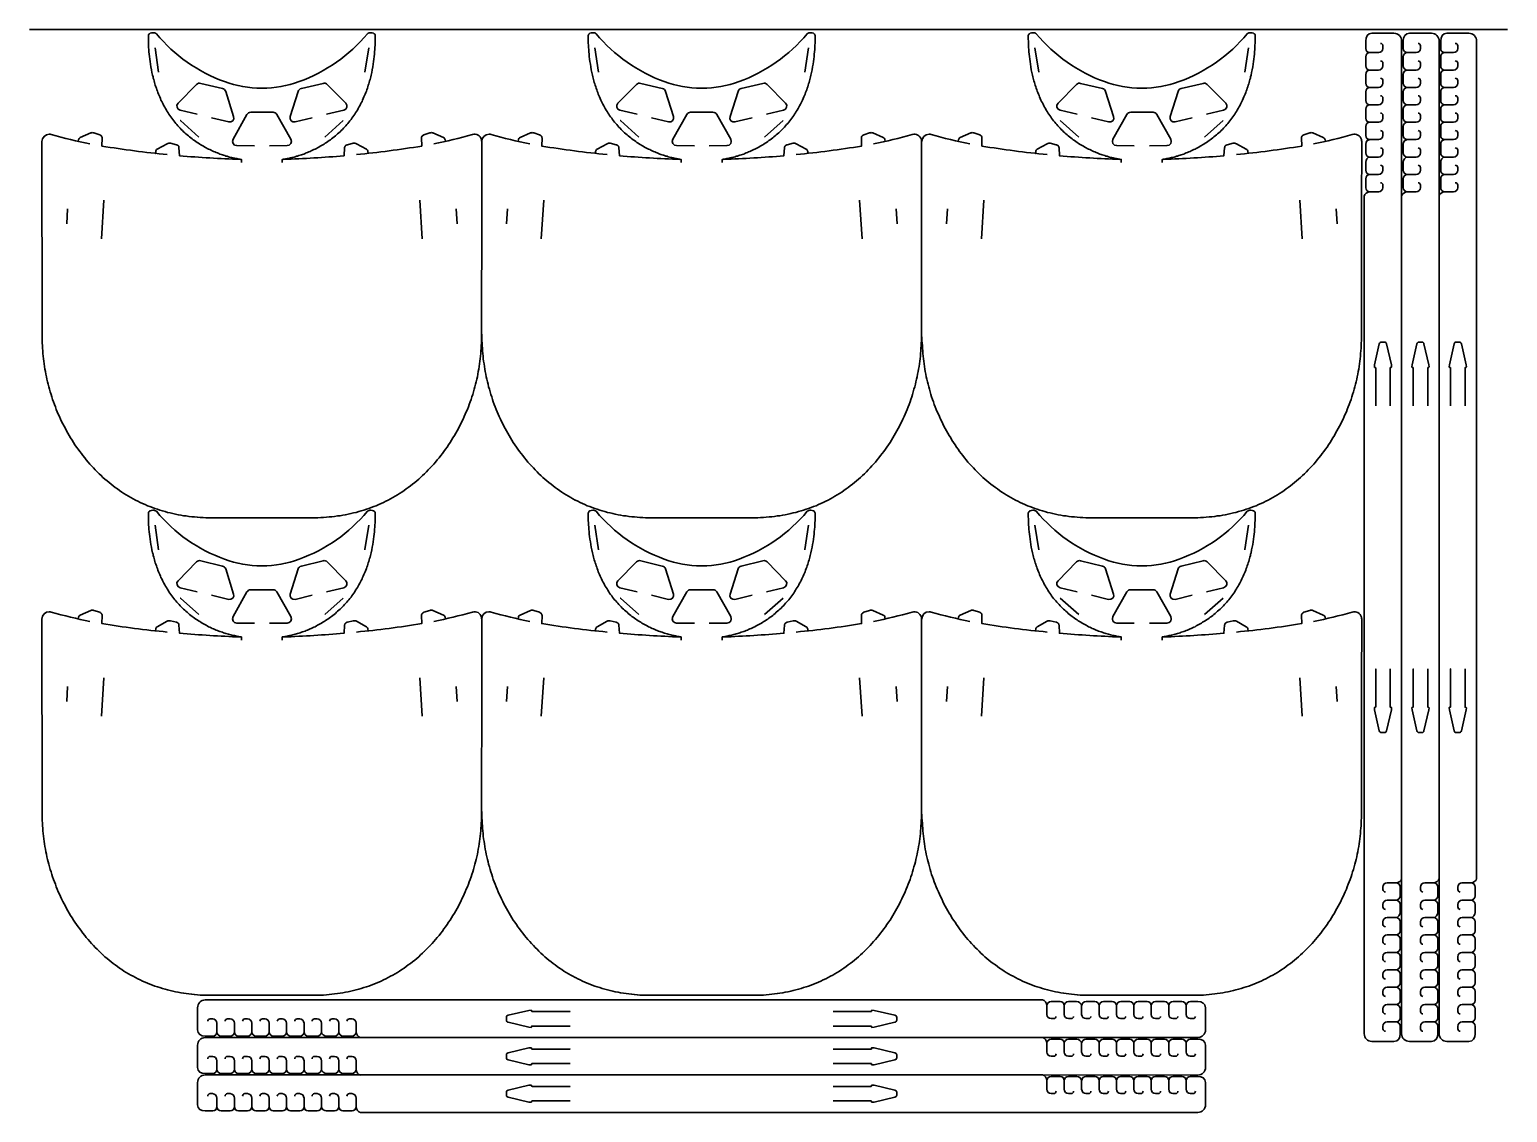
# Model space of a CAD drawing. Header units: inches. Extents: x 0 to 1019, y -766 to -19.
import ezdxf

# ---------------------------------------------------------------- set-up
doc = ezdxf.new("R2010")
doc.units = ezdxf.units.IN
doc.header["$MEASUREMENT"] = 0
doc.layers.add('Layer 1', color=7, linetype='Continuous')

# ---------------------------------------------------------------- blocks, each defined once
blk = doc.blocks.new('block 2')
at = {"layer": 'Layer 1', "color": 178, "lineweight": 35, "true_color": 0x010101}
for points in [[(82, -23.4), (82, -23.4)], [(238.3, -23.4), (238.3, -23.4)], [(86.5, -31.7), (89, -48.6)], [(231.2, -48.5), (233.8, -31.7)], [(231.2, -48.6), (231.2, -48.5)], [(103.9, -82), (104, -82)], [(104, -82), (116.7, -93.3)], [(203.5, -93.3), (216.3, -82)], [(103.4, -106.2), (103.4, -106.2)], [(217, -106.2), (217, -106.2)], [(49.6, -163.4), (51.2, -136.8)], [(269, -136.8), (270.7, -163.4)]]:
    blk.add_lwpolyline(points, dxfattribs=at)
for points, knots in [([(146, -110.9), (146, -110.9), (146, -108.7), (146, -108.7), (146, -108.7), (146, -108.7), (146, -108.7), (146, -108.7), (145.1, -108.6), (145.1, -108.6), (145.1, -108.6), (145.1, -108.6), (145.1, -108.6), (145.1, -108.6), (144.3, -108.5), (144.3, -108.5), (144.3, -108.5), (144.3, -108.5), (144.3, -108.5), (144.3, -108.5), (143.5, -108.3), (143.5, -108.3), (143.5, -108.3), (143.5, -108.3), (143.5, -108.3), (143.5, -108.3), (142.8, -108.2), (142.8, -108.2), (142.8, -108.2), (142.8, -108.2), (142.8, -108.2), (142.8, -108.2), (142, -108), (142, -108), (142, -108), (142, -108), (142, -108), (142, -108), (141.2, -107.9), (141.2, -107.9), (141.2, -107.9), (140.4, -107.7), (140.4, -107.7), (140.4, -107.7), (139.5, -107.5), (139.5, -107.5), (139.5, -107.5), (139.5, -107.5), (139.5, -107.5), (139.5, -107.5), (138.7, -107.3), (138.7, -107.3), (138.7, -107.3), (137.9, -107.1), (137.9, -107.1), (137.9, -107.1), (137.1, -106.9), (137.1, -106.9), (137.1, -106.9), (137.1, -106.9), (137.1, -106.9), (137.1, -106.9), (136.3, -106.6), (136.3, -106.6), (136.3, -106.6), (136.3, -106.6), (136.3, -106.6), (136.3, -106.6), (135.4, -106.4), (135.4, -106.4), (135.4, -106.4), (135.4, -106.4), (135.4, -106.4), (135.4, -106.4), (134.6, -106.1), (134.6, -106.1), (134.6, -106.1), (134.6, -106.1), (134.6, -106.1), (134.6, -106.1), (133.8, -105.9), (133.8, -105.9), (133.8, -105.9), (132.9, -105.6), (132.9, -105.6), (132.9, -105.6), (132.9, -105.6), (132.9, -105.6), (132.9, -105.6), (132.1, -105.3), (132.1, -105.3), (132.1, -105.3), (132.1, -105.3), (132.1, -105.3), (132.1, -105.3), (131.2, -105), (131.2, -105), (131.2, -105), (131.2, -105), (131.2, -105), (131.2, -105), (130.4, -104.7), (130.4, -104.7), (130.4, -104.7), (130.4, -104.7), (130.4, -104.7), (130.4, -104.7), (129.5, -104.3), (129.5, -104.3), (129.5, -104.3), (129.5, -104.3), (129.5, -104.3), (129.5, -104.3), (128.6, -104), (128.6, -104), (128.6, -104), (127.8, -103.6), (127.8, -103.6), (127.8, -103.6), (127.8, -103.6), (127.8, -103.6), (127.8, -103.6), (126.9, -103.2), (126.9, -103.2), (126.9, -103.2), (126, -102.8), (126, -102.8), (126, -102.8), (125.2, -102.4), (125.2, -102.4), (125.2, -102.4), (125.2, -102.4), (125.2, -102.4), (125.2, -102.4), (124.3, -102), (124.3, -102), (124.3, -102), (124.3, -102), (124.3, -102), (124.3, -102), (123.4, -101.6), (123.4, -101.6), (123.4, -101.6), (122.5, -101.1), (122.5, -101.1), (122.5, -101.1), (122.5, -101.1), (122.5, -101.1), (122.5, -101.1), (121.7, -100.7), (121.7, -100.7), (121.7, -100.7), (121.7, -100.7), (121.7, -100.7), (121.7, -100.7), (120.8, -100.2), (120.8, -100.2), (120.8, -100.2), (120.8, -100.2), (120.8, -100.2), (120.8, -100.2), (119.9, -99.7), (119.9, -99.7), (119.9, -99.7), (119.9, -99.7), (119.9, -99.7), (119.9, -99.7), (119, -99.2), (119, -99.2), (119, -99.2), (119, -99.2), (119, -99.2), (119, -99.2), (118.1, -98.7), (118.1, -98.7), (118.1, -98.7), (118.1, -98.7), (118.1, -98.7), (118.1, -98.7), (117.3, -98.1), (117.3, -98.1), (117.3, -98.1), (117.3, -98.1), (117.3, -98.1), (117.3, -98.1), (116.4, -97.6), (116.4, -97.6), (116.4, -97.6), (116.4, -97.6), (116.4, -97.6), (116.4, -97.6), (115.5, -97), (115.5, -97), (115.5, -97), (115.5, -97), (115.5, -97), (115.5, -97), (114.6, -96.4), (114.6, -96.4), (114.6, -96.4), (113.8, -95.8), (113.8, -95.8), (113.8, -95.8), (113.8, -95.8), (113.8, -95.8), (113.8, -95.8), (112.9, -95.2), (112.9, -95.2), (112.9, -95.2), (112.9, -95.2), (112.9, -95.2), (112.9, -95.2), (112, -94.5), (112, -94.5), (112, -94.5), (112, -94.5), (112, -94.5), (112, -94.5), (111.2, -93.9), (111.2, -93.9), (111.2, -93.9), (111.2, -93.9), (111.2, -93.9), (111.2, -93.9), (110.3, -93.2), (110.3, -93.2), (110.3, -93.2), (110.3, -93.2), (110.3, -93.2), (110.3, -93.2), (109.5, -92.5), (109.5, -92.5), (109.5, -92.5), (109.5, -92.5), (109.5, -92.5), (109.5, -92.5), (108.7, -91.8), (108.7, -91.8), (108.7, -91.8), (108.7, -91.8), (108.7, -91.8), (108.7, -91.8), (107.8, -91.1), (107.8, -91.1), (107.8, -91.1), (107.8, -91.1), (107.8, -91.1), (107.8, -91.1), (107, -90.3), (107, -90.3), (107, -90.3), (107, -90.3), (107, -90.3), (107, -90.3), (106.2, -89.6), (106.2, -89.6), (106.2, -89.6), (106.2, -89.6), (106.2, -89.6), (106.2, -89.6), (105.4, -88.8), (105.4, -88.8), (105.4, -88.8), (105.4, -88.8), (105.4, -88.8), (105.4, -88.8), (104.6, -88), (104.6, -88), (104.6, -88), (104.6, -88), (104.6, -88), (104.6, -88), (103.8, -87.2), (103.8, -87.2), (103.8, -87.2), (103.8, -87.2), (103.8, -87.2), (103.8, -87.2), (103.1, -86.4), (103.1, -86.4), (103.1, -86.4), (103.1, -86.4), (103.1, -86.4), (103.1, -86.4), (102.3, -85.6), (102.3, -85.6), (102.3, -85.6), (102.3, -85.6), (102.3, -85.6), (102.3, -85.6), (101.6, -84.7), (101.6, -84.7), (101.6, -84.7), (101.6, -84.7), (101.6, -84.7), (101.6, -84.7), (100.8, -83.9), (100.8, -83.9), (100.8, -83.9), (100.8, -83.9), (100.8, -83.9), (100.8, -83.9), (100.1, -83), (100.1, -83), (100.1, -83), (99.4, -82.1), (99.4, -82.1), (99.4, -82.1), (99.4, -82.1), (99.4, -82.1), (99.4, -82.1), (98.7, -81.2), (98.7, -81.2), (98.7, -81.2), (98.7, -81.2), (98.7, -81.2), (98.7, -81.2), (98, -80.3), (98, -80.3), (98, -80.3), (98, -80.3), (98, -80.3), (98, -80.3), (97.4, -79.4), (97.4, -79.4), (97.4, -79.4), (97.4, -79.4), (97.4, -79.4), (97.4, -79.4), (96.7, -78.5), (96.7, -78.5), (96.7, -78.5), (96.1, -77.5), (96.1, -77.5), (96.1, -77.5), (96.1, -77.5), (96.1, -77.5), (96.1, -77.5), (95.5, -76.6), (95.5, -76.6), (95.5, -76.6), (95.5, -76.6), (95.5, -76.6), (95.5, -76.6), (94.9, -75.6), (94.9, -75.6), (94.9, -75.6), (94.9, -75.6), (94.9, -75.6), (94.9, -75.6), (94.3, -74.7), (94.3, -74.7), (94.3, -74.7), (94.3, -74.7), (94.3, -74.7), (94.3, -74.7), (93.7, -73.7), (93.7, -73.7), (93.7, -73.7), (93.7, -73.7), (93.7, -73.7), (93.7, -73.7), (93.2, -72.7), (93.2, -72.7), (93.2, -72.7), (93.2, -72.7), (93.2, -72.7), (93.2, -72.7), (92.6, -71.7), (92.6, -71.7), (92.6, -71.7), (92.6, -71.7), (92.6, -71.7), (92.6, -71.7), (92.1, -70.7), (92.1, -70.7), (92.1, -70.7), (92.1, -70.7), (92.1, -70.7), (92.1, -70.7), (91.6, -69.8), (91.6, -69.8), (91.6, -69.8), (91.6, -69.8), (91.6, -69.8), (91.6, -69.8), (91.1, -68.8), (91.1, -68.8), (91.1, -68.8), (91.1, -68.8), (91.1, -68.8), (91.1, -68.8), (90.6, -67.8), (90.6, -67.8), (90.6, -67.8), (90.6, -67.8), (90.6, -67.8), (90.6, -67.8), (90.2, -66.7), (90.2, -66.7), (90.2, -66.7), (89.7, -65.7), (89.7, -65.7), (89.7, -65.7), (89.7, -65.7), (89.7, -65.7), (89.7, -65.7), (89.3, -64.7), (89.3, -64.7), (89.3, -64.7), (89.3, -64.7), (89.3, -64.7), (89.3, -64.7), (88.9, -63.7), (88.9, -63.7), (88.9, -63.7), (88.9, -63.7), (88.9, -63.7), (88.9, -63.7), (88.5, -62.7), (88.5, -62.7), (88.5, -62.7), (88.5, -62.7), (88.5, -62.7), (88.5, -62.7), (88.1, -61.7), (88.1, -61.7), (88.1, -61.7), (87.7, -60.7), (87.7, -60.7), (87.7, -60.7), (87.7, -60.7), (87.7, -60.7), (87.7, -60.7), (87.4, -59.7), (87.4, -59.7), (87.4, -59.7), (87.4, -59.7), (87.4, -59.7), (87.4, -59.7), (87, -58.7), (87, -58.7), (87, -58.7), (87, -58.7), (87, -58.7), (87, -58.7), (86.7, -57.6), (86.7, -57.6), (86.7, -57.6), (86.4, -56.6), (86.4, -56.6), (86.4, -56.6), (86.4, -56.6), (86.4, -56.6), (86.4, -56.6), (86.1, -55.6), (86.1, -55.6), (86.1, -55.6), (86.1, -55.6), (86.1, -55.6), (86.1, -55.6), (85.8, -54.6), (85.8, -54.6), (85.8, -54.6), (85.6, -53.6), (85.6, -53.6), (85.6, -53.6), (85.6, -53.6), (85.6, -53.6), (85.6, -53.6), (85.3, -52.7), (85.3, -52.7), (85.3, -52.7), (85.3, -52.7), (85.3, -52.7), (85.3, -52.7), (85.1, -51.7), (85.1, -51.7), (85.1, -51.7), (85.1, -51.7), (85.1, -51.7), (85.1, -51.7), (84.8, -50.7), (84.8, -50.7), (84.8, -50.7), (84.8, -50.7), (84.8, -50.7), (84.8, -50.7), (84.4, -48.8), (84.4, -48.8), (84.4, -48.8), (84.4, -48.8), (84.4, -48.8), (84.4, -48.8), (84, -46.9), (84, -46.9), (84, -46.9), (84, -46.9), (84, -46.9), (84, -46.9), (83.7, -45), (83.7, -45), (83.7, -45), (83.7, -45), (83.7, -45), (83.7, -45), (83.4, -43.1), (83.4, -43.1), (83.4, -43.1), (83.4, -43.1), (83.4, -43.1), (83.4, -43.1), (83.1, -41.3), (83.1, -41.3), (83.1, -41.3), (83.1, -41.3), (83.1, -41.3), (83.1, -41.3), (82.9, -39.6), (82.9, -39.6), (82.9, -39.6), (82.9, -39.6), (82.9, -39.6), (82.9, -39.6), (82.7, -37.9), (82.7, -37.9), (82.7, -37.9), (82.7, -37.9), (82.7, -37.9), (82.7, -37.9), (82.5, -36.2), (82.5, -36.2), (82.5, -36.2), (82.3, -34.6), (82.3, -34.6), (82.3, -34.6), (82.3, -34.6), (82.3, -34.6), (82.3, -34.6), (82.2, -33), (82.2, -33), (82.2, -33), (82.2, -33), (82.2, -33), (82.2, -33), (82.1, -31.5), (82.1, -31.5), (82.1, -31.5), (82.1, -31.5), (82.1, -31.5), (82.1, -31.5), (82.1, -30), (82.1, -30), (82.1, -30), (82, -28.6), (82, -28.6), (82, -28.6), (82, -28.6), (82, -28.6), (82, -28.6), (82, -27.2), (82, -27.2), (82, -27.2), (82, -27.2), (82, -27.2), (82, -27.2), (81.9, -25.9), (81.9, -25.9), (81.9, -25.9), (81.9, -24.7), (81.9, -24.7), (81.9, -24.7), (81.9, -24.7), (81.9, -24.7), (81.9, -24.7), (81.9, -23.5), (81.9, -23.5), (81.9, -23.5), (81.9, -23.4), (81.9, -23.4), (82, -22.7), (82.4, -22.1), (83.1, -21.8), (83.7, -21.6), (84.3, -21.4), (85, -21.4), (85.8, -21.3), (86.7, -21.5), (87.4, -22.1), (87.4, -22.1), (87.4, -22.1), (87.4, -22.1), (99.8, -37.1), (116.1, -48.5), (134.4, -55.1), (134.4, -55.1), (134.4, -55.1), (134.4, -55.1), (142.6, -58.1), (151.2, -59.7), (159.9, -59.7), (159.9, -59.7), (160.4, -59.7), (160.4, -59.7), (169.1, -59.7), (177.7, -58.1), (185.8, -55.1), (185.8, -55.1), (185.8, -55.1), (185.8, -55.1), (204.2, -48.5), (220.4, -37.1), (232.9, -22.1), (232.9, -22.1), (232.9, -22.1), (232.9, -22.1), (233.6, -21.5), (234.4, -21.3), (235.3, -21.4), (235.9, -21.4), (236.6, -21.6), (237.2, -21.8), (237.8, -22.1), (238.3, -22.7), (238.3, -23.4), (238.3, -23.4), (238.3, -23.5), (238.3, -23.5), (238.3, -23.5), (238.3, -24.7), (238.3, -24.7), (238.3, -24.7), (238.3, -24.7), (238.3, -24.7), (238.3, -24.7), (238.3, -25.9), (238.3, -25.9), (238.3, -25.9), (238.3, -27.2), (238.3, -27.2), (238.3, -27.2), (238.3, -27.2), (238.3, -27.2), (238.3, -27.2), (238.3, -28.6), (238.3, -28.6), (238.3, -28.6), (238.3, -28.6), (238.3, -28.6), (238.3, -28.6), (238.2, -30), (238.2, -30), (238.2, -30), (238.1, -31.5), (238.1, -31.5), (238.1, -31.5), (238.1, -31.5), (238.1, -31.5), (238.1, -31.5), (238, -33), (238, -33), (238, -33), (238, -33), (238, -33), (238, -33), (237.9, -34.6), (237.9, -34.6), (237.9, -34.6), (237.9, -34.6), (237.9, -34.6), (237.9, -34.6), (237.8, -36.2), (237.8, -36.2), (237.8, -36.2), (237.6, -37.9), (237.6, -37.9), (237.6, -37.9), (237.6, -37.9), (237.6, -37.9), (237.6, -37.9), (237.4, -39.6), (237.4, -39.6), (237.4, -39.6), (237.4, -39.6), (237.4, -39.6), (237.4, -39.6), (237.2, -41.3), (237.2, -41.3), (237.2, -41.3), (237.2, -41.3), (237.2, -41.3), (237.2, -41.3), (236.9, -43.1), (236.9, -43.1), (236.9, -43.1), (236.9, -43.1), (236.9, -43.1), (236.9, -43.1), (236.6, -45), (236.6, -45), (236.6, -45), (236.6, -45), (236.6, -45), (236.6, -45), (236.3, -46.9), (236.3, -46.9), (236.3, -46.9), (236.3, -46.9), (236.3, -46.9), (236.3, -46.9), (235.9, -48.8), (235.9, -48.8), (235.9, -48.8), (235.9, -48.8), (235.9, -48.8), (235.9, -48.8), (235.4, -50.7), (235.4, -50.7), (235.4, -50.7), (235.4, -50.7), (235.4, -50.7), (235.4, -50.7), (235.2, -51.7), (235.2, -51.7), (235.2, -51.7), (235.2, -51.7), (235.2, -51.7), (235.2, -51.7), (235, -52.7), (235, -52.7), (235, -52.7), (235, -52.7), (235, -52.7), (235, -52.7), (234.7, -53.6), (234.7, -53.6), (234.7, -53.6), (234.7, -53.6), (234.7, -53.6), (234.7, -53.6), (234.4, -54.6), (234.4, -54.6), (234.4, -54.6), (234.2, -55.6), (234.2, -55.6), (234.2, -55.6), (234.2, -55.6), (234.2, -55.6), (234.2, -55.6), (233.9, -56.6), (233.9, -56.6), (233.9, -56.6), (233.9, -56.6), (233.9, -56.6), (233.9, -56.6), (233.5, -57.6), (233.5, -57.6), (233.5, -57.6), (233.2, -58.7), (233.2, -58.7), (233.2, -58.7), (233.2, -58.7), (233.2, -58.7), (233.2, -58.7), (232.9, -59.7), (232.9, -59.7), (232.9, -59.7), (232.9, -59.7), (232.9, -59.7), (232.9, -59.7), (232.5, -60.7), (232.5, -60.7), (232.5, -60.7), (232.5, -60.7), (232.5, -60.7), (232.5, -60.7), (232.2, -61.7), (232.2, -61.7), (232.2, -61.7), (231.8, -62.7), (231.8, -62.7), (231.8, -62.7), (231.8, -62.7), (231.8, -62.7), (231.8, -62.7), (231.4, -63.7), (231.4, -63.7), (231.4, -63.7), (231.4, -63.7), (231.4, -63.7), (231.4, -63.7), (231, -64.7), (231, -64.7), (231, -64.7), (231, -64.7), (231, -64.7), (231, -64.7), (230.5, -65.7), (230.5, -65.7), (230.5, -65.7), (230.5, -65.7), (230.5, -65.7), (230.5, -65.7), (230.1, -66.7), (230.1, -66.7), (230.1, -66.7), (229.6, -67.8), (229.6, -67.8), (229.6, -67.8), (229.6, -67.8), (229.6, -67.8), (229.6, -67.8), (229.2, -68.8), (229.2, -68.8), (229.2, -68.8), (229.2, -68.8), (229.2, -68.8), (229.2, -68.8), (228.7, -69.8), (228.7, -69.8), (228.7, -69.8), (228.7, -69.8), (228.7, -69.8), (228.7, -69.8), (228.2, -70.7), (228.2, -70.7), (228.2, -70.7), (228.2, -70.7), (228.2, -70.7), (228.2, -70.7), (227.6, -71.7), (227.6, -71.7), (227.6, -71.7), (227.6, -71.7), (227.6, -71.7), (227.6, -71.7), (227.1, -72.7), (227.1, -72.7), (227.1, -72.7), (227.1, -72.7), (227.1, -72.7), (227.1, -72.7), (226.6, -73.7), (226.6, -73.7), (226.6, -73.7), (226.6, -73.7), (226.6, -73.7), (226.6, -73.7), (226, -74.7), (226, -74.7), (226, -74.7), (226, -74.7), (226, -74.7), (226, -74.7), (225.4, -75.6), (225.4, -75.6), (225.4, -75.6), (225.4, -75.6), (225.4, -75.6), (225.4, -75.6), (224.8, -76.6), (224.8, -76.6), (224.8, -76.6), (224.8, -76.6), (224.8, -76.6), (224.8, -76.6), (224.2, -77.5), (224.2, -77.5), (224.2, -77.5), (224.2, -77.5), (224.2, -77.5), (224.2, -77.5), (223.5, -78.5), (223.5, -78.5), (223.5, -78.5), (222.9, -79.4), (222.9, -79.4), (222.9, -79.4), (222.9, -79.4), (222.9, -79.4), (222.9, -79.4), (222.2, -80.3), (222.2, -80.3), (222.2, -80.3), (222.2, -80.3), (222.2, -80.3), (222.2, -80.3), (221.6, -81.2), (221.6, -81.2), (221.6, -81.2), (221.6, -81.2), (221.6, -81.2), (221.6, -81.2), (220.9, -82.1), (220.9, -82.1), (220.9, -82.1), (220.9, -82.1), (220.9, -82.1), (220.9, -82.1), (220.2, -83), (220.2, -83), (220.2, -83), (219.4, -83.9), (219.4, -83.9), (219.4, -83.9), (219.4, -83.9), (219.4, -83.9), (219.4, -83.9), (218.7, -84.7), (218.7, -84.7), (218.7, -84.7), (218.7, -84.7), (218.7, -84.7), (218.7, -84.7), (218, -85.6), (218, -85.6), (218, -85.6), (218, -85.6), (218, -85.6), (218, -85.6), (217.2, -86.4), (217.2, -86.4), (217.2, -86.4), (217.2, -86.4), (217.2, -86.4), (217.2, -86.4), (216.4, -87.2), (216.4, -87.2), (216.4, -87.2), (216.4, -87.2), (216.4, -87.2), (216.4, -87.2), (215.7, -88), (215.7, -88), (215.7, -88), (215.7, -88), (215.7, -88), (215.7, -88), (214.9, -88.8), (214.9, -88.8), (214.9, -88.8), (214.9, -88.8), (214.9, -88.8), (214.9, -88.8), (214.1, -89.6), (214.1, -89.6), (214.1, -89.6), (214.1, -89.6), (214.1, -89.6), (214.1, -89.6), (213.2, -90.3), (213.2, -90.3), (213.2, -90.3), (213.2, -90.3), (213.2, -90.3), (213.2, -90.3), (212.4, -91.1), (212.4, -91.1), (212.4, -91.1), (212.4, -91.1), (212.4, -91.1), (212.4, -91.1), (211.6, -91.8), (211.6, -91.8), (211.6, -91.8), (211.6, -91.8), (211.6, -91.8), (211.6, -91.8), (210.8, -92.5), (210.8, -92.5), (210.8, -92.5), (210.8, -92.5), (210.8, -92.5), (210.8, -92.5), (209.9, -93.2), (209.9, -93.2), (209.9, -93.2), (209.9, -93.2), (209.9, -93.2), (209.9, -93.2), (209.1, -93.9), (209.1, -93.9), (209.1, -93.9), (209.1, -93.9), (209.1, -93.9), (209.1, -93.9), (208.2, -94.5), (208.2, -94.5), (208.2, -94.5), (208.2, -94.5), (208.2, -94.5), (208.2, -94.5), (207.4, -95.2), (207.4, -95.2), (207.4, -95.2), (207.4, -95.2), (207.4, -95.2), (207.4, -95.2), (206.5, -95.8), (206.5, -95.8), (206.5, -95.8), (206.5, -95.8), (206.5, -95.8), (206.5, -95.8), (205.6, -96.4), (205.6, -96.4), (205.6, -96.4), (204.8, -97), (204.8, -97), (204.8, -97), (204.8, -97), (204.8, -97), (204.8, -97), (203.9, -97.6), (203.9, -97.6), (203.9, -97.6), (203.9, -97.6), (203.9, -97.6), (203.9, -97.6), (203, -98.1), (203, -98.1), (203, -98.1), (203, -98.1), (203, -98.1), (203, -98.1), (202.1, -98.7), (202.1, -98.7), (202.1, -98.7), (202.1, -98.7), (202.1, -98.7), (202.1, -98.7), (201.2, -99.2), (201.2, -99.2), (201.2, -99.2), (201.2, -99.2), (201.2, -99.2), (201.2, -99.2), (200.4, -99.7), (200.4, -99.7), (200.4, -99.7), (200.4, -99.7), (200.4, -99.7), (200.4, -99.7), (199.5, -100.2), (199.5, -100.2), (199.5, -100.2), (199.5, -100.2), (199.5, -100.2), (199.5, -100.2), (198.6, -100.7), (198.6, -100.7), (198.6, -100.7), (198.6, -100.7), (198.6, -100.7), (198.6, -100.7), (197.7, -101.1), (197.7, -101.1), (197.7, -101.1), (197.7, -101.1), (197.7, -101.1), (197.7, -101.1), (196.9, -101.6), (196.9, -101.6), (196.9, -101.6), (196, -102), (196, -102), (196, -102), (196, -102), (196, -102), (196, -102), (195.1, -102.4), (195.1, -102.4), (195.1, -102.4), (195.1, -102.4), (195.1, -102.4), (195.1, -102.4), (194.2, -102.8), (194.2, -102.8), (194.2, -102.8), (193.4, -103.2), (193.4, -103.2), (193.4, -103.2), (192.5, -103.6), (192.5, -103.6), (192.5, -103.6), (192.5, -103.6), (192.5, -103.6), (192.5, -103.6), (191.6, -104), (191.6, -104), (191.6, -104), (190.8, -104.3), (190.8, -104.3), (190.8, -104.3), (190.8, -104.3), (190.8, -104.3), (190.8, -104.3), (189.9, -104.7), (189.9, -104.7), (189.9, -104.7), (189.9, -104.7), (189.9, -104.7), (189.9, -104.7), (189.1, -105), (189.1, -105), (189.1, -105), (189.1, -105), (189.1, -105), (189.1, -105), (188.2, -105.3), (188.2, -105.3), (188.2, -105.3), (188.2, -105.3), (188.2, -105.3), (188.2, -105.3), (187.4, -105.6), (187.4, -105.6), (187.4, -105.6), (187.4, -105.6), (187.4, -105.6), (187.4, -105.6), (186.5, -105.9), (186.5, -105.9), (186.5, -105.9), (185.7, -106.1), (185.7, -106.1), (185.7, -106.1), (185.7, -106.1), (185.7, -106.1), (185.7, -106.1), (184.8, -106.4), (184.8, -106.4), (184.8, -106.4), (184.8, -106.4), (184.8, -106.4), (184.8, -106.4), (184, -106.6), (184, -106.6), (184, -106.6), (184, -106.6), (184, -106.6), (184, -106.6), (183.2, -106.9), (183.2, -106.9), (183.2, -106.9), (183.2, -106.9), (183.2, -106.9), (183.2, -106.9), (182.4, -107.1), (182.4, -107.1), (182.4, -107.1), (181.5, -107.3), (181.5, -107.3), (181.5, -107.3), (180.7, -107.5), (180.7, -107.5), (180.7, -107.5), (180.7, -107.5), (180.7, -107.5), (180.7, -107.5), (179.9, -107.7), (179.9, -107.7), (179.9, -107.7), (179.1, -107.9), (179.1, -107.9), (179.1, -107.9), (178.3, -108), (178.3, -108), (178.3, -108), (178.3, -108), (178.3, -108), (178.3, -108), (177.5, -108.2), (177.5, -108.2), (177.5, -108.2), (177.5, -108.2), (177.5, -108.2), (177.5, -108.2), (176.7, -108.3), (176.7, -108.3), (176.7, -108.3), (176.7, -108.3), (176.7, -108.3), (176.7, -108.3), (175.9, -108.5), (175.9, -108.5), (175.9, -108.5), (175.9, -108.5), (175.9, -108.5), (175.9, -108.5), (175.1, -108.6), (175.1, -108.6), (175.1, -108.6), (175.1, -108.6), (175.1, -108.6), (175.1, -108.6), (174.4, -108.7), (174.4, -108.7), (174.4, -108.7), (174.4, -108.7), (174.4, -108.7), (174.4, -108.7), (174.2, -108.7), (174.2, -108.7), (174.2, -108.7), (174.2, -110.9), (174.2, -110.9)], [0, 0, 0, 0, 1, 1, 1, 2, 2, 2, 3, 3, 3, 4, 4, 4, 5, 5, 5, 6, 6, 6, 7, 7, 7, 8, 8, 8, 9, 9, 9, 10, 10, 10, 11, 11, 11, 12, 12, 12, 13, 13, 13, 14, 14, 14, 15, 15, 15, 16, 16, 16, 17, 17, 17, 18, 18, 18, 19, 19, 19, 20, 20, 20, 21, 21, 21, 22, 22, 22, 23, 23, 23, 24, 24, 24, 25, 25, 25, 26, 26, 26, 27, 27, 27, 28, 28, 28, 29, 29, 29, 30, 30, 30, 31, 31, 31, 32, 32, 32, 33, 33, 33, 34, 34, 34, 35, 35, 35, 36, 36, 36, 37, 37, 37, 38, 38, 38, 39, 39, 39, 40, 40, 40, 41, 41, 41, 42, 42, 42, 43, 43, 43, 44, 44, 44, 45, 45, 45, 46, 46, 46, 47, 47, 47, 48, 48, 48, 49, 49, 49, 50, 50, 50, 51, 51, 51, 52, 52, 52, 53, 53, 53, 54, 54, 54, 55, 55, 55, 56, 56, 56, 57, 57, 57, 58, 58, 58, 59, 59, 59, 60, 60, 60, 61, 61, 61, 62, 62, 62, 63, 63, 63, 64, 64, 64, 65, 65, 65, 66, 66, 66, 67, 67, 67, 68, 68, 68, 69, 69, 69, 70, 70, 70, 71, 71, 71, 72, 72, 72, 73, 73, 73, 74, 74, 74, 75, 75, 75, 76, 76, 76, 77, 77, 77, 78, 78, 78, 79, 79, 79, 80, 80, 80, 81, 81, 81, 82, 82, 82, 83, 83, 83, 84, 84, 84, 85, 85, 85, 86, 86, 86, 87, 87, 87, 88, 88, 88, 89, 89, 89, 90, 90, 90, 91, 91, 91, 92, 92, 92, 93, 93, 93, 94, 94, 94, 95, 95, 95, 96, 96, 96, 97, 97, 97, 98, 98, 98, 99, 99, 99, 100, 100, 100, 101, 101, 101, 102, 102, 102, 103, 103, 103, 104, 104, 104, 105, 105, 105, 106, 106, 106, 107, 107, 107, 108, 108, 108, 109, 109, 109, 110, 110, 110, 111, 111, 111, 112, 112, 112, 113, 113, 113, 114, 114, 114, 115, 115, 115, 116, 116, 116, 117, 117, 117, 118, 118, 118, 119, 119, 119, 120, 120, 120, 121, 121, 121, 122, 122, 122, 123, 123, 123, 124, 124, 124, 125, 125, 125, 126, 126, 126, 127, 127, 127, 128, 128, 128, 129, 129, 129, 130, 130, 130, 131, 131, 131, 132, 132, 132, 133, 133, 133, 134, 134, 134, 135, 135, 135, 136, 136, 136, 137, 137, 137, 138, 138, 138, 139, 139, 139, 140, 140, 140, 141, 141, 141, 142, 142, 142, 143, 143, 143, 144, 144, 144, 145, 145, 145, 146, 146, 146, 147, 147, 147, 148, 148, 148, 149, 149, 149, 150, 150, 150, 151, 151, 151, 152, 152, 152, 153, 153, 153, 154, 154, 154, 155, 155, 155, 156, 156, 156, 157, 157, 157, 158, 158, 158, 159, 159, 159, 160, 160, 160, 161, 161, 161, 162, 162, 162, 163, 163, 163, 164, 164, 164, 165, 165, 165, 166, 166, 166, 167, 167, 167, 168, 168, 168, 169, 169, 169, 170, 170, 170, 171, 171, 171, 172, 172, 172, 173, 173, 173, 174, 174, 174, 175, 175, 175, 176, 176, 176, 177, 177, 177, 178, 178, 178, 179, 179, 179, 180, 180, 180, 181, 181, 181, 182, 182, 182, 183, 183, 183, 184, 184, 184, 185, 185, 185, 186, 186, 186, 187, 187, 187, 188, 188, 188, 189, 189, 189, 190, 190, 190, 191, 191, 191, 192, 192, 192, 193, 193, 193, 194, 194, 194, 195, 195, 195, 196, 196, 196, 197, 197, 197, 198, 198, 198, 199, 199, 199, 200, 200, 200, 201, 201, 201, 202, 202, 202, 203, 203, 203, 204, 204, 204, 205, 205, 205, 206, 206, 206, 207, 207, 207, 208, 208, 208, 209, 209, 209, 210, 210, 210, 211, 211, 211, 212, 212, 212, 213, 213, 213, 214, 214, 214, 215, 215, 215, 216, 216, 216, 217, 217, 217, 218, 218, 218, 219, 219, 219, 220, 220, 220, 221, 221, 221, 222, 222, 222, 223, 223, 223, 224, 224, 224, 225, 225, 225, 226, 226, 226, 227, 227, 227, 228, 228, 228, 229, 229, 229, 230, 230, 230, 231, 231, 231, 232, 232, 232, 233, 233, 233, 234, 234, 234, 235, 235, 235, 236, 236, 236, 237, 237, 237, 238, 238, 238, 239, 239, 239, 240, 240, 240, 241, 241, 241, 242, 242, 242, 243, 243, 243, 244, 244, 244, 245, 245, 245, 246, 246, 246, 247, 247, 247, 248, 248, 248, 249, 249, 249, 250, 250, 250, 251, 251, 251, 252, 252, 252, 253, 253, 253, 254, 254, 254, 255, 255, 255, 256, 256, 256, 257, 257, 257, 258, 258, 258, 259, 259, 259, 260, 260, 260, 261, 261, 261, 262, 262, 262, 263, 263, 263, 264, 264, 264, 265, 265, 265, 266, 266, 266, 267, 267, 267, 268, 268, 268, 269, 269, 269, 270, 270, 270, 271, 271, 271, 272, 272, 272, 273, 273, 273, 274, 274, 274, 275, 275, 275, 276, 276, 276, 277, 277, 277, 278, 278, 278, 279, 279, 279, 280, 280, 280, 281, 281, 281, 282, 282, 282, 283, 283, 283, 284, 284, 284, 285, 285, 285, 286, 286, 286, 287, 287, 287, 288, 288, 288, 289, 289, 289, 290, 290, 290, 291, 291, 291, 292, 292, 292, 293, 293, 293, 294, 294, 294, 295, 295, 295, 296, 296, 296, 297, 297, 297, 298, 298, 298, 299, 299, 299, 300, 300, 300, 301, 301, 301, 302, 302, 302, 303, 303, 303, 304, 304, 304, 305, 305, 305, 306, 306, 306, 307, 307, 307, 308, 308, 308, 309, 309, 309, 310, 310, 310, 311, 311, 311, 312, 312, 312, 313, 313, 313, 314, 314, 314, 315, 315, 315, 316, 316, 316, 317, 317, 317, 318, 318, 318, 319, 319, 319, 320, 320, 320, 321, 321, 321, 322, 322, 322, 323, 323, 323, 324, 324, 324, 325, 325, 325, 326, 326, 326, 327, 327, 327, 328, 328, 328, 329, 329, 329, 330, 330, 330, 331, 331, 331, 332, 332, 332, 333, 333, 333, 334, 334, 334, 335, 335, 335, 336, 336, 336, 337, 337, 337, 338, 338, 338, 339, 339, 339, 340, 340, 340, 341, 341, 341, 342, 342, 342, 343, 343, 343, 344, 344, 344, 345, 345, 345, 346, 346, 346, 347, 347, 347, 348, 348, 348, 349, 349, 349, 350, 350, 350, 351, 351, 351, 352, 352, 352, 353, 353, 353, 354, 354, 354, 355, 355, 355, 356, 356, 356, 357, 357, 357, 358, 358, 358, 359, 359, 359, 360, 360, 360, 361, 361, 361, 362, 362, 362, 363, 363, 363, 364, 364, 364, 365, 365, 365, 366, 366, 366, 367, 367, 367, 368, 368, 368, 369, 369, 369, 370, 370, 370, 371, 371, 371, 372, 372, 372, 373, 373, 373, 374, 374, 374, 375, 375, 375, 376, 376, 376, 377, 377, 377, 378, 378, 378, 379, 379, 379, 380, 380, 380, 381, 381, 381, 382, 382, 382, 383, 383, 383, 384, 384, 384, 385, 385, 385, 386, 386, 386, 387, 387, 387, 388, 388, 388, 389, 389, 389, 390, 390, 390, 391, 391, 391, 392, 392, 392, 393, 393, 393, 394, 394, 394, 395, 395, 395, 396, 396, 396, 397, 397, 397, 398, 398, 398, 399, 399, 399, 400, 400, 400, 401, 401, 401, 402, 402, 402, 402]), ([(125.5, -80), (125.5, -80), (137.3, -82.9), (137.3, -82.9), (139.5, -83.4), (141.4, -81.3), (140.7, -79.2), (140.7, -79.2), (135.2, -61.8), (135.2, -61.8), (134.9, -60.8), (134.1, -60.1), (133, -59.8), (133, -59.8), (118, -56.3), (118, -56.3), (117, -56), (115.9, -56.3), (115.2, -57), (115.2, -57), (102.4, -70), (102.4, -70), (100.8, -71.6), (101.6, -74.3), (103.8, -74.8), (103.8, -74.8), (115.6, -77.6), (115.6, -77.6)], [0, 0, 0, 0, 1, 1, 1, 2, 2, 2, 3, 3, 3, 4, 4, 4, 5, 5, 5, 6, 6, 6, 7, 7, 7, 8, 8, 8, 9, 9, 9, 9]), ([(204.8, -77.6), (204.8, -77.6), (216.6, -74.8), (216.6, -74.8), (218.8, -74.3), (219.5, -71.6), (218, -70), (218, -70), (205.2, -57), (205.2, -57), (204.5, -56.3), (203.4, -56), (202.3, -56.3), (202.3, -56.3), (187.4, -59.8), (187.4, -59.8), (186.3, -60.1), (185.5, -60.8), (185.1, -61.8), (185.1, -61.8), (179.7, -79.2), (179.7, -79.2), (179, -81.3), (180.9, -83.4), (183.1, -82.9), (183.1, -82.9), (194.9, -80), (194.9, -80)], [0, 0, 0, 0, 1, 1, 1, 2, 2, 2, 3, 3, 3, 4, 4, 4, 5, 5, 5, 6, 6, 6, 7, 7, 7, 8, 8, 8, 9, 9, 9, 9]), ([(155, -99.3), (155, -99.3), (142.8, -99.2), (142.8, -99.2), (140.6, -99.2), (139.1, -96.8), (140.3, -94.8), (140.3, -94.8), (149.9, -77.7), (149.9, -77.7), (150.4, -76.8), (151.4, -76.2), (152.5, -76.2), (152.5, -76.2), (167.9, -76.2), (167.9, -76.2), (169, -76.2), (170, -76.8), (170.5, -77.7), (170.5, -77.7), (180.1, -94.8), (180.1, -94.8), (181.3, -96.8), (179.8, -99.2), (177.5, -99.2), (177.5, -99.2), (165.4, -99.3), (165.4, -99.3)], [0, 0, 0, 0, 1, 1, 1, 2, 2, 2, 3, 3, 3, 4, 4, 4, 5, 5, 5, 6, 6, 6, 7, 7, 7, 8, 8, 8, 9, 9, 9, 9]), ([(311.7, -141.8), (311.7, -141.8), (311.6, -228), (311.6, -228), (311.6, -228), (311.6, -229.9), (311.6, -229.9), (311.6, -229.9), (311.6, -229.9), (311.6, -229.9), (311.6, -229.9), (311.6, -231.7), (311.6, -231.7), (311.6, -231.7), (311.6, -231.7), (311.6, -231.7), (311.6, -231.7), (311.6, -233.5), (311.6, -233.5), (311.6, -233.5), (311.6, -233.5), (311.6, -233.5), (311.6, -233.5), (311.5, -235.3), (311.5, -235.3), (311.5, -235.3), (311.5, -235.3), (311.5, -235.3), (311.5, -235.3), (311.4, -237.1), (311.4, -237.1), (311.4, -237.1), (311.4, -237.1), (311.4, -237.1), (311.4, -237.1), (311.3, -238.9), (311.3, -238.9), (311.3, -238.9), (311.3, -238.9), (311.3, -238.9), (311.3, -238.9), (311.2, -240.7), (311.2, -240.7), (311.2, -240.7), (311.2, -240.7), (311.2, -240.7), (311.2, -240.7), (311, -242.5), (311, -242.5), (311, -242.5), (310.9, -244.3), (310.9, -244.3), (310.9, -244.3), (310.7, -246.1), (310.7, -246.1), (310.7, -246.1), (310.7, -246.1), (310.7, -246.1), (310.7, -246.1), (310.4, -247.8), (310.4, -247.8), (310.4, -247.8), (310.4, -247.8), (310.4, -247.8), (310.4, -247.8), (310.2, -249.6), (310.2, -249.6), (310.2, -249.6), (310.2, -249.6), (310.2, -249.6), (310.2, -249.6), (309.9, -251.4), (309.9, -251.4), (309.9, -251.4), (309.9, -251.4), (309.9, -251.4), (309.9, -251.4), (309.7, -253.2), (309.7, -253.2), (309.7, -253.2), (309.7, -253.2), (309.7, -253.2), (309.7, -253.2), (309.3, -254.9), (309.3, -254.9), (309.3, -254.9), (309.3, -254.9), (309.3, -254.9), (309.3, -254.9), (309, -256.7), (309, -256.7), (309, -256.7), (308.7, -258.5), (308.7, -258.5), (308.7, -258.5), (308.7, -258.5), (308.7, -258.5), (308.7, -258.5), (308.3, -260.2), (308.3, -260.2), (308.3, -260.2), (308.3, -260.2), (308.3, -260.2), (308.3, -260.2), (307.9, -262), (307.9, -262), (307.9, -262), (307.9, -262), (307.9, -262), (307.9, -262), (307.4, -263.7), (307.4, -263.7), (307.4, -263.7), (307.4, -263.7), (307.4, -263.7), (307.4, -263.7), (307, -265.5), (307, -265.5), (307, -265.5), (306.5, -267.2), (306.5, -267.2), (306.5, -267.2), (306.5, -267.2), (306.5, -267.2), (306.5, -267.2), (306, -269), (306, -269), (306, -269), (306, -269), (306, -269), (306, -269), (305.5, -270.7), (305.5, -270.7), (305.5, -270.7), (305.5, -270.7), (305.5, -270.7), (305.5, -270.7), (304.9, -272.4), (304.9, -272.4), (304.9, -272.4), (304.9, -272.4), (304.9, -272.4), (304.9, -272.4), (304.4, -274.2), (304.4, -274.2), (304.4, -274.2), (304.4, -274.2), (304.4, -274.2), (304.4, -274.2), (303.8, -275.9), (303.8, -275.9), (303.8, -275.9), (303.1, -277.6), (303.1, -277.6), (303.1, -277.6), (303.1, -277.6), (303.1, -277.6), (303.1, -277.6), (302.5, -279.3), (302.5, -279.3), (302.5, -279.3), (302.5, -279.3), (302.5, -279.3), (302.5, -279.3), (301.8, -281), (301.8, -281), (301.8, -281), (301.1, -282.7), (301.1, -282.7), (301.1, -282.7), (301.1, -282.7), (301.1, -282.7), (301.1, -282.7), (300.4, -284.4), (300.4, -284.4), (300.4, -284.4), (299.7, -286), (299.7, -286), (299.7, -286), (299.7, -286), (299.7, -286), (299.7, -286), (298.9, -287.7), (298.9, -287.7), (298.9, -287.7), (298.9, -287.7), (298.9, -287.7), (298.9, -287.7), (298.1, -289.4), (298.1, -289.4), (298.1, -289.4), (298.1, -289.4), (298.1, -289.4), (298.1, -289.4), (297.3, -291), (297.3, -291), (297.3, -291), (296.5, -292.7), (296.5, -292.7), (296.5, -292.7), (296.5, -292.7), (296.5, -292.7), (296.5, -292.7), (295.6, -294.3), (295.6, -294.3), (295.6, -294.3), (295.6, -294.3), (295.6, -294.3), (295.6, -294.3), (294.7, -295.9), (294.7, -295.9), (294.7, -295.9), (294.7, -295.9), (294.7, -295.9), (294.7, -295.9), (293.8, -297.5), (293.8, -297.5), (293.8, -297.5), (293.8, -297.5), (293.8, -297.5), (293.8, -297.5), (292.9, -299.1), (292.9, -299.1), (292.9, -299.1), (292.9, -299.1), (292.9, -299.1), (292.9, -299.1), (291.9, -300.7), (291.9, -300.7), (291.9, -300.7), (291.9, -300.7), (291.9, -300.7), (291.9, -300.7), (290.9, -302.3), (290.9, -302.3), (290.9, -302.3), (290.9, -302.3), (290.9, -302.3), (290.9, -302.3), (289.9, -303.9), (289.9, -303.9), (289.9, -303.9), (289.9, -303.9), (289.9, -303.9), (289.9, -303.9), (288.9, -305.4), (288.9, -305.4), (288.9, -305.4), (288.9, -305.4), (288.9, -305.4), (288.9, -305.4), (287.9, -307), (287.9, -307), (287.9, -307), (287.9, -307), (287.9, -307), (287.9, -307), (286.8, -308.5), (286.8, -308.5), (286.8, -308.5), (286.8, -308.5), (286.8, -308.5), (286.8, -308.5), (285.7, -310), (285.7, -310), (285.7, -310), (285.7, -310), (285.7, -310), (285.7, -310), (284.6, -311.5), (284.6, -311.5), (284.6, -311.5), (284.6, -311.5), (284.6, -311.5), (284.6, -311.5), (283.5, -312.9), (283.5, -312.9), (283.5, -312.9), (282.3, -314.4), (282.3, -314.4), (282.3, -314.4), (282.3, -314.4), (282.3, -314.4), (282.3, -314.4), (281.1, -315.8), (281.1, -315.8), (281.1, -315.8), (281.1, -315.8), (281.1, -315.8), (281.1, -315.8), (279.9, -317.3), (279.9, -317.3), (279.9, -317.3), (279.9, -317.3), (279.9, -317.3), (279.9, -317.3), (278.7, -318.7), (278.7, -318.7), (278.7, -318.7), (278.7, -318.7), (278.7, -318.7), (278.7, -318.7), (277.5, -320), (277.5, -320), (277.5, -320), (277.5, -320), (277.5, -320), (277.5, -320), (276.2, -321.4), (276.2, -321.4), (276.2, -321.4), (276.2, -321.4), (276.2, -321.4), (276.2, -321.4), (274.9, -322.7), (274.9, -322.7), (274.9, -322.7), (274.9, -322.7), (274.9, -322.7), (274.9, -322.7), (273.6, -324.1), (273.6, -324.1), (273.6, -324.1), (272.3, -325.4), (272.3, -325.4), (272.3, -325.4), (272.3, -325.4), (272.3, -325.4), (272.3, -325.4), (271, -326.6), (271, -326.6), (271, -326.6), (271, -326.6), (271, -326.6), (271, -326.6), (269.6, -327.9), (269.6, -327.9), (269.6, -327.9), (269.6, -327.9), (269.6, -327.9), (269.6, -327.9), (268.3, -329.1), (268.3, -329.1), (268.3, -329.1), (268.3, -329.1), (268.3, -329.1), (268.3, -329.1), (266.9, -330.3), (266.9, -330.3), (266.9, -330.3), (266.9, -330.3), (266.9, -330.3), (266.9, -330.3), (265.5, -331.5), (265.5, -331.5), (265.5, -331.5), (265.5, -331.5), (265.5, -331.5), (265.5, -331.5), (264, -332.6), (264, -332.6), (264, -332.6), (264, -332.6), (264, -332.6), (264, -332.6), (262.6, -333.8), (262.6, -333.8), (262.6, -333.8), (262.6, -333.8), (262.6, -333.8), (262.6, -333.8), (261.1, -334.9), (261.1, -334.9), (261.1, -334.9), (261.1, -334.9), (261.1, -334.9), (261.1, -334.9), (259.6, -335.9), (259.6, -335.9), (259.6, -335.9), (259.6, -335.9), (259.6, -335.9), (259.6, -335.9), (258.2, -337), (258.2, -337), (258.2, -337), (258.2, -337), (258.2, -337), (258.2, -337), (256.6, -338), (256.6, -338), (256.6, -338), (256.6, -338), (256.6, -338), (256.6, -338), (255.1, -339), (255.1, -339), (255.1, -339), (255.1, -339), (255.1, -339), (255.1, -339), (253.6, -340), (253.6, -340), (253.6, -340), (253.6, -340), (253.6, -340), (253.6, -340), (252, -340.9), (252, -340.9), (252, -340.9), (252, -340.9), (252, -340.9), (252, -340.9), (250.4, -341.8), (250.4, -341.8), (250.4, -341.8), (250.4, -341.8), (250.4, -341.8), (250.4, -341.8), (248.8, -342.7), (248.8, -342.7), (248.8, -342.7), (248.8, -342.7), (248.8, -342.7), (248.8, -342.7), (247.2, -343.5), (247.2, -343.5), (247.2, -343.5), (247.2, -343.5), (247.2, -343.5), (247.2, -343.5), (245.6, -344.4), (245.6, -344.4), (245.6, -344.4), (245.6, -344.4), (245.6, -344.4), (245.6, -344.4), (244, -345.1), (244, -345.1), (244, -345.1), (244, -345.1), (244, -345.1), (244, -345.1), (242.3, -345.9), (242.3, -345.9), (242.3, -345.9), (242.3, -345.9), (242.3, -345.9), (242.3, -345.9), (240.7, -346.6), (240.7, -346.6), (240.7, -346.6), (240.7, -346.6), (240.7, -346.6), (240.7, -346.6), (239, -347.4), (239, -347.4), (239, -347.4), (239, -347.4), (239, -347.4), (239, -347.4), (237.3, -348), (237.3, -348), (237.3, -348), (237.3, -348), (237.3, -348), (237.3, -348), (235.6, -348.7), (235.6, -348.7), (235.6, -348.7), (235.6, -348.7), (235.6, -348.7), (235.6, -348.7), (233.9, -349.3), (233.9, -349.3), (233.9, -349.3), (233.9, -349.3), (233.9, -349.3), (233.9, -349.3), (232.2, -349.9), (232.2, -349.9), (232.2, -349.9), (232.2, -349.9), (232.2, -349.9), (232.2, -349.9), (230.4, -350.5), (230.4, -350.5), (230.4, -350.5), (230.4, -350.5), (230.4, -350.5), (230.4, -350.5), (228.6, -351), (228.6, -351), (228.6, -351), (228.6, -351), (228.6, -351), (228.6, -351), (226.9, -351.5), (226.9, -351.5), (226.9, -351.5), (226.9, -351.5), (226.9, -351.5), (226.9, -351.5), (225.1, -352), (225.1, -352), (225.1, -352), (225.1, -352), (225.1, -352), (225.1, -352), (223.3, -352.4), (223.3, -352.4), (223.3, -352.4), (223.3, -352.4), (223.3, -352.4), (223.3, -352.4), (221.5, -352.9), (221.5, -352.9), (221.5, -352.9), (221.5, -352.9), (221.5, -352.9), (221.5, -352.9), (219.7, -353.2), (219.7, -353.2), (219.7, -353.2), (219.7, -353.2), (219.7, -353.2), (219.7, -353.2), (217.8, -353.6), (217.8, -353.6), (217.8, -353.6), (217.8, -353.6), (217.8, -353.6), (217.8, -353.6), (216, -353.9), (216, -353.9), (216, -353.9), (216, -353.9), (216, -353.9), (216, -353.9), (214.1, -354.3), (214.1, -354.3), (214.1, -354.3), (214.1, -354.3), (214.1, -354.3), (214.1, -354.3), (212.2, -354.5), (212.2, -354.5), (212.2, -354.5), (212.2, -354.5), (212.2, -354.5), (212.2, -354.5), (210.3, -354.8), (210.3, -354.8), (210.3, -354.8), (210.3, -354.8), (210.3, -354.8), (210.3, -354.8), (208.4, -355), (208.4, -355), (208.4, -355), (208.4, -355), (208.4, -355), (208.4, -355), (206.5, -355.2), (206.5, -355.2), (206.5, -355.2), (206.5, -355.2), (206.5, -355.2), (206.5, -355.2), (204.6, -355.4), (204.6, -355.4), (204.6, -355.4), (204.6, -355.4), (204.6, -355.4), (204.6, -355.4), (202.7, -355.5), (202.7, -355.5), (202.7, -355.5), (202.7, -355.5), (202.7, -355.5), (202.7, -355.5), (200.7, -355.6), (200.7, -355.6), (200.7, -355.6), (200.7, -355.6), (200.7, -355.6), (200.7, -355.6), (198.8, -355.7), (198.8, -355.7), (198.8, -355.7), (198.8, -355.7), (198.8, -355.7), (198.8, -355.7), (196.8, -355.8), (196.8, -355.8), (196.8, -355.8), (196.8, -355.8), (196.8, -355.8), (196.8, -355.8), (123.5, -355.8), (123.5, -355.8), (123.5, -355.8), (123.5, -355.8), (123.5, -355.8), (123.5, -355.8), (121.5, -355.7), (121.5, -355.7), (121.5, -355.7), (121.5, -355.7), (121.5, -355.7), (121.5, -355.7), (119.6, -355.6), (119.6, -355.6), (119.6, -355.6), (119.5, -355.6), (119.5, -355.6), (119.5, -355.6), (117.6, -355.5), (117.6, -355.5), (117.6, -355.5), (117.6, -355.5), (117.6, -355.5), (117.6, -355.5), (115.7, -355.4), (115.7, -355.4), (115.7, -355.4), (115.7, -355.4), (115.7, -355.4), (115.7, -355.4), (113.7, -355.2), (113.7, -355.2), (113.7, -355.2), (113.7, -355.2), (113.7, -355.2), (113.7, -355.2), (111.8, -355), (111.8, -355), (111.8, -355), (111.8, -355), (111.8, -355), (111.8, -355), (109.9, -354.8), (109.9, -354.8), (109.9, -354.8), (109.9, -354.8), (109.9, -354.8), (109.9, -354.8), (108, -354.5), (108, -354.5), (108, -354.5), (108, -354.5), (108, -354.5), (108, -354.5), (106.2, -354.3), (106.2, -354.3), (106.2, -354.3), (106.2, -354.3), (106.2, -354.3), (106.2, -354.3), (104.3, -353.9), (104.3, -353.9), (104.3, -353.9), (104.3, -353.9), (104.3, -353.9), (104.3, -353.9), (102.5, -353.6), (102.5, -353.6), (102.5, -353.6), (102.4, -353.6), (102.4, -353.6), (102.4, -353.6), (100.6, -353.2), (100.6, -353.2), (100.6, -353.2), (100.6, -353.2), (100.6, -353.2), (100.6, -353.2), (98.8, -352.9), (98.8, -352.9), (98.8, -352.9), (98.8, -352.9), (98.8, -352.9), (98.8, -352.9), (97, -352.4), (97, -352.4), (97, -352.4), (97, -352.4), (97, -352.4), (97, -352.4), (95.2, -352), (95.2, -352), (95.2, -352), (95.2, -352), (95.2, -352), (95.2, -352), (93.4, -351.5), (93.4, -351.5), (93.4, -351.5), (93.4, -351.5), (93.4, -351.5), (93.4, -351.5), (91.6, -351), (91.6, -351), (91.6, -351), (91.6, -351), (91.6, -351), (91.6, -351), (89.9, -350.5), (89.9, -350.5), (89.9, -350.5), (89.9, -350.5), (89.9, -350.5), (89.9, -350.5), (88.1, -349.9), (88.1, -349.9), (88.1, -349.9), (88.1, -349.9), (88.1, -349.9), (88.1, -349.9), (86.4, -349.3), (86.4, -349.3), (86.4, -349.3), (86.4, -349.3), (86.4, -349.3), (86.4, -349.3), (84.7, -348.7), (84.7, -348.7), (84.7, -348.7), (84.7, -348.7), (84.7, -348.7), (84.7, -348.7), (83, -348), (83, -348), (83, -348), (83, -348), (83, -348), (83, -348), (81.3, -347.4), (81.3, -347.4), (81.3, -347.4), (81.3, -347.4), (81.3, -347.4), (81.3, -347.4), (79.6, -346.6), (79.6, -346.6), (79.6, -346.6), (79.6, -346.6), (79.6, -346.6), (79.6, -346.6), (77.9, -345.9), (77.9, -345.9), (77.9, -345.9), (77.9, -345.9), (77.9, -345.9), (77.9, -345.9), (76.3, -345.1), (76.3, -345.1), (76.3, -345.1), (76.3, -345.1), (76.3, -345.1), (76.3, -345.1), (74.6, -344.4), (74.6, -344.4), (74.6, -344.4), (74.6, -344.4), (74.6, -344.4), (74.6, -344.4), (73, -343.5), (73, -343.5), (73, -343.5), (73, -343.5), (73, -343.5), (73, -343.5), (71.4, -342.7), (71.4, -342.7), (71.4, -342.7), (71.4, -342.7), (71.4, -342.7), (71.4, -342.7), (69.8, -341.8), (69.8, -341.8), (69.8, -341.8), (69.8, -341.8), (69.8, -341.8), (69.8, -341.8), (68.3, -340.9), (68.3, -340.9), (68.3, -340.9), (68.3, -340.9), (68.3, -340.9), (68.3, -340.9), (66.7, -340), (66.7, -340), (66.7, -340), (66.7, -340), (66.7, -340), (66.7, -340), (65.1, -339), (65.1, -339), (65.1, -339), (65.1, -339), (65.1, -339), (65.1, -339), (63.6, -338), (63.6, -338), (63.6, -338), (63.6, -338), (63.6, -338), (63.6, -338), (62.1, -337), (62.1, -337), (62.1, -337), (62.1, -337), (62.1, -337), (62.1, -337), (60.6, -335.9), (60.6, -335.9), (60.6, -335.9), (60.6, -335.9), (60.6, -335.9), (60.6, -335.9), (59.1, -334.9), (59.1, -334.9), (59.1, -334.9), (59.1, -334.9), (59.1, -334.9), (59.1, -334.9), (57.7, -333.8), (57.7, -333.8), (57.7, -333.8), (57.7, -333.8), (57.7, -333.8), (57.7, -333.8), (56.2, -332.6), (56.2, -332.6), (56.2, -332.6), (56.2, -332.6), (56.2, -332.6), (56.2, -332.6), (54.8, -331.5), (54.8, -331.5), (54.8, -331.5), (54.8, -331.5), (54.8, -331.5), (54.8, -331.5), (53.4, -330.3), (53.4, -330.3), (53.4, -330.3), (53.4, -330.3), (53.4, -330.3), (53.4, -330.3), (52, -329.1), (52, -329.1), (52, -329.1), (52, -329.1), (52, -329.1), (52, -329.1), (50.6, -327.9), (50.6, -327.9), (50.6, -327.9), (50.6, -327.9), (50.6, -327.9), (50.6, -327.9), (49.3, -326.6), (49.3, -326.6), (49.3, -326.6), (49.3, -326.6), (49.3, -326.6), (49.3, -326.6), (47.9, -325.4), (47.9, -325.4), (47.9, -325.4), (47.9, -325.4), (47.9, -325.4), (47.9, -325.4), (46.6, -324.1), (46.6, -324.1), (46.6, -324.1), (45.3, -322.7), (45.3, -322.7), (45.3, -322.7), (45.3, -322.7), (45.3, -322.7), (45.3, -322.7), (44, -321.4), (44, -321.4), (44, -321.4), (44, -321.4), (44, -321.4), (44, -321.4), (42.8, -320), (42.8, -320), (42.8, -320), (42.8, -320), (42.8, -320), (42.8, -320), (41.6, -318.7), (41.6, -318.7), (41.6, -318.7), (41.6, -318.7), (41.6, -318.7), (41.6, -318.7), (40.3, -317.3), (40.3, -317.3), (40.3, -317.3), (40.3, -317.3), (40.3, -317.3), (40.3, -317.3), (39.1, -315.8), (39.1, -315.8), (39.1, -315.8), (39.1, -315.8), (39.1, -315.8), (39.1, -315.8), (38, -314.4), (38, -314.4), (38, -314.4), (38, -314.4), (38, -314.4), (38, -314.4), (36.8, -312.9), (36.8, -312.9), (36.8, -312.9), (35.7, -311.5), (35.7, -311.5), (35.7, -311.5), (35.7, -311.5), (35.7, -311.5), (35.7, -311.5), (34.6, -310), (34.6, -310), (34.6, -310), (34.6, -310), (34.6, -310), (34.6, -310), (33.5, -308.5), (33.5, -308.5), (33.5, -308.5), (33.5, -308.5), (33.5, -308.5), (33.5, -308.5), (32.4, -307), (32.4, -307), (32.4, -307), (32.4, -307), (32.4, -307), (32.4, -307), (31.3, -305.4), (31.3, -305.4), (31.3, -305.4), (31.3, -305.4), (31.3, -305.4), (31.3, -305.4), (30.3, -303.9), (30.3, -303.9), (30.3, -303.9), (30.3, -303.9), (30.3, -303.9), (30.3, -303.9), (29.3, -302.3), (29.3, -302.3), (29.3, -302.3), (29.3, -302.3), (29.3, -302.3), (29.3, -302.3), (28.3, -300.7), (28.3, -300.7), (28.3, -300.7), (28.3, -300.7), (28.3, -300.7), (28.3, -300.7), (27.4, -299.1), (27.4, -299.1), (27.4, -299.1), (27.4, -299.1), (27.4, -299.1), (27.4, -299.1), (26.4, -297.5), (26.4, -297.5), (26.4, -297.5), (26.4, -297.5), (26.4, -297.5), (26.4, -297.5), (25.5, -295.9), (25.5, -295.9), (25.5, -295.9), (25.5, -295.9), (25.5, -295.9), (25.5, -295.9), (24.7, -294.3), (24.7, -294.3), (24.7, -294.3), (24.7, -294.3), (24.7, -294.3), (24.7, -294.3), (23.8, -292.7), (23.8, -292.7), (23.8, -292.7), (23.8, -292.7), (23.8, -292.7), (23.8, -292.7), (23, -291), (23, -291), (23, -291), (22.1, -289.4), (22.1, -289.4), (22.1, -289.4), (22.1, -289.4), (22.1, -289.4), (22.1, -289.4), (21.3, -287.7), (21.3, -287.7), (21.3, -287.7), (21.3, -287.7), (21.3, -287.7), (21.3, -287.7), (20.6, -286), (20.6, -286), (20.6, -286), (20.6, -286), (20.6, -286), (20.6, -286), (19.8, -284.4), (19.8, -284.4), (19.8, -284.4), (19.1, -282.7), (19.1, -282.7), (19.1, -282.7), (19.1, -282.7), (19.1, -282.7), (19.1, -282.7), (18.4, -281), (18.4, -281), (18.4, -281), (17.8, -279.3), (17.8, -279.3), (17.8, -279.3), (17.8, -279.3), (17.8, -279.3), (17.8, -279.3), (17.1, -277.6), (17.1, -277.6), (17.1, -277.6), (17.1, -277.6), (17.1, -277.6), (17.1, -277.6), (16.5, -275.9), (16.5, -275.9), (16.5, -275.9), (15.9, -274.2), (15.9, -274.2), (15.9, -274.2), (15.9, -274.2), (15.9, -274.2), (15.9, -274.2), (15.3, -272.4), (15.3, -272.4), (15.3, -272.4), (15.3, -272.4), (15.3, -272.4), (15.3, -272.4), (14.8, -270.7), (14.8, -270.7), (14.8, -270.7), (14.8, -270.7), (14.8, -270.7), (14.8, -270.7), (14.3, -269), (14.3, -269), (14.3, -269), (14.3, -269), (14.3, -269), (14.3, -269), (13.8, -267.2), (13.8, -267.2), (13.8, -267.2), (13.8, -267.2), (13.8, -267.2), (13.8, -267.2), (13.3, -265.5), (13.3, -265.5), (13.3, -265.5), (12.8, -263.7), (12.8, -263.7), (12.8, -263.7), (12.8, -263.7), (12.8, -263.7), (12.8, -263.7), (12.4, -262), (12.4, -262), (12.4, -262), (12.4, -262), (12.4, -262), (12.4, -262), (12, -260.2), (12, -260.2), (12, -260.2), (12, -260.2), (12, -260.2), (12, -260.2), (11.6, -258.5), (11.6, -258.5), (11.6, -258.5), (11.6, -258.5), (11.6, -258.5), (11.6, -258.5), (11.3, -256.7), (11.3, -256.7), (11.3, -256.7), (10.9, -254.9), (10.9, -254.9), (10.9, -254.9), (10.9, -254.9), (10.9, -254.9), (10.9, -254.9), (10.6, -253.2), (10.6, -253.2), (10.6, -253.2), (10.6, -253.2), (10.6, -253.2), (10.6, -253.2), (10.3, -251.4), (10.3, -251.4), (10.3, -251.4), (10.3, -251.4), (10.3, -251.4), (10.3, -251.4), (10.1, -249.6), (10.1, -249.6), (10.1, -249.6), (10.1, -249.6), (10.1, -249.6), (10.1, -249.6), (9.8, -247.8), (9.8, -247.8), (9.8, -247.8), (9.8, -247.8), (9.8, -247.8), (9.8, -247.8), (9.6, -246.1), (9.6, -246.1), (9.6, -246.1), (9.6, -246.1), (9.6, -246.1), (9.6, -246.1), (9.4, -244.3), (9.4, -244.3), (9.4, -244.3), (9.2, -242.5), (9.2, -242.5), (9.2, -242.5), (9.1, -240.7), (9.1, -240.7), (9.1, -240.7), (9.1, -240.7), (9.1, -240.7), (9.1, -240.7), (9, -238.9), (9, -238.9), (9, -238.9), (9, -238.9), (9, -238.9), (9, -238.9), (8.9, -237.1), (8.9, -237.1), (8.9, -237.1), (8.9, -237.1), (8.9, -237.1), (8.9, -237.1), (8.8, -235.3), (8.8, -235.3), (8.8, -235.3), (8.8, -235.3), (8.8, -235.3), (8.8, -235.3), (8.7, -233.5), (8.7, -233.5), (8.7, -233.5), (8.7, -233.5), (8.7, -233.5), (8.7, -233.5), (8.7, -231.7), (8.7, -231.7), (8.7, -231.7), (8.7, -231.7), (8.7, -231.7), (8.7, -231.7), (8.7, -229.9), (8.7, -229.9), (8.7, -229.9), (8.7, -229.9), (8.7, -229.9), (8.7, -229.9), (8.7, -228), (8.7, -228), (8.7, -228), (8.5, -96.4), (8.5, -96.4), (8.5, -93.6), (10.8, -91.4), (13.6, -91.4), (14.1, -91.4), (14.5, -91.4), (15, -91.6), (23.8, -94.1), (32.7, -96.3), (41.6, -98)], [0, 0, 0, 0, 1, 1, 1, 2, 2, 2, 3, 3, 3, 4, 4, 4, 5, 5, 5, 6, 6, 6, 7, 7, 7, 8, 8, 8, 9, 9, 9, 10, 10, 10, 11, 11, 11, 12, 12, 12, 13, 13, 13, 14, 14, 14, 15, 15, 15, 16, 16, 16, 17, 17, 17, 18, 18, 18, 19, 19, 19, 20, 20, 20, 21, 21, 21, 22, 22, 22, 23, 23, 23, 24, 24, 24, 25, 25, 25, 26, 26, 26, 27, 27, 27, 28, 28, 28, 29, 29, 29, 30, 30, 30, 31, 31, 31, 32, 32, 32, 33, 33, 33, 34, 34, 34, 35, 35, 35, 36, 36, 36, 37, 37, 37, 38, 38, 38, 39, 39, 39, 40, 40, 40, 41, 41, 41, 42, 42, 42, 43, 43, 43, 44, 44, 44, 45, 45, 45, 46, 46, 46, 47, 47, 47, 48, 48, 48, 49, 49, 49, 50, 50, 50, 51, 51, 51, 52, 52, 52, 53, 53, 53, 54, 54, 54, 55, 55, 55, 56, 56, 56, 57, 57, 57, 58, 58, 58, 59, 59, 59, 60, 60, 60, 61, 61, 61, 62, 62, 62, 63, 63, 63, 64, 64, 64, 65, 65, 65, 66, 66, 66, 67, 67, 67, 68, 68, 68, 69, 69, 69, 70, 70, 70, 71, 71, 71, 72, 72, 72, 73, 73, 73, 74, 74, 74, 75, 75, 75, 76, 76, 76, 77, 77, 77, 78, 78, 78, 79, 79, 79, 80, 80, 80, 81, 81, 81, 82, 82, 82, 83, 83, 83, 84, 84, 84, 85, 85, 85, 86, 86, 86, 87, 87, 87, 88, 88, 88, 89, 89, 89, 90, 90, 90, 91, 91, 91, 92, 92, 92, 93, 93, 93, 94, 94, 94, 95, 95, 95, 96, 96, 96, 97, 97, 97, 98, 98, 98, 99, 99, 99, 100, 100, 100, 101, 101, 101, 102, 102, 102, 103, 103, 103, 104, 104, 104, 105, 105, 105, 106, 106, 106, 107, 107, 107, 108, 108, 108, 109, 109, 109, 110, 110, 110, 111, 111, 111, 112, 112, 112, 113, 113, 113, 114, 114, 114, 115, 115, 115, 116, 116, 116, 117, 117, 117, 118, 118, 118, 119, 119, 119, 120, 120, 120, 121, 121, 121, 122, 122, 122, 123, 123, 123, 124, 124, 124, 125, 125, 125, 126, 126, 126, 127, 127, 127, 128, 128, 128, 129, 129, 129, 130, 130, 130, 131, 131, 131, 132, 132, 132, 133, 133, 133, 134, 134, 134, 135, 135, 135, 136, 136, 136, 137, 137, 137, 138, 138, 138, 139, 139, 139, 140, 140, 140, 141, 141, 141, 142, 142, 142, 143, 143, 143, 144, 144, 144, 145, 145, 145, 146, 146, 146, 147, 147, 147, 148, 148, 148, 149, 149, 149, 150, 150, 150, 151, 151, 151, 152, 152, 152, 153, 153, 153, 154, 154, 154, 155, 155, 155, 156, 156, 156, 157, 157, 157, 158, 158, 158, 159, 159, 159, 160, 160, 160, 161, 161, 161, 162, 162, 162, 163, 163, 163, 164, 164, 164, 165, 165, 165, 166, 166, 166, 167, 167, 167, 168, 168, 168, 169, 169, 169, 170, 170, 170, 171, 171, 171, 172, 172, 172, 173, 173, 173, 174, 174, 174, 175, 175, 175, 176, 176, 176, 177, 177, 177, 178, 178, 178, 179, 179, 179, 180, 180, 180, 181, 181, 181, 182, 182, 182, 183, 183, 183, 184, 184, 184, 185, 185, 185, 186, 186, 186, 187, 187, 187, 188, 188, 188, 189, 189, 189, 190, 190, 190, 191, 191, 191, 192, 192, 192, 193, 193, 193, 194, 194, 194, 195, 195, 195, 196, 196, 196, 197, 197, 197, 198, 198, 198, 199, 199, 199, 200, 200, 200, 201, 201, 201, 202, 202, 202, 203, 203, 203, 204, 204, 204, 205, 205, 205, 206, 206, 206, 207, 207, 207, 208, 208, 208, 209, 209, 209, 210, 210, 210, 211, 211, 211, 212, 212, 212, 213, 213, 213, 214, 214, 214, 215, 215, 215, 216, 216, 216, 217, 217, 217, 218, 218, 218, 219, 219, 219, 220, 220, 220, 221, 221, 221, 222, 222, 222, 223, 223, 223, 224, 224, 224, 225, 225, 225, 226, 226, 226, 227, 227, 227, 228, 228, 228, 229, 229, 229, 230, 230, 230, 231, 231, 231, 232, 232, 232, 233, 233, 233, 234, 234, 234, 235, 235, 235, 236, 236, 236, 237, 237, 237, 238, 238, 238, 239, 239, 239, 240, 240, 240, 241, 241, 241, 242, 242, 242, 243, 243, 243, 244, 244, 244, 245, 245, 245, 246, 246, 246, 247, 247, 247, 248, 248, 248, 249, 249, 249, 250, 250, 250, 251, 251, 251, 252, 252, 252, 253, 253, 253, 254, 254, 254, 255, 255, 255, 256, 256, 256, 257, 257, 257, 258, 258, 258, 259, 259, 259, 260, 260, 260, 261, 261, 261, 262, 262, 262, 263, 263, 263, 264, 264, 264, 265, 265, 265, 266, 266, 266, 267, 267, 267, 268, 268, 268, 269, 269, 269, 270, 270, 270, 271, 271, 271, 272, 272, 272, 273, 273, 273, 274, 274, 274, 275, 275, 275, 276, 276, 276, 277, 277, 277, 278, 278, 278, 279, 279, 279, 280, 280, 280, 281, 281, 281, 282, 282, 282, 283, 283, 283, 284, 284, 284, 285, 285, 285, 286, 286, 286, 287, 287, 287, 288, 288, 288, 289, 289, 289, 290, 290, 290, 291, 291, 291, 292, 292, 292, 293, 293, 293, 294, 294, 294, 295, 295, 295, 296, 296, 296, 297, 297, 297, 298, 298, 298, 299, 299, 299, 300, 300, 300, 301, 301, 301, 302, 302, 302, 303, 303, 303, 304, 304, 304, 305, 305, 305, 306, 306, 306, 307, 307, 307, 308, 308, 308, 309, 309, 309, 310, 310, 310, 311, 311, 311, 312, 312, 312, 313, 313, 313, 314, 314, 314, 315, 315, 315, 316, 316, 316, 317, 317, 317, 318, 318, 318, 319, 319, 319, 320, 320, 320, 321, 321, 321, 322, 322, 322, 323, 323, 323, 324, 324, 324, 325, 325, 325, 326, 326, 326, 327, 327, 327, 328, 328, 328, 329, 329, 329, 330, 330, 330, 331, 331, 331, 332, 332, 332, 333, 333, 333, 334, 334, 334, 335, 335, 335, 336, 336, 336, 337, 337, 337, 338, 338, 338, 339, 339, 339, 340, 340, 340, 341, 341, 341, 342, 342, 342, 343, 343, 343, 344, 344, 344, 345, 345, 345, 346, 346, 346, 347, 347, 347, 348, 348, 348, 349, 349, 349, 350, 350, 350, 351, 351, 351, 352, 352, 352, 353, 353, 353, 354, 354, 354, 355, 355, 355, 356, 356, 356, 357, 357, 357, 358, 358, 358, 359, 359, 359, 360, 360, 360, 361, 361, 361, 362, 362, 362, 363, 363, 363, 364, 364, 364, 365, 365, 365, 366, 366, 366, 367, 367, 367, 368, 368, 368, 369, 369, 369, 370, 370, 370, 371, 371, 371, 372, 372, 372, 373, 373, 373, 374, 374, 374, 375, 375, 375, 376, 376, 376, 377, 377, 377, 378, 378, 378, 379, 379, 379, 380, 380, 380, 381, 381, 381, 382, 382, 382, 383, 383, 383, 384, 384, 384, 385, 385, 385, 386, 386, 386, 387, 387, 387, 388, 388, 388, 389, 389, 389, 390, 390, 390, 391, 391, 391, 392, 392, 392, 393, 393, 393, 394, 394, 394, 395, 395, 395, 396, 396, 396, 397, 397, 397, 398, 398, 398, 399, 399, 399, 400, 400, 400, 401, 401, 401, 402, 402, 402, 402]), ([(33.6, -96.3), (33.6, -96.3), (33.8, -95.1), (33.8, -95.1), (33.9, -94.5), (34.4, -93.9), (35, -93.6), (35, -93.6), (42.2, -90.5), (42.2, -90.5), (42.9, -90.2), (43.6, -90.2), (44.4, -90.5), (44.4, -90.5), (48.4, -91.8), (48.4, -91.8), (48.4, -91.8), (48.4, -91.8), (48.4, -91.8), (48.4, -91.8), (48.4, -91.8), (48.4, -91.8), (48.4, -91.8), (48.4, -91.8), (48.4, -91.8), (48.4, -91.8), (48.5, -91.8), (48.5, -91.8), (48.5, -91.8), (48.5, -91.8), (48.5, -91.8), (48.5, -91.8), (48.5, -91.8), (48.5, -91.8), (48.5, -91.8), (48.5, -91.8), (48.5, -91.8), (48.5, -91.8), (48.6, -91.9), (48.6, -91.9), (48.6, -91.9), (48.6, -91.9), (48.6, -91.9), (48.6, -91.9), (48.6, -91.9), (48.6, -91.9), (48.6, -91.9), (48.6, -91.9), (48.6, -91.9), (48.6, -91.9), (48.7, -91.9), (48.7, -91.9), (48.7, -91.9), (48.7, -91.9), (48.7, -91.9), (48.7, -91.9), (48.7, -92), (48.7, -92), (48.7, -92), (48.7, -92), (48.7, -92), (48.7, -92), (48.8, -92), (48.8, -92), (48.8, -92), (48.8, -92), (48.8, -92), (48.8, -92), (48.8, -92), (48.8, -92), (48.8, -92), (48.8, -92), (48.8, -92), (48.8, -92), (48.9, -92.1), (48.9, -92.1), (48.9, -92.1), (48.9, -92.1), (48.9, -92.1), (48.9, -92.1), (48.9, -92.1), (48.9, -92.1), (48.9, -92.1), (48.9, -92.1), (48.9, -92.1), (48.9, -92.1), (49, -92.1), (49, -92.1), (49, -92.1), (49, -92.1), (49, -92.1), (49, -92.1), (49, -92.2), (49, -92.2), (49, -92.2), (49, -92.2), (49, -92.2), (49, -92.2), (49.1, -92.2), (49.1, -92.2), (49.1, -92.2), (49.1, -92.2), (49.1, -92.2), (49.1, -92.2), (49.1, -92.2), (49.1, -92.2), (49.1, -92.2), (49.2, -92.3), (49.2, -92.3), (49.2, -92.3), (49.2, -92.3), (49.2, -92.3), (49.2, -92.3), (49.2, -92.3), (49.2, -92.3), (49.2, -92.3), (49.3, -92.3), (49.3, -92.3), (49.3, -92.3), (49.3, -92.3), (49.3, -92.3), (49.3, -92.3), (49.3, -92.4), (49.3, -92.4), (49.3, -92.4), (49.3, -92.4), (49.3, -92.4), (49.3, -92.4), (49.4, -92.4), (49.4, -92.4), (49.4, -92.4), (49.4, -92.5), (49.4, -92.5), (49.4, -92.5), (49.4, -92.5), (49.4, -92.5), (49.4, -92.5), (49.4, -92.5), (49.4, -92.5), (49.4, -92.5), (49.4, -92.5), (49.4, -92.5), (49.4, -92.5), (49.5, -92.5), (49.5, -92.5), (49.5, -92.5), (49.5, -92.6), (49.5, -92.6), (49.5, -92.6), (49.5, -92.6), (49.5, -92.6), (49.5, -92.6), (49.5, -92.6), (49.5, -92.6), (49.5, -92.6), (49.5, -92.6), (49.5, -92.6), (49.5, -92.6), (49.6, -92.7), (49.6, -92.7), (49.6, -92.7), (49.6, -92.7), (49.6, -92.7), (49.6, -92.7), (49.6, -92.7), (49.6, -92.7), (49.6, -92.7), (49.6, -92.7), (49.6, -92.7), (49.6, -92.7), (49.7, -92.7), (49.7, -92.7), (49.7, -92.7), (49.7, -92.7), (49.7, -92.7), (49.7, -92.7), (49.7, -92.8), (49.7, -92.8), (49.7, -92.8), (49.7, -92.8), (49.7, -92.8), (49.7, -92.8), (49.7, -92.9), (49.7, -92.9), (49.7, -92.9), (49.8, -92.9), (49.8, -92.9), (49.8, -92.9), (49.8, -92.9), (49.8, -92.9), (49.8, -92.9), (49.8, -93), (49.8, -93), (49.8, -93), (49.8, -93), (49.8, -93), (49.8, -93), (49.8, -93), (49.8, -93), (49.8, -93), (49.8, -93), (49.8, -93), (49.8, -93), (49.9, -93), (49.9, -93), (49.9, -93), (49.9, -93), (49.9, -93), (49.9, -93), (49.9, -93.1), (49.9, -93.1), (49.9, -93.1), (49.9, -93.1), (49.9, -93.1), (49.9, -93.1), (49.9, -93.1), (49.9, -93.1), (49.9, -93.1), (49.9, -93.1), (49.9, -93.1), (49.9, -93.1), (49.9, -93.2), (49.9, -93.2), (49.9, -93.2), (49.9, -93.2), (49.9, -93.2), (49.9, -93.2), (49.9, -93.2), (49.9, -93.2), (49.9, -93.2), (49.9, -93.2), (49.9, -93.2), (49.9, -93.2), (49.9, -93.3), (49.9, -93.3), (49.9, -93.3), (49.9, -93.3), (49.9, -93.3), (49.9, -93.3), (50, -93.3), (50, -93.3), (50, -93.3), (50, -93.3), (50, -93.3), (50, -93.3), (50, -93.4), (50, -93.4), (50, -93.4), (50, -93.4), (50, -93.4), (50, -93.4), (50, -93.4), (50, -93.4), (50, -93.4), (50, -93.4), (50, -93.4), (50, -93.4), (50, -93.5), (50, -93.5), (50, -93.5), (50, -93.5), (50, -93.5), (50, -93.5), (50, -93.5), (50, -93.5), (50, -93.5), (50, -93.5), (50, -93.5), (50, -93.5), (50, -93.6), (50, -93.6), (50, -93.6), (50, -93.6), (50, -93.6), (50, -93.6), (50, -93.6), (50, -93.6), (50, -93.6), (50, -93.6), (50, -93.6), (50, -93.6), (50, -93.7), (50, -93.7), (50, -93.7), (50, -93.7), (50, -93.7), (50, -93.7), (50, -93.8), (50, -93.8), (50, -93.8), (50, -93.8), (50, -93.8), (50, -93.8), (50, -93.8), (50, -93.8), (50, -93.8), (50, -93.8), (50, -93.8), (50, -93.8), (50, -93.9), (50, -93.9), (50, -93.9), (49.9, -99.5), (49.9, -99.5), (64.8, -102), (79.8, -103.9), (94.9, -105.4)], [0, 0, 0, 0, 1, 1, 1, 2, 2, 2, 3, 3, 3, 4, 4, 4, 5, 5, 5, 6, 6, 6, 7, 7, 7, 8, 8, 8, 9, 9, 9, 10, 10, 10, 11, 11, 11, 12, 12, 12, 13, 13, 13, 14, 14, 14, 15, 15, 15, 16, 16, 16, 17, 17, 17, 18, 18, 18, 19, 19, 19, 20, 20, 20, 21, 21, 21, 22, 22, 22, 23, 23, 23, 24, 24, 24, 25, 25, 25, 26, 26, 26, 27, 27, 27, 28, 28, 28, 29, 29, 29, 30, 30, 30, 31, 31, 31, 32, 32, 32, 33, 33, 33, 34, 34, 34, 35, 35, 35, 36, 36, 36, 37, 37, 37, 38, 38, 38, 39, 39, 39, 40, 40, 40, 41, 41, 41, 42, 42, 42, 43, 43, 43, 44, 44, 44, 45, 45, 45, 46, 46, 46, 47, 47, 47, 48, 48, 48, 49, 49, 49, 50, 50, 50, 51, 51, 51, 52, 52, 52, 53, 53, 53, 54, 54, 54, 55, 55, 55, 56, 56, 56, 57, 57, 57, 58, 58, 58, 59, 59, 59, 60, 60, 60, 61, 61, 61, 62, 62, 62, 63, 63, 63, 64, 64, 64, 65, 65, 65, 66, 66, 66, 67, 67, 67, 68, 68, 68, 69, 69, 69, 70, 70, 70, 71, 71, 71, 72, 72, 72, 73, 73, 73, 74, 74, 74, 75, 75, 75, 76, 76, 76, 77, 77, 77, 78, 78, 78, 79, 79, 79, 80, 80, 80, 81, 81, 81, 82, 82, 82, 83, 83, 83, 84, 84, 84, 85, 85, 85, 86, 86, 86, 87, 87, 87, 88, 88, 88, 89, 89, 89, 90, 90, 90, 91, 91, 91, 92, 92, 92, 93, 93, 93, 94, 94, 94, 95, 95, 95, 96, 96, 96, 97, 97, 97, 98, 98, 98, 99, 99, 99, 100, 100, 100, 101, 101, 101, 102, 102, 102, 102]), ([(225.4, -105.4), (240.4, -103.9), (255.4, -102), (270.4, -99.5), (270.4, -99.5), (270.2, -93.9), (270.2, -93.9), (270.2, -93.9), (270.2, -93.8), (270.2, -93.8), (270.2, -93.8), (270.2, -93.8), (270.2, -93.8), (270.2, -93.8), (270.2, -93.8), (270.2, -93.8), (270.2, -93.8), (270.2, -93.8), (270.2, -93.8), (270.2, -93.8), (270.2, -93.7), (270.2, -93.7), (270.2, -93.7), (270.2, -93.7), (270.2, -93.7), (270.2, -93.7), (270.2, -93.6), (270.2, -93.6), (270.2, -93.6), (270.2, -93.6), (270.2, -93.6), (270.2, -93.6), (270.3, -93.6), (270.3, -93.6), (270.3, -93.6), (270.3, -93.6), (270.3, -93.6), (270.3, -93.6), (270.3, -93.5), (270.3, -93.5), (270.3, -93.5), (270.3, -93.5), (270.3, -93.5), (270.3, -93.5), (270.3, -93.5), (270.3, -93.5), (270.3, -93.5), (270.3, -93.5), (270.3, -93.5), (270.3, -93.5), (270.3, -93.4), (270.3, -93.4), (270.3, -93.4), (270.3, -93.4), (270.3, -93.4), (270.3, -93.4), (270.3, -93.4), (270.3, -93.4), (270.3, -93.4), (270.3, -93.4), (270.3, -93.4), (270.3, -93.4), (270.3, -93.3), (270.3, -93.3), (270.3, -93.3), (270.3, -93.3), (270.3, -93.3), (270.3, -93.3), (270.3, -93.3), (270.3, -93.3), (270.3, -93.3), (270.3, -93.3), (270.3, -93.3), (270.3, -93.3), (270.3, -93.2), (270.3, -93.2), (270.3, -93.2), (270.3, -93.2), (270.3, -93.2), (270.3, -93.2), (270.3, -93.2), (270.3, -93.2), (270.3, -93.2), (270.3, -93.2), (270.3, -93.2), (270.3, -93.2), (270.4, -93.1), (270.4, -93.1), (270.4, -93.1), (270.4, -93.1), (270.4, -93.1), (270.4, -93.1), (270.4, -93.1), (270.4, -93.1), (270.4, -93.1), (270.4, -93.1), (270.4, -93.1), (270.4, -93.1), (270.4, -93), (270.4, -93), (270.4, -93), (270.4, -93), (270.4, -93), (270.4, -93), (270.4, -93), (270.4, -93), (270.4, -93), (270.4, -93), (270.4, -93), (270.4, -93), (270.5, -93), (270.5, -93), (270.5, -93), (270.5, -93), (270.5, -93), (270.5, -93), (270.5, -92.9), (270.5, -92.9), (270.5, -92.9), (270.5, -92.9), (270.5, -92.9), (270.5, -92.9), (270.5, -92.9), (270.5, -92.9), (270.5, -92.9), (270.5, -92.8), (270.5, -92.8), (270.5, -92.8), (270.5, -92.8), (270.5, -92.8), (270.5, -92.8), (270.6, -92.7), (270.6, -92.7), (270.6, -92.7), (270.6, -92.7), (270.6, -92.7), (270.6, -92.7), (270.6, -92.7), (270.6, -92.7), (270.6, -92.7), (270.6, -92.7), (270.6, -92.7), (270.6, -92.7), (270.7, -92.7), (270.7, -92.7), (270.7, -92.7), (270.7, -92.7), (270.7, -92.7), (270.7, -92.7), (270.7, -92.6), (270.7, -92.6), (270.7, -92.6), (270.7, -92.6), (270.7, -92.6), (270.7, -92.6), (270.8, -92.6), (270.8, -92.6), (270.8, -92.6), (270.8, -92.6), (270.8, -92.6), (270.8, -92.6), (270.8, -92.5), (270.8, -92.5), (270.8, -92.5), (270.8, -92.5), (270.8, -92.5), (270.8, -92.5), (270.9, -92.5), (270.9, -92.5), (270.9, -92.5), (270.9, -92.5), (270.9, -92.5), (270.9, -92.5), (270.9, -92.4), (270.9, -92.4), (270.9, -92.4), (271, -92.4), (271, -92.4), (271, -92.4), (271, -92.4), (271, -92.4), (271, -92.4), (271, -92.3), (271, -92.3), (271, -92.3), (271, -92.3), (271, -92.3), (271, -92.3), (271, -92.3), (271, -92.3), (271, -92.3), (271, -92.3), (271, -92.3), (271, -92.3), (271.1, -92.3), (271.1, -92.3), (271.1, -92.3), (271.1, -92.2), (271.1, -92.2), (271.1, -92.2), (271.1, -92.2), (271.1, -92.2), (271.1, -92.2), (271.2, -92.2), (271.2, -92.2), (271.2, -92.2), (271.2, -92.2), (271.2, -92.2), (271.2, -92.2), (271.2, -92.2), (271.2, -92.2), (271.2, -92.2), (271.3, -92.1), (271.3, -92.1), (271.3, -92.1), (271.3, -92.1), (271.3, -92.1), (271.3, -92.1), (271.3, -92.1), (271.3, -92.1), (271.3, -92.1), (271.3, -92.1), (271.3, -92.1), (271.3, -92.1), (271.4, -92.1), (271.4, -92.1), (271.4, -92.1), (271.4, -92.1), (271.4, -92.1), (271.4, -92.1), (271.4, -92), (271.4, -92), (271.4, -92), (271.4, -92), (271.4, -92), (271.4, -92), (271.5, -92), (271.5, -92), (271.5, -92), (271.5, -92), (271.5, -92), (271.5, -92), (271.5, -92), (271.5, -92), (271.5, -92), (271.5, -92), (271.5, -92), (271.5, -92), (271.6, -91.9), (271.6, -91.9), (271.6, -91.9), (271.6, -91.9), (271.6, -91.9), (271.6, -91.9), (271.6, -91.9), (271.6, -91.9), (271.6, -91.9), (271.6, -91.9), (271.6, -91.9), (271.6, -91.9), (271.7, -91.9), (271.7, -91.9), (271.7, -91.9), (271.7, -91.9), (271.7, -91.9), (271.7, -91.9), (271.7, -91.8), (271.7, -91.8), (271.7, -91.8), (271.7, -91.8), (271.7, -91.8), (271.7, -91.8), (271.8, -91.8), (271.8, -91.8), (271.8, -91.8), (271.8, -91.8), (271.8, -91.8), (271.8, -91.8), (271.8, -91.8), (271.8, -91.8), (271.8, -91.8), (271.8, -91.8), (271.8, -91.8), (271.8, -91.8), (271.9, -91.8), (271.9, -91.8), (271.9, -91.8), (271.9, -91.8), (271.9, -91.8), (271.9, -91.8), (275.9, -90.5), (275.9, -90.5), (276.6, -90.2), (277.4, -90.2), (278.1, -90.5), (278.1, -90.5), (285.3, -93.6), (285.3, -93.6), (285.9, -93.9), (286.4, -94.5), (286.5, -95.1), (286.5, -95.1), (286.7, -96.3), (286.7, -96.3)], [0, 0, 0, 0, 1, 1, 1, 2, 2, 2, 3, 3, 3, 4, 4, 4, 5, 5, 5, 6, 6, 6, 7, 7, 7, 8, 8, 8, 9, 9, 9, 10, 10, 10, 11, 11, 11, 12, 12, 12, 13, 13, 13, 14, 14, 14, 15, 15, 15, 16, 16, 16, 17, 17, 17, 18, 18, 18, 19, 19, 19, 20, 20, 20, 21, 21, 21, 22, 22, 22, 23, 23, 23, 24, 24, 24, 25, 25, 25, 26, 26, 26, 27, 27, 27, 28, 28, 28, 29, 29, 29, 30, 30, 30, 31, 31, 31, 32, 32, 32, 33, 33, 33, 34, 34, 34, 35, 35, 35, 36, 36, 36, 37, 37, 37, 38, 38, 38, 39, 39, 39, 40, 40, 40, 41, 41, 41, 42, 42, 42, 43, 43, 43, 44, 44, 44, 45, 45, 45, 46, 46, 46, 47, 47, 47, 48, 48, 48, 49, 49, 49, 50, 50, 50, 51, 51, 51, 52, 52, 52, 53, 53, 53, 54, 54, 54, 55, 55, 55, 56, 56, 56, 57, 57, 57, 58, 58, 58, 59, 59, 59, 60, 60, 60, 61, 61, 61, 62, 62, 62, 63, 63, 63, 64, 64, 64, 65, 65, 65, 66, 66, 66, 67, 67, 67, 68, 68, 68, 69, 69, 69, 70, 70, 70, 71, 71, 71, 72, 72, 72, 73, 73, 73, 74, 74, 74, 75, 75, 75, 76, 76, 76, 77, 77, 77, 78, 78, 78, 79, 79, 79, 80, 80, 80, 81, 81, 81, 82, 82, 82, 83, 83, 83, 84, 84, 84, 85, 85, 85, 86, 86, 86, 87, 87, 87, 88, 88, 88, 89, 89, 89, 90, 90, 90, 91, 91, 91, 92, 92, 92, 93, 93, 93, 94, 94, 94, 95, 95, 95, 96, 96, 96, 97, 97, 97, 98, 98, 98, 99, 99, 99, 100, 100, 100, 101, 101, 101, 101]), ([(278.6, -98), (287.6, -96.3), (296.5, -94.1), (305.3, -91.6), (308, -90.8), (310.8, -92.3), (311.5, -95), (311.7, -95.5), (311.7, -95.9), (311.7, -96.4), (311.7, -96.4), (311.7, -141.8), (311.7, -141.8)], [0, 0, 0, 0, 1, 1, 1, 2, 2, 2, 3, 3, 3, 4, 4, 4, 4]), ([(87, -104.6), (86.9, -104.6), (86.9, -104.5), (86.9, -104.5), (86.9, -104.5), (87, -103.3), (87, -103.3), (87, -102.6), (87.4, -102), (88, -101.7), (88, -101.7), (94.9, -97.9), (94.9, -97.9), (95.6, -97.5), (96.3, -97.4), (97.1, -97.6), (97.1, -97.6), (101.2, -98.6), (101.2, -98.6), (101.2, -98.6), (101.2, -98.6), (101.2, -98.6), (101.2, -98.6), (101.2, -98.6), (101.2, -98.6), (101.2, -98.6), (101.3, -98.6), (101.3, -98.6), (101.3, -98.6), (101.3, -98.6), (101.3, -98.6), (101.3, -98.6), (101.3, -98.6), (101.3, -98.6), (101.3, -98.6), (101.3, -98.6), (101.3, -98.6), (101.3, -98.6), (101.4, -98.6), (101.4, -98.6), (101.4, -98.6), (101.4, -98.7), (101.4, -98.7), (101.4, -98.7), (101.4, -98.7), (101.4, -98.7), (101.4, -98.7), (101.5, -98.7), (101.5, -98.7), (101.5, -98.7), (101.5, -98.7), (101.5, -98.7), (101.5, -98.7), (101.5, -98.7), (101.5, -98.7), (101.5, -98.7), (101.6, -98.7), (101.6, -98.7), (101.6, -98.7), (101.6, -98.7), (101.6, -98.7), (101.6, -98.7), (101.6, -98.7), (101.6, -98.7), (101.6, -98.7), (101.6, -98.7), (101.6, -98.7), (101.6, -98.7), (101.7, -98.8), (101.7, -98.8), (101.7, -98.8), (101.7, -98.8), (101.7, -98.8), (101.7, -98.8), (101.7, -98.8), (101.7, -98.8), (101.7, -98.8), (101.8, -98.8), (101.8, -98.8), (101.8, -98.8), (101.8, -98.8), (101.8, -98.8), (101.8, -98.8), (101.8, -98.8), (101.8, -98.8), (101.8, -98.8), (101.8, -98.8), (101.8, -98.8), (101.8, -98.8), (101.9, -98.9), (101.9, -98.9), (101.9, -98.9), (101.9, -98.9), (101.9, -98.9), (101.9, -98.9), (101.9, -98.9), (101.9, -98.9), (101.9, -98.9), (102, -98.9), (102, -98.9), (102, -98.9), (102, -98.9), (102, -98.9), (102, -98.9), (102, -99), (102, -99), (102, -99), (102, -99), (102, -99), (102, -99), (102.1, -99), (102.1, -99), (102.1, -99), (102.1, -99), (102.1, -99), (102.1, -99), (102.1, -99), (102.1, -99), (102.1, -99), (102.2, -99.1), (102.2, -99.1), (102.2, -99.1), (102.2, -99.1), (102.2, -99.1), (102.2, -99.1), (102.2, -99.1), (102.2, -99.1), (102.2, -99.1), (102.2, -99.1), (102.2, -99.1), (102.2, -99.1), (102.3, -99.1), (102.3, -99.1), (102.3, -99.1), (102.3, -99.2), (102.3, -99.2), (102.3, -99.2), (102.3, -99.2), (102.3, -99.2), (102.3, -99.2), (102.4, -99.2), (102.4, -99.2), (102.4, -99.2), (102.4, -99.2), (102.4, -99.2), (102.4, -99.2), (102.4, -99.3), (102.4, -99.3), (102.4, -99.3), (102.4, -99.3), (102.4, -99.3), (102.4, -99.3), (102.5, -99.3), (102.5, -99.3), (102.5, -99.3), (102.5, -99.3), (102.5, -99.3), (102.5, -99.3), (102.5, -99.3), (102.5, -99.3), (102.5, -99.3), (102.5, -99.3), (102.5, -99.3), (102.5, -99.3), (102.6, -99.4), (102.6, -99.4), (102.6, -99.4), (102.6, -99.4), (102.6, -99.4), (102.6, -99.4), (102.6, -99.4), (102.6, -99.4), (102.6, -99.4), (102.6, -99.4), (102.6, -99.4), (102.6, -99.4), (102.6, -99.5), (102.6, -99.5), (102.6, -99.5), (102.6, -99.5), (102.6, -99.5), (102.6, -99.5), (102.7, -99.5), (102.7, -99.5), (102.7, -99.5), (102.7, -99.5), (102.7, -99.5), (102.7, -99.5), (102.7, -99.6), (102.7, -99.6), (102.7, -99.6), (102.7, -99.6), (102.7, -99.6), (102.7, -99.6), (102.7, -99.6), (102.7, -99.6), (102.7, -99.6), (102.7, -99.6), (102.7, -99.6), (102.7, -99.6), (102.8, -99.7), (102.8, -99.7), (102.8, -99.7), (102.8, -99.7), (102.8, -99.7), (102.8, -99.7), (102.8, -99.7), (102.8, -99.7), (102.8, -99.7), (102.8, -99.7), (102.8, -99.7), (102.8, -99.7), (102.8, -99.8), (102.8, -99.8), (102.8, -99.8), (102.8, -99.8), (102.8, -99.8), (102.8, -99.8), (102.9, -99.8), (102.9, -99.8), (102.9, -99.8), (102.9, -99.8), (102.9, -99.8), (102.9, -99.8), (102.9, -99.9), (102.9, -99.9), (102.9, -99.9), (102.9, -99.9), (102.9, -99.9), (102.9, -99.9), (102.9, -99.9), (102.9, -99.9), (102.9, -99.9), (102.9, -99.9), (102.9, -99.9), (102.9, -99.9), (102.9, -100), (102.9, -100), (102.9, -100), (102.9, -100), (102.9, -100), (102.9, -100), (102.9, -100), (102.9, -100), (102.9, -100), (102.9, -100), (102.9, -100), (102.9, -100), (103, -100.1), (103, -100.1), (103, -100.1), (103, -100.1), (103, -100.1), (103, -100.1), (103, -100.1), (103, -100.1), (103, -100.1), (103, -100.1), (103, -100.1), (103, -100.1), (103, -100.1), (103, -100.1), (103, -100.1), (103, -100.1), (103, -100.1), (103, -100.1), (103, -100.2), (103, -100.2), (103, -100.2), (103, -100.2), (103, -100.2), (103, -100.2), (103, -100.2), (103, -100.2), (103, -100.2), (103, -100.2), (103, -100.2), (103, -100.2), (103, -100.3), (103, -100.3), (103, -100.3), (103, -100.3), (103, -100.3), (103, -100.3), (103, -100.3), (103, -100.3), (103, -100.3), (103, -100.3), (103, -100.3), (103, -100.3), (103, -100.4), (103, -100.4), (103, -100.4), (103, -100.4), (103, -100.4), (103, -100.4), (103, -100.4), (103, -100.4), (103, -100.4), (103, -100.4), (103, -100.4), (103, -100.4), (103, -100.5), (103, -100.5), (103, -100.5), (103, -100.5), (103, -100.5), (103, -100.5), (103, -100.5), (103, -100.5), (103, -100.5), (103, -100.5), (103, -100.5), (103, -100.5), (103.4, -106.2), (103.4, -106.2), (117.3, -107.4), (131.2, -108.2), (145.1, -108.7)], [0, 0, 0, 0, 1, 1, 1, 2, 2, 2, 3, 3, 3, 4, 4, 4, 5, 5, 5, 6, 6, 6, 7, 7, 7, 8, 8, 8, 9, 9, 9, 10, 10, 10, 11, 11, 11, 12, 12, 12, 13, 13, 13, 14, 14, 14, 15, 15, 15, 16, 16, 16, 17, 17, 17, 18, 18, 18, 19, 19, 19, 20, 20, 20, 21, 21, 21, 22, 22, 22, 23, 23, 23, 24, 24, 24, 25, 25, 25, 26, 26, 26, 27, 27, 27, 28, 28, 28, 29, 29, 29, 30, 30, 30, 31, 31, 31, 32, 32, 32, 33, 33, 33, 34, 34, 34, 35, 35, 35, 36, 36, 36, 37, 37, 37, 38, 38, 38, 39, 39, 39, 40, 40, 40, 41, 41, 41, 42, 42, 42, 43, 43, 43, 44, 44, 44, 45, 45, 45, 46, 46, 46, 47, 47, 47, 48, 48, 48, 49, 49, 49, 50, 50, 50, 51, 51, 51, 52, 52, 52, 53, 53, 53, 54, 54, 54, 55, 55, 55, 56, 56, 56, 57, 57, 57, 58, 58, 58, 59, 59, 59, 60, 60, 60, 61, 61, 61, 62, 62, 62, 63, 63, 63, 64, 64, 64, 65, 65, 65, 66, 66, 66, 67, 67, 67, 68, 68, 68, 69, 69, 69, 70, 70, 70, 71, 71, 71, 72, 72, 72, 73, 73, 73, 74, 74, 74, 75, 75, 75, 76, 76, 76, 77, 77, 77, 78, 78, 78, 79, 79, 79, 80, 80, 80, 81, 81, 81, 82, 82, 82, 83, 83, 83, 84, 84, 84, 85, 85, 85, 86, 86, 86, 87, 87, 87, 88, 88, 88, 89, 89, 89, 90, 90, 90, 91, 91, 91, 92, 92, 92, 93, 93, 93, 94, 94, 94, 95, 95, 95, 96, 96, 96, 97, 97, 97, 98, 98, 98, 99, 99, 99, 100, 100, 100, 101, 101, 101, 102, 102, 102, 103, 103, 103, 104, 104, 104, 105, 105, 105, 106, 106, 106, 106]), ([(233.4, -104.5), (233.4, -104.5), (233.3, -103.3), (233.3, -103.3), (233.2, -102.6), (232.8, -102), (232.2, -101.7), (232.2, -101.7), (225.3, -97.9), (225.3, -97.9), (224.7, -97.5), (223.9, -97.4), (223.2, -97.6), (223.2, -97.6), (219.1, -98.6), (219.1, -98.6), (219.1, -98.6), (219.1, -98.6), (219.1, -98.6), (219.1, -98.6), (219, -98.6), (219, -98.6), (219, -98.6), (219, -98.6), (219, -98.6), (219, -98.6), (219, -98.6), (219, -98.6), (219, -98.6), (218.9, -98.6), (218.9, -98.6), (218.9, -98.6), (218.9, -98.6), (218.9, -98.6), (218.9, -98.6), (218.9, -98.6), (218.9, -98.6), (218.9, -98.6), (218.8, -98.7), (218.8, -98.7), (218.8, -98.7), (218.8, -98.7), (218.8, -98.7), (218.8, -98.7), (218.8, -98.7), (218.8, -98.7), (218.8, -98.7), (218.8, -98.7), (218.8, -98.7), (218.8, -98.7), (218.8, -98.7), (218.8, -98.7), (218.8, -98.7), (218.7, -98.7), (218.7, -98.7), (218.7, -98.7), (218.7, -98.7), (218.7, -98.7), (218.7, -98.7), (218.7, -98.7), (218.7, -98.7), (218.7, -98.7), (218.7, -98.7), (218.7, -98.7), (218.7, -98.7), (218.6, -98.8), (218.6, -98.8), (218.6, -98.8), (218.6, -98.8), (218.6, -98.8), (218.6, -98.8), (218.6, -98.8), (218.6, -98.8), (218.6, -98.8), (218.5, -98.8), (218.5, -98.8), (218.5, -98.8), (218.5, -98.8), (218.5, -98.8), (218.5, -98.8), (218.5, -98.8), (218.5, -98.8), (218.5, -98.8), (218.5, -98.8), (218.5, -98.8), (218.5, -98.8), (218.4, -98.9), (218.4, -98.9), (218.4, -98.9), (218.4, -98.9), (218.4, -98.9), (218.4, -98.9), (218.3, -98.9), (218.3, -98.9), (218.3, -98.9), (218.3, -98.9), (218.3, -98.9), (218.3, -98.9), (218.3, -98.9), (218.3, -98.9), (218.3, -98.9), (218.2, -99), (218.2, -99), (218.2, -99), (218.2, -99), (218.2, -99), (218.2, -99), (218.2, -99), (218.2, -99), (218.2, -99), (218.2, -99), (218.2, -99), (218.2, -99), (218.1, -99), (218.1, -99), (218.1, -99), (218.1, -99.1), (218.1, -99.1), (218.1, -99.1), (218.1, -99.1), (218.1, -99.1), (218.1, -99.1), (218, -99.1), (218, -99.1), (218, -99.1), (218, -99.1), (218, -99.1), (218, -99.1), (218, -99.1), (218, -99.1), (218, -99.1), (217.9, -99.2), (217.9, -99.2), (217.9, -99.2), (217.9, -99.2), (217.9, -99.2), (217.9, -99.2), (217.9, -99.2), (217.9, -99.2), (217.9, -99.2), (217.9, -99.2), (217.9, -99.2), (217.9, -99.2), (217.8, -99.3), (217.8, -99.3), (217.8, -99.3), (217.8, -99.3), (217.8, -99.3), (217.8, -99.3), (217.8, -99.3), (217.8, -99.3), (217.8, -99.3), (217.8, -99.3), (217.8, -99.3), (217.8, -99.3), (217.8, -99.3), (217.8, -99.3), (217.8, -99.3), (217.8, -99.3), (217.8, -99.3), (217.8, -99.3), (217.7, -99.4), (217.7, -99.4), (217.7, -99.4), (217.7, -99.4), (217.7, -99.4), (217.7, -99.4), (217.7, -99.4), (217.7, -99.4), (217.7, -99.4), (217.7, -99.4), (217.7, -99.4), (217.7, -99.4), (217.6, -99.5), (217.6, -99.5), (217.6, -99.5), (217.6, -99.5), (217.6, -99.5), (217.6, -99.5), (217.6, -99.5), (217.6, -99.5), (217.6, -99.5), (217.6, -99.5), (217.6, -99.5), (217.6, -99.5), (217.6, -99.6), (217.6, -99.6), (217.6, -99.6), (217.6, -99.6), (217.6, -99.6), (217.6, -99.6), (217.5, -99.6), (217.5, -99.6), (217.5, -99.6), (217.5, -99.6), (217.5, -99.6), (217.5, -99.6), (217.5, -99.7), (217.5, -99.7), (217.5, -99.7), (217.5, -99.7), (217.5, -99.7), (217.5, -99.7), (217.5, -99.7), (217.5, -99.7), (217.5, -99.7), (217.5, -99.7), (217.5, -99.7), (217.5, -99.7), (217.4, -99.8), (217.4, -99.8), (217.4, -99.8), (217.4, -99.8), (217.4, -99.8), (217.4, -99.8), (217.4, -99.8), (217.4, -99.8), (217.4, -99.8), (217.4, -99.8), (217.4, -99.8), (217.4, -99.8), (217.4, -99.9), (217.4, -99.9), (217.4, -99.9), (217.4, -99.9), (217.4, -99.9), (217.4, -99.9), (217.4, -99.9), (217.4, -99.9), (217.4, -99.9), (217.4, -99.9), (217.4, -99.9), (217.4, -99.9), (217.3, -100), (217.3, -100), (217.3, -100), (217.3, -100), (217.3, -100), (217.3, -100), (217.3, -100), (217.3, -100), (217.3, -100), (217.3, -100), (217.3, -100), (217.3, -100), (217.3, -100.1), (217.3, -100.1), (217.3, -100.1), (217.3, -100.1), (217.3, -100.1), (217.3, -100.1), (217.3, -100.1), (217.3, -100.1), (217.3, -100.1), (217.3, -100.1), (217.3, -100.1), (217.3, -100.1), (217.3, -100.1), (217.3, -100.1), (217.3, -100.1), (217.3, -100.1), (217.3, -100.1), (217.3, -100.1), (217.3, -100.2), (217.3, -100.2), (217.3, -100.2), (217.3, -100.2), (217.3, -100.2), (217.3, -100.2), (217.3, -100.2), (217.3, -100.2), (217.3, -100.2), (217.3, -100.2), (217.3, -100.2), (217.3, -100.2), (217.3, -100.3), (217.3, -100.3), (217.3, -100.3), (217.3, -100.3), (217.3, -100.3), (217.3, -100.3), (217.2, -100.3), (217.2, -100.3), (217.2, -100.3), (217.2, -100.3), (217.2, -100.3), (217.2, -100.3), (217.2, -100.4), (217.2, -100.4), (217.2, -100.4), (217.2, -100.4), (217.2, -100.4), (217.2, -100.4), (217.2, -100.4), (217.2, -100.4), (217.2, -100.4), (217.2, -100.4), (217.2, -100.4), (217.2, -100.4), (217.2, -100.5), (217.2, -100.5), (217.2, -100.5), (217.2, -100.5), (217.2, -100.5), (217.2, -100.5), (217.2, -100.5), (217.2, -100.5), (217.2, -100.5), (217.2, -100.5), (217.2, -100.5), (217.2, -100.5), (216.8, -106.2), (216.8, -106.2), (203, -107.4), (189.1, -108.2), (175.1, -108.7)], [0, 0, 0, 0, 1, 1, 1, 2, 2, 2, 3, 3, 3, 4, 4, 4, 5, 5, 5, 6, 6, 6, 7, 7, 7, 8, 8, 8, 9, 9, 9, 10, 10, 10, 11, 11, 11, 12, 12, 12, 13, 13, 13, 14, 14, 14, 15, 15, 15, 16, 16, 16, 17, 17, 17, 18, 18, 18, 19, 19, 19, 20, 20, 20, 21, 21, 21, 22, 22, 22, 23, 23, 23, 24, 24, 24, 25, 25, 25, 26, 26, 26, 27, 27, 27, 28, 28, 28, 29, 29, 29, 30, 30, 30, 31, 31, 31, 32, 32, 32, 33, 33, 33, 34, 34, 34, 35, 35, 35, 36, 36, 36, 37, 37, 37, 38, 38, 38, 39, 39, 39, 40, 40, 40, 41, 41, 41, 42, 42, 42, 43, 43, 43, 44, 44, 44, 45, 45, 45, 46, 46, 46, 47, 47, 47, 48, 48, 48, 49, 49, 49, 50, 50, 50, 51, 51, 51, 52, 52, 52, 53, 53, 53, 54, 54, 54, 55, 55, 55, 56, 56, 56, 57, 57, 57, 58, 58, 58, 59, 59, 59, 60, 60, 60, 61, 61, 61, 62, 62, 62, 63, 63, 63, 64, 64, 64, 65, 65, 65, 66, 66, 66, 67, 67, 67, 68, 68, 68, 69, 69, 69, 70, 70, 70, 71, 71, 71, 72, 72, 72, 73, 73, 73, 74, 74, 74, 75, 75, 75, 76, 76, 76, 77, 77, 77, 78, 78, 78, 79, 79, 79, 80, 80, 80, 81, 81, 81, 82, 82, 82, 83, 83, 83, 84, 84, 84, 85, 85, 85, 86, 86, 86, 87, 87, 87, 88, 88, 88, 89, 89, 89, 90, 90, 90, 91, 91, 91, 92, 92, 92, 93, 93, 93, 94, 94, 94, 95, 95, 95, 96, 96, 96, 97, 97, 97, 98, 98, 98, 99, 99, 99, 100, 100, 100, 101, 101, 101, 102, 102, 102, 103, 103, 103, 104, 104, 104, 105, 105, 105, 105])]:
    blk.add_open_spline(points, degree=3, knots=knots, dxfattribs=at)
blk.add_open_spline([(270.5, -99.5), (270.5, -99.5), (270.5, -99.5), (270.5, -99.5)], degree=3, dxfattribs=at)
blk = doc.blocks.new('block 3')
at = {"layer": 'Layer 1', "color": 178, "lineweight": 35, "true_color": 0x010101}
for points in [[(385.3, -23.4), (385.3, -23.4)], [(541.6, -23.4), (541.6, -23.4)], [(389.7, -31.7), (392.3, -48.6)], [(534.5, -48.5), (537, -31.7)], [(534.4, -48.6), (534.5, -48.5)], [(407.2, -82), (407.3, -82)], [(407.3, -82), (420, -93.3)], [(506.7, -93.3), (519.6, -82)], [(406.7, -106.2), (406.7, -106.2)], [(520.2, -106.2), (520.2, -106.2)], [(614.9, -141.8), (614.8, -228), (614.8, -229.9), (614.8, -229.9), (614.8, -231.7), (614.8, -231.7), (614.8, -233.5), (614.8, -233.5), (614.7, -235.3), (614.7, -235.3), (614.6, -237.1), (614.6, -237.1), (614.5, -238.9), (614.5, -238.9), (614.4, -240.7), (614.4, -240.7), (614.3, -242.5), (614.1, -244.3), (613.9, -246.1), (613.9, -246.1), (613.7, -247.8), (613.7, -247.8), (613.4, -249.6), (613.4, -249.6), (613.2, -251.4), (613.2, -251.4), (612.9, -253.2), (612.9, -253.2), (612.6, -254.9), (612.6, -254.9), (612.2, -256.7), (611.9, -258.5), (611.9, -258.5), (611.5, -260.2), (611.5, -260.2), (611.1, -262), (611.1, -262), (610.7, -263.7), (610.7, -263.7), (610.2, -265.5), (609.7, -267.2), (609.7, -267.2), (609.2, -269), (609.2, -269), (608.7, -270.7), (608.7, -270.7), (608.2, -272.4), (608.2, -272.4), (607.6, -274.2), (607.6, -274.2), (607, -275.9), (606.4, -277.6), (606.4, -277.6), (605.7, -279.3), (605.7, -279.3), (605.1, -281), (604.4, -282.7), (604.4, -282.7), (603.7, -284.4), (602.9, -286), (602.9, -286), (602.1, -287.7), (602.1, -287.7), (601.4, -289.4), (601.4, -289.4), (600.5, -291), (599.7, -292.7), (599.7, -292.7), (598.8, -294.3), (598.8, -294.3), (598, -295.9), (598, -295.9), (597, -297.5), (597, -297.5), (596.1, -299.1), (596.1, -299.1), (595.2, -300.7), (595.2, -300.7), (594.2, -302.3), (594.2, -302.3), (593.2, -303.9), (593.2, -303.9), (592.1, -305.4), (592.1, -305.4), (591.1, -307), (591.1, -307), (590, -308.5), (590, -308.5), (588.9, -310), (588.9, -310), (587.8, -311.5), (587.8, -311.5), (586.7, -312.9), (585.5, -314.4), (585.5, -314.4), (584.4, -315.8), (584.4, -315.8), (583.2, -317.3), (583.2, -317.3), (581.9, -318.7), (581.9, -318.7), (580.7, -320), (580.7, -320), (579.4, -321.4), (579.4, -321.4), (578.2, -322.7), (578.2, -322.7), (576.9, -324.1), (575.6, -325.4), (575.6, -325.4), (574.2, -326.6), (574.2, -326.6), (572.9, -327.9), (572.9, -327.9), (571.5, -329.1), (571.5, -329.1), (570.1, -330.3), (570.1, -330.3), (568.7, -331.5), (568.7, -331.5), (567.3, -332.6), (567.3, -332.6), (565.8, -333.8), (565.8, -333.8), (564.4, -334.9), (564.4, -334.9), (562.9, -335.9), (562.9, -335.9), (561.4, -337), (561.4, -337), (559.9, -338), (559.9, -338), (558.3, -339), (558.3, -339), (556.8, -340), (556.8, -340), (555.2, -340.9), (555.2, -340.9), (553.7, -341.8), (553.7, -341.8), (552.1, -342.7), (552.1, -342.7), (550.5, -343.5), (550.5, -343.5), (548.9, -344.4), (548.9, -344.4), (547.2, -345.1), (547.2, -345.1), (545.6, -345.9), (545.6, -345.9), (543.9, -346.6), (543.9, -346.6), (542.2, -347.4), (542.2, -347.4), (540.5, -348), (540.5, -348), (538.8, -348.7), (538.8, -348.7), (537.1, -349.3), (537.1, -349.3), (535.4, -349.9), (535.4, -349.9), (533.6, -350.5), (533.6, -350.5), (531.9, -351), (531.9, -351), (530.1, -351.5), (530.1, -351.5), (528.3, -352), (528.3, -352), (526.5, -352.4), (526.5, -352.4), (524.7, -352.9), (524.7, -352.9), (522.9, -353.2), (522.9, -353.2), (521, -353.6), (521, -353.6), (519.2, -353.9), (519.2, -353.9), (517.3, -354.3), (517.3, -354.3), (515.5, -354.5), (515.5, -354.5), (513.6, -354.8), (513.6, -354.8), (511.7, -355), (511.7, -355), (509.8, -355.2), (509.8, -355.2), (507.8, -355.4), (507.8, -355.4), (505.9, -355.5), (505.9, -355.5), (503.9, -355.6), (503.9, -355.6), (502, -355.7), (502, -355.7), (500, -355.8), (500, -355.8), (426.7, -355.8), (426.7, -355.8), (424.7, -355.7), (424.7, -355.7), (422.8, -355.6), (422.8, -355.6), (420.8, -355.5), (420.8, -355.5), (418.9, -355.4), (418.9, -355.4), (417, -355.2), (417, -355.2), (415.1, -355), (415.1, -355), (413.2, -354.8), (413.2, -354.8), (411.3, -354.5), (411.3, -354.5), (409.4, -354.3), (409.4, -354.3), (407.5, -353.9), (407.5, -353.9), (405.7, -353.6), (405.7, -353.6), (403.8, -353.2), (403.8, -353.2), (402, -352.9), (402, -352.9), (400.2, -352.4), (400.2, -352.4), (398.4, -352), (398.4, -352), (396.6, -351.5), (396.6, -351.5), (394.8, -351), (394.8, -351), (393.1, -350.5), (393.1, -350.5), (391.3, -349.9), (391.3, -349.9), (389.6, -349.3), (389.6, -349.3), (387.9, -348.7), (387.9, -348.7), (386.2, -348), (386.2, -348), (384.5, -347.4), (384.5, -347.4), (382.8, -346.6), (382.8, -346.6), (381.2, -345.9), (381.2, -345.9), (379.5, -345.1), (379.5, -345.1), (377.9, -344.4), (377.9, -344.4), (376.3, -343.5), (376.2, -343.5), (374.6, -342.7), (374.6, -342.7), (373.1, -341.8), (373.1, -341.8), (371.5, -340.9), (371.5, -340.9), (369.9, -340), (369.9, -340), (368.4, -339), (368.4, -339), (366.9, -338), (366.9, -338), (365.3, -337), (365.3, -337), (363.8, -335.9), (363.8, -335.9), (362.4, -334.9), (362.4, -334.9), (360.9, -333.8), (360.9, -333.8), (359.5, -332.6), (359.5, -332.6), (358, -331.5), (358, -331.5), (356.6, -330.3), (356.6, -330.3), (355.2, -329.1), (355.2, -329.1), (353.9, -327.9), (353.9, -327.9), (352.5, -326.6), (352.5, -326.6), (351.2, -325.4), (351.2, -325.4), (349.9, -324.1), (348.6, -322.7), (348.6, -322.7), (347.3, -321.4), (347.3, -321.4), (346, -320), (346, -320), (344.8, -318.7), (344.8, -318.7), (343.6, -317.3), (343.6, -317.3), (342.4, -315.8), (342.4, -315.8), (341.2, -314.4), (341.2, -314.4), (340, -312.9), (338.9, -311.5), (338.9, -311.5), (337.8, -310), (337.8, -310), (336.7, -308.5), (336.7, -308.5), (335.6, -307), (335.6, -307), (334.6, -305.4), (334.6, -305.4), (333.5, -303.9), (333.5, -303.9), (332.5, -302.3), (332.5, -302.3), (331.6, -300.7), (331.6, -300.7), (330.6, -299.1), (330.6, -299.1), (329.7, -297.5), (329.7, -297.5), (328.8, -295.9), (328.8, -295.9), (327.9, -294.3), (327.9, -294.3), (327, -292.7), (327, -292.7), (326.2, -291), (325.4, -289.4), (325.4, -289.4), (324.6, -287.7), (324.6, -287.7), (323.8, -286), (323.8, -286), (323.1, -284.4), (322.4, -282.7), (322.4, -282.7), (321.7, -281), (321, -279.3), (321, -279.3), (320.3, -277.6), (320.3, -277.6), (319.7, -275.9), (319.1, -274.2), (319.1, -274.2), (318.6, -272.4), (318.6, -272.4), (318, -270.7), (318, -270.7), (317.5, -269), (317.5, -269), (317, -267.2), (317, -267.2), (316.5, -265.5), (316.1, -263.7), (316.1, -263.7), (315.6, -262), (315.6, -262), (315.2, -260.2), (315.2, -260.2), (314.8, -258.5), (314.8, -258.5), (314.5, -256.7), (314.2, -254.9), (314.1, -254.9), (313.8, -253.2), (313.8, -253.2), (313.6, -251.4), (313.6, -251.4), (313.3, -249.6), (313.3, -249.6), (313, -247.8), (313, -247.8), (312.8, -246.1), (312.8, -246.1), (312.6, -244.3), (312.5, -242.5), (312.3, -240.7), (312.3, -240.7), (312.2, -238.9), (312.2, -238.9), (312.1, -237.1), (312.1, -237.1), (312, -235.3), (312, -235.3), (311.9, -233.5), (311.9, -233.5), (311.8, -231.7), (311.8, -231.7), (311.7, -229.9), (311.7, -229.9), (311.6, -228)], [(352.8, -163.4), (354.5, -136.8)], [(572.2, -136.8), (573.9, -163.4)]]:
    blk.add_lwpolyline(points, dxfattribs=at)
for points, knots in [([(449.2, -110.9), (449.2, -110.9), (449.2, -108.7), (449.2, -108.7), (449.2, -108.7), (449.2, -108.7), (449.2, -108.7), (449.2, -108.7), (448.4, -108.6), (448.4, -108.6), (448.4, -108.6), (448.4, -108.6), (448.4, -108.6), (448.4, -108.6), (447.6, -108.5), (447.6, -108.5), (447.6, -108.5), (447.6, -108.5), (447.6, -108.5), (447.6, -108.5), (446.8, -108.3), (446.8, -108.3), (446.8, -108.3), (446.8, -108.3), (446.8, -108.3), (446.8, -108.3), (446, -108.2), (446, -108.2), (446, -108.2), (446, -108.2), (446, -108.2), (446, -108.2), (445.2, -108), (445.2, -108), (445.2, -108), (445.2, -108), (445.2, -108), (445.2, -108), (444.4, -107.9), (444.4, -107.9), (444.4, -107.9), (443.6, -107.7), (443.6, -107.7), (443.6, -107.7), (442.8, -107.5), (442.8, -107.5), (442.8, -107.5), (442.8, -107.5), (442.8, -107.5), (442.8, -107.5), (442, -107.3), (442, -107.3), (442, -107.3), (441.1, -107.1), (441.1, -107.1), (441.1, -107.1), (440.3, -106.9), (440.3, -106.9), (440.3, -106.9), (440.3, -106.9), (440.3, -106.9), (440.3, -106.9), (439.5, -106.6), (439.5, -106.6), (439.5, -106.6), (439.5, -106.6), (439.5, -106.6), (439.5, -106.6), (438.7, -106.4), (438.7, -106.4), (438.7, -106.4), (438.7, -106.4), (438.7, -106.4), (438.7, -106.4), (437.8, -106.1), (437.8, -106.1), (437.8, -106.1), (437.8, -106.1), (437.8, -106.1), (437.8, -106.1), (437, -105.9), (437, -105.9), (437, -105.9), (436.1, -105.6), (436.1, -105.6), (436.1, -105.6), (436.1, -105.6), (436.1, -105.6), (436.1, -105.6), (435.3, -105.3), (435.3, -105.3), (435.3, -105.3), (435.3, -105.3), (435.3, -105.3), (435.3, -105.3), (434.4, -105), (434.4, -105), (434.4, -105), (434.4, -105), (434.4, -105), (434.4, -105), (433.6, -104.7), (433.6, -104.7), (433.6, -104.7), (433.6, -104.7), (433.6, -104.7), (433.6, -104.7), (432.7, -104.3), (432.7, -104.3), (432.7, -104.3), (432.7, -104.3), (432.7, -104.3), (432.7, -104.3), (431.9, -104), (431.9, -104), (431.9, -104), (431, -103.6), (431, -103.6), (431, -103.6), (431, -103.6), (431, -103.6), (431, -103.6), (430.1, -103.2), (430.1, -103.2), (430.1, -103.2), (429.3, -102.8), (429.3, -102.8), (429.3, -102.8), (428.4, -102.4), (428.4, -102.4), (428.4, -102.4), (428.4, -102.4), (428.4, -102.4), (428.4, -102.4), (427.5, -102), (427.5, -102), (427.5, -102), (427.5, -102), (427.5, -102), (427.5, -102), (426.6, -101.6), (426.6, -101.6), (426.6, -101.6), (425.8, -101.1), (425.8, -101.1), (425.8, -101.1), (425.8, -101.1), (425.8, -101.1), (425.8, -101.1), (424.9, -100.7), (424.9, -100.7), (424.9, -100.7), (424.9, -100.7), (424.9, -100.7), (424.9, -100.7), (424, -100.2), (424, -100.2), (424, -100.2), (424, -100.2), (424, -100.2), (424, -100.2), (423.1, -99.7), (423.1, -99.7), (423.1, -99.7), (423.1, -99.7), (423.1, -99.7), (423.1, -99.7), (422.2, -99.2), (422.2, -99.2), (422.2, -99.2), (422.2, -99.2), (422.2, -99.2), (422.2, -99.2), (421.4, -98.7), (421.4, -98.7), (421.4, -98.7), (421.4, -98.7), (421.4, -98.7), (421.4, -98.7), (420.5, -98.1), (420.5, -98.1), (420.5, -98.1), (420.5, -98.1), (420.5, -98.1), (420.5, -98.1), (419.6, -97.6), (419.6, -97.6), (419.6, -97.6), (419.6, -97.6), (419.6, -97.6), (419.6, -97.6), (418.7, -97), (418.7, -97), (418.7, -97), (418.7, -97), (418.7, -97), (418.7, -97), (417.9, -96.4), (417.9, -96.4), (417.9, -96.4), (417, -95.8), (417, -95.8), (417, -95.8), (417, -95.8), (417, -95.8), (417, -95.8), (416.1, -95.2), (416.1, -95.2), (416.1, -95.2), (416.1, -95.2), (416.1, -95.2), (416.1, -95.2), (415.3, -94.5), (415.3, -94.5), (415.3, -94.5), (415.3, -94.5), (415.3, -94.5), (415.3, -94.5), (414.4, -93.9), (414.4, -93.9), (414.4, -93.9), (414.4, -93.9), (414.4, -93.9), (414.4, -93.9), (413.6, -93.2), (413.6, -93.2), (413.6, -93.2), (413.6, -93.2), (413.6, -93.2), (413.6, -93.2), (412.7, -92.5), (412.7, -92.5), (412.7, -92.5), (412.7, -92.5), (412.7, -92.5), (412.7, -92.5), (411.9, -91.8), (411.9, -91.8), (411.9, -91.8), (411.9, -91.8), (411.9, -91.8), (411.9, -91.8), (411.1, -91.1), (411.1, -91.1), (411.1, -91.1), (411.1, -91.1), (411.1, -91.1), (411.1, -91.1), (410.2, -90.3), (410.2, -90.3), (410.2, -90.3), (410.2, -90.3), (410.2, -90.3), (410.2, -90.3), (409.4, -89.6), (409.4, -89.6), (409.4, -89.6), (409.4, -89.6), (409.4, -89.6), (409.4, -89.6), (408.6, -88.8), (408.6, -88.8), (408.6, -88.8), (408.6, -88.8), (408.6, -88.8), (408.6, -88.8), (407.8, -88), (407.8, -88), (407.8, -88), (407.8, -88), (407.8, -88), (407.8, -88), (407.1, -87.2), (407.1, -87.2), (407.1, -87.2), (407.1, -87.2), (407.1, -87.2), (407.1, -87.2), (406.3, -86.4), (406.3, -86.4), (406.3, -86.4), (406.3, -86.4), (406.3, -86.4), (406.3, -86.4), (405.5, -85.6), (405.5, -85.6), (405.5, -85.6), (405.5, -85.6), (405.5, -85.6), (405.5, -85.6), (404.8, -84.7), (404.8, -84.7), (404.8, -84.7), (404.8, -84.7), (404.8, -84.7), (404.8, -84.7), (404.1, -83.9), (404.1, -83.9), (404.1, -83.9), (404.1, -83.9), (404.1, -83.9), (404.1, -83.9), (403.3, -83), (403.3, -83), (403.3, -83), (402.6, -82.1), (402.6, -82.1), (402.6, -82.1), (402.6, -82.1), (402.6, -82.1), (402.6, -82.1), (401.9, -81.2), (401.9, -81.2), (401.9, -81.2), (401.9, -81.2), (401.9, -81.2), (401.9, -81.2), (401.3, -80.3), (401.3, -80.3), (401.3, -80.3), (401.3, -80.3), (401.3, -80.3), (401.3, -80.3), (400.6, -79.4), (400.6, -79.4), (400.6, -79.4), (400.6, -79.4), (400.6, -79.4), (400.6, -79.4), (399.9, -78.5), (399.9, -78.5), (399.9, -78.5), (399.3, -77.5), (399.3, -77.5), (399.3, -77.5), (399.3, -77.5), (399.3, -77.5), (399.3, -77.5), (398.7, -76.6), (398.7, -76.6), (398.7, -76.6), (398.7, -76.6), (398.7, -76.6), (398.7, -76.6), (398.1, -75.6), (398.1, -75.6), (398.1, -75.6), (398.1, -75.6), (398.1, -75.6), (398.1, -75.6), (397.5, -74.7), (397.5, -74.7), (397.5, -74.7), (397.5, -74.7), (397.5, -74.7), (397.5, -74.7), (396.9, -73.7), (396.9, -73.7), (396.9, -73.7), (396.9, -73.7), (396.9, -73.7), (396.9, -73.7), (396.4, -72.7), (396.4, -72.7), (396.4, -72.7), (396.4, -72.7), (396.4, -72.7), (396.4, -72.7), (395.8, -71.7), (395.8, -71.7), (395.8, -71.7), (395.8, -71.7), (395.8, -71.7), (395.8, -71.7), (395.3, -70.7), (395.3, -70.7), (395.3, -70.7), (395.3, -70.7), (395.3, -70.7), (395.3, -70.7), (394.8, -69.8), (394.8, -69.8), (394.8, -69.8), (394.8, -69.8), (394.8, -69.8), (394.8, -69.8), (394.3, -68.8), (394.3, -68.8), (394.3, -68.8), (394.3, -68.8), (394.3, -68.8), (394.3, -68.8), (393.8, -67.8), (393.8, -67.8), (393.8, -67.8), (393.8, -67.8), (393.8, -67.8), (393.8, -67.8), (393.4, -66.7), (393.4, -66.7), (393.4, -66.7), (392.9, -65.7), (392.9, -65.7), (392.9, -65.7), (392.9, -65.7), (392.9, -65.7), (392.9, -65.7), (392.5, -64.7), (392.5, -64.7), (392.5, -64.7), (392.5, -64.7), (392.5, -64.7), (392.5, -64.7), (392.1, -63.7), (392.1, -63.7), (392.1, -63.7), (392.1, -63.7), (392.1, -63.7), (392.1, -63.7), (391.7, -62.7), (391.7, -62.7), (391.7, -62.7), (391.7, -62.7), (391.7, -62.7), (391.7, -62.7), (391.3, -61.7), (391.3, -61.7), (391.3, -61.7), (391, -60.7), (391, -60.7), (391, -60.7), (391, -60.7), (391, -60.7), (391, -60.7), (390.6, -59.7), (390.6, -59.7), (390.6, -59.7), (390.6, -59.7), (390.6, -59.7), (390.6, -59.7), (390.3, -58.7), (390.3, -58.7), (390.3, -58.7), (390.3, -58.7), (390.3, -58.7), (390.3, -58.7), (389.9, -57.6), (389.9, -57.6), (389.9, -57.6), (389.6, -56.6), (389.6, -56.6), (389.6, -56.6), (389.6, -56.6), (389.6, -56.6), (389.6, -56.6), (389.3, -55.6), (389.3, -55.6), (389.3, -55.6), (389.3, -55.6), (389.3, -55.6), (389.3, -55.6), (389.1, -54.6), (389.1, -54.6), (389.1, -54.6), (388.8, -53.6), (388.8, -53.6), (388.8, -53.6), (388.8, -53.6), (388.8, -53.6), (388.8, -53.6), (388.5, -52.7), (388.5, -52.7), (388.5, -52.7), (388.5, -52.7), (388.5, -52.7), (388.5, -52.7), (388.3, -51.7), (388.3, -51.7), (388.3, -51.7), (388.3, -51.7), (388.3, -51.7), (388.3, -51.7), (388, -50.7), (388, -50.7), (388, -50.7), (388, -50.7), (388, -50.7), (388, -50.7), (387.6, -48.8), (387.6, -48.8), (387.6, -48.8), (387.6, -48.8), (387.6, -48.8), (387.6, -48.8), (387.2, -46.9), (387.2, -46.9), (387.2, -46.9), (387.2, -46.9), (387.2, -46.9), (387.2, -46.9), (386.9, -45), (386.9, -45), (386.9, -45), (386.9, -45), (386.9, -45), (386.9, -45), (386.6, -43.1), (386.6, -43.1), (386.6, -43.1), (386.6, -43.1), (386.6, -43.1), (386.6, -43.1), (386.3, -41.3), (386.3, -41.3), (386.3, -41.3), (386.3, -41.3), (386.3, -41.3), (386.3, -41.3), (386.1, -39.6), (386.1, -39.6), (386.1, -39.6), (386.1, -39.6), (386.1, -39.6), (386.1, -39.6), (385.9, -37.9), (385.9, -37.9), (385.9, -37.9), (385.9, -37.9), (385.9, -37.9), (385.9, -37.9), (385.7, -36.2), (385.7, -36.2), (385.7, -36.2), (385.6, -34.6), (385.6, -34.6), (385.6, -34.6), (385.6, -34.6), (385.6, -34.6), (385.6, -34.6), (385.5, -33), (385.5, -33), (385.5, -33), (385.5, -33), (385.5, -33), (385.5, -33), (385.4, -31.5), (385.4, -31.5), (385.4, -31.5), (385.4, -31.5), (385.4, -31.5), (385.4, -31.5), (385.3, -30), (385.3, -30), (385.3, -30), (385.2, -28.6), (385.2, -28.6), (385.2, -28.6), (385.2, -28.6), (385.2, -28.6), (385.2, -28.6), (385.2, -27.2), (385.2, -27.2), (385.2, -27.2), (385.2, -27.2), (385.2, -27.2), (385.2, -27.2), (385.2, -25.9), (385.2, -25.9), (385.2, -25.9), (385.1, -24.7), (385.1, -24.7), (385.1, -24.7), (385.1, -24.7), (385.1, -24.7), (385.1, -24.7), (385.2, -23.5), (385.2, -23.5), (385.2, -23.5), (385.2, -23.4), (385.2, -23.4), (385.2, -22.7), (385.7, -22.1), (386.3, -21.8), (386.9, -21.6), (387.6, -21.4), (388.2, -21.4), (389.1, -21.3), (389.9, -21.5), (390.6, -22.1), (390.6, -22.1), (390.6, -22.1), (390.6, -22.1), (403.1, -37.1), (419.3, -48.5), (437.6, -55.1), (437.6, -55.1), (437.6, -55.1), (437.6, -55.1), (445.8, -58.1), (454.4, -59.7), (463.1, -59.7), (463.1, -59.7), (463.6, -59.7), (463.6, -59.7), (472.3, -59.7), (480.9, -58.1), (489.1, -55.1), (489.1, -55.1), (489.1, -55.1), (489.1, -55.1), (507.4, -48.5), (523.6, -37.1), (536.1, -22.1), (536.1, -22.1), (536.1, -22.1), (536.1, -22.1), (536.8, -21.5), (537.7, -21.3), (538.5, -21.4), (539.2, -21.4), (539.8, -21.6), (540.4, -21.8), (541, -22.1), (541.5, -22.7), (541.6, -23.4), (541.6, -23.4), (541.6, -23.5), (541.6, -23.5), (541.6, -23.5), (541.6, -24.7), (541.6, -24.7), (541.6, -24.7), (541.6, -24.7), (541.6, -24.7), (541.6, -24.7), (541.6, -25.9), (541.6, -25.9), (541.6, -25.9), (541.5, -27.2), (541.5, -27.2), (541.5, -27.2), (541.5, -27.2), (541.5, -27.2), (541.5, -27.2), (541.5, -28.6), (541.5, -28.6), (541.5, -28.6), (541.5, -28.6), (541.5, -28.6), (541.5, -28.6), (541.4, -30), (541.4, -30), (541.4, -30), (541.4, -31.5), (541.4, -31.5), (541.4, -31.5), (541.4, -31.5), (541.4, -31.5), (541.4, -31.5), (541.3, -33), (541.3, -33), (541.3, -33), (541.3, -33), (541.3, -33), (541.3, -33), (541.1, -34.6), (541.1, -34.6), (541.1, -34.6), (541.1, -34.6), (541.1, -34.6), (541.1, -34.6), (541, -36.2), (541, -36.2), (541, -36.2), (540.8, -37.9), (540.8, -37.9), (540.8, -37.9), (540.8, -37.9), (540.8, -37.9), (540.8, -37.9), (540.6, -39.6), (540.6, -39.6), (540.6, -39.6), (540.6, -39.6), (540.6, -39.6), (540.6, -39.6), (540.4, -41.3), (540.4, -41.3), (540.4, -41.3), (540.4, -41.3), (540.4, -41.3), (540.4, -41.3), (540.1, -43.1), (540.1, -43.1), (540.1, -43.1), (540.1, -43.1), (540.1, -43.1), (540.1, -43.1), (539.8, -45), (539.8, -45), (539.8, -45), (539.8, -45), (539.8, -45), (539.8, -45), (539.5, -46.9), (539.5, -46.9), (539.5, -46.9), (539.5, -46.9), (539.5, -46.9), (539.5, -46.9), (539.1, -48.8), (539.1, -48.8), (539.1, -48.8), (539.1, -48.8), (539.1, -48.8), (539.1, -48.8), (538.7, -50.7), (538.7, -50.7), (538.7, -50.7), (538.7, -50.7), (538.7, -50.7), (538.7, -50.7), (538.4, -51.7), (538.4, -51.7), (538.4, -51.7), (538.4, -51.7), (538.4, -51.7), (538.4, -51.7), (538.2, -52.7), (538.2, -52.7), (538.2, -52.7), (538.2, -52.7), (538.2, -52.7), (538.2, -52.7), (537.9, -53.6), (537.9, -53.6), (537.9, -53.6), (537.9, -53.6), (537.9, -53.6), (537.9, -53.6), (537.7, -54.6), (537.7, -54.6), (537.7, -54.6), (537.4, -55.6), (537.4, -55.6), (537.4, -55.6), (537.4, -55.6), (537.4, -55.6), (537.4, -55.6), (537.1, -56.6), (537.1, -56.6), (537.1, -56.6), (537.1, -56.6), (537.1, -56.6), (537.1, -56.6), (536.8, -57.6), (536.8, -57.6), (536.8, -57.6), (536.5, -58.7), (536.5, -58.7), (536.5, -58.7), (536.5, -58.7), (536.5, -58.7), (536.5, -58.7), (536.1, -59.7), (536.1, -59.7), (536.1, -59.7), (536.1, -59.7), (536.1, -59.7), (536.1, -59.7), (535.8, -60.7), (535.8, -60.7), (535.8, -60.7), (535.8, -60.7), (535.8, -60.7), (535.8, -60.7), (535.4, -61.7), (535.4, -61.7), (535.4, -61.7), (535, -62.7), (535, -62.7), (535, -62.7), (535, -62.7), (535, -62.7), (535, -62.7), (534.6, -63.7), (534.6, -63.7), (534.6, -63.7), (534.6, -63.7), (534.6, -63.7), (534.6, -63.7), (534.2, -64.7), (534.2, -64.7), (534.2, -64.7), (534.2, -64.7), (534.2, -64.7), (534.2, -64.7), (533.8, -65.7), (533.8, -65.7), (533.8, -65.7), (533.8, -65.7), (533.8, -65.7), (533.8, -65.7), (533.3, -66.7), (533.3, -66.7), (533.3, -66.7), (532.9, -67.8), (532.9, -67.8), (532.9, -67.8), (532.9, -67.8), (532.9, -67.8), (532.9, -67.8), (532.4, -68.8), (532.4, -68.8), (532.4, -68.8), (532.4, -68.8), (532.4, -68.8), (532.4, -68.8), (531.9, -69.8), (531.9, -69.8), (531.9, -69.8), (531.9, -69.8), (531.9, -69.8), (531.9, -69.8), (531.4, -70.7), (531.4, -70.7), (531.4, -70.7), (531.4, -70.7), (531.4, -70.7), (531.4, -70.7), (530.9, -71.7), (530.9, -71.7), (530.9, -71.7), (530.9, -71.7), (530.9, -71.7), (530.9, -71.7), (530.3, -72.7), (530.3, -72.7), (530.3, -72.7), (530.3, -72.7), (530.3, -72.7), (530.3, -72.7), (529.8, -73.7), (529.8, -73.7), (529.8, -73.7), (529.8, -73.7), (529.8, -73.7), (529.8, -73.7), (529.2, -74.7), (529.2, -74.7), (529.2, -74.7), (529.2, -74.7), (529.2, -74.7), (529.2, -74.7), (528.6, -75.6), (528.6, -75.6), (528.6, -75.6), (528.6, -75.6), (528.6, -75.6), (528.6, -75.6), (528, -76.6), (528, -76.6), (528, -76.6), (528, -76.6), (528, -76.6), (528, -76.6), (527.4, -77.5), (527.4, -77.5), (527.4, -77.5), (527.4, -77.5), (527.4, -77.5), (527.4, -77.5), (526.8, -78.5), (526.8, -78.5), (526.8, -78.5), (526.1, -79.4), (526.1, -79.4), (526.1, -79.4), (526.1, -79.4), (526.1, -79.4), (526.1, -79.4), (525.5, -80.3), (525.5, -80.3), (525.5, -80.3), (525.5, -80.3), (525.5, -80.3), (525.5, -80.3), (524.8, -81.2), (524.8, -81.2), (524.8, -81.2), (524.8, -81.2), (524.8, -81.2), (524.8, -81.2), (524.1, -82.1), (524.1, -82.1), (524.1, -82.1), (524.1, -82.1), (524.1, -82.1), (524.1, -82.1), (523.4, -83), (523.4, -83), (523.4, -83), (522.7, -83.9), (522.7, -83.9), (522.7, -83.9), (522.7, -83.9), (522.7, -83.9), (522.7, -83.9), (521.9, -84.7), (521.9, -84.7), (521.9, -84.7), (521.9, -84.7), (521.9, -84.7), (521.9, -84.7), (521.2, -85.6), (521.2, -85.6), (521.2, -85.6), (521.2, -85.6), (521.2, -85.6), (521.2, -85.6), (520.4, -86.4), (520.4, -86.4), (520.4, -86.4), (520.4, -86.4), (520.4, -86.4), (520.4, -86.4), (519.7, -87.2), (519.7, -87.2), (519.7, -87.2), (519.7, -87.2), (519.7, -87.2), (519.7, -87.2), (518.9, -88), (518.9, -88), (518.9, -88), (518.9, -88), (518.9, -88), (518.9, -88), (518.1, -88.8), (518.1, -88.8), (518.1, -88.8), (518.1, -88.8), (518.1, -88.8), (518.1, -88.8), (517.3, -89.6), (517.3, -89.6), (517.3, -89.6), (517.3, -89.6), (517.3, -89.6), (517.3, -89.6), (516.5, -90.3), (516.5, -90.3), (516.5, -90.3), (516.5, -90.3), (516.5, -90.3), (516.5, -90.3), (515.7, -91.1), (515.7, -91.1), (515.7, -91.1), (515.7, -91.1), (515.7, -91.1), (515.7, -91.1), (514.8, -91.8), (514.8, -91.8), (514.8, -91.8), (514.8, -91.8), (514.8, -91.8), (514.8, -91.8), (514, -92.5), (514, -92.5), (514, -92.5), (514, -92.5), (514, -92.5), (514, -92.5), (513.2, -93.2), (513.2, -93.2), (513.2, -93.2), (513.2, -93.2), (513.2, -93.2), (513.2, -93.2), (512.3, -93.9), (512.3, -93.9), (512.3, -93.9), (512.3, -93.9), (512.3, -93.9), (512.3, -93.9), (511.5, -94.5), (511.5, -94.5), (511.5, -94.5), (511.5, -94.5), (511.5, -94.5), (511.5, -94.5), (510.6, -95.2), (510.6, -95.2), (510.6, -95.2), (510.6, -95.2), (510.6, -95.2), (510.6, -95.2), (509.7, -95.8), (509.7, -95.8), (509.7, -95.8), (509.7, -95.8), (509.7, -95.8), (509.7, -95.8), (508.9, -96.4), (508.9, -96.4), (508.9, -96.4), (508, -97), (508, -97), (508, -97), (508, -97), (508, -97), (508, -97), (507.1, -97.6), (507.1, -97.6), (507.1, -97.6), (507.1, -97.6), (507.1, -97.6), (507.1, -97.6), (506.2, -98.1), (506.2, -98.1), (506.2, -98.1), (506.2, -98.1), (506.2, -98.1), (506.2, -98.1), (505.4, -98.7), (505.4, -98.7), (505.4, -98.7), (505.4, -98.7), (505.4, -98.7), (505.4, -98.7), (504.5, -99.2), (504.5, -99.2), (504.5, -99.2), (504.5, -99.2), (504.5, -99.2), (504.5, -99.2), (503.6, -99.7), (503.6, -99.7), (503.6, -99.7), (503.6, -99.7), (503.6, -99.7), (503.6, -99.7), (502.7, -100.2), (502.7, -100.2), (502.7, -100.2), (502.7, -100.2), (502.7, -100.2), (502.7, -100.2), (501.8, -100.7), (501.8, -100.7), (501.8, -100.7), (501.8, -100.7), (501.8, -100.7), (501.8, -100.7), (501, -101.1), (501, -101.1), (501, -101.1), (501, -101.1), (501, -101.1), (501, -101.1), (500.1, -101.6), (500.1, -101.6), (500.1, -101.6), (499.2, -102), (499.2, -102), (499.2, -102), (499.2, -102), (499.2, -102), (499.2, -102), (498.3, -102.4), (498.3, -102.4), (498.3, -102.4), (498.3, -102.4), (498.3, -102.4), (498.3, -102.4), (497.5, -102.8), (497.5, -102.8), (497.5, -102.8), (496.6, -103.2), (496.6, -103.2), (496.6, -103.2), (495.7, -103.6), (495.7, -103.6), (495.7, -103.6), (495.7, -103.6), (495.7, -103.6), (495.7, -103.6), (494.9, -104), (494.9, -104), (494.9, -104), (494, -104.3), (494, -104.3), (494, -104.3), (494, -104.3), (494, -104.3), (494, -104.3), (493.1, -104.7), (493.1, -104.7), (493.1, -104.7), (493.1, -104.7), (493.1, -104.7), (493.1, -104.7), (492.3, -105), (492.3, -105), (492.3, -105), (492.3, -105), (492.3, -105), (492.3, -105), (491.4, -105.3), (491.4, -105.3), (491.4, -105.3), (491.4, -105.3), (491.4, -105.3), (491.4, -105.3), (490.6, -105.6), (490.6, -105.6), (490.6, -105.6), (490.6, -105.6), (490.6, -105.6), (490.6, -105.6), (489.7, -105.9), (489.7, -105.9), (489.7, -105.9), (488.9, -106.1), (488.9, -106.1), (488.9, -106.1), (488.9, -106.1), (488.9, -106.1), (488.9, -106.1), (488.1, -106.4), (488.1, -106.4), (488.1, -106.4), (488.1, -106.4), (488.1, -106.4), (488.1, -106.4), (487.2, -106.6), (487.2, -106.6), (487.2, -106.6), (487.2, -106.6), (487.2, -106.6), (487.2, -106.6), (486.4, -106.9), (486.4, -106.9), (486.4, -106.9), (486.4, -106.9), (486.4, -106.9), (486.4, -106.9), (485.6, -107.1), (485.6, -107.1), (485.6, -107.1), (484.8, -107.3), (484.8, -107.3), (484.8, -107.3), (484, -107.5), (484, -107.5), (484, -107.5), (484, -107.5), (484, -107.5), (484, -107.5), (483.1, -107.7), (483.1, -107.7), (483.1, -107.7), (482.3, -107.9), (482.3, -107.9), (482.3, -107.9), (481.5, -108), (481.5, -108), (481.5, -108), (481.5, -108), (481.5, -108), (481.5, -108), (480.7, -108.2), (480.7, -108.2), (480.7, -108.2), (480.7, -108.2), (480.7, -108.2), (480.7, -108.2), (479.9, -108.3), (479.9, -108.3), (479.9, -108.3), (479.9, -108.3), (479.9, -108.3), (479.9, -108.3), (479.2, -108.5), (479.2, -108.5), (479.2, -108.5), (479.2, -108.5), (479.2, -108.5), (479.2, -108.5), (478.4, -108.6), (478.4, -108.6), (478.4, -108.6), (478.4, -108.6), (478.4, -108.6), (478.4, -108.6), (477.6, -108.7), (477.6, -108.7), (477.6, -108.7), (477.6, -108.7), (477.6, -108.7), (477.6, -108.7), (477.5, -108.7), (477.5, -108.7), (477.5, -108.7), (477.5, -110.9), (477.5, -110.9)], [0, 0, 0, 0, 1, 1, 1, 2, 2, 2, 3, 3, 3, 4, 4, 4, 5, 5, 5, 6, 6, 6, 7, 7, 7, 8, 8, 8, 9, 9, 9, 10, 10, 10, 11, 11, 11, 12, 12, 12, 13, 13, 13, 14, 14, 14, 15, 15, 15, 16, 16, 16, 17, 17, 17, 18, 18, 18, 19, 19, 19, 20, 20, 20, 21, 21, 21, 22, 22, 22, 23, 23, 23, 24, 24, 24, 25, 25, 25, 26, 26, 26, 27, 27, 27, 28, 28, 28, 29, 29, 29, 30, 30, 30, 31, 31, 31, 32, 32, 32, 33, 33, 33, 34, 34, 34, 35, 35, 35, 36, 36, 36, 37, 37, 37, 38, 38, 38, 39, 39, 39, 40, 40, 40, 41, 41, 41, 42, 42, 42, 43, 43, 43, 44, 44, 44, 45, 45, 45, 46, 46, 46, 47, 47, 47, 48, 48, 48, 49, 49, 49, 50, 50, 50, 51, 51, 51, 52, 52, 52, 53, 53, 53, 54, 54, 54, 55, 55, 55, 56, 56, 56, 57, 57, 57, 58, 58, 58, 59, 59, 59, 60, 60, 60, 61, 61, 61, 62, 62, 62, 63, 63, 63, 64, 64, 64, 65, 65, 65, 66, 66, 66, 67, 67, 67, 68, 68, 68, 69, 69, 69, 70, 70, 70, 71, 71, 71, 72, 72, 72, 73, 73, 73, 74, 74, 74, 75, 75, 75, 76, 76, 76, 77, 77, 77, 78, 78, 78, 79, 79, 79, 80, 80, 80, 81, 81, 81, 82, 82, 82, 83, 83, 83, 84, 84, 84, 85, 85, 85, 86, 86, 86, 87, 87, 87, 88, 88, 88, 89, 89, 89, 90, 90, 90, 91, 91, 91, 92, 92, 92, 93, 93, 93, 94, 94, 94, 95, 95, 95, 96, 96, 96, 97, 97, 97, 98, 98, 98, 99, 99, 99, 100, 100, 100, 101, 101, 101, 102, 102, 102, 103, 103, 103, 104, 104, 104, 105, 105, 105, 106, 106, 106, 107, 107, 107, 108, 108, 108, 109, 109, 109, 110, 110, 110, 111, 111, 111, 112, 112, 112, 113, 113, 113, 114, 114, 114, 115, 115, 115, 116, 116, 116, 117, 117, 117, 118, 118, 118, 119, 119, 119, 120, 120, 120, 121, 121, 121, 122, 122, 122, 123, 123, 123, 124, 124, 124, 125, 125, 125, 126, 126, 126, 127, 127, 127, 128, 128, 128, 129, 129, 129, 130, 130, 130, 131, 131, 131, 132, 132, 132, 133, 133, 133, 134, 134, 134, 135, 135, 135, 136, 136, 136, 137, 137, 137, 138, 138, 138, 139, 139, 139, 140, 140, 140, 141, 141, 141, 142, 142, 142, 143, 143, 143, 144, 144, 144, 145, 145, 145, 146, 146, 146, 147, 147, 147, 148, 148, 148, 149, 149, 149, 150, 150, 150, 151, 151, 151, 152, 152, 152, 153, 153, 153, 154, 154, 154, 155, 155, 155, 156, 156, 156, 157, 157, 157, 158, 158, 158, 159, 159, 159, 160, 160, 160, 161, 161, 161, 162, 162, 162, 163, 163, 163, 164, 164, 164, 165, 165, 165, 166, 166, 166, 167, 167, 167, 168, 168, 168, 169, 169, 169, 170, 170, 170, 171, 171, 171, 172, 172, 172, 173, 173, 173, 174, 174, 174, 175, 175, 175, 176, 176, 176, 177, 177, 177, 178, 178, 178, 179, 179, 179, 180, 180, 180, 181, 181, 181, 182, 182, 182, 183, 183, 183, 184, 184, 184, 185, 185, 185, 186, 186, 186, 187, 187, 187, 188, 188, 188, 189, 189, 189, 190, 190, 190, 191, 191, 191, 192, 192, 192, 193, 193, 193, 194, 194, 194, 195, 195, 195, 196, 196, 196, 197, 197, 197, 198, 198, 198, 199, 199, 199, 200, 200, 200, 201, 201, 201, 202, 202, 202, 203, 203, 203, 204, 204, 204, 205, 205, 205, 206, 206, 206, 207, 207, 207, 208, 208, 208, 209, 209, 209, 210, 210, 210, 211, 211, 211, 212, 212, 212, 213, 213, 213, 214, 214, 214, 215, 215, 215, 216, 216, 216, 217, 217, 217, 218, 218, 218, 219, 219, 219, 220, 220, 220, 221, 221, 221, 222, 222, 222, 223, 223, 223, 224, 224, 224, 225, 225, 225, 226, 226, 226, 227, 227, 227, 228, 228, 228, 229, 229, 229, 230, 230, 230, 231, 231, 231, 232, 232, 232, 233, 233, 233, 234, 234, 234, 235, 235, 235, 236, 236, 236, 237, 237, 237, 238, 238, 238, 239, 239, 239, 240, 240, 240, 241, 241, 241, 242, 242, 242, 243, 243, 243, 244, 244, 244, 245, 245, 245, 246, 246, 246, 247, 247, 247, 248, 248, 248, 249, 249, 249, 250, 250, 250, 251, 251, 251, 252, 252, 252, 253, 253, 253, 254, 254, 254, 255, 255, 255, 256, 256, 256, 257, 257, 257, 258, 258, 258, 259, 259, 259, 260, 260, 260, 261, 261, 261, 262, 262, 262, 263, 263, 263, 264, 264, 264, 265, 265, 265, 266, 266, 266, 267, 267, 267, 268, 268, 268, 269, 269, 269, 270, 270, 270, 271, 271, 271, 272, 272, 272, 273, 273, 273, 274, 274, 274, 275, 275, 275, 276, 276, 276, 277, 277, 277, 278, 278, 278, 279, 279, 279, 280, 280, 280, 281, 281, 281, 282, 282, 282, 283, 283, 283, 284, 284, 284, 285, 285, 285, 286, 286, 286, 287, 287, 287, 288, 288, 288, 289, 289, 289, 290, 290, 290, 291, 291, 291, 292, 292, 292, 293, 293, 293, 294, 294, 294, 295, 295, 295, 296, 296, 296, 297, 297, 297, 298, 298, 298, 299, 299, 299, 300, 300, 300, 301, 301, 301, 302, 302, 302, 303, 303, 303, 304, 304, 304, 305, 305, 305, 306, 306, 306, 307, 307, 307, 308, 308, 308, 309, 309, 309, 310, 310, 310, 311, 311, 311, 312, 312, 312, 313, 313, 313, 314, 314, 314, 315, 315, 315, 316, 316, 316, 317, 317, 317, 318, 318, 318, 319, 319, 319, 320, 320, 320, 321, 321, 321, 322, 322, 322, 323, 323, 323, 324, 324, 324, 325, 325, 325, 326, 326, 326, 327, 327, 327, 328, 328, 328, 329, 329, 329, 330, 330, 330, 331, 331, 331, 332, 332, 332, 333, 333, 333, 334, 334, 334, 335, 335, 335, 336, 336, 336, 337, 337, 337, 338, 338, 338, 339, 339, 339, 340, 340, 340, 341, 341, 341, 342, 342, 342, 343, 343, 343, 344, 344, 344, 345, 345, 345, 346, 346, 346, 347, 347, 347, 348, 348, 348, 349, 349, 349, 350, 350, 350, 351, 351, 351, 352, 352, 352, 353, 353, 353, 354, 354, 354, 355, 355, 355, 356, 356, 356, 357, 357, 357, 358, 358, 358, 359, 359, 359, 360, 360, 360, 361, 361, 361, 362, 362, 362, 363, 363, 363, 364, 364, 364, 365, 365, 365, 366, 366, 366, 367, 367, 367, 368, 368, 368, 369, 369, 369, 370, 370, 370, 371, 371, 371, 372, 372, 372, 373, 373, 373, 374, 374, 374, 375, 375, 375, 376, 376, 376, 377, 377, 377, 378, 378, 378, 379, 379, 379, 380, 380, 380, 381, 381, 381, 382, 382, 382, 383, 383, 383, 384, 384, 384, 385, 385, 385, 386, 386, 386, 387, 387, 387, 388, 388, 388, 389, 389, 389, 390, 390, 390, 391, 391, 391, 392, 392, 392, 393, 393, 393, 394, 394, 394, 395, 395, 395, 396, 396, 396, 397, 397, 397, 398, 398, 398, 399, 399, 399, 400, 400, 400, 401, 401, 401, 402, 402, 402, 402]), ([(428.7, -80), (428.7, -80), (440.5, -82.9), (440.5, -82.9), (442.7, -83.4), (444.6, -81.3), (443.9, -79.2), (443.9, -79.2), (438.5, -61.8), (438.5, -61.8), (438.1, -60.8), (437.3, -60.1), (436.2, -59.8), (436.2, -59.8), (421.3, -56.3), (421.3, -56.3), (420.2, -56), (419.1, -56.3), (418.4, -57), (418.4, -57), (405.6, -70), (405.6, -70), (404.1, -71.6), (404.8, -74.3), (407, -74.8), (407, -74.8), (418.9, -77.6), (418.9, -77.6)], [0, 0, 0, 0, 1, 1, 1, 2, 2, 2, 3, 3, 3, 4, 4, 4, 5, 5, 5, 6, 6, 6, 7, 7, 7, 8, 8, 8, 9, 9, 9, 9]), ([(508, -77.6), (508, -77.6), (519.8, -74.8), (519.8, -74.8), (522, -74.3), (522.8, -71.6), (521.2, -70), (521.2, -70), (508.5, -57), (508.5, -57), (507.7, -56.3), (506.6, -56), (505.6, -56.3), (505.6, -56.3), (490.6, -59.8), (490.6, -59.8), (489.5, -60.1), (488.7, -60.8), (488.4, -61.8), (488.4, -61.8), (482.9, -79.2), (482.9, -79.2), (482.2, -81.3), (484.1, -83.4), (486.3, -82.9), (486.3, -82.9), (498.2, -80), (498.2, -80)], [0, 0, 0, 0, 1, 1, 1, 2, 2, 2, 3, 3, 3, 4, 4, 4, 5, 5, 5, 6, 6, 6, 7, 7, 7, 8, 8, 8, 9, 9, 9, 9]), ([(458.3, -99.3), (458.3, -99.3), (446.1, -99.2), (446.1, -99.2), (443.8, -99.2), (442.4, -96.8), (443.5, -94.8), (443.5, -94.8), (453.1, -77.7), (453.1, -77.7), (453.6, -76.8), (454.6, -76.2), (455.7, -76.2), (455.7, -76.2), (471.1, -76.2), (471.1, -76.2), (472.2, -76.2), (473.2, -76.8), (473.7, -77.7), (473.7, -77.7), (483.4, -94.8), (483.4, -94.8), (484.5, -96.8), (483.1, -99.2), (480.8, -99.2), (480.8, -99.2), (468.6, -99.3), (468.6, -99.3)], [0, 0, 0, 0, 1, 1, 1, 2, 2, 2, 3, 3, 3, 4, 4, 4, 5, 5, 5, 6, 6, 6, 7, 7, 7, 8, 8, 8, 9, 9, 9, 9]), ([(311.7, -96.4), (311.7, -93.6), (314, -91.4), (316.8, -91.4), (317.3, -91.4), (317.8, -91.4), (318.2, -91.6), (327, -94.1), (335.9, -96.3), (344.9, -98)], [0, 0, 0, 0, 1, 1, 1, 2, 2, 2, 3, 3, 3, 3]), ([(336.8, -96.3), (336.8, -96.3), (337, -95.1), (337, -95.1), (337.1, -94.5), (337.6, -93.9), (338.2, -93.6), (338.2, -93.6), (345.4, -90.5), (345.4, -90.5), (346.1, -90.2), (346.9, -90.2), (347.6, -90.5), (347.6, -90.5), (351.6, -91.8), (351.6, -91.8), (351.6, -91.8), (351.6, -91.8), (351.6, -91.8), (351.6, -91.8), (351.6, -91.8), (351.6, -91.8), (351.6, -91.8), (351.6, -91.8), (351.6, -91.8), (351.6, -91.8), (351.7, -91.8), (351.7, -91.8), (351.7, -91.8), (351.7, -91.8), (351.7, -91.8), (351.7, -91.8), (351.8, -91.8), (351.8, -91.8), (351.8, -91.8), (351.8, -91.8), (351.8, -91.8), (351.8, -91.8), (351.8, -91.9), (351.8, -91.9), (351.8, -91.9), (351.8, -91.9), (351.8, -91.9), (351.8, -91.9), (351.9, -91.9), (351.9, -91.9), (351.9, -91.9), (351.9, -91.9), (351.9, -91.9), (351.9, -91.9), (351.9, -91.9), (351.9, -91.9), (351.9, -91.9), (351.9, -91.9), (351.9, -91.9), (351.9, -91.9), (352, -92), (352, -92), (352, -92), (352, -92), (352, -92), (352, -92), (352, -92), (352, -92), (352, -92), (352, -92), (352, -92), (352, -92), (352.1, -92), (352.1, -92), (352.1, -92), (352.1, -92), (352.1, -92), (352.1, -92), (352.1, -92.1), (352.1, -92.1), (352.1, -92.1), (352.1, -92.1), (352.1, -92.1), (352.1, -92.1), (352.2, -92.1), (352.2, -92.1), (352.2, -92.1), (352.2, -92.1), (352.2, -92.1), (352.2, -92.1), (352.2, -92.1), (352.2, -92.1), (352.2, -92.1), (352.2, -92.1), (352.2, -92.1), (352.2, -92.1), (352.3, -92.2), (352.3, -92.2), (352.3, -92.2), (352.3, -92.2), (352.3, -92.2), (352.3, -92.2), (352.3, -92.2), (352.3, -92.2), (352.3, -92.2), (352.4, -92.2), (352.4, -92.2), (352.4, -92.2), (352.4, -92.2), (352.4, -92.2), (352.4, -92.2), (352.4, -92.3), (352.4, -92.3), (352.4, -92.3), (352.5, -92.3), (352.5, -92.3), (352.5, -92.3), (352.5, -92.3), (352.5, -92.3), (352.5, -92.3), (352.5, -92.3), (352.5, -92.3), (352.5, -92.3), (352.5, -92.3), (352.5, -92.3), (352.5, -92.3), (352.5, -92.4), (352.5, -92.4), (352.5, -92.4), (352.5, -92.4), (352.5, -92.4), (352.5, -92.4), (352.6, -92.4), (352.6, -92.4), (352.6, -92.4), (352.6, -92.5), (352.6, -92.5), (352.6, -92.5), (352.6, -92.5), (352.6, -92.5), (352.6, -92.5), (352.7, -92.5), (352.7, -92.5), (352.7, -92.5), (352.7, -92.5), (352.7, -92.5), (352.7, -92.5), (352.7, -92.5), (352.7, -92.5), (352.7, -92.5), (352.7, -92.6), (352.7, -92.6), (352.7, -92.6), (352.7, -92.6), (352.7, -92.6), (352.7, -92.6), (352.8, -92.6), (352.8, -92.6), (352.8, -92.6), (352.8, -92.6), (352.8, -92.6), (352.8, -92.6), (352.8, -92.7), (352.8, -92.7), (352.8, -92.7), (352.8, -92.7), (352.8, -92.7), (352.8, -92.7), (352.8, -92.7), (352.8, -92.7), (352.8, -92.7), (352.9, -92.7), (352.9, -92.7), (352.9, -92.7), (352.9, -92.7), (352.9, -92.7), (352.9, -92.7), (352.9, -92.7), (352.9, -92.7), (352.9, -92.7), (352.9, -92.8), (352.9, -92.8), (352.9, -92.8), (353, -92.8), (353, -92.8), (353, -92.8), (353, -92.9), (353, -92.9), (353, -92.9), (353, -92.9), (353, -92.9), (353, -92.9), (353, -92.9), (353, -92.9), (353, -92.9), (353, -93), (353, -93), (353, -93), (353, -93), (353, -93), (353, -93), (353.1, -93), (353.1, -93), (353.1, -93), (353.1, -93), (353.1, -93), (353.1, -93), (353.1, -93), (353.1, -93), (353.1, -93), (353.1, -93), (353.1, -93), (353.1, -93), (353.1, -93.1), (353.1, -93.1), (353.1, -93.1), (353.1, -93.1), (353.1, -93.1), (353.1, -93.1), (353.1, -93.1), (353.1, -93.1), (353.1, -93.1), (353.1, -93.1), (353.1, -93.1), (353.1, -93.1), (353.1, -93.2), (353.1, -93.2), (353.1, -93.2), (353.1, -93.2), (353.1, -93.2), (353.1, -93.2), (353.2, -93.2), (353.2, -93.2), (353.2, -93.2), (353.2, -93.2), (353.2, -93.2), (353.2, -93.2), (353.2, -93.3), (353.2, -93.3), (353.2, -93.3), (353.2, -93.3), (353.2, -93.3), (353.2, -93.3), (353.2, -93.3), (353.2, -93.3), (353.2, -93.3), (353.2, -93.3), (353.2, -93.3), (353.2, -93.3), (353.2, -93.4), (353.2, -93.4), (353.2, -93.4), (353.2, -93.4), (353.2, -93.4), (353.2, -93.4), (353.2, -93.4), (353.2, -93.4), (353.2, -93.4), (353.2, -93.4), (353.2, -93.4), (353.2, -93.4), (353.2, -93.5), (353.2, -93.5), (353.2, -93.5), (353.2, -93.5), (353.2, -93.5), (353.2, -93.5), (353.2, -93.5), (353.2, -93.5), (353.2, -93.5), (353.2, -93.5), (353.2, -93.5), (353.2, -93.5), (353.2, -93.6), (353.2, -93.6), (353.2, -93.6), (353.2, -93.6), (353.2, -93.6), (353.2, -93.6), (353.2, -93.6), (353.2, -93.6), (353.2, -93.6), (353.2, -93.6), (353.2, -93.6), (353.2, -93.6), (353.2, -93.7), (353.2, -93.7), (353.2, -93.7), (353.2, -93.7), (353.2, -93.7), (353.2, -93.7), (353.3, -93.8), (353.3, -93.8), (353.3, -93.8), (353.3, -93.8), (353.3, -93.8), (353.3, -93.8), (353.3, -93.8), (353.3, -93.8), (353.3, -93.8), (353.3, -93.8), (353.3, -93.8), (353.3, -93.8), (353.3, -93.9), (353.3, -93.9), (353.3, -93.9), (353.1, -99.5), (353.1, -99.5), (368, -102), (383.1, -103.9), (398.1, -105.4)], [0, 0, 0, 0, 1, 1, 1, 2, 2, 2, 3, 3, 3, 4, 4, 4, 5, 5, 5, 6, 6, 6, 7, 7, 7, 8, 8, 8, 9, 9, 9, 10, 10, 10, 11, 11, 11, 12, 12, 12, 13, 13, 13, 14, 14, 14, 15, 15, 15, 16, 16, 16, 17, 17, 17, 18, 18, 18, 19, 19, 19, 20, 20, 20, 21, 21, 21, 22, 22, 22, 23, 23, 23, 24, 24, 24, 25, 25, 25, 26, 26, 26, 27, 27, 27, 28, 28, 28, 29, 29, 29, 30, 30, 30, 31, 31, 31, 32, 32, 32, 33, 33, 33, 34, 34, 34, 35, 35, 35, 36, 36, 36, 37, 37, 37, 38, 38, 38, 39, 39, 39, 40, 40, 40, 41, 41, 41, 42, 42, 42, 43, 43, 43, 44, 44, 44, 45, 45, 45, 46, 46, 46, 47, 47, 47, 48, 48, 48, 49, 49, 49, 50, 50, 50, 51, 51, 51, 52, 52, 52, 53, 53, 53, 54, 54, 54, 55, 55, 55, 56, 56, 56, 57, 57, 57, 58, 58, 58, 59, 59, 59, 60, 60, 60, 61, 61, 61, 62, 62, 62, 63, 63, 63, 64, 64, 64, 65, 65, 65, 66, 66, 66, 67, 67, 67, 68, 68, 68, 69, 69, 69, 70, 70, 70, 71, 71, 71, 72, 72, 72, 73, 73, 73, 74, 74, 74, 75, 75, 75, 76, 76, 76, 77, 77, 77, 78, 78, 78, 79, 79, 79, 80, 80, 80, 81, 81, 81, 82, 82, 82, 83, 83, 83, 84, 84, 84, 85, 85, 85, 86, 86, 86, 87, 87, 87, 88, 88, 88, 89, 89, 89, 90, 90, 90, 91, 91, 91, 92, 92, 92, 93, 93, 93, 94, 94, 94, 95, 95, 95, 96, 96, 96, 97, 97, 97, 98, 98, 98, 99, 99, 99, 100, 100, 100, 101, 101, 101, 102, 102, 102, 102]), ([(528.6, -105.4), (543.7, -103.9), (558.7, -102), (573.6, -99.5), (573.6, -99.5), (573.5, -93.9), (573.5, -93.9), (573.5, -93.9), (573.5, -93.8), (573.5, -93.8), (573.5, -93.8), (573.5, -93.8), (573.5, -93.8), (573.5, -93.8), (573.5, -93.8), (573.5, -93.8), (573.5, -93.8), (573.5, -93.8), (573.5, -93.8), (573.5, -93.8), (573.5, -93.7), (573.5, -93.7), (573.5, -93.7), (573.5, -93.7), (573.5, -93.7), (573.5, -93.7), (573.5, -93.6), (573.5, -93.6), (573.5, -93.6), (573.5, -93.6), (573.5, -93.6), (573.5, -93.6), (573.5, -93.6), (573.5, -93.6), (573.5, -93.6), (573.5, -93.6), (573.5, -93.6), (573.5, -93.6), (573.5, -93.5), (573.5, -93.5), (573.5, -93.5), (573.5, -93.5), (573.5, -93.5), (573.5, -93.5), (573.5, -93.5), (573.5, -93.5), (573.5, -93.5), (573.5, -93.5), (573.5, -93.5), (573.5, -93.5), (573.5, -93.4), (573.5, -93.4), (573.5, -93.4), (573.5, -93.4), (573.5, -93.4), (573.5, -93.4), (573.5, -93.4), (573.5, -93.4), (573.5, -93.4), (573.5, -93.4), (573.5, -93.4), (573.5, -93.4), (573.5, -93.3), (573.5, -93.3), (573.5, -93.3), (573.5, -93.3), (573.5, -93.3), (573.5, -93.3), (573.5, -93.3), (573.5, -93.3), (573.5, -93.3), (573.5, -93.3), (573.5, -93.3), (573.5, -93.3), (573.6, -93.2), (573.6, -93.2), (573.6, -93.2), (573.6, -93.2), (573.6, -93.2), (573.6, -93.2), (573.6, -93.2), (573.6, -93.2), (573.6, -93.2), (573.6, -93.2), (573.6, -93.2), (573.6, -93.2), (573.6, -93.1), (573.6, -93.1), (573.6, -93.1), (573.6, -93.1), (573.6, -93.1), (573.6, -93.1), (573.6, -93.1), (573.6, -93.1), (573.6, -93.1), (573.6, -93.1), (573.6, -93.1), (573.6, -93.1), (573.6, -93), (573.6, -93), (573.6, -93), (573.6, -93), (573.6, -93), (573.6, -93), (573.7, -93), (573.7, -93), (573.7, -93), (573.7, -93), (573.7, -93), (573.7, -93), (573.7, -93), (573.7, -93), (573.7, -93), (573.7, -93), (573.7, -93), (573.7, -93), (573.7, -92.9), (573.7, -92.9), (573.7, -92.9), (573.7, -92.9), (573.7, -92.9), (573.7, -92.9), (573.7, -92.9), (573.7, -92.9), (573.7, -92.9), (573.8, -92.8), (573.8, -92.8), (573.8, -92.8), (573.8, -92.8), (573.8, -92.8), (573.8, -92.8), (573.8, -92.7), (573.8, -92.7), (573.8, -92.7), (573.8, -92.7), (573.8, -92.7), (573.8, -92.7), (573.9, -92.7), (573.9, -92.7), (573.9, -92.7), (573.9, -92.7), (573.9, -92.7), (573.9, -92.7), (573.9, -92.7), (573.9, -92.7), (573.9, -92.7), (573.9, -92.7), (573.9, -92.7), (573.9, -92.7), (573.9, -92.6), (573.9, -92.6), (573.9, -92.6), (573.9, -92.6), (573.9, -92.6), (573.9, -92.6), (574, -92.6), (574, -92.6), (574, -92.6), (574, -92.6), (574, -92.6), (574, -92.6), (574.1, -92.5), (574.1, -92.5), (574.1, -92.5), (574.1, -92.5), (574.1, -92.5), (574.1, -92.5), (574.1, -92.5), (574.1, -92.5), (574.1, -92.5), (574.1, -92.5), (574.1, -92.5), (574.1, -92.5), (574.1, -92.4), (574.1, -92.4), (574.1, -92.4), (574.2, -92.4), (574.2, -92.4), (574.2, -92.4), (574.2, -92.4), (574.2, -92.4), (574.2, -92.4), (574.2, -92.3), (574.2, -92.3), (574.2, -92.3), (574.2, -92.3), (574.2, -92.3), (574.2, -92.3), (574.3, -92.3), (574.3, -92.3), (574.3, -92.3), (574.3, -92.3), (574.3, -92.3), (574.3, -92.3), (574.3, -92.3), (574.3, -92.3), (574.3, -92.3), (574.4, -92.2), (574.4, -92.2), (574.4, -92.2), (574.4, -92.2), (574.4, -92.2), (574.4, -92.2), (574.4, -92.2), (574.4, -92.2), (574.4, -92.2), (574.5, -92.2), (574.5, -92.2), (574.5, -92.2), (574.5, -92.2), (574.5, -92.2), (574.5, -92.2), (574.5, -92.1), (574.5, -92.1), (574.5, -92.1), (574.5, -92.1), (574.5, -92.1), (574.5, -92.1), (574.5, -92.1), (574.5, -92.1), (574.5, -92.1), (574.5, -92.1), (574.5, -92.1), (574.5, -92.1), (574.6, -92.1), (574.6, -92.1), (574.6, -92.1), (574.6, -92.1), (574.6, -92.1), (574.6, -92.1), (574.6, -92), (574.6, -92), (574.6, -92), (574.6, -92), (574.6, -92), (574.6, -92), (574.7, -92), (574.7, -92), (574.7, -92), (574.7, -92), (574.7, -92), (574.7, -92), (574.7, -92), (574.7, -92), (574.7, -92), (574.7, -92), (574.7, -92), (574.7, -92), (574.8, -91.9), (574.8, -91.9), (574.8, -91.9), (574.8, -91.9), (574.8, -91.9), (574.8, -91.9), (574.9, -91.9), (574.9, -91.9), (574.9, -91.9), (574.9, -91.9), (574.9, -91.9), (574.9, -91.9), (574.9, -91.9), (574.9, -91.9), (574.9, -91.9), (574.9, -91.9), (574.9, -91.9), (574.9, -91.9), (575, -91.8), (575, -91.8), (575, -91.8), (575, -91.8), (575, -91.8), (575, -91.8), (575, -91.8), (575, -91.8), (575, -91.8), (575, -91.8), (575, -91.8), (575, -91.8), (575.1, -91.8), (575.1, -91.8), (575.1, -91.8), (575.1, -91.8), (575.1, -91.8), (575.1, -91.8), (575.1, -91.8), (575.1, -91.8), (575.1, -91.8), (575.1, -91.8), (575.1, -91.8), (575.1, -91.8), (579.1, -90.5), (579.1, -90.5), (579.8, -90.2), (580.6, -90.2), (581.3, -90.5), (581.3, -90.5), (588.5, -93.6), (588.5, -93.6), (589.1, -93.9), (589.6, -94.5), (589.7, -95.1), (589.7, -95.1), (589.9, -96.3), (589.9, -96.3)], [0, 0, 0, 0, 1, 1, 1, 2, 2, 2, 3, 3, 3, 4, 4, 4, 5, 5, 5, 6, 6, 6, 7, 7, 7, 8, 8, 8, 9, 9, 9, 10, 10, 10, 11, 11, 11, 12, 12, 12, 13, 13, 13, 14, 14, 14, 15, 15, 15, 16, 16, 16, 17, 17, 17, 18, 18, 18, 19, 19, 19, 20, 20, 20, 21, 21, 21, 22, 22, 22, 23, 23, 23, 24, 24, 24, 25, 25, 25, 26, 26, 26, 27, 27, 27, 28, 28, 28, 29, 29, 29, 30, 30, 30, 31, 31, 31, 32, 32, 32, 33, 33, 33, 34, 34, 34, 35, 35, 35, 36, 36, 36, 37, 37, 37, 38, 38, 38, 39, 39, 39, 40, 40, 40, 41, 41, 41, 42, 42, 42, 43, 43, 43, 44, 44, 44, 45, 45, 45, 46, 46, 46, 47, 47, 47, 48, 48, 48, 49, 49, 49, 50, 50, 50, 51, 51, 51, 52, 52, 52, 53, 53, 53, 54, 54, 54, 55, 55, 55, 56, 56, 56, 57, 57, 57, 58, 58, 58, 59, 59, 59, 60, 60, 60, 61, 61, 61, 62, 62, 62, 63, 63, 63, 64, 64, 64, 65, 65, 65, 66, 66, 66, 67, 67, 67, 68, 68, 68, 69, 69, 69, 70, 70, 70, 71, 71, 71, 72, 72, 72, 73, 73, 73, 74, 74, 74, 75, 75, 75, 76, 76, 76, 77, 77, 77, 78, 78, 78, 79, 79, 79, 80, 80, 80, 81, 81, 81, 82, 82, 82, 83, 83, 83, 84, 84, 84, 85, 85, 85, 86, 86, 86, 87, 87, 87, 88, 88, 88, 89, 89, 89, 90, 90, 90, 91, 91, 91, 92, 92, 92, 93, 93, 93, 94, 94, 94, 95, 95, 95, 96, 96, 96, 97, 97, 97, 98, 98, 98, 99, 99, 99, 100, 100, 100, 101, 101, 101, 101]), ([(581.8, -98), (590.8, -96.3), (599.7, -94.1), (608.5, -91.6), (611.2, -90.8), (614, -92.3), (614.8, -95), (614.9, -95.5), (615, -95.9), (615, -96.4), (615, -96.4), (614.9, -141.8), (614.9, -141.8)], [0, 0, 0, 0, 1, 1, 1, 2, 2, 2, 3, 3, 3, 4, 4, 4, 4]), ([(390.2, -104.6), (390.2, -104.6), (390.1, -104.5), (390.1, -104.5), (390.1, -104.5), (390.2, -103.3), (390.2, -103.3), (390.3, -102.6), (390.7, -102), (391.3, -101.7), (391.3, -101.7), (398.1, -97.9), (398.1, -97.9), (398.8, -97.5), (399.6, -97.4), (400.3, -97.6), (400.3, -97.6), (404.4, -98.6), (404.4, -98.6), (404.4, -98.6), (404.4, -98.6), (404.4, -98.6), (404.4, -98.6), (404.5, -98.6), (404.5, -98.6), (404.5, -98.6), (404.5, -98.6), (404.5, -98.6), (404.5, -98.6), (404.5, -98.6), (404.5, -98.6), (404.5, -98.6), (404.6, -98.6), (404.6, -98.6), (404.6, -98.6), (404.6, -98.6), (404.6, -98.6), (404.6, -98.6), (404.6, -98.6), (404.6, -98.6), (404.6, -98.6), (404.6, -98.7), (404.6, -98.7), (404.6, -98.7), (404.6, -98.7), (404.6, -98.7), (404.6, -98.7), (404.7, -98.7), (404.7, -98.7), (404.7, -98.7), (404.7, -98.7), (404.7, -98.7), (404.7, -98.7), (404.7, -98.7), (404.7, -98.7), (404.7, -98.7), (404.8, -98.7), (404.8, -98.7), (404.8, -98.7), (404.8, -98.7), (404.8, -98.7), (404.8, -98.7), (404.8, -98.7), (404.8, -98.7), (404.8, -98.7), (404.8, -98.7), (404.8, -98.7), (404.8, -98.7), (404.9, -98.8), (404.9, -98.8), (404.9, -98.8), (404.9, -98.8), (404.9, -98.8), (404.9, -98.8), (404.9, -98.8), (404.9, -98.8), (404.9, -98.8), (405, -98.8), (405, -98.8), (405, -98.8), (405, -98.8), (405, -98.8), (405, -98.8), (405, -98.8), (405, -98.8), (405, -98.8), (405, -98.8), (405, -98.8), (405, -98.8), (405.1, -98.9), (405.1, -98.9), (405.1, -98.9), (405.1, -98.9), (405.1, -98.9), (405.1, -98.9), (405.1, -98.9), (405.1, -98.9), (405.1, -98.9), (405.2, -98.9), (405.2, -98.9), (405.2, -98.9), (405.2, -98.9), (405.2, -98.9), (405.2, -98.9), (405.2, -99), (405.2, -99), (405.2, -99), (405.2, -99), (405.2, -99), (405.2, -99), (405.3, -99), (405.3, -99), (405.3, -99), (405.3, -99), (405.3, -99), (405.3, -99), (405.4, -99), (405.4, -99), (405.4, -99), (405.4, -99.1), (405.4, -99.1), (405.4, -99.1), (405.4, -99.1), (405.4, -99.1), (405.4, -99.1), (405.5, -99.1), (405.5, -99.1), (405.5, -99.1), (405.5, -99.1), (405.5, -99.1), (405.5, -99.1), (405.5, -99.1), (405.5, -99.1), (405.5, -99.1), (405.6, -99.2), (405.6, -99.2), (405.6, -99.2), (405.6, -99.2), (405.6, -99.2), (405.6, -99.2), (405.6, -99.2), (405.6, -99.2), (405.6, -99.2), (405.6, -99.2), (405.6, -99.2), (405.6, -99.2), (405.6, -99.3), (405.6, -99.3), (405.6, -99.3), (405.6, -99.3), (405.6, -99.3), (405.6, -99.3), (405.7, -99.3), (405.7, -99.3), (405.7, -99.3), (405.7, -99.3), (405.7, -99.3), (405.7, -99.3), (405.7, -99.3), (405.7, -99.3), (405.7, -99.3), (405.7, -99.3), (405.7, -99.3), (405.7, -99.3), (405.8, -99.4), (405.8, -99.4), (405.8, -99.4), (405.8, -99.4), (405.8, -99.4), (405.8, -99.4), (405.8, -99.4), (405.8, -99.4), (405.8, -99.4), (405.8, -99.4), (405.8, -99.4), (405.8, -99.4), (405.9, -99.5), (405.9, -99.5), (405.9, -99.5), (405.9, -99.5), (405.9, -99.5), (405.9, -99.5), (405.9, -99.5), (405.9, -99.5), (405.9, -99.5), (405.9, -99.5), (405.9, -99.5), (405.9, -99.5), (405.9, -99.6), (405.9, -99.6), (405.9, -99.6), (405.9, -99.6), (405.9, -99.6), (405.9, -99.6), (406, -99.6), (406, -99.6), (406, -99.6), (406, -99.6), (406, -99.6), (406, -99.6), (406, -99.7), (406, -99.7), (406, -99.7), (406, -99.7), (406, -99.7), (406, -99.7), (406, -99.7), (406, -99.7), (406, -99.7), (406, -99.7), (406, -99.7), (406, -99.7), (406.1, -99.8), (406.1, -99.8), (406.1, -99.8), (406.1, -99.8), (406.1, -99.8), (406.1, -99.8), (406.1, -99.8), (406.1, -99.8), (406.1, -99.8), (406.1, -99.8), (406.1, -99.8), (406.1, -99.8), (406.1, -99.9), (406.1, -99.9), (406.1, -99.9), (406.1, -99.9), (406.1, -99.9), (406.1, -99.9), (406.1, -99.9), (406.1, -99.9), (406.1, -99.9), (406.1, -99.9), (406.1, -99.9), (406.1, -99.9), (406.2, -100), (406.2, -100), (406.2, -100), (406.2, -100), (406.2, -100), (406.2, -100), (406.2, -100), (406.2, -100), (406.2, -100), (406.2, -100), (406.2, -100), (406.2, -100), (406.2, -100.1), (406.2, -100.1), (406.2, -100.1), (406.2, -100.1), (406.2, -100.1), (406.2, -100.1), (406.2, -100.1), (406.2, -100.1), (406.2, -100.1), (406.2, -100.1), (406.2, -100.1), (406.2, -100.1), (406.2, -100.1), (406.2, -100.1), (406.2, -100.1), (406.2, -100.1), (406.2, -100.1), (406.2, -100.1), (406.2, -100.2), (406.2, -100.2), (406.2, -100.2), (406.2, -100.2), (406.2, -100.2), (406.2, -100.2), (406.2, -100.2), (406.2, -100.2), (406.2, -100.2), (406.2, -100.2), (406.2, -100.2), (406.2, -100.2), (406.2, -100.3), (406.2, -100.3), (406.2, -100.3), (406.2, -100.3), (406.2, -100.3), (406.2, -100.3), (406.2, -100.3), (406.2, -100.3), (406.2, -100.3), (406.2, -100.3), (406.2, -100.3), (406.2, -100.3), (406.3, -100.4), (406.3, -100.4), (406.3, -100.4), (406.3, -100.4), (406.3, -100.4), (406.3, -100.4), (406.3, -100.4), (406.3, -100.4), (406.3, -100.4), (406.3, -100.4), (406.3, -100.4), (406.3, -100.4), (406.3, -100.5), (406.3, -100.5), (406.3, -100.5), (406.3, -100.5), (406.3, -100.5), (406.3, -100.5), (406.3, -100.5), (406.3, -100.5), (406.3, -100.5), (406.3, -100.5), (406.3, -100.5), (406.3, -100.5), (406.7, -106.2), (406.7, -106.2), (420.5, -107.4), (434.4, -108.2), (448.4, -108.7)], [0, 0, 0, 0, 1, 1, 1, 2, 2, 2, 3, 3, 3, 4, 4, 4, 5, 5, 5, 6, 6, 6, 7, 7, 7, 8, 8, 8, 9, 9, 9, 10, 10, 10, 11, 11, 11, 12, 12, 12, 13, 13, 13, 14, 14, 14, 15, 15, 15, 16, 16, 16, 17, 17, 17, 18, 18, 18, 19, 19, 19, 20, 20, 20, 21, 21, 21, 22, 22, 22, 23, 23, 23, 24, 24, 24, 25, 25, 25, 26, 26, 26, 27, 27, 27, 28, 28, 28, 29, 29, 29, 30, 30, 30, 31, 31, 31, 32, 32, 32, 33, 33, 33, 34, 34, 34, 35, 35, 35, 36, 36, 36, 37, 37, 37, 38, 38, 38, 39, 39, 39, 40, 40, 40, 41, 41, 41, 42, 42, 42, 43, 43, 43, 44, 44, 44, 45, 45, 45, 46, 46, 46, 47, 47, 47, 48, 48, 48, 49, 49, 49, 50, 50, 50, 51, 51, 51, 52, 52, 52, 53, 53, 53, 54, 54, 54, 55, 55, 55, 56, 56, 56, 57, 57, 57, 58, 58, 58, 59, 59, 59, 60, 60, 60, 61, 61, 61, 62, 62, 62, 63, 63, 63, 64, 64, 64, 65, 65, 65, 66, 66, 66, 67, 67, 67, 68, 68, 68, 69, 69, 69, 70, 70, 70, 71, 71, 71, 72, 72, 72, 73, 73, 73, 74, 74, 74, 75, 75, 75, 76, 76, 76, 77, 77, 77, 78, 78, 78, 79, 79, 79, 80, 80, 80, 81, 81, 81, 82, 82, 82, 83, 83, 83, 84, 84, 84, 85, 85, 85, 86, 86, 86, 87, 87, 87, 88, 88, 88, 89, 89, 89, 90, 90, 90, 91, 91, 91, 92, 92, 92, 93, 93, 93, 94, 94, 94, 95, 95, 95, 96, 96, 96, 97, 97, 97, 98, 98, 98, 99, 99, 99, 100, 100, 100, 101, 101, 101, 102, 102, 102, 103, 103, 103, 104, 104, 104, 105, 105, 105, 106, 106, 106, 106]), ([(536.6, -104.5), (536.6, -104.5), (536.5, -103.3), (536.5, -103.3), (536.4, -102.6), (536, -102), (535.4, -101.7), (535.4, -101.7), (528.6, -97.9), (528.6, -97.9), (527.9, -97.5), (527.1, -97.4), (526.4, -97.6), (526.4, -97.6), (522.3, -98.6), (522.3, -98.6), (522.3, -98.6), (522.3, -98.6), (522.3, -98.6), (522.3, -98.6), (522.3, -98.6), (522.3, -98.6), (522.3, -98.6), (522.2, -98.6), (522.2, -98.6), (522.2, -98.6), (522.2, -98.6), (522.2, -98.6), (522.2, -98.6), (522.2, -98.6), (522.2, -98.6), (522.2, -98.6), (522.2, -98.6), (522.2, -98.6), (522.2, -98.6), (522.1, -98.6), (522.1, -98.6), (522.1, -98.6), (522.1, -98.7), (522.1, -98.7), (522.1, -98.7), (522.1, -98.7), (522.1, -98.7), (522.1, -98.7), (522, -98.7), (522, -98.7), (522, -98.7), (522, -98.7), (522, -98.7), (522, -98.7), (522, -98.7), (522, -98.7), (522, -98.7), (521.9, -98.7), (521.9, -98.7), (521.9, -98.7), (521.9, -98.7), (521.9, -98.7), (521.9, -98.7), (521.9, -98.7), (521.9, -98.7), (521.9, -98.7), (521.9, -98.7), (521.9, -98.7), (521.9, -98.7), (521.8, -98.8), (521.8, -98.8), (521.8, -98.8), (521.8, -98.8), (521.8, -98.8), (521.8, -98.8), (521.8, -98.8), (521.8, -98.8), (521.8, -98.8), (521.7, -98.8), (521.7, -98.8), (521.7, -98.8), (521.7, -98.8), (521.7, -98.8), (521.7, -98.8), (521.7, -98.8), (521.7, -98.8), (521.7, -98.8), (521.7, -98.8), (521.7, -98.8), (521.7, -98.8), (521.6, -98.9), (521.6, -98.9), (521.6, -98.9), (521.6, -98.9), (521.6, -98.9), (521.6, -98.9), (521.6, -98.9), (521.6, -98.9), (521.6, -98.9), (521.5, -98.9), (521.5, -98.9), (521.5, -98.9), (521.5, -98.9), (521.5, -98.9), (521.5, -98.9), (521.5, -99), (521.5, -99), (521.5, -99), (521.5, -99), (521.5, -99), (521.5, -99), (521.4, -99), (521.4, -99), (521.4, -99), (521.4, -99), (521.4, -99), (521.4, -99), (521.4, -99), (521.4, -99), (521.4, -99), (521.3, -99.1), (521.3, -99.1), (521.3, -99.1), (521.3, -99.1), (521.3, -99.1), (521.3, -99.1), (521.3, -99.1), (521.3, -99.1), (521.3, -99.1), (521.3, -99.1), (521.3, -99.1), (521.3, -99.1), (521.2, -99.1), (521.2, -99.1), (521.2, -99.1), (521.2, -99.2), (521.2, -99.2), (521.2, -99.2), (521.2, -99.2), (521.2, -99.2), (521.2, -99.2), (521.1, -99.2), (521.1, -99.2), (521.1, -99.2), (521.1, -99.2), (521.1, -99.2), (521.1, -99.2), (521.1, -99.3), (521.1, -99.3), (521.1, -99.3), (521.1, -99.3), (521.1, -99.3), (521.1, -99.3), (521, -99.3), (521, -99.3), (521, -99.3), (521, -99.3), (521, -99.3), (521, -99.3), (521, -99.3), (521, -99.3), (521, -99.3), (521, -99.3), (521, -99.3), (521, -99.3), (520.9, -99.4), (520.9, -99.4), (520.9, -99.4), (520.9, -99.4), (520.9, -99.4), (520.9, -99.4), (520.9, -99.4), (520.9, -99.4), (520.9, -99.4), (520.9, -99.4), (520.9, -99.4), (520.9, -99.4), (520.9, -99.5), (520.9, -99.5), (520.9, -99.5), (520.9, -99.5), (520.9, -99.5), (520.9, -99.5), (520.8, -99.5), (520.8, -99.5), (520.8, -99.5), (520.8, -99.5), (520.8, -99.5), (520.8, -99.5), (520.8, -99.6), (520.8, -99.6), (520.8, -99.6), (520.8, -99.6), (520.8, -99.6), (520.8, -99.6), (520.7, -99.6), (520.7, -99.6), (520.7, -99.6), (520.7, -99.6), (520.7, -99.6), (520.7, -99.6), (520.7, -99.7), (520.7, -99.7), (520.7, -99.7), (520.7, -99.7), (520.7, -99.7), (520.7, -99.7), (520.7, -99.7), (520.7, -99.7), (520.7, -99.7), (520.7, -99.7), (520.7, -99.7), (520.7, -99.7), (520.7, -99.8), (520.7, -99.8), (520.7, -99.8), (520.7, -99.8), (520.7, -99.8), (520.7, -99.8), (520.6, -99.8), (520.6, -99.8), (520.6, -99.8), (520.6, -99.8), (520.6, -99.8), (520.6, -99.8), (520.6, -99.9), (520.6, -99.9), (520.6, -99.9), (520.6, -99.9), (520.6, -99.9), (520.6, -99.9), (520.6, -99.9), (520.6, -99.9), (520.6, -99.9), (520.6, -99.9), (520.6, -99.9), (520.6, -99.9), (520.6, -100), (520.6, -100), (520.6, -100), (520.6, -100), (520.6, -100), (520.6, -100), (520.5, -100), (520.5, -100), (520.5, -100), (520.5, -100), (520.5, -100), (520.5, -100), (520.5, -100.1), (520.5, -100.1), (520.5, -100.1), (520.5, -100.1), (520.5, -100.1), (520.5, -100.1), (520.5, -100.1), (520.5, -100.1), (520.5, -100.1), (520.5, -100.1), (520.5, -100.1), (520.5, -100.1), (520.5, -100.1), (520.5, -100.1), (520.5, -100.1), (520.5, -100.1), (520.5, -100.1), (520.5, -100.1), (520.5, -100.2), (520.5, -100.2), (520.5, -100.2), (520.5, -100.2), (520.5, -100.2), (520.5, -100.2), (520.5, -100.2), (520.5, -100.2), (520.5, -100.2), (520.5, -100.2), (520.5, -100.2), (520.5, -100.2), (520.5, -100.3), (520.5, -100.3), (520.5, -100.3), (520.5, -100.3), (520.5, -100.3), (520.5, -100.3), (520.5, -100.3), (520.5, -100.3), (520.5, -100.3), (520.5, -100.3), (520.5, -100.3), (520.5, -100.3), (520.5, -100.4), (520.5, -100.4), (520.5, -100.4), (520.5, -100.4), (520.5, -100.4), (520.5, -100.4), (520.5, -100.4), (520.5, -100.4), (520.5, -100.4), (520.5, -100.4), (520.5, -100.4), (520.5, -100.4), (520.5, -100.5), (520.5, -100.5), (520.5, -100.5), (520.5, -100.5), (520.5, -100.5), (520.5, -100.5), (520.5, -100.5), (520.5, -100.5), (520.5, -100.5), (520.5, -100.5), (520.5, -100.5), (520.5, -100.5), (520.1, -106.2), (520.1, -106.2), (506.2, -107.4), (492.3, -108.2), (478.4, -108.7)], [0, 0, 0, 0, 1, 1, 1, 2, 2, 2, 3, 3, 3, 4, 4, 4, 5, 5, 5, 6, 6, 6, 7, 7, 7, 8, 8, 8, 9, 9, 9, 10, 10, 10, 11, 11, 11, 12, 12, 12, 13, 13, 13, 14, 14, 14, 15, 15, 15, 16, 16, 16, 17, 17, 17, 18, 18, 18, 19, 19, 19, 20, 20, 20, 21, 21, 21, 22, 22, 22, 23, 23, 23, 24, 24, 24, 25, 25, 25, 26, 26, 26, 27, 27, 27, 28, 28, 28, 29, 29, 29, 30, 30, 30, 31, 31, 31, 32, 32, 32, 33, 33, 33, 34, 34, 34, 35, 35, 35, 36, 36, 36, 37, 37, 37, 38, 38, 38, 39, 39, 39, 40, 40, 40, 41, 41, 41, 42, 42, 42, 43, 43, 43, 44, 44, 44, 45, 45, 45, 46, 46, 46, 47, 47, 47, 48, 48, 48, 49, 49, 49, 50, 50, 50, 51, 51, 51, 52, 52, 52, 53, 53, 53, 54, 54, 54, 55, 55, 55, 56, 56, 56, 57, 57, 57, 58, 58, 58, 59, 59, 59, 60, 60, 60, 61, 61, 61, 62, 62, 62, 63, 63, 63, 64, 64, 64, 65, 65, 65, 66, 66, 66, 67, 67, 67, 68, 68, 68, 69, 69, 69, 70, 70, 70, 71, 71, 71, 72, 72, 72, 73, 73, 73, 74, 74, 74, 75, 75, 75, 76, 76, 76, 77, 77, 77, 78, 78, 78, 79, 79, 79, 80, 80, 80, 81, 81, 81, 82, 82, 82, 83, 83, 83, 84, 84, 84, 85, 85, 85, 86, 86, 86, 87, 87, 87, 88, 88, 88, 89, 89, 89, 90, 90, 90, 91, 91, 91, 92, 92, 92, 93, 93, 93, 94, 94, 94, 95, 95, 95, 96, 96, 96, 97, 97, 97, 98, 98, 98, 99, 99, 99, 100, 100, 100, 101, 101, 101, 102, 102, 102, 103, 103, 103, 104, 104, 104, 105, 105, 105, 105])]:
    blk.add_open_spline(points, degree=3, knots=knots, dxfattribs=at)
blk.add_open_spline([(573.7, -99.5), (573.7, -99.5), (573.7, -99.5), (573.7, -99.5)], degree=3, dxfattribs=at)
blk = doc.blocks.new('block 4')
at = {"layer": 'Layer 1', "color": 178, "lineweight": 35, "true_color": 0x010101}
for points in [[(688.7, -23.4), (688.6, -23.4)], [(844.9, -23.4), (845, -23.4)], [(693.1, -31.7), (695.7, -48.6)], [(837.9, -48.5), (840.4, -31.7)], [(837.8, -48.6), (837.9, -48.5)], [(710.5, -82), (710.6, -82)], [(710.6, -82), (723.4, -93.3)], [(810.1, -93.3), (822.9, -82)], [(710, -106.2), (710, -106.2)], [(823.6, -106.2), (823.6, -106.2)], [(918.3, -141.8), (918.2, -228), (918.2, -229.9), (918.2, -229.9), (918.2, -231.7), (918.2, -231.7), (918.2, -233.5), (918.2, -233.5), (918.1, -235.3), (918.1, -235.3), (918, -237.1), (918, -237.1), (917.9, -238.9), (917.9, -238.9), (917.8, -240.7), (917.8, -240.7), (917.6, -242.5), (917.5, -244.3), (917.3, -246.1), (917.3, -246.1), (917.1, -247.8), (917.1, -247.8), (916.8, -249.6), (916.8, -249.6), (916.6, -251.4), (916.6, -251.4), (916.3, -253.2), (916.3, -253.2), (916, -254.9), (916, -254.9), (915.6, -256.7), (915.3, -258.5), (915.3, -258.5), (914.9, -260.2), (914.9, -260.2), (914.5, -262), (914.5, -262), (914.1, -263.7), (914.1, -263.7), (913.6, -265.5), (913.1, -267.2), (913.1, -267.2), (912.6, -269), (912.6, -269), (912.1, -270.7), (912.1, -270.7), (911.6, -272.4), (911.6, -272.4), (911, -274.2), (911, -274.2), (910.4, -275.9), (909.8, -277.6), (909.8, -277.6), (909.1, -279.3), (909.1, -279.3), (908.4, -281), (907.8, -282.7), (907.8, -282.7), (907, -284.4), (906.3, -286), (906.3, -286), (905.5, -287.7), (905.5, -287.7), (904.7, -289.4), (904.7, -289.4), (903.9, -291), (903.1, -292.7), (903.1, -292.7), (902.2, -294.3), (902.2, -294.3), (901.3, -295.9), (901.3, -295.9), (900.4, -297.5), (900.4, -297.5), (899.5, -299.1), (899.5, -299.1), (898.5, -300.7), (898.5, -300.7), (897.6, -302.3), (897.6, -302.3), (896.6, -303.9), (896.6, -303.9), (895.5, -305.4), (895.5, -305.4), (894.5, -307), (894.5, -307), (893.4, -308.5), (893.4, -308.5), (892.3, -310), (892.3, -310), (891.2, -311.5), (891.2, -311.5), (890.1, -312.9), (888.9, -314.4), (888.9, -314.4), (887.7, -315.8), (887.7, -315.8), (886.5, -317.3), (886.5, -317.3), (885.3, -318.7), (885.3, -318.7), (884.1, -320), (884.1, -320), (882.8, -321.4), (882.8, -321.4), (881.5, -322.7), (881.5, -322.7), (880.3, -324.1), (878.9, -325.4), (878.9, -325.4), (877.6, -326.6), (877.6, -326.6), (876.2, -327.9), (876.2, -327.9), (874.9, -329.1), (874.9, -329.1), (873.5, -330.3), (873.5, -330.3), (872.1, -331.5), (872.1, -331.5), (870.6, -332.6), (870.6, -332.6), (869.2, -333.8), (869.2, -333.8), (867.7, -334.9), (867.7, -334.9), (866.3, -335.9), (866.3, -335.9), (864.8, -337), (864.8, -337), (863.3, -338), (863.3, -338), (861.7, -339), (861.7, -339), (860.2, -340), (860.2, -340), (858.6, -340.9), (858.6, -340.9), (857.1, -341.8), (857.1, -341.8), (855.5, -342.7), (855.5, -342.7), (853.9, -343.5), (853.9, -343.5), (852.2, -344.4), (852.2, -344.4), (850.6, -345.1), (850.6, -345.1), (849, -345.9), (849, -345.9), (847.3, -346.6), (847.3, -346.6), (845.6, -347.4), (845.6, -347.4), (843.9, -348), (843.9, -348), (842.2, -348.7), (842.2, -348.7), (840.5, -349.3), (840.5, -349.3), (838.8, -349.9), (838.8, -349.9), (837, -350.5), (837, -350.5), (835.3, -351), (835.3, -351), (833.5, -351.5), (833.5, -351.5), (831.7, -352), (831.7, -352), (829.9, -352.4), (829.9, -352.4), (828.1, -352.9), (828.1, -352.9), (826.3, -353.2), (826.3, -353.2), (824.4, -353.6), (824.4, -353.6), (822.6, -353.9), (822.6, -353.9), (820.7, -354.3), (820.7, -354.3), (818.8, -354.5), (818.8, -354.5), (817, -354.8), (817, -354.8), (815.1, -355), (815.1, -355), (813.1, -355.2), (813.1, -355.2), (811.2, -355.4), (811.2, -355.4), (809.3, -355.5), (809.3, -355.5), (807.3, -355.6), (807.3, -355.6), (805.4, -355.7), (805.4, -355.7), (803.4, -355.8), (803.4, -355.8), (730.1, -355.8), (730.1, -355.8), (728.1, -355.7), (728.1, -355.7), (726.2, -355.6), (726.2, -355.6), (724.2, -355.5), (724.2, -355.5), (722.3, -355.4), (722.3, -355.4), (720.4, -355.2), (720.4, -355.2), (718.4, -355), (718.4, -355), (716.5, -354.8), (716.5, -354.8), (714.7, -354.5), (714.7, -354.5), (712.8, -354.3), (712.8, -354.3), (710.9, -353.9), (710.9, -353.9), (709.1, -353.6), (709.1, -353.6), (707.2, -353.2), (707.2, -353.2), (705.4, -352.9), (705.4, -352.9), (703.6, -352.4), (703.6, -352.4), (701.8, -352), (701.8, -352), (700, -351.5), (700, -351.5), (698.2, -351), (698.2, -351), (696.5, -350.5), (696.5, -350.5), (694.7, -349.9), (694.7, -349.9), (693, -349.3), (693, -349.3), (691.3, -348.7), (691.3, -348.7), (689.6, -348), (689.6, -348), (687.9, -347.4), (687.9, -347.4), (686.2, -346.6), (686.2, -346.6), (684.5, -345.9), (684.5, -345.9), (682.9, -345.1), (682.9, -345.1), (681.3, -344.4), (681.3, -344.4), (679.6, -343.5), (679.6, -343.5), (678, -342.7), (678, -342.7), (676.4, -341.8), (676.4, -341.8), (674.9, -340.9), (674.9, -340.9), (673.3, -340), (673.3, -340), (671.8, -339), (671.8, -339), (670.2, -338), (670.2, -338), (668.7, -337), (668.7, -337), (667.2, -335.9), (667.2, -335.9), (665.8, -334.9), (665.8, -334.9), (664.3, -333.8), (664.3, -333.8), (662.8, -332.6), (662.8, -332.6), (661.4, -331.5), (661.4, -331.5), (660, -330.3), (660, -330.3), (658.6, -329.1), (658.6, -329.1), (657.2, -327.9), (657.2, -327.9), (655.9, -326.6), (655.9, -326.6), (654.6, -325.4), (654.6, -325.4), (653.2, -324.1), (651.9, -322.7), (651.9, -322.7), (650.7, -321.4), (650.7, -321.4), (649.4, -320), (649.4, -320), (648.2, -318.7), (648.2, -318.7), (646.9, -317.3), (646.9, -317.3), (645.7, -315.8), (645.7, -315.8), (644.6, -314.4), (644.6, -314.4), (643.4, -312.9), (642.3, -311.5), (642.3, -311.5), (641.2, -310), (641.2, -310), (640.1, -308.5), (640.1, -308.5), (639, -307), (639, -307), (638, -305.4), (638, -305.4), (636.9, -303.9), (636.9, -303.9), (635.9, -302.3), (635.9, -302.3), (635, -300.7), (635, -300.7), (634, -299.1), (634, -299.1), (633.1, -297.5), (633.1, -297.5), (632.2, -295.9), (632.2, -295.9), (631.3, -294.3), (631.3, -294.3), (630.4, -292.7), (630.4, -292.7), (629.6, -291), (628.8, -289.4), (628.8, -289.4), (628, -287.7), (628, -287.7), (627.2, -286), (627.2, -286), (626.5, -284.4), (625.7, -282.7), (625.7, -282.7), (625, -281), (624.4, -279.3), (624.4, -279.3), (623.7, -277.6), (623.7, -277.6), (623.1, -275.9), (622.5, -274.2), (622.5, -274.2), (621.9, -272.4), (621.9, -272.4), (621.4, -270.7), (621.4, -270.7), (620.9, -269), (620.9, -269), (620.4, -267.2), (620.4, -267.2), (619.9, -265.5), (619.4, -263.7), (619.4, -263.7), (619, -262), (619, -262), (618.6, -260.2), (618.6, -260.2), (618.2, -258.5), (618.2, -258.5), (617.9, -256.7), (617.5, -254.9), (617.5, -254.9), (617.2, -253.2), (617.2, -253.2), (616.9, -251.4), (616.9, -251.4), (616.7, -249.6), (616.7, -249.6), (616.4, -247.8), (616.4, -247.8), (616.2, -246.1), (616.2, -246.1), (616, -244.3), (615.8, -242.5), (615.7, -240.7), (615.7, -240.7), (615.6, -238.9), (615.6, -238.9), (615.5, -237.1), (615.5, -237.1), (615.4, -235.3), (615.4, -235.3), (615.2, -233.5), (615.2, -233.5), (615.1, -231.7), (615.1, -231.7), (615, -229.9), (615, -229.9), (615, -228)], [(656.2, -163.4), (657.9, -136.8)], [(875.6, -136.8), (877.3, -163.4)]]:
    blk.add_lwpolyline(points, dxfattribs=at)
for points, knots in [([(752.6, -110.9), (752.6, -110.9), (752.6, -108.7), (752.6, -108.7), (752.6, -108.7), (752.6, -108.7), (752.6, -108.7), (752.6, -108.7), (751.7, -108.6), (751.7, -108.6), (751.7, -108.6), (751.7, -108.6), (751.7, -108.6), (751.7, -108.6), (751, -108.5), (751, -108.5), (751, -108.5), (751, -108.5), (751, -108.5), (751, -108.5), (750.2, -108.3), (750.2, -108.3), (750.2, -108.3), (750.2, -108.3), (750.2, -108.3), (750.2, -108.3), (749.4, -108.2), (749.4, -108.2), (749.4, -108.2), (749.4, -108.2), (749.4, -108.2), (749.4, -108.2), (748.6, -108), (748.6, -108), (748.6, -108), (748.6, -108), (748.6, -108), (748.6, -108), (747.8, -107.9), (747.8, -107.9), (747.8, -107.9), (747, -107.7), (747, -107.7), (747, -107.7), (746.2, -107.5), (746.2, -107.5), (746.2, -107.5), (746.2, -107.5), (746.2, -107.5), (746.2, -107.5), (745.3, -107.3), (745.3, -107.3), (745.3, -107.3), (744.5, -107.1), (744.5, -107.1), (744.5, -107.1), (743.7, -106.9), (743.7, -106.9), (743.7, -106.9), (743.7, -106.9), (743.7, -106.9), (743.7, -106.9), (742.9, -106.6), (742.9, -106.6), (742.9, -106.6), (742.9, -106.6), (742.9, -106.6), (742.9, -106.6), (742, -106.4), (742, -106.4), (742, -106.4), (742, -106.4), (742, -106.4), (742, -106.4), (741.2, -106.1), (741.2, -106.1), (741.2, -106.1), (741.2, -106.1), (741.2, -106.1), (741.2, -106.1), (740.4, -105.9), (740.4, -105.9), (740.4, -105.9), (739.5, -105.6), (739.5, -105.6), (739.5, -105.6), (739.5, -105.6), (739.5, -105.6), (739.5, -105.6), (738.7, -105.3), (738.7, -105.3), (738.7, -105.3), (738.7, -105.3), (738.7, -105.3), (738.7, -105.3), (737.8, -105), (737.8, -105), (737.8, -105), (737.8, -105), (737.8, -105), (737.8, -105), (737, -104.7), (737, -104.7), (737, -104.7), (737, -104.7), (737, -104.7), (737, -104.7), (736.1, -104.3), (736.1, -104.3), (736.1, -104.3), (736.1, -104.3), (736.1, -104.3), (736.1, -104.3), (735.2, -104), (735.2, -104), (735.2, -104), (734.4, -103.6), (734.4, -103.6), (734.4, -103.6), (734.4, -103.6), (734.4, -103.6), (734.4, -103.6), (733.5, -103.2), (733.5, -103.2), (733.5, -103.2), (732.6, -102.8), (732.6, -102.8), (732.6, -102.8), (731.8, -102.4), (731.8, -102.4), (731.8, -102.4), (731.8, -102.4), (731.8, -102.4), (731.8, -102.4), (730.9, -102), (730.9, -102), (730.9, -102), (730.9, -102), (730.9, -102), (730.9, -102), (730, -101.6), (730, -101.6), (730, -101.6), (729.1, -101.1), (729.1, -101.1), (729.1, -101.1), (729.1, -101.1), (729.1, -101.1), (729.1, -101.1), (728.3, -100.7), (728.3, -100.7), (728.3, -100.7), (728.3, -100.7), (728.3, -100.7), (728.3, -100.7), (727.4, -100.2), (727.4, -100.2), (727.4, -100.2), (727.4, -100.2), (727.4, -100.2), (727.4, -100.2), (726.5, -99.7), (726.5, -99.7), (726.5, -99.7), (726.5, -99.7), (726.5, -99.7), (726.5, -99.7), (725.6, -99.2), (725.6, -99.2), (725.6, -99.2), (725.6, -99.2), (725.6, -99.2), (725.6, -99.2), (724.7, -98.7), (724.7, -98.7), (724.7, -98.7), (724.7, -98.7), (724.7, -98.7), (724.7, -98.7), (723.9, -98.1), (723.9, -98.1), (723.9, -98.1), (723.9, -98.1), (723.9, -98.1), (723.9, -98.1), (723, -97.6), (723, -97.6), (723, -97.6), (723, -97.6), (723, -97.6), (723, -97.6), (722.1, -97), (722.1, -97), (722.1, -97), (722.1, -97), (722.1, -97), (722.1, -97), (721.2, -96.4), (721.2, -96.4), (721.2, -96.4), (720.4, -95.8), (720.4, -95.8), (720.4, -95.8), (720.4, -95.8), (720.4, -95.8), (720.4, -95.8), (719.5, -95.2), (719.5, -95.2), (719.5, -95.2), (719.5, -95.2), (719.5, -95.2), (719.5, -95.2), (718.7, -94.5), (718.7, -94.5), (718.7, -94.5), (718.7, -94.5), (718.7, -94.5), (718.7, -94.5), (717.8, -93.9), (717.8, -93.9), (717.8, -93.9), (717.8, -93.9), (717.8, -93.9), (717.8, -93.9), (717, -93.2), (717, -93.2), (717, -93.2), (717, -93.2), (717, -93.2), (717, -93.2), (716.1, -92.5), (716.1, -92.5), (716.1, -92.5), (716.1, -92.5), (716.1, -92.5), (716.1, -92.5), (715.3, -91.8), (715.3, -91.8), (715.3, -91.8), (715.3, -91.8), (715.3, -91.8), (715.3, -91.8), (714.4, -91.1), (714.4, -91.1), (714.4, -91.1), (714.4, -91.1), (714.4, -91.1), (714.4, -91.1), (713.6, -90.3), (713.6, -90.3), (713.6, -90.3), (713.6, -90.3), (713.6, -90.3), (713.6, -90.3), (712.8, -89.6), (712.8, -89.6), (712.8, -89.6), (712.8, -89.6), (712.8, -89.6), (712.8, -89.6), (712, -88.8), (712, -88.8), (712, -88.8), (712, -88.8), (712, -88.8), (712, -88.8), (711.2, -88), (711.2, -88), (711.2, -88), (711.2, -88), (711.2, -88), (711.2, -88), (710.4, -87.2), (710.4, -87.2), (710.4, -87.2), (710.4, -87.2), (710.4, -87.2), (710.4, -87.2), (709.7, -86.4), (709.7, -86.4), (709.7, -86.4), (709.7, -86.4), (709.7, -86.4), (709.7, -86.4), (708.9, -85.6), (708.9, -85.6), (708.9, -85.6), (708.9, -85.6), (708.9, -85.6), (708.9, -85.6), (708.2, -84.7), (708.2, -84.7), (708.2, -84.7), (708.2, -84.7), (708.2, -84.7), (708.2, -84.7), (707.4, -83.9), (707.4, -83.9), (707.4, -83.9), (707.4, -83.9), (707.4, -83.9), (707.4, -83.9), (706.7, -83), (706.7, -83), (706.7, -83), (706, -82.1), (706, -82.1), (706, -82.1), (706, -82.1), (706, -82.1), (706, -82.1), (705.3, -81.2), (705.3, -81.2), (705.3, -81.2), (705.3, -81.2), (705.3, -81.2), (705.3, -81.2), (704.6, -80.3), (704.6, -80.3), (704.6, -80.3), (704.6, -80.3), (704.6, -80.3), (704.6, -80.3), (704, -79.4), (704, -79.4), (704, -79.4), (704, -79.4), (704, -79.4), (704, -79.4), (703.3, -78.5), (703.3, -78.5), (703.3, -78.5), (702.7, -77.5), (702.7, -77.5), (702.7, -77.5), (702.7, -77.5), (702.7, -77.5), (702.7, -77.5), (702.1, -76.6), (702.1, -76.6), (702.1, -76.6), (702.1, -76.6), (702.1, -76.6), (702.1, -76.6), (701.5, -75.6), (701.5, -75.6), (701.5, -75.6), (701.5, -75.6), (701.5, -75.6), (701.5, -75.6), (700.9, -74.7), (700.9, -74.7), (700.9, -74.7), (700.9, -74.7), (700.9, -74.7), (700.9, -74.7), (700.3, -73.7), (700.3, -73.7), (700.3, -73.7), (700.3, -73.7), (700.3, -73.7), (700.3, -73.7), (699.8, -72.7), (699.8, -72.7), (699.8, -72.7), (699.8, -72.7), (699.8, -72.7), (699.8, -72.7), (699.2, -71.7), (699.2, -71.7), (699.2, -71.7), (699.2, -71.7), (699.2, -71.7), (699.2, -71.7), (698.7, -70.7), (698.7, -70.7), (698.7, -70.7), (698.7, -70.7), (698.7, -70.7), (698.7, -70.7), (698.2, -69.8), (698.2, -69.8), (698.2, -69.8), (698.2, -69.8), (698.2, -69.8), (698.2, -69.8), (697.7, -68.8), (697.7, -68.8), (697.7, -68.8), (697.7, -68.8), (697.7, -68.8), (697.7, -68.8), (697.2, -67.8), (697.2, -67.8), (697.2, -67.8), (697.2, -67.8), (697.2, -67.8), (697.2, -67.8), (696.8, -66.7), (696.8, -66.7), (696.8, -66.7), (696.3, -65.7), (696.3, -65.7), (696.3, -65.7), (696.3, -65.7), (696.3, -65.7), (696.3, -65.7), (695.9, -64.7), (695.9, -64.7), (695.9, -64.7), (695.9, -64.7), (695.9, -64.7), (695.9, -64.7), (695.5, -63.7), (695.5, -63.7), (695.5, -63.7), (695.5, -63.7), (695.5, -63.7), (695.5, -63.7), (695.1, -62.7), (695.1, -62.7), (695.1, -62.7), (695.1, -62.7), (695.1, -62.7), (695.1, -62.7), (694.7, -61.7), (694.7, -61.7), (694.7, -61.7), (694.3, -60.7), (694.3, -60.7), (694.3, -60.7), (694.3, -60.7), (694.3, -60.7), (694.3, -60.7), (694, -59.7), (694, -59.7), (694, -59.7), (694, -59.7), (694, -59.7), (694, -59.7), (693.7, -58.7), (693.7, -58.7), (693.7, -58.7), (693.7, -58.7), (693.7, -58.7), (693.7, -58.7), (693.3, -57.6), (693.3, -57.6), (693.3, -57.6), (693, -56.6), (693, -56.6), (693, -56.6), (693, -56.6), (693, -56.6), (693, -56.6), (692.7, -55.6), (692.7, -55.6), (692.7, -55.6), (692.7, -55.6), (692.7, -55.6), (692.7, -55.6), (692.4, -54.6), (692.4, -54.6), (692.4, -54.6), (692.2, -53.6), (692.2, -53.6), (692.2, -53.6), (692.2, -53.6), (692.2, -53.6), (692.2, -53.6), (691.9, -52.7), (691.9, -52.7), (691.9, -52.7), (691.9, -52.7), (691.9, -52.7), (691.9, -52.7), (691.7, -51.7), (691.7, -51.7), (691.7, -51.7), (691.7, -51.7), (691.7, -51.7), (691.7, -51.7), (691.4, -50.7), (691.4, -50.7), (691.4, -50.7), (691.4, -50.7), (691.4, -50.7), (691.4, -50.7), (691, -48.8), (691, -48.8), (691, -48.8), (691, -48.8), (691, -48.8), (691, -48.8), (690.6, -46.9), (690.6, -46.9), (690.6, -46.9), (690.6, -46.9), (690.6, -46.9), (690.6, -46.9), (690.3, -45), (690.3, -45), (690.3, -45), (690.3, -45), (690.3, -45), (690.3, -45), (690, -43.1), (690, -43.1), (690, -43.1), (690, -43.1), (690, -43.1), (690, -43.1), (689.7, -41.3), (689.7, -41.3), (689.7, -41.3), (689.7, -41.3), (689.7, -41.3), (689.7, -41.3), (689.5, -39.6), (689.5, -39.6), (689.5, -39.6), (689.5, -39.6), (689.5, -39.6), (689.5, -39.6), (689.3, -37.9), (689.3, -37.9), (689.3, -37.9), (689.3, -37.9), (689.3, -37.9), (689.3, -37.9), (689.1, -36.2), (689.1, -36.2), (689.1, -36.2), (689, -34.6), (689, -34.6), (689, -34.6), (689, -34.6), (689, -34.6), (689, -34.6), (688.8, -33), (688.8, -33), (688.8, -33), (688.8, -33), (688.8, -33), (688.8, -33), (688.7, -31.5), (688.7, -31.5), (688.7, -31.5), (688.7, -31.5), (688.7, -31.5), (688.7, -31.5), (688.7, -30), (688.7, -30), (688.7, -30), (688.6, -28.6), (688.6, -28.6), (688.6, -28.6), (688.6, -28.6), (688.6, -28.6), (688.6, -28.6), (688.6, -27.2), (688.6, -27.2), (688.6, -27.2), (688.6, -27.2), (688.6, -27.2), (688.6, -27.2), (688.5, -25.9), (688.5, -25.9), (688.5, -25.9), (688.5, -24.7), (688.5, -24.7), (688.5, -24.7), (688.5, -24.7), (688.5, -24.7), (688.5, -24.7), (688.5, -23.5), (688.5, -23.5), (688.5, -23.5), (688.5, -23.4), (688.5, -23.4), (688.6, -22.7), (689.1, -22.1), (689.7, -21.8), (690.3, -21.6), (690.9, -21.4), (691.6, -21.4), (692.5, -21.3), (693.3, -21.5), (694, -22.1), (694, -22.1), (694, -22.1), (694, -22.1), (706.5, -37.1), (722.7, -48.5), (741, -55.1), (741, -55.1), (741, -55.1), (741, -55.1), (749.2, -58.1), (757.8, -59.7), (766.5, -59.7), (766.5, -59.7), (767, -59.7), (767, -59.7), (775.7, -59.7), (784.3, -58.1), (792.5, -55.1), (792.5, -55.1), (792.5, -55.1), (792.5, -55.1), (810.8, -48.5), (827, -37.1), (839.5, -22.1), (839.5, -22.1), (839.5, -22.1), (839.5, -22.1), (840.2, -21.5), (841, -21.3), (841.9, -21.4), (842.6, -21.4), (843.2, -21.6), (843.8, -21.8), (844.4, -22.1), (844.9, -22.7), (845, -23.4), (845, -23.4), (845, -23.5), (845, -23.5), (845, -23.5), (845, -24.7), (845, -24.7), (845, -24.7), (845, -24.7), (845, -24.7), (845, -24.7), (844.9, -25.9), (844.9, -25.9), (844.9, -25.9), (844.9, -27.2), (844.9, -27.2), (844.9, -27.2), (844.9, -27.2), (844.9, -27.2), (844.9, -27.2), (844.9, -28.6), (844.9, -28.6), (844.9, -28.6), (844.9, -28.6), (844.9, -28.6), (844.9, -28.6), (844.8, -30), (844.8, -30), (844.8, -30), (844.7, -31.5), (844.7, -31.5), (844.7, -31.5), (844.7, -31.5), (844.7, -31.5), (844.7, -31.5), (844.6, -33), (844.6, -33), (844.6, -33), (844.6, -33), (844.6, -33), (844.6, -33), (844.5, -34.6), (844.5, -34.6), (844.5, -34.6), (844.5, -34.6), (844.5, -34.6), (844.5, -34.6), (844.4, -36.2), (844.4, -36.2), (844.4, -36.2), (844.2, -37.9), (844.2, -37.9), (844.2, -37.9), (844.2, -37.9), (844.2, -37.9), (844.2, -37.9), (844, -39.6), (844, -39.6), (844, -39.6), (844, -39.6), (844, -39.6), (844, -39.6), (843.8, -41.3), (843.8, -41.3), (843.8, -41.3), (843.8, -41.3), (843.8, -41.3), (843.8, -41.3), (843.5, -43.1), (843.5, -43.1), (843.5, -43.1), (843.5, -43.1), (843.5, -43.1), (843.5, -43.1), (843.2, -45), (843.2, -45), (843.2, -45), (843.2, -45), (843.2, -45), (843.2, -45), (842.9, -46.9), (842.9, -46.9), (842.9, -46.9), (842.9, -46.9), (842.9, -46.9), (842.9, -46.9), (842.5, -48.8), (842.5, -48.8), (842.5, -48.8), (842.5, -48.8), (842.5, -48.8), (842.5, -48.8), (842.1, -50.7), (842.1, -50.7), (842.1, -50.7), (842.1, -50.7), (842.1, -50.7), (842.1, -50.7), (841.8, -51.7), (841.8, -51.7), (841.8, -51.7), (841.8, -51.7), (841.8, -51.7), (841.8, -51.7), (841.6, -52.7), (841.6, -52.7), (841.6, -52.7), (841.6, -52.7), (841.6, -52.7), (841.6, -52.7), (841.3, -53.6), (841.3, -53.6), (841.3, -53.6), (841.3, -53.6), (841.3, -53.6), (841.3, -53.6), (841.1, -54.6), (841.1, -54.6), (841.1, -54.6), (840.8, -55.6), (840.8, -55.6), (840.8, -55.6), (840.8, -55.6), (840.8, -55.6), (840.8, -55.6), (840.5, -56.6), (840.5, -56.6), (840.5, -56.6), (840.5, -56.6), (840.5, -56.6), (840.5, -56.6), (840.2, -57.6), (840.2, -57.6), (840.2, -57.6), (839.8, -58.7), (839.8, -58.7), (839.8, -58.7), (839.8, -58.7), (839.8, -58.7), (839.8, -58.7), (839.5, -59.7), (839.5, -59.7), (839.5, -59.7), (839.5, -59.7), (839.5, -59.7), (839.5, -59.7), (839.1, -60.7), (839.1, -60.7), (839.1, -60.7), (839.1, -60.7), (839.1, -60.7), (839.1, -60.7), (838.8, -61.7), (838.8, -61.7), (838.8, -61.7), (838.4, -62.7), (838.4, -62.7), (838.4, -62.7), (838.4, -62.7), (838.4, -62.7), (838.4, -62.7), (838, -63.7), (838, -63.7), (838, -63.7), (838, -63.7), (838, -63.7), (838, -63.7), (837.6, -64.7), (837.6, -64.7), (837.6, -64.7), (837.6, -64.7), (837.6, -64.7), (837.6, -64.7), (837.2, -65.7), (837.2, -65.7), (837.2, -65.7), (837.2, -65.7), (837.2, -65.7), (837.2, -65.7), (836.7, -66.7), (836.7, -66.7), (836.7, -66.7), (836.3, -67.8), (836.3, -67.8), (836.3, -67.8), (836.3, -67.8), (836.3, -67.8), (836.3, -67.8), (835.8, -68.8), (835.8, -68.8), (835.8, -68.8), (835.8, -68.8), (835.8, -68.8), (835.8, -68.8), (835.3, -69.8), (835.3, -69.8), (835.3, -69.8), (835.3, -69.8), (835.3, -69.8), (835.3, -69.8), (834.8, -70.7), (834.8, -70.7), (834.8, -70.7), (834.8, -70.7), (834.8, -70.7), (834.8, -70.7), (834.3, -71.7), (834.3, -71.7), (834.3, -71.7), (834.3, -71.7), (834.3, -71.7), (834.3, -71.7), (833.7, -72.7), (833.7, -72.7), (833.7, -72.7), (833.7, -72.7), (833.7, -72.7), (833.7, -72.7), (833.2, -73.7), (833.2, -73.7), (833.2, -73.7), (833.2, -73.7), (833.2, -73.7), (833.2, -73.7), (832.6, -74.7), (832.6, -74.7), (832.6, -74.7), (832.6, -74.7), (832.6, -74.7), (832.6, -74.7), (832, -75.6), (832, -75.6), (832, -75.6), (832, -75.6), (832, -75.6), (832, -75.6), (831.4, -76.6), (831.4, -76.6), (831.4, -76.6), (831.4, -76.6), (831.4, -76.6), (831.4, -76.6), (830.8, -77.5), (830.8, -77.5), (830.8, -77.5), (830.8, -77.5), (830.8, -77.5), (830.8, -77.5), (830.2, -78.5), (830.2, -78.5), (830.2, -78.5), (829.5, -79.4), (829.5, -79.4), (829.5, -79.4), (829.5, -79.4), (829.5, -79.4), (829.5, -79.4), (828.8, -80.3), (828.8, -80.3), (828.8, -80.3), (828.8, -80.3), (828.8, -80.3), (828.8, -80.3), (828.2, -81.2), (828.2, -81.2), (828.2, -81.2), (828.2, -81.2), (828.2, -81.2), (828.2, -81.2), (827.5, -82.1), (827.5, -82.1), (827.5, -82.1), (827.5, -82.1), (827.5, -82.1), (827.5, -82.1), (826.8, -83), (826.8, -83), (826.8, -83), (826.1, -83.9), (826.1, -83.9), (826.1, -83.9), (826.1, -83.9), (826.1, -83.9), (826.1, -83.9), (825.3, -84.7), (825.3, -84.7), (825.3, -84.7), (825.3, -84.7), (825.3, -84.7), (825.3, -84.7), (824.6, -85.6), (824.6, -85.6), (824.6, -85.6), (824.6, -85.6), (824.6, -85.6), (824.6, -85.6), (823.8, -86.4), (823.8, -86.4), (823.8, -86.4), (823.8, -86.4), (823.8, -86.4), (823.8, -86.4), (823, -87.2), (823, -87.2), (823, -87.2), (823, -87.2), (823, -87.2), (823, -87.2), (822.3, -88), (822.3, -88), (822.3, -88), (822.3, -88), (822.3, -88), (822.3, -88), (821.5, -88.8), (821.5, -88.8), (821.5, -88.8), (821.5, -88.8), (821.5, -88.8), (821.5, -88.8), (820.7, -89.6), (820.7, -89.6), (820.7, -89.6), (820.7, -89.6), (820.7, -89.6), (820.7, -89.6), (819.9, -90.3), (819.9, -90.3), (819.9, -90.3), (819.9, -90.3), (819.9, -90.3), (819.9, -90.3), (819, -91.1), (819, -91.1), (819, -91.1), (819, -91.1), (819, -91.1), (819, -91.1), (818.2, -91.8), (818.2, -91.8), (818.2, -91.8), (818.2, -91.8), (818.2, -91.8), (818.2, -91.8), (817.4, -92.5), (817.4, -92.5), (817.4, -92.5), (817.4, -92.5), (817.4, -92.5), (817.4, -92.5), (816.5, -93.2), (816.5, -93.2), (816.5, -93.2), (816.5, -93.2), (816.5, -93.2), (816.5, -93.2), (815.7, -93.9), (815.7, -93.9), (815.7, -93.9), (815.7, -93.9), (815.7, -93.9), (815.7, -93.9), (814.8, -94.5), (814.8, -94.5), (814.8, -94.5), (814.8, -94.5), (814.8, -94.5), (814.8, -94.5), (814, -95.2), (814, -95.2), (814, -95.2), (814, -95.2), (814, -95.2), (814, -95.2), (813.1, -95.8), (813.1, -95.8), (813.1, -95.8), (813.1, -95.8), (813.1, -95.8), (813.1, -95.8), (812.2, -96.4), (812.2, -96.4), (812.2, -96.4), (811.4, -97), (811.4, -97), (811.4, -97), (811.4, -97), (811.4, -97), (811.4, -97), (810.5, -97.6), (810.5, -97.6), (810.5, -97.6), (810.5, -97.6), (810.5, -97.6), (810.5, -97.6), (809.6, -98.1), (809.6, -98.1), (809.6, -98.1), (809.6, -98.1), (809.6, -98.1), (809.6, -98.1), (808.7, -98.7), (808.7, -98.7), (808.7, -98.7), (808.7, -98.7), (808.7, -98.7), (808.7, -98.7), (807.9, -99.2), (807.9, -99.2), (807.9, -99.2), (807.9, -99.2), (807.9, -99.2), (807.9, -99.2), (807, -99.7), (807, -99.7), (807, -99.7), (807, -99.7), (807, -99.7), (807, -99.7), (806.1, -100.2), (806.1, -100.2), (806.1, -100.2), (806.1, -100.2), (806.1, -100.2), (806.1, -100.2), (805.2, -100.7), (805.2, -100.7), (805.2, -100.7), (805.2, -100.7), (805.2, -100.7), (805.2, -100.7), (804.3, -101.1), (804.3, -101.1), (804.3, -101.1), (804.3, -101.1), (804.3, -101.1), (804.3, -101.1), (803.5, -101.6), (803.5, -101.6), (803.5, -101.6), (802.6, -102), (802.6, -102), (802.6, -102), (802.6, -102), (802.6, -102), (802.6, -102), (801.7, -102.4), (801.7, -102.4), (801.7, -102.4), (801.7, -102.4), (801.7, -102.4), (801.7, -102.4), (800.8, -102.8), (800.8, -102.8), (800.8, -102.8), (800, -103.2), (800, -103.2), (800, -103.2), (799.1, -103.6), (799.1, -103.6), (799.1, -103.6), (799.1, -103.6), (799.1, -103.6), (799.1, -103.6), (798.2, -104), (798.2, -104), (798.2, -104), (797.4, -104.3), (797.4, -104.3), (797.4, -104.3), (797.4, -104.3), (797.4, -104.3), (797.4, -104.3), (796.5, -104.7), (796.5, -104.7), (796.5, -104.7), (796.5, -104.7), (796.5, -104.7), (796.5, -104.7), (795.7, -105), (795.7, -105), (795.7, -105), (795.7, -105), (795.7, -105), (795.7, -105), (794.8, -105.3), (794.8, -105.3), (794.8, -105.3), (794.8, -105.3), (794.8, -105.3), (794.8, -105.3), (794, -105.6), (794, -105.6), (794, -105.6), (794, -105.6), (794, -105.6), (794, -105.6), (793.1, -105.9), (793.1, -105.9), (793.1, -105.9), (792.3, -106.1), (792.3, -106.1), (792.3, -106.1), (792.3, -106.1), (792.3, -106.1), (792.3, -106.1), (791.4, -106.4), (791.4, -106.4), (791.4, -106.4), (791.4, -106.4), (791.4, -106.4), (791.4, -106.4), (790.6, -106.6), (790.6, -106.6), (790.6, -106.6), (790.6, -106.6), (790.6, -106.6), (790.6, -106.6), (789.8, -106.9), (789.8, -106.9), (789.8, -106.9), (789.8, -106.9), (789.8, -106.9), (789.8, -106.9), (789, -107.1), (789, -107.1), (789, -107.1), (788.1, -107.3), (788.1, -107.3), (788.1, -107.3), (787.3, -107.5), (787.3, -107.5), (787.3, -107.5), (787.3, -107.5), (787.3, -107.5), (787.3, -107.5), (786.5, -107.7), (786.5, -107.7), (786.5, -107.7), (785.7, -107.9), (785.7, -107.9), (785.7, -107.9), (784.9, -108), (784.9, -108), (784.9, -108), (784.9, -108), (784.9, -108), (784.9, -108), (784.1, -108.2), (784.1, -108.2), (784.1, -108.2), (784.1, -108.2), (784.1, -108.2), (784.1, -108.2), (783.3, -108.3), (783.3, -108.3), (783.3, -108.3), (783.3, -108.3), (783.3, -108.3), (783.3, -108.3), (782.5, -108.5), (782.5, -108.5), (782.5, -108.5), (782.5, -108.5), (782.5, -108.5), (782.5, -108.5), (781.8, -108.6), (781.8, -108.6), (781.8, -108.6), (781.8, -108.6), (781.8, -108.6), (781.8, -108.6), (781, -108.7), (781, -108.7), (781, -108.7), (781, -108.7), (781, -108.7), (781, -108.7), (780.9, -108.7), (780.9, -108.7), (780.9, -108.7), (780.9, -110.9), (780.9, -110.9)], [0, 0, 0, 0, 1, 1, 1, 2, 2, 2, 3, 3, 3, 4, 4, 4, 5, 5, 5, 6, 6, 6, 7, 7, 7, 8, 8, 8, 9, 9, 9, 10, 10, 10, 11, 11, 11, 12, 12, 12, 13, 13, 13, 14, 14, 14, 15, 15, 15, 16, 16, 16, 17, 17, 17, 18, 18, 18, 19, 19, 19, 20, 20, 20, 21, 21, 21, 22, 22, 22, 23, 23, 23, 24, 24, 24, 25, 25, 25, 26, 26, 26, 27, 27, 27, 28, 28, 28, 29, 29, 29, 30, 30, 30, 31, 31, 31, 32, 32, 32, 33, 33, 33, 34, 34, 34, 35, 35, 35, 36, 36, 36, 37, 37, 37, 38, 38, 38, 39, 39, 39, 40, 40, 40, 41, 41, 41, 42, 42, 42, 43, 43, 43, 44, 44, 44, 45, 45, 45, 46, 46, 46, 47, 47, 47, 48, 48, 48, 49, 49, 49, 50, 50, 50, 51, 51, 51, 52, 52, 52, 53, 53, 53, 54, 54, 54, 55, 55, 55, 56, 56, 56, 57, 57, 57, 58, 58, 58, 59, 59, 59, 60, 60, 60, 61, 61, 61, 62, 62, 62, 63, 63, 63, 64, 64, 64, 65, 65, 65, 66, 66, 66, 67, 67, 67, 68, 68, 68, 69, 69, 69, 70, 70, 70, 71, 71, 71, 72, 72, 72, 73, 73, 73, 74, 74, 74, 75, 75, 75, 76, 76, 76, 77, 77, 77, 78, 78, 78, 79, 79, 79, 80, 80, 80, 81, 81, 81, 82, 82, 82, 83, 83, 83, 84, 84, 84, 85, 85, 85, 86, 86, 86, 87, 87, 87, 88, 88, 88, 89, 89, 89, 90, 90, 90, 91, 91, 91, 92, 92, 92, 93, 93, 93, 94, 94, 94, 95, 95, 95, 96, 96, 96, 97, 97, 97, 98, 98, 98, 99, 99, 99, 100, 100, 100, 101, 101, 101, 102, 102, 102, 103, 103, 103, 104, 104, 104, 105, 105, 105, 106, 106, 106, 107, 107, 107, 108, 108, 108, 109, 109, 109, 110, 110, 110, 111, 111, 111, 112, 112, 112, 113, 113, 113, 114, 114, 114, 115, 115, 115, 116, 116, 116, 117, 117, 117, 118, 118, 118, 119, 119, 119, 120, 120, 120, 121, 121, 121, 122, 122, 122, 123, 123, 123, 124, 124, 124, 125, 125, 125, 126, 126, 126, 127, 127, 127, 128, 128, 128, 129, 129, 129, 130, 130, 130, 131, 131, 131, 132, 132, 132, 133, 133, 133, 134, 134, 134, 135, 135, 135, 136, 136, 136, 137, 137, 137, 138, 138, 138, 139, 139, 139, 140, 140, 140, 141, 141, 141, 142, 142, 142, 143, 143, 143, 144, 144, 144, 145, 145, 145, 146, 146, 146, 147, 147, 147, 148, 148, 148, 149, 149, 149, 150, 150, 150, 151, 151, 151, 152, 152, 152, 153, 153, 153, 154, 154, 154, 155, 155, 155, 156, 156, 156, 157, 157, 157, 158, 158, 158, 159, 159, 159, 160, 160, 160, 161, 161, 161, 162, 162, 162, 163, 163, 163, 164, 164, 164, 165, 165, 165, 166, 166, 166, 167, 167, 167, 168, 168, 168, 169, 169, 169, 170, 170, 170, 171, 171, 171, 172, 172, 172, 173, 173, 173, 174, 174, 174, 175, 175, 175, 176, 176, 176, 177, 177, 177, 178, 178, 178, 179, 179, 179, 180, 180, 180, 181, 181, 181, 182, 182, 182, 183, 183, 183, 184, 184, 184, 185, 185, 185, 186, 186, 186, 187, 187, 187, 188, 188, 188, 189, 189, 189, 190, 190, 190, 191, 191, 191, 192, 192, 192, 193, 193, 193, 194, 194, 194, 195, 195, 195, 196, 196, 196, 197, 197, 197, 198, 198, 198, 199, 199, 199, 200, 200, 200, 201, 201, 201, 202, 202, 202, 203, 203, 203, 204, 204, 204, 205, 205, 205, 206, 206, 206, 207, 207, 207, 208, 208, 208, 209, 209, 209, 210, 210, 210, 211, 211, 211, 212, 212, 212, 213, 213, 213, 214, 214, 214, 215, 215, 215, 216, 216, 216, 217, 217, 217, 218, 218, 218, 219, 219, 219, 220, 220, 220, 221, 221, 221, 222, 222, 222, 223, 223, 223, 224, 224, 224, 225, 225, 225, 226, 226, 226, 227, 227, 227, 228, 228, 228, 229, 229, 229, 230, 230, 230, 231, 231, 231, 232, 232, 232, 233, 233, 233, 234, 234, 234, 235, 235, 235, 236, 236, 236, 237, 237, 237, 238, 238, 238, 239, 239, 239, 240, 240, 240, 241, 241, 241, 242, 242, 242, 243, 243, 243, 244, 244, 244, 245, 245, 245, 246, 246, 246, 247, 247, 247, 248, 248, 248, 249, 249, 249, 250, 250, 250, 251, 251, 251, 252, 252, 252, 253, 253, 253, 254, 254, 254, 255, 255, 255, 256, 256, 256, 257, 257, 257, 258, 258, 258, 259, 259, 259, 260, 260, 260, 261, 261, 261, 262, 262, 262, 263, 263, 263, 264, 264, 264, 265, 265, 265, 266, 266, 266, 267, 267, 267, 268, 268, 268, 269, 269, 269, 270, 270, 270, 271, 271, 271, 272, 272, 272, 273, 273, 273, 274, 274, 274, 275, 275, 275, 276, 276, 276, 277, 277, 277, 278, 278, 278, 279, 279, 279, 280, 280, 280, 281, 281, 281, 282, 282, 282, 283, 283, 283, 284, 284, 284, 285, 285, 285, 286, 286, 286, 287, 287, 287, 288, 288, 288, 289, 289, 289, 290, 290, 290, 291, 291, 291, 292, 292, 292, 293, 293, 293, 294, 294, 294, 295, 295, 295, 296, 296, 296, 297, 297, 297, 298, 298, 298, 299, 299, 299, 300, 300, 300, 301, 301, 301, 302, 302, 302, 303, 303, 303, 304, 304, 304, 305, 305, 305, 306, 306, 306, 307, 307, 307, 308, 308, 308, 309, 309, 309, 310, 310, 310, 311, 311, 311, 312, 312, 312, 313, 313, 313, 314, 314, 314, 315, 315, 315, 316, 316, 316, 317, 317, 317, 318, 318, 318, 319, 319, 319, 320, 320, 320, 321, 321, 321, 322, 322, 322, 323, 323, 323, 324, 324, 324, 325, 325, 325, 326, 326, 326, 327, 327, 327, 328, 328, 328, 329, 329, 329, 330, 330, 330, 331, 331, 331, 332, 332, 332, 333, 333, 333, 334, 334, 334, 335, 335, 335, 336, 336, 336, 337, 337, 337, 338, 338, 338, 339, 339, 339, 340, 340, 340, 341, 341, 341, 342, 342, 342, 343, 343, 343, 344, 344, 344, 345, 345, 345, 346, 346, 346, 347, 347, 347, 348, 348, 348, 349, 349, 349, 350, 350, 350, 351, 351, 351, 352, 352, 352, 353, 353, 353, 354, 354, 354, 355, 355, 355, 356, 356, 356, 357, 357, 357, 358, 358, 358, 359, 359, 359, 360, 360, 360, 361, 361, 361, 362, 362, 362, 363, 363, 363, 364, 364, 364, 365, 365, 365, 366, 366, 366, 367, 367, 367, 368, 368, 368, 369, 369, 369, 370, 370, 370, 371, 371, 371, 372, 372, 372, 373, 373, 373, 374, 374, 374, 375, 375, 375, 376, 376, 376, 377, 377, 377, 378, 378, 378, 379, 379, 379, 380, 380, 380, 381, 381, 381, 382, 382, 382, 383, 383, 383, 384, 384, 384, 385, 385, 385, 386, 386, 386, 387, 387, 387, 388, 388, 388, 389, 389, 389, 390, 390, 390, 391, 391, 391, 392, 392, 392, 393, 393, 393, 394, 394, 394, 395, 395, 395, 396, 396, 396, 397, 397, 397, 398, 398, 398, 399, 399, 399, 400, 400, 400, 401, 401, 401, 402, 402, 402, 402]), ([(732.1, -80), (732.1, -80), (743.9, -82.9), (743.9, -82.9), (746.1, -83.4), (748, -81.3), (747.3, -79.2), (747.3, -79.2), (741.8, -61.8), (741.8, -61.8), (741.5, -60.8), (740.7, -60.1), (739.6, -59.8), (739.6, -59.8), (724.6, -56.3), (724.6, -56.3), (723.6, -56), (722.5, -56.3), (721.8, -57), (721.8, -57), (709, -70), (709, -70), (707.4, -71.6), (708.2, -74.3), (710.4, -74.8), (710.4, -74.8), (722.2, -77.6), (722.2, -77.6)], [0, 0, 0, 0, 1, 1, 1, 2, 2, 2, 3, 3, 3, 4, 4, 4, 5, 5, 5, 6, 6, 6, 7, 7, 7, 8, 8, 8, 9, 9, 9, 9]), ([(811.4, -77.6), (811.4, -77.6), (823.2, -74.8), (823.2, -74.8), (825.4, -74.3), (826.2, -71.6), (824.6, -70), (824.6, -70), (811.8, -57), (811.8, -57), (811.1, -56.3), (810, -56), (809, -56.3), (809, -56.3), (794, -59.8), (794, -59.8), (792.9, -60.1), (792.1, -60.8), (791.8, -61.8), (791.8, -61.8), (786.3, -79.2), (786.3, -79.2), (785.6, -81.3), (787.5, -83.4), (789.7, -82.9), (789.7, -82.9), (801.5, -80), (801.5, -80)], [0, 0, 0, 0, 1, 1, 1, 2, 2, 2, 3, 3, 3, 4, 4, 4, 5, 5, 5, 6, 6, 6, 7, 7, 7, 8, 8, 8, 9, 9, 9, 9]), ([(761.6, -99.3), (761.6, -99.3), (749.5, -99.2), (749.5, -99.2), (747.2, -99.2), (745.7, -96.8), (746.9, -94.8), (746.9, -94.8), (756.5, -77.7), (756.5, -77.7), (757, -76.8), (758, -76.2), (759.1, -76.2), (759.1, -76.2), (774.5, -76.2), (774.5, -76.2), (775.6, -76.2), (776.6, -76.8), (777.1, -77.7), (777.1, -77.7), (786.7, -94.8), (786.7, -94.8), (787.9, -96.8), (786.4, -99.2), (784.1, -99.2), (784.1, -99.2), (772, -99.3), (772, -99.3)], [0, 0, 0, 0, 1, 1, 1, 2, 2, 2, 3, 3, 3, 4, 4, 4, 5, 5, 5, 6, 6, 6, 7, 7, 7, 8, 8, 8, 9, 9, 9, 9]), ([(615.1, -96.4), (615.1, -93.6), (617.4, -91.4), (620.2, -91.4), (620.7, -91.4), (621.1, -91.4), (621.6, -91.6), (630.4, -94.1), (639.3, -96.3), (648.3, -98)], [0, 0, 0, 0, 1, 1, 1, 2, 2, 2, 3, 3, 3, 3]), ([(640.2, -96.3), (640.2, -96.3), (640.4, -95.1), (640.4, -95.1), (640.5, -94.5), (641, -93.9), (641.6, -93.6), (641.6, -93.6), (648.8, -90.5), (648.8, -90.5), (649.5, -90.2), (650.3, -90.2), (651, -90.5), (651, -90.5), (655, -91.8), (655, -91.8), (655, -91.8), (655, -91.8), (655, -91.8), (655, -91.8), (655, -91.8), (655, -91.8), (655, -91.8), (655, -91.8), (655, -91.8), (655, -91.8), (655.1, -91.8), (655.1, -91.8), (655.1, -91.8), (655.1, -91.8), (655.1, -91.8), (655.1, -91.8), (655.1, -91.8), (655.1, -91.8), (655.1, -91.8), (655.1, -91.8), (655.1, -91.8), (655.1, -91.8), (655.2, -91.9), (655.2, -91.9), (655.2, -91.9), (655.2, -91.9), (655.2, -91.9), (655.2, -91.9), (655.3, -91.9), (655.3, -91.9), (655.3, -91.9), (655.3, -91.9), (655.3, -91.9), (655.3, -91.9), (655.3, -91.9), (655.3, -91.9), (655.3, -91.9), (655.3, -91.9), (655.3, -91.9), (655.3, -91.9), (655.4, -92), (655.4, -92), (655.4, -92), (655.4, -92), (655.4, -92), (655.4, -92), (655.4, -92), (655.4, -92), (655.4, -92), (655.4, -92), (655.4, -92), (655.4, -92), (655.5, -92), (655.5, -92), (655.5, -92), (655.5, -92), (655.5, -92), (655.5, -92), (655.5, -92.1), (655.5, -92.1), (655.5, -92.1), (655.5, -92.1), (655.5, -92.1), (655.5, -92.1), (655.6, -92.1), (655.6, -92.1), (655.6, -92.1), (655.6, -92.1), (655.6, -92.1), (655.6, -92.1), (655.6, -92.1), (655.6, -92.1), (655.6, -92.1), (655.6, -92.1), (655.6, -92.1), (655.6, -92.1), (655.7, -92.2), (655.7, -92.2), (655.7, -92.2), (655.7, -92.2), (655.7, -92.2), (655.7, -92.2), (655.7, -92.2), (655.7, -92.2), (655.7, -92.2), (655.7, -92.2), (655.7, -92.2), (655.7, -92.2), (655.7, -92.2), (655.7, -92.2), (655.7, -92.2), (655.8, -92.3), (655.8, -92.3), (655.8, -92.3), (655.8, -92.3), (655.8, -92.3), (655.8, -92.3), (655.8, -92.3), (655.8, -92.3), (655.8, -92.3), (655.9, -92.3), (655.9, -92.3), (655.9, -92.3), (655.9, -92.3), (655.9, -92.3), (655.9, -92.3), (655.9, -92.4), (655.9, -92.4), (655.9, -92.4), (655.9, -92.4), (655.9, -92.4), (655.9, -92.4), (656, -92.4), (656, -92.4), (656, -92.4), (656, -92.5), (656, -92.5), (656, -92.5), (656, -92.5), (656, -92.5), (656, -92.5), (656, -92.5), (656, -92.5), (656, -92.5), (656, -92.5), (656, -92.5), (656, -92.5), (656.1, -92.5), (656.1, -92.5), (656.1, -92.5), (656.1, -92.6), (656.1, -92.6), (656.1, -92.6), (656.1, -92.6), (656.1, -92.6), (656.1, -92.6), (656.2, -92.6), (656.2, -92.6), (656.2, -92.6), (656.2, -92.6), (656.2, -92.6), (656.2, -92.6), (656.2, -92.7), (656.2, -92.7), (656.2, -92.7), (656.2, -92.7), (656.2, -92.7), (656.2, -92.7), (656.2, -92.7), (656.2, -92.7), (656.2, -92.7), (656.2, -92.7), (656.2, -92.7), (656.2, -92.7), (656.3, -92.7), (656.3, -92.7), (656.3, -92.7), (656.3, -92.7), (656.3, -92.7), (656.3, -92.7), (656.3, -92.8), (656.3, -92.8), (656.3, -92.8), (656.3, -92.8), (656.3, -92.8), (656.3, -92.8), (656.4, -92.9), (656.4, -92.9), (656.4, -92.9), (656.4, -92.9), (656.4, -92.9), (656.4, -92.9), (656.4, -92.9), (656.4, -92.9), (656.4, -92.9), (656.4, -93), (656.4, -93), (656.4, -93), (656.4, -93), (656.4, -93), (656.4, -93), (656.4, -93), (656.4, -93), (656.4, -93), (656.4, -93), (656.4, -93), (656.4, -93), (656.5, -93), (656.5, -93), (656.5, -93), (656.5, -93), (656.5, -93), (656.5, -93), (656.5, -93.1), (656.5, -93.1), (656.5, -93.1), (656.5, -93.1), (656.5, -93.1), (656.5, -93.1), (656.5, -93.1), (656.5, -93.1), (656.5, -93.1), (656.5, -93.1), (656.5, -93.1), (656.5, -93.1), (656.5, -93.2), (656.5, -93.2), (656.5, -93.2), (656.5, -93.2), (656.5, -93.2), (656.5, -93.2), (656.5, -93.2), (656.5, -93.2), (656.5, -93.2), (656.5, -93.2), (656.5, -93.2), (656.5, -93.2), (656.6, -93.3), (656.6, -93.3), (656.6, -93.3), (656.6, -93.3), (656.6, -93.3), (656.6, -93.3), (656.6, -93.3), (656.6, -93.3), (656.6, -93.3), (656.6, -93.3), (656.6, -93.3), (656.6, -93.3), (656.6, -93.4), (656.6, -93.4), (656.6, -93.4), (656.6, -93.4), (656.6, -93.4), (656.6, -93.4), (656.6, -93.4), (656.6, -93.4), (656.6, -93.4), (656.6, -93.4), (656.6, -93.4), (656.6, -93.4), (656.6, -93.5), (656.6, -93.5), (656.6, -93.5), (656.6, -93.5), (656.6, -93.5), (656.6, -93.5), (656.6, -93.5), (656.6, -93.5), (656.6, -93.5), (656.6, -93.5), (656.6, -93.5), (656.6, -93.5), (656.6, -93.6), (656.6, -93.6), (656.6, -93.6), (656.6, -93.6), (656.6, -93.6), (656.6, -93.6), (656.6, -93.6), (656.6, -93.6), (656.6, -93.6), (656.6, -93.6), (656.6, -93.6), (656.6, -93.6), (656.6, -93.7), (656.6, -93.7), (656.6, -93.7), (656.6, -93.7), (656.6, -93.7), (656.6, -93.7), (656.6, -93.8), (656.6, -93.8), (656.6, -93.8), (656.6, -93.8), (656.6, -93.8), (656.6, -93.8), (656.6, -93.8), (656.6, -93.8), (656.6, -93.8), (656.6, -93.8), (656.6, -93.8), (656.6, -93.8), (656.6, -93.9), (656.6, -93.9), (656.6, -93.9), (656.5, -99.5), (656.5, -99.5), (671.4, -102), (686.4, -103.9), (701.5, -105.4)], [0, 0, 0, 0, 1, 1, 1, 2, 2, 2, 3, 3, 3, 4, 4, 4, 5, 5, 5, 6, 6, 6, 7, 7, 7, 8, 8, 8, 9, 9, 9, 10, 10, 10, 11, 11, 11, 12, 12, 12, 13, 13, 13, 14, 14, 14, 15, 15, 15, 16, 16, 16, 17, 17, 17, 18, 18, 18, 19, 19, 19, 20, 20, 20, 21, 21, 21, 22, 22, 22, 23, 23, 23, 24, 24, 24, 25, 25, 25, 26, 26, 26, 27, 27, 27, 28, 28, 28, 29, 29, 29, 30, 30, 30, 31, 31, 31, 32, 32, 32, 33, 33, 33, 34, 34, 34, 35, 35, 35, 36, 36, 36, 37, 37, 37, 38, 38, 38, 39, 39, 39, 40, 40, 40, 41, 41, 41, 42, 42, 42, 43, 43, 43, 44, 44, 44, 45, 45, 45, 46, 46, 46, 47, 47, 47, 48, 48, 48, 49, 49, 49, 50, 50, 50, 51, 51, 51, 52, 52, 52, 53, 53, 53, 54, 54, 54, 55, 55, 55, 56, 56, 56, 57, 57, 57, 58, 58, 58, 59, 59, 59, 60, 60, 60, 61, 61, 61, 62, 62, 62, 63, 63, 63, 64, 64, 64, 65, 65, 65, 66, 66, 66, 67, 67, 67, 68, 68, 68, 69, 69, 69, 70, 70, 70, 71, 71, 71, 72, 72, 72, 73, 73, 73, 74, 74, 74, 75, 75, 75, 76, 76, 76, 77, 77, 77, 78, 78, 78, 79, 79, 79, 80, 80, 80, 81, 81, 81, 82, 82, 82, 83, 83, 83, 84, 84, 84, 85, 85, 85, 86, 86, 86, 87, 87, 87, 88, 88, 88, 89, 89, 89, 90, 90, 90, 91, 91, 91, 92, 92, 92, 93, 93, 93, 94, 94, 94, 95, 95, 95, 96, 96, 96, 97, 97, 97, 98, 98, 98, 99, 99, 99, 100, 100, 100, 101, 101, 101, 102, 102, 102, 102]), ([(832, -105.4), (847, -103.9), (862.1, -102), (877, -99.5), (877, -99.5), (876.9, -93.9), (876.9, -93.9), (876.9, -93.9), (876.9, -93.8), (876.9, -93.8), (876.9, -93.8), (876.9, -93.8), (876.9, -93.8), (876.9, -93.8), (876.9, -93.8), (876.9, -93.8), (876.9, -93.8), (876.9, -93.8), (876.9, -93.8), (876.9, -93.8), (876.9, -93.7), (876.9, -93.7), (876.9, -93.7), (876.9, -93.7), (876.9, -93.7), (876.9, -93.7), (876.9, -93.6), (876.9, -93.6), (876.9, -93.6), (876.9, -93.6), (876.9, -93.6), (876.9, -93.6), (876.9, -93.6), (876.9, -93.6), (876.9, -93.6), (876.9, -93.6), (876.9, -93.6), (876.9, -93.6), (876.9, -93.5), (876.9, -93.5), (876.9, -93.5), (876.9, -93.5), (876.9, -93.5), (876.9, -93.5), (876.9, -93.5), (876.9, -93.5), (876.9, -93.5), (876.9, -93.5), (876.9, -93.5), (876.9, -93.5), (876.9, -93.4), (876.9, -93.4), (876.9, -93.4), (876.9, -93.4), (876.9, -93.4), (876.9, -93.4), (876.9, -93.4), (876.9, -93.4), (876.9, -93.4), (876.9, -93.4), (876.9, -93.4), (876.9, -93.4), (876.9, -93.3), (876.9, -93.3), (876.9, -93.3), (876.9, -93.3), (876.9, -93.3), (876.9, -93.3), (876.9, -93.3), (876.9, -93.3), (876.9, -93.3), (876.9, -93.3), (876.9, -93.3), (876.9, -93.3), (876.9, -93.2), (876.9, -93.2), (876.9, -93.2), (876.9, -93.2), (876.9, -93.2), (876.9, -93.2), (877, -93.2), (877, -93.2), (877, -93.2), (877, -93.2), (877, -93.2), (877, -93.2), (877, -93.1), (877, -93.1), (877, -93.1), (877, -93.1), (877, -93.1), (877, -93.1), (877, -93.1), (877, -93.1), (877, -93.1), (877, -93.1), (877, -93.1), (877, -93.1), (877, -93), (877, -93), (877, -93), (877, -93), (877, -93), (877, -93), (877, -93), (877, -93), (877, -93), (877, -93), (877, -93), (877, -93), (877.1, -93), (877.1, -93), (877.1, -93), (877.1, -93), (877.1, -93), (877.1, -93), (877.1, -92.9), (877.1, -92.9), (877.1, -92.9), (877.1, -92.9), (877.1, -92.9), (877.1, -92.9), (877.1, -92.9), (877.1, -92.9), (877.1, -92.9), (877.2, -92.8), (877.2, -92.8), (877.2, -92.8), (877.2, -92.8), (877.2, -92.8), (877.2, -92.8), (877.2, -92.7), (877.2, -92.7), (877.2, -92.7), (877.2, -92.7), (877.2, -92.7), (877.2, -92.7), (877.3, -92.7), (877.3, -92.7), (877.3, -92.7), (877.3, -92.7), (877.3, -92.7), (877.3, -92.7), (877.3, -92.7), (877.3, -92.7), (877.3, -92.7), (877.3, -92.7), (877.3, -92.7), (877.3, -92.7), (877.3, -92.6), (877.3, -92.6), (877.3, -92.6), (877.3, -92.6), (877.3, -92.6), (877.3, -92.6), (877.4, -92.6), (877.4, -92.6), (877.4, -92.6), (877.4, -92.6), (877.4, -92.6), (877.4, -92.6), (877.4, -92.5), (877.4, -92.5), (877.4, -92.5), (877.4, -92.5), (877.4, -92.5), (877.4, -92.5), (877.5, -92.5), (877.5, -92.5), (877.5, -92.5), (877.5, -92.5), (877.5, -92.5), (877.5, -92.5), (877.5, -92.4), (877.5, -92.4), (877.5, -92.4), (877.6, -92.4), (877.6, -92.4), (877.6, -92.4), (877.6, -92.4), (877.6, -92.4), (877.6, -92.4), (877.6, -92.3), (877.6, -92.3), (877.6, -92.3), (877.6, -92.3), (877.6, -92.3), (877.6, -92.3), (877.7, -92.3), (877.7, -92.3), (877.7, -92.3), (877.7, -92.3), (877.7, -92.3), (877.7, -92.3), (877.7, -92.3), (877.7, -92.3), (877.7, -92.3), (877.7, -92.2), (877.7, -92.2), (877.7, -92.2), (877.7, -92.2), (877.7, -92.2), (877.7, -92.2), (877.8, -92.2), (877.8, -92.2), (877.8, -92.2), (877.8, -92.2), (877.8, -92.2), (877.8, -92.2), (877.8, -92.2), (877.8, -92.2), (877.8, -92.2), (877.9, -92.1), (877.9, -92.1), (877.9, -92.1), (877.9, -92.1), (877.9, -92.1), (877.9, -92.1), (877.9, -92.1), (877.9, -92.1), (877.9, -92.1), (877.9, -92.1), (877.9, -92.1), (877.9, -92.1), (878, -92.1), (878, -92.1), (878, -92.1), (878, -92.1), (878, -92.1), (878, -92.1), (878, -92), (878, -92), (878, -92), (878, -92), (878, -92), (878, -92), (878.1, -92), (878.1, -92), (878.1, -92), (878.1, -92), (878.1, -92), (878.1, -92), (878.1, -92), (878.1, -92), (878.1, -92), (878.1, -92), (878.1, -92), (878.1, -92), (878.2, -91.9), (878.2, -91.9), (878.2, -91.9), (878.2, -91.9), (878.2, -91.9), (878.2, -91.9), (878.2, -91.9), (878.2, -91.9), (878.2, -91.9), (878.2, -91.9), (878.2, -91.9), (878.2, -91.9), (878.3, -91.9), (878.3, -91.9), (878.3, -91.9), (878.3, -91.9), (878.3, -91.9), (878.3, -91.9), (878.3, -91.8), (878.3, -91.8), (878.3, -91.8), (878.3, -91.8), (878.3, -91.8), (878.3, -91.8), (878.4, -91.8), (878.4, -91.8), (878.4, -91.8), (878.4, -91.8), (878.4, -91.8), (878.4, -91.8), (878.5, -91.8), (878.5, -91.8), (878.5, -91.8), (878.5, -91.8), (878.5, -91.8), (878.5, -91.8), (878.5, -91.8), (878.5, -91.8), (878.5, -91.8), (878.5, -91.8), (878.5, -91.8), (878.5, -91.8), (882.5, -90.5), (882.5, -90.5), (883.2, -90.2), (884, -90.2), (884.7, -90.5), (884.7, -90.5), (891.9, -93.6), (891.9, -93.6), (892.5, -93.9), (893, -94.5), (893.1, -95.1), (893.1, -95.1), (893.3, -96.3), (893.3, -96.3)], [0, 0, 0, 0, 1, 1, 1, 2, 2, 2, 3, 3, 3, 4, 4, 4, 5, 5, 5, 6, 6, 6, 7, 7, 7, 8, 8, 8, 9, 9, 9, 10, 10, 10, 11, 11, 11, 12, 12, 12, 13, 13, 13, 14, 14, 14, 15, 15, 15, 16, 16, 16, 17, 17, 17, 18, 18, 18, 19, 19, 19, 20, 20, 20, 21, 21, 21, 22, 22, 22, 23, 23, 23, 24, 24, 24, 25, 25, 25, 26, 26, 26, 27, 27, 27, 28, 28, 28, 29, 29, 29, 30, 30, 30, 31, 31, 31, 32, 32, 32, 33, 33, 33, 34, 34, 34, 35, 35, 35, 36, 36, 36, 37, 37, 37, 38, 38, 38, 39, 39, 39, 40, 40, 40, 41, 41, 41, 42, 42, 42, 43, 43, 43, 44, 44, 44, 45, 45, 45, 46, 46, 46, 47, 47, 47, 48, 48, 48, 49, 49, 49, 50, 50, 50, 51, 51, 51, 52, 52, 52, 53, 53, 53, 54, 54, 54, 55, 55, 55, 56, 56, 56, 57, 57, 57, 58, 58, 58, 59, 59, 59, 60, 60, 60, 61, 61, 61, 62, 62, 62, 63, 63, 63, 64, 64, 64, 65, 65, 65, 66, 66, 66, 67, 67, 67, 68, 68, 68, 69, 69, 69, 70, 70, 70, 71, 71, 71, 72, 72, 72, 73, 73, 73, 74, 74, 74, 75, 75, 75, 76, 76, 76, 77, 77, 77, 78, 78, 78, 79, 79, 79, 80, 80, 80, 81, 81, 81, 82, 82, 82, 83, 83, 83, 84, 84, 84, 85, 85, 85, 86, 86, 86, 87, 87, 87, 88, 88, 88, 89, 89, 89, 90, 90, 90, 91, 91, 91, 92, 92, 92, 93, 93, 93, 94, 94, 94, 95, 95, 95, 96, 96, 96, 97, 97, 97, 98, 98, 98, 99, 99, 99, 100, 100, 100, 101, 101, 101, 101]), ([(885.2, -98), (894.2, -96.3), (903.1, -94.1), (911.9, -91.6), (914.6, -90.8), (917.4, -92.3), (918.2, -95), (918.3, -95.5), (918.4, -95.9), (918.4, -96.4), (918.4, -96.4), (918.3, -141.8), (918.3, -141.8)], [0, 0, 0, 0, 1, 1, 1, 2, 2, 2, 3, 3, 3, 4, 4, 4, 4]), ([(693.6, -104.6), (693.5, -104.6), (693.5, -104.5), (693.5, -104.5), (693.5, -104.5), (693.6, -103.3), (693.6, -103.3), (693.7, -102.6), (694.1, -102), (694.7, -101.7), (694.7, -101.7), (701.5, -97.9), (701.5, -97.9), (702.2, -97.5), (703, -97.4), (703.7, -97.6), (703.7, -97.6), (707.8, -98.6), (707.8, -98.6), (707.8, -98.6), (707.8, -98.6), (707.8, -98.6), (707.8, -98.6), (707.8, -98.6), (707.8, -98.6), (707.8, -98.6), (707.9, -98.6), (707.9, -98.6), (707.9, -98.6), (707.9, -98.6), (707.9, -98.6), (707.9, -98.6), (707.9, -98.6), (707.9, -98.6), (707.9, -98.6), (707.9, -98.6), (707.9, -98.6), (707.9, -98.6), (708, -98.6), (708, -98.6), (708, -98.6), (708, -98.7), (708, -98.7), (708, -98.7), (708, -98.7), (708, -98.7), (708, -98.7), (708.1, -98.7), (708.1, -98.7), (708.1, -98.7), (708.1, -98.7), (708.1, -98.7), (708.1, -98.7), (708.1, -98.7), (708.1, -98.7), (708.1, -98.7), (708.2, -98.7), (708.2, -98.7), (708.2, -98.7), (708.2, -98.7), (708.2, -98.7), (708.2, -98.7), (708.2, -98.7), (708.2, -98.7), (708.2, -98.7), (708.2, -98.7), (708.2, -98.7), (708.2, -98.7), (708.3, -98.8), (708.3, -98.8), (708.3, -98.8), (708.3, -98.8), (708.3, -98.8), (708.3, -98.8), (708.3, -98.8), (708.3, -98.8), (708.3, -98.8), (708.4, -98.8), (708.4, -98.8), (708.4, -98.8), (708.4, -98.8), (708.4, -98.8), (708.4, -98.8), (708.4, -98.8), (708.4, -98.8), (708.4, -98.8), (708.4, -98.8), (708.4, -98.8), (708.4, -98.8), (708.5, -98.9), (708.5, -98.9), (708.5, -98.9), (708.5, -98.9), (708.5, -98.9), (708.5, -98.9), (708.5, -98.9), (708.5, -98.9), (708.5, -98.9), (708.6, -98.9), (708.6, -98.9), (708.6, -98.9), (708.6, -98.9), (708.6, -98.9), (708.6, -98.9), (708.6, -99), (708.6, -99), (708.6, -99), (708.6, -99), (708.6, -99), (708.6, -99), (708.7, -99), (708.7, -99), (708.7, -99), (708.7, -99), (708.7, -99), (708.7, -99), (708.7, -99), (708.7, -99), (708.7, -99), (708.8, -99.1), (708.8, -99.1), (708.8, -99.1), (708.8, -99.1), (708.8, -99.1), (708.8, -99.1), (708.8, -99.1), (708.8, -99.1), (708.8, -99.1), (708.8, -99.1), (708.8, -99.1), (708.8, -99.1), (708.9, -99.1), (708.9, -99.1), (708.9, -99.1), (708.9, -99.2), (708.9, -99.2), (708.9, -99.2), (708.9, -99.2), (708.9, -99.2), (708.9, -99.2), (709, -99.2), (709, -99.2), (709, -99.2), (709, -99.2), (709, -99.2), (709, -99.2), (709, -99.3), (709, -99.3), (709, -99.3), (709, -99.3), (709, -99.3), (709, -99.3), (709.1, -99.3), (709.1, -99.3), (709.1, -99.3), (709.1, -99.3), (709.1, -99.3), (709.1, -99.3), (709.1, -99.3), (709.1, -99.3), (709.1, -99.3), (709.1, -99.3), (709.1, -99.3), (709.1, -99.3), (709.2, -99.4), (709.2, -99.4), (709.2, -99.4), (709.2, -99.4), (709.2, -99.4), (709.2, -99.4), (709.2, -99.4), (709.2, -99.4), (709.2, -99.4), (709.2, -99.4), (709.2, -99.4), (709.2, -99.4), (709.2, -99.5), (709.2, -99.5), (709.2, -99.5), (709.3, -99.5), (709.3, -99.5), (709.3, -99.5), (709.3, -99.5), (709.3, -99.5), (709.3, -99.5), (709.3, -99.5), (709.3, -99.5), (709.3, -99.5), (709.3, -99.6), (709.3, -99.6), (709.3, -99.6), (709.3, -99.6), (709.3, -99.6), (709.3, -99.6), (709.4, -99.6), (709.4, -99.6), (709.4, -99.6), (709.4, -99.6), (709.4, -99.6), (709.4, -99.6), (709.4, -99.7), (709.4, -99.7), (709.4, -99.7), (709.4, -99.7), (709.4, -99.7), (709.4, -99.7), (709.4, -99.7), (709.4, -99.7), (709.4, -99.7), (709.4, -99.7), (709.4, -99.7), (709.4, -99.7), (709.4, -99.8), (709.4, -99.8), (709.4, -99.8), (709.5, -99.8), (709.5, -99.8), (709.5, -99.8), (709.5, -99.8), (709.5, -99.8), (709.5, -99.8), (709.5, -99.8), (709.5, -99.8), (709.5, -99.8), (709.5, -99.9), (709.5, -99.9), (709.5, -99.9), (709.5, -99.9), (709.5, -99.9), (709.5, -99.9), (709.5, -99.9), (709.5, -99.9), (709.5, -99.9), (709.5, -99.9), (709.5, -99.9), (709.5, -99.9), (709.5, -100), (709.5, -100), (709.5, -100), (709.5, -100), (709.5, -100), (709.5, -100), (709.6, -100), (709.6, -100), (709.6, -100), (709.6, -100), (709.6, -100), (709.6, -100), (709.6, -100.1), (709.6, -100.1), (709.6, -100.1), (709.6, -100.1), (709.6, -100.1), (709.6, -100.1), (709.6, -100.1), (709.6, -100.1), (709.6, -100.1), (709.6, -100.1), (709.6, -100.1), (709.6, -100.1), (709.6, -100.1), (709.6, -100.1), (709.6, -100.1), (709.6, -100.1), (709.6, -100.1), (709.6, -100.1), (709.6, -100.2), (709.6, -100.2), (709.6, -100.2), (709.6, -100.2), (709.6, -100.2), (709.6, -100.2), (709.6, -100.2), (709.6, -100.2), (709.6, -100.2), (709.6, -100.2), (709.6, -100.2), (709.6, -100.2), (709.6, -100.3), (709.6, -100.3), (709.6, -100.3), (709.6, -100.3), (709.6, -100.3), (709.6, -100.3), (709.6, -100.3), (709.6, -100.3), (709.6, -100.3), (709.6, -100.3), (709.6, -100.3), (709.6, -100.3), (709.6, -100.4), (709.6, -100.4), (709.6, -100.4), (709.6, -100.4), (709.6, -100.4), (709.6, -100.4), (709.6, -100.4), (709.6, -100.4), (709.6, -100.4), (709.6, -100.4), (709.6, -100.4), (709.6, -100.4), (709.6, -100.5), (709.6, -100.5), (709.6, -100.5), (709.6, -100.5), (709.6, -100.5), (709.6, -100.5), (709.7, -100.5), (709.7, -100.5), (709.7, -100.5), (709.7, -100.5), (709.7, -100.5), (709.7, -100.5), (710, -106.2), (710, -106.2), (723.9, -107.4), (737.8, -108.2), (751.7, -108.7)], [0, 0, 0, 0, 1, 1, 1, 2, 2, 2, 3, 3, 3, 4, 4, 4, 5, 5, 5, 6, 6, 6, 7, 7, 7, 8, 8, 8, 9, 9, 9, 10, 10, 10, 11, 11, 11, 12, 12, 12, 13, 13, 13, 14, 14, 14, 15, 15, 15, 16, 16, 16, 17, 17, 17, 18, 18, 18, 19, 19, 19, 20, 20, 20, 21, 21, 21, 22, 22, 22, 23, 23, 23, 24, 24, 24, 25, 25, 25, 26, 26, 26, 27, 27, 27, 28, 28, 28, 29, 29, 29, 30, 30, 30, 31, 31, 31, 32, 32, 32, 33, 33, 33, 34, 34, 34, 35, 35, 35, 36, 36, 36, 37, 37, 37, 38, 38, 38, 39, 39, 39, 40, 40, 40, 41, 41, 41, 42, 42, 42, 43, 43, 43, 44, 44, 44, 45, 45, 45, 46, 46, 46, 47, 47, 47, 48, 48, 48, 49, 49, 49, 50, 50, 50, 51, 51, 51, 52, 52, 52, 53, 53, 53, 54, 54, 54, 55, 55, 55, 56, 56, 56, 57, 57, 57, 58, 58, 58, 59, 59, 59, 60, 60, 60, 61, 61, 61, 62, 62, 62, 63, 63, 63, 64, 64, 64, 65, 65, 65, 66, 66, 66, 67, 67, 67, 68, 68, 68, 69, 69, 69, 70, 70, 70, 71, 71, 71, 72, 72, 72, 73, 73, 73, 74, 74, 74, 75, 75, 75, 76, 76, 76, 77, 77, 77, 78, 78, 78, 79, 79, 79, 80, 80, 80, 81, 81, 81, 82, 82, 82, 83, 83, 83, 84, 84, 84, 85, 85, 85, 86, 86, 86, 87, 87, 87, 88, 88, 88, 89, 89, 89, 90, 90, 90, 91, 91, 91, 92, 92, 92, 93, 93, 93, 94, 94, 94, 95, 95, 95, 96, 96, 96, 97, 97, 97, 98, 98, 98, 99, 99, 99, 100, 100, 100, 101, 101, 101, 102, 102, 102, 103, 103, 103, 104, 104, 104, 105, 105, 105, 106, 106, 106, 106]), ([(840, -104.5), (840, -104.5), (839.9, -103.3), (839.9, -103.3), (839.8, -102.6), (839.4, -102), (838.8, -101.7), (838.8, -101.7), (832, -97.9), (832, -97.9), (831.3, -97.5), (830.5, -97.4), (829.8, -97.6), (829.8, -97.6), (825.7, -98.6), (825.7, -98.6), (825.7, -98.6), (825.7, -98.6), (825.7, -98.6), (825.7, -98.6), (825.6, -98.6), (825.6, -98.6), (825.6, -98.6), (825.6, -98.6), (825.6, -98.6), (825.6, -98.6), (825.6, -98.6), (825.6, -98.6), (825.6, -98.6), (825.6, -98.6), (825.6, -98.6), (825.6, -98.6), (825.6, -98.6), (825.6, -98.6), (825.6, -98.6), (825.5, -98.6), (825.5, -98.6), (825.5, -98.6), (825.5, -98.7), (825.5, -98.7), (825.5, -98.7), (825.5, -98.7), (825.5, -98.7), (825.5, -98.7), (825.4, -98.7), (825.4, -98.7), (825.4, -98.7), (825.4, -98.7), (825.4, -98.7), (825.4, -98.7), (825.4, -98.7), (825.4, -98.7), (825.4, -98.7), (825.3, -98.7), (825.3, -98.7), (825.3, -98.7), (825.3, -98.7), (825.3, -98.7), (825.3, -98.7), (825.3, -98.7), (825.3, -98.7), (825.3, -98.7), (825.3, -98.7), (825.3, -98.7), (825.3, -98.7), (825.2, -98.8), (825.2, -98.8), (825.2, -98.8), (825.2, -98.8), (825.2, -98.8), (825.2, -98.8), (825.2, -98.8), (825.2, -98.8), (825.2, -98.8), (825.1, -98.8), (825.1, -98.8), (825.1, -98.8), (825.1, -98.8), (825.1, -98.8), (825.1, -98.8), (825.1, -98.8), (825.1, -98.8), (825.1, -98.8), (825.1, -98.8), (825.1, -98.8), (825.1, -98.8), (825, -98.9), (825, -98.9), (825, -98.9), (825, -98.9), (825, -98.9), (825, -98.9), (825, -98.9), (825, -98.9), (825, -98.9), (824.9, -98.9), (824.9, -98.9), (824.9, -98.9), (824.9, -98.9), (824.9, -98.9), (824.9, -98.9), (824.9, -99), (824.9, -99), (824.9, -99), (824.9, -99), (824.9, -99), (824.9, -99), (824.8, -99), (824.8, -99), (824.8, -99), (824.8, -99), (824.8, -99), (824.8, -99), (824.8, -99), (824.8, -99), (824.8, -99), (824.7, -99.1), (824.7, -99.1), (824.7, -99.1), (824.7, -99.1), (824.7, -99.1), (824.7, -99.1), (824.7, -99.1), (824.7, -99.1), (824.7, -99.1), (824.7, -99.1), (824.7, -99.1), (824.7, -99.1), (824.6, -99.1), (824.6, -99.1), (824.6, -99.1), (824.6, -99.2), (824.6, -99.2), (824.6, -99.2), (824.6, -99.2), (824.6, -99.2), (824.6, -99.2), (824.5, -99.2), (824.5, -99.2), (824.5, -99.2), (824.5, -99.2), (824.5, -99.2), (824.5, -99.2), (824.5, -99.3), (824.5, -99.3), (824.5, -99.3), (824.5, -99.3), (824.5, -99.3), (824.5, -99.3), (824.4, -99.3), (824.4, -99.3), (824.4, -99.3), (824.4, -99.3), (824.4, -99.3), (824.4, -99.3), (824.4, -99.3), (824.4, -99.3), (824.4, -99.3), (824.4, -99.3), (824.4, -99.3), (824.4, -99.3), (824.3, -99.4), (824.3, -99.4), (824.3, -99.4), (824.3, -99.4), (824.3, -99.4), (824.3, -99.4), (824.3, -99.4), (824.3, -99.4), (824.3, -99.4), (824.3, -99.4), (824.3, -99.4), (824.3, -99.4), (824.2, -99.5), (824.2, -99.5), (824.2, -99.5), (824.2, -99.5), (824.2, -99.5), (824.2, -99.5), (824.2, -99.5), (824.2, -99.5), (824.2, -99.5), (824.2, -99.5), (824.2, -99.5), (824.2, -99.5), (824.2, -99.6), (824.2, -99.6), (824.2, -99.6), (824.2, -99.6), (824.2, -99.6), (824.2, -99.6), (824.1, -99.6), (824.1, -99.6), (824.1, -99.6), (824.1, -99.6), (824.1, -99.6), (824.1, -99.6), (824.1, -99.7), (824.1, -99.7), (824.1, -99.7), (824.1, -99.7), (824.1, -99.7), (824.1, -99.7), (824.1, -99.7), (824.1, -99.7), (824.1, -99.7), (824.1, -99.7), (824.1, -99.7), (824.1, -99.7), (824, -99.8), (824, -99.8), (824, -99.8), (824, -99.8), (824, -99.8), (824, -99.8), (824, -99.8), (824, -99.8), (824, -99.8), (824, -99.8), (824, -99.8), (824, -99.8), (824, -99.9), (824, -99.9), (824, -99.9), (824, -99.9), (824, -99.9), (824, -99.9), (824, -99.9), (824, -99.9), (824, -99.9), (824, -99.9), (824, -99.9), (824, -99.9), (824, -100), (824, -100), (824, -100), (824, -100), (824, -100), (824, -100), (823.9, -100), (823.9, -100), (823.9, -100), (823.9, -100), (823.9, -100), (823.9, -100), (823.9, -100.1), (823.9, -100.1), (823.9, -100.1), (823.9, -100.1), (823.9, -100.1), (823.9, -100.1), (823.9, -100.1), (823.9, -100.1), (823.9, -100.1), (823.9, -100.1), (823.9, -100.1), (823.9, -100.1), (823.9, -100.1), (823.9, -100.1), (823.9, -100.1), (823.9, -100.1), (823.9, -100.1), (823.9, -100.1), (823.9, -100.2), (823.9, -100.2), (823.9, -100.2), (823.9, -100.2), (823.9, -100.2), (823.9, -100.2), (823.9, -100.2), (823.9, -100.2), (823.9, -100.2), (823.9, -100.2), (823.9, -100.2), (823.9, -100.2), (823.9, -100.3), (823.9, -100.3), (823.9, -100.3), (823.9, -100.3), (823.9, -100.3), (823.9, -100.3), (823.9, -100.3), (823.9, -100.3), (823.9, -100.3), (823.9, -100.3), (823.9, -100.3), (823.9, -100.3), (823.9, -100.4), (823.9, -100.4), (823.9, -100.4), (823.9, -100.4), (823.9, -100.4), (823.9, -100.4), (823.8, -100.4), (823.8, -100.4), (823.8, -100.4), (823.8, -100.4), (823.8, -100.4), (823.8, -100.4), (823.8, -100.5), (823.8, -100.5), (823.8, -100.5), (823.8, -100.5), (823.8, -100.5), (823.8, -100.5), (823.8, -100.5), (823.8, -100.5), (823.8, -100.5), (823.8, -100.5), (823.8, -100.5), (823.8, -100.5), (823.4, -106.2), (823.4, -106.2), (809.6, -107.4), (795.7, -108.2), (781.8, -108.7)], [0, 0, 0, 0, 1, 1, 1, 2, 2, 2, 3, 3, 3, 4, 4, 4, 5, 5, 5, 6, 6, 6, 7, 7, 7, 8, 8, 8, 9, 9, 9, 10, 10, 10, 11, 11, 11, 12, 12, 12, 13, 13, 13, 14, 14, 14, 15, 15, 15, 16, 16, 16, 17, 17, 17, 18, 18, 18, 19, 19, 19, 20, 20, 20, 21, 21, 21, 22, 22, 22, 23, 23, 23, 24, 24, 24, 25, 25, 25, 26, 26, 26, 27, 27, 27, 28, 28, 28, 29, 29, 29, 30, 30, 30, 31, 31, 31, 32, 32, 32, 33, 33, 33, 34, 34, 34, 35, 35, 35, 36, 36, 36, 37, 37, 37, 38, 38, 38, 39, 39, 39, 40, 40, 40, 41, 41, 41, 42, 42, 42, 43, 43, 43, 44, 44, 44, 45, 45, 45, 46, 46, 46, 47, 47, 47, 48, 48, 48, 49, 49, 49, 50, 50, 50, 51, 51, 51, 52, 52, 52, 53, 53, 53, 54, 54, 54, 55, 55, 55, 56, 56, 56, 57, 57, 57, 58, 58, 58, 59, 59, 59, 60, 60, 60, 61, 61, 61, 62, 62, 62, 63, 63, 63, 64, 64, 64, 65, 65, 65, 66, 66, 66, 67, 67, 67, 68, 68, 68, 69, 69, 69, 70, 70, 70, 71, 71, 71, 72, 72, 72, 73, 73, 73, 74, 74, 74, 75, 75, 75, 76, 76, 76, 77, 77, 77, 78, 78, 78, 79, 79, 79, 80, 80, 80, 81, 81, 81, 82, 82, 82, 83, 83, 83, 84, 84, 84, 85, 85, 85, 86, 86, 86, 87, 87, 87, 88, 88, 88, 89, 89, 89, 90, 90, 90, 91, 91, 91, 92, 92, 92, 93, 93, 93, 94, 94, 94, 95, 95, 95, 96, 96, 96, 97, 97, 97, 98, 98, 98, 99, 99, 99, 100, 100, 100, 101, 101, 101, 102, 102, 102, 103, 103, 103, 104, 104, 104, 105, 105, 105, 105])]:
    blk.add_open_spline(points, degree=3, knots=knots, dxfattribs=at)
blk.add_open_spline([(877.1, -99.5), (877.1, -99.5), (877.1, -99.5), (877.1, -99.5)], degree=3, dxfattribs=at)
blk = doc.blocks.new('block 5')
at = {"layer": 'Layer 1', "color": 178, "lineweight": 35, "true_color": 0x010101}
for points in [[(82, -352.6), (82, -352.6)], [(238.3, -352.6), (238.3, -352.6)], [(86.5, -360.8), (89, -377.8)], [(231.2, -377.6), (233.8, -360.8)], [(231.2, -377.8), (231.2, -377.6)], [(103.9, -411.1), (104, -411.2)], [(104, -411.2), (116.7, -422.5)], [(203.5, -422.5), (216.3, -411.1)], [(103.4, -435.3), (103.4, -435.3)], [(217, -435.3), (217, -435.3)], [(49.6, -492.6), (51.2, -466)], [(269, -466), (270.7, -492.6)]]:
    blk.add_lwpolyline(points, dxfattribs=at)
for points, knots in [([(146, -440.1), (146, -440.1), (146, -437.9), (146, -437.9), (146, -437.9), (146, -437.9), (146, -437.9), (146, -437.9), (145.1, -437.8), (145.1, -437.8), (145.1, -437.8), (145.1, -437.8), (145.1, -437.8), (145.1, -437.8), (144.3, -437.6), (144.3, -437.6), (144.3, -437.6), (144.3, -437.6), (144.3, -437.6), (144.3, -437.6), (143.5, -437.5), (143.5, -437.5), (143.5, -437.5), (143.5, -437.5), (143.5, -437.5), (143.5, -437.5), (142.8, -437.4), (142.8, -437.4), (142.8, -437.4), (142.8, -437.4), (142.8, -437.4), (142.8, -437.4), (142, -437.2), (142, -437.2), (142, -437.2), (142, -437.2), (142, -437.2), (142, -437.2), (141.2, -437), (141.2, -437), (141.2, -437), (140.4, -436.9), (140.4, -436.9), (140.4, -436.9), (139.5, -436.7), (139.5, -436.7), (139.5, -436.7), (139.5, -436.7), (139.5, -436.7), (139.5, -436.7), (138.7, -436.5), (138.7, -436.5), (138.7, -436.5), (137.9, -436.3), (137.9, -436.3), (137.9, -436.3), (137.1, -436), (137.1, -436), (137.1, -436), (137.1, -436), (137.1, -436), (137.1, -436), (136.3, -435.8), (136.3, -435.8), (136.3, -435.8), (136.3, -435.8), (136.3, -435.8), (136.3, -435.8), (135.4, -435.6), (135.4, -435.6), (135.4, -435.6), (135.4, -435.6), (135.4, -435.6), (135.4, -435.6), (134.6, -435.3), (134.6, -435.3), (134.6, -435.3), (134.6, -435.3), (134.6, -435.3), (134.6, -435.3), (133.8, -435), (133.8, -435), (133.8, -435), (132.9, -434.7), (132.9, -434.7), (132.9, -434.7), (132.9, -434.7), (132.9, -434.7), (132.9, -434.7), (132.1, -434.4), (132.1, -434.4), (132.1, -434.4), (132.1, -434.4), (132.1, -434.4), (132.1, -434.4), (131.2, -434.1), (131.2, -434.1), (131.2, -434.1), (131.2, -434.1), (131.2, -434.1), (131.2, -434.1), (130.4, -433.8), (130.4, -433.8), (130.4, -433.8), (130.4, -433.8), (130.4, -433.8), (130.4, -433.8), (129.5, -433.5), (129.5, -433.5), (129.5, -433.5), (129.5, -433.5), (129.5, -433.5), (129.5, -433.5), (128.6, -433.1), (128.6, -433.1), (128.6, -433.1), (127.8, -432.8), (127.8, -432.8), (127.8, -432.8), (127.8, -432.8), (127.8, -432.8), (127.8, -432.8), (126.9, -432.4), (126.9, -432.4), (126.9, -432.4), (126, -432), (126, -432), (126, -432), (125.2, -431.6), (125.2, -431.6), (125.2, -431.6), (125.2, -431.6), (125.2, -431.6), (125.2, -431.6), (124.3, -431.2), (124.3, -431.2), (124.3, -431.2), (124.3, -431.2), (124.3, -431.2), (124.3, -431.2), (123.4, -430.8), (123.4, -430.8), (123.4, -430.8), (122.5, -430.3), (122.5, -430.3), (122.5, -430.3), (122.5, -430.3), (122.5, -430.3), (122.5, -430.3), (121.7, -429.8), (121.7, -429.8), (121.7, -429.8), (121.7, -429.8), (121.7, -429.8), (121.7, -429.8), (120.8, -429.4), (120.8, -429.4), (120.8, -429.4), (120.8, -429.4), (120.8, -429.4), (120.8, -429.4), (119.9, -428.9), (119.9, -428.9), (119.9, -428.9), (119.9, -428.9), (119.9, -428.9), (119.9, -428.9), (119, -428.4), (119, -428.4), (119, -428.4), (119, -428.4), (119, -428.4), (119, -428.4), (118.1, -427.8), (118.1, -427.8), (118.1, -427.8), (118.1, -427.8), (118.1, -427.8), (118.1, -427.8), (117.3, -427.3), (117.3, -427.3), (117.3, -427.3), (117.3, -427.3), (117.3, -427.3), (117.3, -427.3), (116.4, -426.7), (116.4, -426.7), (116.4, -426.7), (116.4, -426.7), (116.4, -426.7), (116.4, -426.7), (115.5, -426.2), (115.5, -426.2), (115.5, -426.2), (115.5, -426.2), (115.5, -426.2), (115.5, -426.2), (114.6, -425.6), (114.6, -425.6), (114.6, -425.6), (113.8, -425), (113.8, -425), (113.8, -425), (113.8, -425), (113.8, -425), (113.8, -425), (112.9, -424.3), (112.9, -424.3), (112.9, -424.3), (112.9, -424.3), (112.9, -424.3), (112.9, -424.3), (112, -423.7), (112, -423.7), (112, -423.7), (112, -423.7), (112, -423.7), (112, -423.7), (111.2, -423), (111.2, -423), (111.2, -423), (111.2, -423), (111.2, -423), (111.2, -423), (110.3, -422.4), (110.3, -422.4), (110.3, -422.4), (110.3, -422.4), (110.3, -422.4), (110.3, -422.4), (109.5, -421.7), (109.5, -421.7), (109.5, -421.7), (109.5, -421.7), (109.5, -421.7), (109.5, -421.7), (108.7, -420.9), (108.7, -420.9), (108.7, -420.9), (108.7, -420.9), (108.7, -420.9), (108.7, -420.9), (107.8, -420.2), (107.8, -420.2), (107.8, -420.2), (107.8, -420.2), (107.8, -420.2), (107.8, -420.2), (107, -419.5), (107, -419.5), (107, -419.5), (107, -419.5), (107, -419.5), (107, -419.5), (106.2, -418.7), (106.2, -418.7), (106.2, -418.7), (106.2, -418.7), (106.2, -418.7), (106.2, -418.7), (105.4, -418), (105.4, -418), (105.4, -418), (105.4, -418), (105.4, -418), (105.4, -418), (104.6, -417.2), (104.6, -417.2), (104.6, -417.2), (104.6, -417.2), (104.6, -417.2), (104.6, -417.2), (103.8, -416.4), (103.8, -416.4), (103.8, -416.4), (103.8, -416.4), (103.8, -416.4), (103.8, -416.4), (103.1, -415.6), (103.1, -415.6), (103.1, -415.6), (103.1, -415.6), (103.1, -415.6), (103.1, -415.6), (102.3, -414.7), (102.3, -414.7), (102.3, -414.7), (102.3, -414.7), (102.3, -414.7), (102.3, -414.7), (101.6, -413.9), (101.6, -413.9), (101.6, -413.9), (101.6, -413.9), (101.6, -413.9), (101.6, -413.9), (100.8, -413), (100.8, -413), (100.8, -413), (100.8, -413), (100.8, -413), (100.8, -413), (100.1, -412.2), (100.1, -412.2), (100.1, -412.2), (99.4, -411.3), (99.4, -411.3), (99.4, -411.3), (99.4, -411.3), (99.4, -411.3), (99.4, -411.3), (98.7, -410.4), (98.7, -410.4), (98.7, -410.4), (98.7, -410.4), (98.7, -410.4), (98.7, -410.4), (98, -409.5), (98, -409.5), (98, -409.5), (98, -409.5), (98, -409.5), (98, -409.5), (97.4, -408.6), (97.4, -408.6), (97.4, -408.6), (97.4, -408.6), (97.4, -408.6), (97.4, -408.6), (96.7, -407.6), (96.7, -407.6), (96.7, -407.6), (96.1, -406.7), (96.1, -406.7), (96.1, -406.7), (96.1, -406.7), (96.1, -406.7), (96.1, -406.7), (95.5, -405.7), (95.5, -405.7), (95.5, -405.7), (95.5, -405.7), (95.5, -405.7), (95.5, -405.7), (94.9, -404.8), (94.9, -404.8), (94.9, -404.8), (94.9, -404.8), (94.9, -404.8), (94.9, -404.8), (94.3, -403.8), (94.3, -403.8), (94.3, -403.8), (94.3, -403.8), (94.3, -403.8), (94.3, -403.8), (93.7, -402.9), (93.7, -402.9), (93.7, -402.9), (93.7, -402.9), (93.7, -402.9), (93.7, -402.9), (93.2, -401.9), (93.2, -401.9), (93.2, -401.9), (93.2, -401.9), (93.2, -401.9), (93.2, -401.9), (92.6, -400.9), (92.6, -400.9), (92.6, -400.9), (92.6, -400.9), (92.6, -400.9), (92.6, -400.9), (92.1, -399.9), (92.1, -399.9), (92.1, -399.9), (92.1, -399.9), (92.1, -399.9), (92.1, -399.9), (91.6, -398.9), (91.6, -398.9), (91.6, -398.9), (91.6, -398.9), (91.6, -398.9), (91.6, -398.9), (91.1, -397.9), (91.1, -397.9), (91.1, -397.9), (91.1, -397.9), (91.1, -397.9), (91.1, -397.9), (90.6, -396.9), (90.6, -396.9), (90.6, -396.9), (90.6, -396.9), (90.6, -396.9), (90.6, -396.9), (90.2, -395.9), (90.2, -395.9), (90.2, -395.9), (89.7, -394.9), (89.7, -394.9), (89.7, -394.9), (89.7, -394.9), (89.7, -394.9), (89.7, -394.9), (89.3, -393.9), (89.3, -393.9), (89.3, -393.9), (89.3, -393.9), (89.3, -393.9), (89.3, -393.9), (88.9, -392.9), (88.9, -392.9), (88.9, -392.9), (88.9, -392.9), (88.9, -392.9), (88.9, -392.9), (88.5, -391.9), (88.5, -391.9), (88.5, -391.9), (88.5, -391.9), (88.5, -391.9), (88.5, -391.9), (88.1, -390.8), (88.1, -390.8), (88.1, -390.8), (87.7, -389.8), (87.7, -389.8), (87.7, -389.8), (87.7, -389.8), (87.7, -389.8), (87.7, -389.8), (87.4, -388.8), (87.4, -388.8), (87.4, -388.8), (87.4, -388.8), (87.4, -388.8), (87.4, -388.8), (87, -387.8), (87, -387.8), (87, -387.8), (87, -387.8), (87, -387.8), (87, -387.8), (86.7, -386.8), (86.7, -386.8), (86.7, -386.8), (86.4, -385.8), (86.4, -385.8), (86.4, -385.8), (86.4, -385.8), (86.4, -385.8), (86.4, -385.8), (86.1, -384.8), (86.1, -384.8), (86.1, -384.8), (86.1, -384.8), (86.1, -384.8), (86.1, -384.8), (85.8, -383.8), (85.8, -383.8), (85.8, -383.8), (85.6, -382.8), (85.6, -382.8), (85.6, -382.8), (85.6, -382.8), (85.6, -382.8), (85.6, -382.8), (85.3, -381.8), (85.3, -381.8), (85.3, -381.8), (85.3, -381.8), (85.3, -381.8), (85.3, -381.8), (85.1, -380.8), (85.1, -380.8), (85.1, -380.8), (85.1, -380.8), (85.1, -380.8), (85.1, -380.8), (84.8, -379.9), (84.8, -379.9), (84.8, -379.9), (84.8, -379.9), (84.8, -379.9), (84.8, -379.9), (84.4, -377.9), (84.4, -377.9), (84.4, -377.9), (84.4, -377.9), (84.4, -377.9), (84.4, -377.9), (84, -376), (84, -376), (84, -376), (84, -376), (84, -376), (84, -376), (83.7, -374.1), (83.7, -374.1), (83.7, -374.1), (83.7, -374.1), (83.7, -374.1), (83.7, -374.1), (83.4, -372.3), (83.4, -372.3), (83.4, -372.3), (83.4, -372.3), (83.4, -372.3), (83.4, -372.3), (83.1, -370.5), (83.1, -370.5), (83.1, -370.5), (83.1, -370.5), (83.1, -370.5), (83.1, -370.5), (82.9, -368.7), (82.9, -368.7), (82.9, -368.7), (82.9, -368.7), (82.9, -368.7), (82.9, -368.7), (82.7, -367), (82.7, -367), (82.7, -367), (82.7, -367), (82.7, -367), (82.7, -367), (82.5, -365.4), (82.5, -365.4), (82.5, -365.4), (82.3, -363.7), (82.3, -363.7), (82.3, -363.7), (82.3, -363.7), (82.3, -363.7), (82.3, -363.7), (82.2, -362.2), (82.2, -362.2), (82.2, -362.2), (82.2, -362.2), (82.2, -362.2), (82.2, -362.2), (82.1, -360.6), (82.1, -360.6), (82.1, -360.6), (82.1, -360.6), (82.1, -360.6), (82.1, -360.6), (82.1, -359.2), (82.1, -359.2), (82.1, -359.2), (82, -357.7), (82, -357.7), (82, -357.7), (82, -357.7), (82, -357.7), (82, -357.7), (82, -356.4), (82, -356.4), (82, -356.4), (82, -356.4), (82, -356.4), (82, -356.4), (81.9, -355.1), (81.9, -355.1), (81.9, -355.1), (81.9, -353.8), (81.9, -353.8), (81.9, -353.8), (81.9, -353.8), (81.9, -353.8), (81.9, -353.8), (81.9, -352.6), (81.9, -352.6), (81.9, -352.6), (81.9, -352.6), (81.9, -352.6), (82, -351.9), (82.4, -351.3), (83.1, -351), (83.7, -350.7), (84.3, -350.6), (85, -350.5), (85.8, -350.4), (86.7, -350.7), (87.4, -351.3), (87.4, -351.3), (87.4, -351.3), (87.4, -351.3), (99.8, -366.3), (116.1, -377.6), (134.4, -384.3), (134.4, -384.3), (134.4, -384.3), (134.4, -384.3), (142.6, -387.3), (151.2, -388.9), (159.9, -388.9), (159.9, -388.9), (160.4, -388.9), (160.4, -388.9), (169.1, -388.9), (177.7, -387.3), (185.8, -384.3), (185.8, -384.3), (185.8, -384.3), (185.8, -384.3), (204.2, -377.6), (220.4, -366.3), (232.9, -351.3), (232.9, -351.3), (232.9, -351.3), (232.9, -351.3), (233.6, -350.7), (234.4, -350.4), (235.3, -350.5), (235.9, -350.6), (236.6, -350.7), (237.2, -351), (237.8, -351.3), (238.3, -351.9), (238.3, -352.6), (238.3, -352.6), (238.3, -352.6), (238.3, -352.6), (238.3, -352.6), (238.3, -353.8), (238.3, -353.8), (238.3, -353.8), (238.3, -353.8), (238.3, -353.8), (238.3, -353.8), (238.3, -355.1), (238.3, -355.1), (238.3, -355.1), (238.3, -356.4), (238.3, -356.4), (238.3, -356.4), (238.3, -356.4), (238.3, -356.4), (238.3, -356.4), (238.3, -357.7), (238.3, -357.7), (238.3, -357.7), (238.3, -357.7), (238.3, -357.7), (238.3, -357.7), (238.2, -359.2), (238.2, -359.2), (238.2, -359.2), (238.1, -360.6), (238.1, -360.6), (238.1, -360.6), (238.1, -360.6), (238.1, -360.6), (238.1, -360.6), (238, -362.2), (238, -362.2), (238, -362.2), (238, -362.2), (238, -362.2), (238, -362.2), (237.9, -363.7), (237.9, -363.7), (237.9, -363.7), (237.9, -363.7), (237.9, -363.7), (237.9, -363.7), (237.8, -365.4), (237.8, -365.4), (237.8, -365.4), (237.6, -367), (237.6, -367), (237.6, -367), (237.6, -367), (237.6, -367), (237.6, -367), (237.4, -368.7), (237.4, -368.7), (237.4, -368.7), (237.4, -368.7), (237.4, -368.7), (237.4, -368.7), (237.2, -370.5), (237.2, -370.5), (237.2, -370.5), (237.2, -370.5), (237.2, -370.5), (237.2, -370.5), (236.9, -372.3), (236.9, -372.3), (236.9, -372.3), (236.9, -372.3), (236.9, -372.3), (236.9, -372.3), (236.6, -374.1), (236.6, -374.1), (236.6, -374.1), (236.6, -374.1), (236.6, -374.1), (236.6, -374.1), (236.3, -376), (236.3, -376), (236.3, -376), (236.3, -376), (236.3, -376), (236.3, -376), (235.9, -377.9), (235.9, -377.9), (235.9, -377.9), (235.9, -377.9), (235.9, -377.9), (235.9, -377.9), (235.4, -379.9), (235.4, -379.9), (235.4, -379.9), (235.4, -379.9), (235.4, -379.9), (235.4, -379.9), (235.2, -380.8), (235.2, -380.8), (235.2, -380.8), (235.2, -380.8), (235.2, -380.8), (235.2, -380.8), (235, -381.8), (235, -381.8), (235, -381.8), (235, -381.8), (235, -381.8), (235, -381.8), (234.7, -382.8), (234.7, -382.8), (234.7, -382.8), (234.7, -382.8), (234.7, -382.8), (234.7, -382.8), (234.4, -383.8), (234.4, -383.8), (234.4, -383.8), (234.2, -384.8), (234.2, -384.8), (234.2, -384.8), (234.2, -384.8), (234.2, -384.8), (234.2, -384.8), (233.9, -385.8), (233.9, -385.8), (233.9, -385.8), (233.9, -385.8), (233.9, -385.8), (233.9, -385.8), (233.5, -386.8), (233.5, -386.8), (233.5, -386.8), (233.2, -387.8), (233.2, -387.8), (233.2, -387.8), (233.2, -387.8), (233.2, -387.8), (233.2, -387.8), (232.9, -388.8), (232.9, -388.8), (232.9, -388.8), (232.9, -388.8), (232.9, -388.8), (232.9, -388.8), (232.5, -389.8), (232.5, -389.8), (232.5, -389.8), (232.5, -389.8), (232.5, -389.8), (232.5, -389.8), (232.2, -390.8), (232.2, -390.8), (232.2, -390.8), (231.8, -391.9), (231.8, -391.9), (231.8, -391.9), (231.8, -391.9), (231.8, -391.9), (231.8, -391.9), (231.4, -392.9), (231.4, -392.9), (231.4, -392.9), (231.4, -392.9), (231.4, -392.9), (231.4, -392.9), (231, -393.9), (231, -393.9), (231, -393.9), (231, -393.9), (231, -393.9), (231, -393.9), (230.5, -394.9), (230.5, -394.9), (230.5, -394.9), (230.5, -394.9), (230.5, -394.9), (230.5, -394.9), (230.1, -395.9), (230.1, -395.9), (230.1, -395.9), (229.6, -396.9), (229.6, -396.9), (229.6, -396.9), (229.6, -396.9), (229.6, -396.9), (229.6, -396.9), (229.2, -397.9), (229.2, -397.9), (229.2, -397.9), (229.2, -397.9), (229.2, -397.9), (229.2, -397.9), (228.7, -398.9), (228.7, -398.9), (228.7, -398.9), (228.7, -398.9), (228.7, -398.9), (228.7, -398.9), (228.2, -399.9), (228.2, -399.9), (228.2, -399.9), (228.2, -399.9), (228.2, -399.9), (228.2, -399.9), (227.6, -400.9), (227.6, -400.9), (227.6, -400.9), (227.6, -400.9), (227.6, -400.9), (227.6, -400.9), (227.1, -401.9), (227.1, -401.9), (227.1, -401.9), (227.1, -401.9), (227.1, -401.9), (227.1, -401.9), (226.6, -402.9), (226.6, -402.9), (226.6, -402.9), (226.6, -402.9), (226.6, -402.9), (226.6, -402.9), (226, -403.8), (226, -403.8), (226, -403.8), (226, -403.8), (226, -403.8), (226, -403.8), (225.4, -404.8), (225.4, -404.8), (225.4, -404.8), (225.4, -404.8), (225.4, -404.8), (225.4, -404.8), (224.8, -405.7), (224.8, -405.7), (224.8, -405.7), (224.8, -405.7), (224.8, -405.7), (224.8, -405.7), (224.2, -406.7), (224.2, -406.7), (224.2, -406.7), (224.2, -406.7), (224.2, -406.7), (224.2, -406.7), (223.5, -407.6), (223.5, -407.6), (223.5, -407.6), (222.9, -408.6), (222.9, -408.6), (222.9, -408.6), (222.9, -408.6), (222.9, -408.6), (222.9, -408.6), (222.2, -409.5), (222.2, -409.5), (222.2, -409.5), (222.2, -409.5), (222.2, -409.5), (222.2, -409.5), (221.6, -410.4), (221.6, -410.4), (221.6, -410.4), (221.6, -410.4), (221.6, -410.4), (221.6, -410.4), (220.9, -411.3), (220.9, -411.3), (220.9, -411.3), (220.9, -411.3), (220.9, -411.3), (220.9, -411.3), (220.2, -412.2), (220.2, -412.2), (220.2, -412.2), (219.4, -413), (219.4, -413), (219.4, -413), (219.4, -413), (219.4, -413), (219.4, -413), (218.7, -413.9), (218.7, -413.9), (218.7, -413.9), (218.7, -413.9), (218.7, -413.9), (218.7, -413.9), (218, -414.7), (218, -414.7), (218, -414.7), (218, -414.7), (218, -414.7), (218, -414.7), (217.2, -415.6), (217.2, -415.6), (217.2, -415.6), (217.2, -415.6), (217.2, -415.6), (217.2, -415.6), (216.4, -416.4), (216.4, -416.4), (216.4, -416.4), (216.4, -416.4), (216.4, -416.4), (216.4, -416.4), (215.7, -417.2), (215.7, -417.2), (215.7, -417.2), (215.7, -417.2), (215.7, -417.2), (215.7, -417.2), (214.9, -418), (214.9, -418), (214.9, -418), (214.9, -418), (214.9, -418), (214.9, -418), (214.1, -418.7), (214.1, -418.7), (214.1, -418.7), (214.1, -418.7), (214.1, -418.7), (214.1, -418.7), (213.2, -419.5), (213.2, -419.5), (213.2, -419.5), (213.2, -419.5), (213.2, -419.5), (213.2, -419.5), (212.4, -420.2), (212.4, -420.2), (212.4, -420.2), (212.4, -420.2), (212.4, -420.2), (212.4, -420.2), (211.6, -420.9), (211.6, -420.9), (211.6, -420.9), (211.6, -420.9), (211.6, -420.9), (211.6, -420.9), (210.8, -421.7), (210.8, -421.7), (210.8, -421.7), (210.8, -421.7), (210.8, -421.7), (210.8, -421.7), (209.9, -422.4), (209.9, -422.4), (209.9, -422.4), (209.9, -422.4), (209.9, -422.4), (209.9, -422.4), (209.1, -423), (209.1, -423), (209.1, -423), (209.1, -423), (209.1, -423), (209.1, -423), (208.2, -423.7), (208.2, -423.7), (208.2, -423.7), (208.2, -423.7), (208.2, -423.7), (208.2, -423.7), (207.4, -424.3), (207.4, -424.3), (207.4, -424.3), (207.4, -424.3), (207.4, -424.3), (207.4, -424.3), (206.5, -425), (206.5, -425), (206.5, -425), (206.5, -425), (206.5, -425), (206.5, -425), (205.6, -425.6), (205.6, -425.6), (205.6, -425.6), (204.8, -426.2), (204.8, -426.2), (204.8, -426.2), (204.8, -426.2), (204.8, -426.2), (204.8, -426.2), (203.9, -426.7), (203.9, -426.7), (203.9, -426.7), (203.9, -426.7), (203.9, -426.7), (203.9, -426.7), (203, -427.3), (203, -427.3), (203, -427.3), (203, -427.3), (203, -427.3), (203, -427.3), (202.1, -427.8), (202.1, -427.8), (202.1, -427.8), (202.1, -427.8), (202.1, -427.8), (202.1, -427.8), (201.2, -428.4), (201.2, -428.4), (201.2, -428.4), (201.2, -428.4), (201.2, -428.4), (201.2, -428.4), (200.4, -428.9), (200.4, -428.9), (200.4, -428.9), (200.4, -428.9), (200.4, -428.9), (200.4, -428.9), (199.5, -429.4), (199.5, -429.4), (199.5, -429.4), (199.5, -429.4), (199.5, -429.4), (199.5, -429.4), (198.6, -429.8), (198.6, -429.8), (198.6, -429.8), (198.6, -429.8), (198.6, -429.8), (198.6, -429.8), (197.7, -430.3), (197.7, -430.3), (197.7, -430.3), (197.7, -430.3), (197.7, -430.3), (197.7, -430.3), (196.9, -430.8), (196.9, -430.8), (196.9, -430.8), (196, -431.2), (196, -431.2), (196, -431.2), (196, -431.2), (196, -431.2), (196, -431.2), (195.1, -431.6), (195.1, -431.6), (195.1, -431.6), (195.1, -431.6), (195.1, -431.6), (195.1, -431.6), (194.2, -432), (194.2, -432), (194.2, -432), (193.4, -432.4), (193.4, -432.4), (193.4, -432.4), (192.5, -432.8), (192.5, -432.8), (192.5, -432.8), (192.5, -432.8), (192.5, -432.8), (192.5, -432.8), (191.6, -433.1), (191.6, -433.1), (191.6, -433.1), (190.8, -433.5), (190.8, -433.5), (190.8, -433.5), (190.8, -433.5), (190.8, -433.5), (190.8, -433.5), (189.9, -433.8), (189.9, -433.8), (189.9, -433.8), (189.9, -433.8), (189.9, -433.8), (189.9, -433.8), (189.1, -434.1), (189.1, -434.1), (189.1, -434.1), (189.1, -434.1), (189.1, -434.1), (189.1, -434.1), (188.2, -434.4), (188.2, -434.4), (188.2, -434.4), (188.2, -434.4), (188.2, -434.4), (188.2, -434.4), (187.4, -434.7), (187.4, -434.7), (187.4, -434.7), (187.4, -434.7), (187.4, -434.7), (187.4, -434.7), (186.5, -435), (186.5, -435), (186.5, -435), (185.7, -435.3), (185.7, -435.3), (185.7, -435.3), (185.7, -435.3), (185.7, -435.3), (185.7, -435.3), (184.8, -435.6), (184.8, -435.6), (184.8, -435.6), (184.8, -435.6), (184.8, -435.6), (184.8, -435.6), (184, -435.8), (184, -435.8), (184, -435.8), (184, -435.8), (184, -435.8), (184, -435.8), (183.2, -436), (183.2, -436), (183.2, -436), (183.2, -436), (183.2, -436), (183.2, -436), (182.4, -436.3), (182.4, -436.3), (182.4, -436.3), (181.5, -436.5), (181.5, -436.5), (181.5, -436.5), (180.7, -436.7), (180.7, -436.7), (180.7, -436.7), (180.7, -436.7), (180.7, -436.7), (180.7, -436.7), (179.9, -436.9), (179.9, -436.9), (179.9, -436.9), (179.1, -437), (179.1, -437), (179.1, -437), (178.3, -437.2), (178.3, -437.2), (178.3, -437.2), (178.3, -437.2), (178.3, -437.2), (178.3, -437.2), (177.5, -437.4), (177.5, -437.4), (177.5, -437.4), (177.5, -437.4), (177.5, -437.4), (177.5, -437.4), (176.7, -437.5), (176.7, -437.5), (176.7, -437.5), (176.7, -437.5), (176.7, -437.5), (176.7, -437.5), (175.9, -437.6), (175.9, -437.6), (175.9, -437.6), (175.9, -437.6), (175.9, -437.6), (175.9, -437.6), (175.1, -437.8), (175.1, -437.8), (175.1, -437.8), (175.1, -437.8), (175.1, -437.8), (175.1, -437.8), (174.4, -437.9), (174.4, -437.9), (174.4, -437.9), (174.4, -437.9), (174.4, -437.9), (174.4, -437.9), (174.2, -437.9), (174.2, -437.9), (174.2, -437.9), (174.2, -440.1), (174.2, -440.1)], [0, 0, 0, 0, 1, 1, 1, 2, 2, 2, 3, 3, 3, 4, 4, 4, 5, 5, 5, 6, 6, 6, 7, 7, 7, 8, 8, 8, 9, 9, 9, 10, 10, 10, 11, 11, 11, 12, 12, 12, 13, 13, 13, 14, 14, 14, 15, 15, 15, 16, 16, 16, 17, 17, 17, 18, 18, 18, 19, 19, 19, 20, 20, 20, 21, 21, 21, 22, 22, 22, 23, 23, 23, 24, 24, 24, 25, 25, 25, 26, 26, 26, 27, 27, 27, 28, 28, 28, 29, 29, 29, 30, 30, 30, 31, 31, 31, 32, 32, 32, 33, 33, 33, 34, 34, 34, 35, 35, 35, 36, 36, 36, 37, 37, 37, 38, 38, 38, 39, 39, 39, 40, 40, 40, 41, 41, 41, 42, 42, 42, 43, 43, 43, 44, 44, 44, 45, 45, 45, 46, 46, 46, 47, 47, 47, 48, 48, 48, 49, 49, 49, 50, 50, 50, 51, 51, 51, 52, 52, 52, 53, 53, 53, 54, 54, 54, 55, 55, 55, 56, 56, 56, 57, 57, 57, 58, 58, 58, 59, 59, 59, 60, 60, 60, 61, 61, 61, 62, 62, 62, 63, 63, 63, 64, 64, 64, 65, 65, 65, 66, 66, 66, 67, 67, 67, 68, 68, 68, 69, 69, 69, 70, 70, 70, 71, 71, 71, 72, 72, 72, 73, 73, 73, 74, 74, 74, 75, 75, 75, 76, 76, 76, 77, 77, 77, 78, 78, 78, 79, 79, 79, 80, 80, 80, 81, 81, 81, 82, 82, 82, 83, 83, 83, 84, 84, 84, 85, 85, 85, 86, 86, 86, 87, 87, 87, 88, 88, 88, 89, 89, 89, 90, 90, 90, 91, 91, 91, 92, 92, 92, 93, 93, 93, 94, 94, 94, 95, 95, 95, 96, 96, 96, 97, 97, 97, 98, 98, 98, 99, 99, 99, 100, 100, 100, 101, 101, 101, 102, 102, 102, 103, 103, 103, 104, 104, 104, 105, 105, 105, 106, 106, 106, 107, 107, 107, 108, 108, 108, 109, 109, 109, 110, 110, 110, 111, 111, 111, 112, 112, 112, 113, 113, 113, 114, 114, 114, 115, 115, 115, 116, 116, 116, 117, 117, 117, 118, 118, 118, 119, 119, 119, 120, 120, 120, 121, 121, 121, 122, 122, 122, 123, 123, 123, 124, 124, 124, 125, 125, 125, 126, 126, 126, 127, 127, 127, 128, 128, 128, 129, 129, 129, 130, 130, 130, 131, 131, 131, 132, 132, 132, 133, 133, 133, 134, 134, 134, 135, 135, 135, 136, 136, 136, 137, 137, 137, 138, 138, 138, 139, 139, 139, 140, 140, 140, 141, 141, 141, 142, 142, 142, 143, 143, 143, 144, 144, 144, 145, 145, 145, 146, 146, 146, 147, 147, 147, 148, 148, 148, 149, 149, 149, 150, 150, 150, 151, 151, 151, 152, 152, 152, 153, 153, 153, 154, 154, 154, 155, 155, 155, 156, 156, 156, 157, 157, 157, 158, 158, 158, 159, 159, 159, 160, 160, 160, 161, 161, 161, 162, 162, 162, 163, 163, 163, 164, 164, 164, 165, 165, 165, 166, 166, 166, 167, 167, 167, 168, 168, 168, 169, 169, 169, 170, 170, 170, 171, 171, 171, 172, 172, 172, 173, 173, 173, 174, 174, 174, 175, 175, 175, 176, 176, 176, 177, 177, 177, 178, 178, 178, 179, 179, 179, 180, 180, 180, 181, 181, 181, 182, 182, 182, 183, 183, 183, 184, 184, 184, 185, 185, 185, 186, 186, 186, 187, 187, 187, 188, 188, 188, 189, 189, 189, 190, 190, 190, 191, 191, 191, 192, 192, 192, 193, 193, 193, 194, 194, 194, 195, 195, 195, 196, 196, 196, 197, 197, 197, 198, 198, 198, 199, 199, 199, 200, 200, 200, 201, 201, 201, 202, 202, 202, 203, 203, 203, 204, 204, 204, 205, 205, 205, 206, 206, 206, 207, 207, 207, 208, 208, 208, 209, 209, 209, 210, 210, 210, 211, 211, 211, 212, 212, 212, 213, 213, 213, 214, 214, 214, 215, 215, 215, 216, 216, 216, 217, 217, 217, 218, 218, 218, 219, 219, 219, 220, 220, 220, 221, 221, 221, 222, 222, 222, 223, 223, 223, 224, 224, 224, 225, 225, 225, 226, 226, 226, 227, 227, 227, 228, 228, 228, 229, 229, 229, 230, 230, 230, 231, 231, 231, 232, 232, 232, 233, 233, 233, 234, 234, 234, 235, 235, 235, 236, 236, 236, 237, 237, 237, 238, 238, 238, 239, 239, 239, 240, 240, 240, 241, 241, 241, 242, 242, 242, 243, 243, 243, 244, 244, 244, 245, 245, 245, 246, 246, 246, 247, 247, 247, 248, 248, 248, 249, 249, 249, 250, 250, 250, 251, 251, 251, 252, 252, 252, 253, 253, 253, 254, 254, 254, 255, 255, 255, 256, 256, 256, 257, 257, 257, 258, 258, 258, 259, 259, 259, 260, 260, 260, 261, 261, 261, 262, 262, 262, 263, 263, 263, 264, 264, 264, 265, 265, 265, 266, 266, 266, 267, 267, 267, 268, 268, 268, 269, 269, 269, 270, 270, 270, 271, 271, 271, 272, 272, 272, 273, 273, 273, 274, 274, 274, 275, 275, 275, 276, 276, 276, 277, 277, 277, 278, 278, 278, 279, 279, 279, 280, 280, 280, 281, 281, 281, 282, 282, 282, 283, 283, 283, 284, 284, 284, 285, 285, 285, 286, 286, 286, 287, 287, 287, 288, 288, 288, 289, 289, 289, 290, 290, 290, 291, 291, 291, 292, 292, 292, 293, 293, 293, 294, 294, 294, 295, 295, 295, 296, 296, 296, 297, 297, 297, 298, 298, 298, 299, 299, 299, 300, 300, 300, 301, 301, 301, 302, 302, 302, 303, 303, 303, 304, 304, 304, 305, 305, 305, 306, 306, 306, 307, 307, 307, 308, 308, 308, 309, 309, 309, 310, 310, 310, 311, 311, 311, 312, 312, 312, 313, 313, 313, 314, 314, 314, 315, 315, 315, 316, 316, 316, 317, 317, 317, 318, 318, 318, 319, 319, 319, 320, 320, 320, 321, 321, 321, 322, 322, 322, 323, 323, 323, 324, 324, 324, 325, 325, 325, 326, 326, 326, 327, 327, 327, 328, 328, 328, 329, 329, 329, 330, 330, 330, 331, 331, 331, 332, 332, 332, 333, 333, 333, 334, 334, 334, 335, 335, 335, 336, 336, 336, 337, 337, 337, 338, 338, 338, 339, 339, 339, 340, 340, 340, 341, 341, 341, 342, 342, 342, 343, 343, 343, 344, 344, 344, 345, 345, 345, 346, 346, 346, 347, 347, 347, 348, 348, 348, 349, 349, 349, 350, 350, 350, 351, 351, 351, 352, 352, 352, 353, 353, 353, 354, 354, 354, 355, 355, 355, 356, 356, 356, 357, 357, 357, 358, 358, 358, 359, 359, 359, 360, 360, 360, 361, 361, 361, 362, 362, 362, 363, 363, 363, 364, 364, 364, 365, 365, 365, 366, 366, 366, 367, 367, 367, 368, 368, 368, 369, 369, 369, 370, 370, 370, 371, 371, 371, 372, 372, 372, 373, 373, 373, 374, 374, 374, 375, 375, 375, 376, 376, 376, 377, 377, 377, 378, 378, 378, 379, 379, 379, 380, 380, 380, 381, 381, 381, 382, 382, 382, 383, 383, 383, 384, 384, 384, 385, 385, 385, 386, 386, 386, 387, 387, 387, 388, 388, 388, 389, 389, 389, 390, 390, 390, 391, 391, 391, 392, 392, 392, 393, 393, 393, 394, 394, 394, 395, 395, 395, 396, 396, 396, 397, 397, 397, 398, 398, 398, 399, 399, 399, 400, 400, 400, 401, 401, 401, 402, 402, 402, 402]), ([(125.5, -409.2), (125.5, -409.2), (137.3, -412), (137.3, -412), (139.5, -412.5), (141.4, -410.5), (140.7, -408.3), (140.7, -408.3), (135.2, -391), (135.2, -391), (134.9, -390), (134.1, -389.2), (133, -389), (133, -389), (118, -385.4), (118, -385.4), (117, -385.1), (115.9, -385.4), (115.2, -386.2), (115.2, -386.2), (102.4, -399.1), (102.4, -399.1), (100.8, -400.7), (101.6, -403.4), (103.8, -404), (103.8, -404), (115.6, -406.8), (115.6, -406.8)], [0, 0, 0, 0, 1, 1, 1, 2, 2, 2, 3, 3, 3, 4, 4, 4, 5, 5, 5, 6, 6, 6, 7, 7, 7, 8, 8, 8, 9, 9, 9, 9]), ([(204.8, -406.8), (204.8, -406.8), (216.6, -404), (216.6, -404), (218.8, -403.4), (219.5, -400.7), (218, -399.1), (218, -399.1), (205.2, -386.2), (205.2, -386.2), (204.5, -385.4), (203.4, -385.1), (202.3, -385.4), (202.3, -385.4), (187.4, -389), (187.4, -389), (186.3, -389.2), (185.5, -390), (185.1, -391), (185.1, -391), (179.7, -408.3), (179.7, -408.3), (179, -410.5), (180.9, -412.5), (183.1, -412), (183.1, -412), (194.9, -409.2), (194.9, -409.2)], [0, 0, 0, 0, 1, 1, 1, 2, 2, 2, 3, 3, 3, 4, 4, 4, 5, 5, 5, 6, 6, 6, 7, 7, 7, 8, 8, 8, 9, 9, 9, 9]), ([(155, -428.5), (155, -428.5), (142.8, -428.4), (142.8, -428.4), (140.6, -428.4), (139.1, -425.9), (140.3, -423.9), (140.3, -423.9), (149.9, -406.9), (149.9, -406.9), (150.4, -405.9), (151.4, -405.3), (152.5, -405.4), (152.5, -405.4), (167.9, -405.4), (167.9, -405.4), (169, -405.3), (170, -405.9), (170.5, -406.9), (170.5, -406.9), (180.1, -423.9), (180.1, -423.9), (181.3, -425.9), (179.8, -428.4), (177.5, -428.4), (177.5, -428.4), (165.4, -428.5), (165.4, -428.5)], [0, 0, 0, 0, 1, 1, 1, 2, 2, 2, 3, 3, 3, 4, 4, 4, 5, 5, 5, 6, 6, 6, 7, 7, 7, 8, 8, 8, 9, 9, 9, 9]), ([(311.7, -470.9), (311.7, -470.9), (311.6, -557.2), (311.6, -557.2), (311.6, -557.2), (311.6, -559), (311.6, -559), (311.6, -559), (311.6, -559), (311.6, -559), (311.6, -559), (311.6, -560.8), (311.6, -560.8), (311.6, -560.8), (311.6, -560.8), (311.6, -560.8), (311.6, -560.8), (311.6, -562.6), (311.6, -562.6), (311.6, -562.6), (311.6, -562.6), (311.6, -562.6), (311.6, -562.6), (311.5, -564.4), (311.5, -564.4), (311.5, -564.4), (311.5, -564.4), (311.5, -564.4), (311.5, -564.4), (311.4, -566.2), (311.4, -566.2), (311.4, -566.2), (311.4, -566.2), (311.4, -566.2), (311.4, -566.2), (311.3, -568), (311.3, -568), (311.3, -568), (311.3, -568), (311.3, -568), (311.3, -568), (311.2, -569.8), (311.2, -569.8), (311.2, -569.8), (311.2, -569.8), (311.2, -569.8), (311.2, -569.8), (311, -571.6), (311, -571.6), (311, -571.6), (310.9, -573.4), (310.9, -573.4), (310.9, -573.4), (310.7, -575.2), (310.7, -575.2), (310.7, -575.2), (310.7, -575.2), (310.7, -575.2), (310.7, -575.2), (310.4, -577), (310.4, -577), (310.4, -577), (310.4, -577), (310.4, -577), (310.4, -577), (310.2, -578.8), (310.2, -578.8), (310.2, -578.8), (310.2, -578.8), (310.2, -578.8), (310.2, -578.8), (309.9, -580.6), (309.9, -580.6), (309.9, -580.6), (309.9, -580.6), (309.9, -580.6), (309.9, -580.6), (309.7, -582.3), (309.7, -582.3), (309.7, -582.3), (309.7, -582.3), (309.7, -582.3), (309.7, -582.3), (309.3, -584.1), (309.3, -584.1), (309.3, -584.1), (309.3, -584.1), (309.3, -584.1), (309.3, -584.1), (309, -585.9), (309, -585.9), (309, -585.9), (308.7, -587.6), (308.7, -587.6), (308.7, -587.6), (308.7, -587.6), (308.7, -587.6), (308.7, -587.6), (308.3, -589.4), (308.3, -589.4), (308.3, -589.4), (308.3, -589.4), (308.3, -589.4), (308.3, -589.4), (307.9, -591.2), (307.9, -591.2), (307.9, -591.2), (307.9, -591.2), (307.9, -591.2), (307.9, -591.2), (307.4, -592.9), (307.4, -592.9), (307.4, -592.9), (307.4, -592.9), (307.4, -592.9), (307.4, -592.9), (307, -594.6), (307, -594.6), (307, -594.6), (306.5, -596.4), (306.5, -596.4), (306.5, -596.4), (306.5, -596.4), (306.5, -596.4), (306.5, -596.4), (306, -598.1), (306, -598.1), (306, -598.1), (306, -598.1), (306, -598.1), (306, -598.1), (305.5, -599.9), (305.5, -599.9), (305.5, -599.9), (305.5, -599.9), (305.5, -599.9), (305.5, -599.9), (304.9, -601.6), (304.9, -601.6), (304.9, -601.6), (304.9, -601.6), (304.9, -601.6), (304.9, -601.6), (304.4, -603.3), (304.4, -603.3), (304.4, -603.3), (304.4, -603.3), (304.4, -603.3), (304.4, -603.3), (303.8, -605), (303.8, -605), (303.8, -605), (303.1, -606.7), (303.1, -606.7), (303.1, -606.7), (303.1, -606.7), (303.1, -606.7), (303.1, -606.7), (302.5, -608.4), (302.5, -608.4), (302.5, -608.4), (302.5, -608.4), (302.5, -608.4), (302.5, -608.4), (301.8, -610.1), (301.8, -610.1), (301.8, -610.1), (301.1, -611.8), (301.1, -611.8), (301.1, -611.8), (301.1, -611.8), (301.1, -611.8), (301.1, -611.8), (300.4, -613.5), (300.4, -613.5), (300.4, -613.5), (299.7, -615.2), (299.7, -615.2), (299.7, -615.2), (299.7, -615.2), (299.7, -615.2), (299.7, -615.2), (298.9, -616.9), (298.9, -616.9), (298.9, -616.9), (298.9, -616.9), (298.9, -616.9), (298.9, -616.9), (298.1, -618.5), (298.1, -618.5), (298.1, -618.5), (298.1, -618.5), (298.1, -618.5), (298.1, -618.5), (297.3, -620.2), (297.3, -620.2), (297.3, -620.2), (296.5, -621.8), (296.5, -621.8), (296.5, -621.8), (296.5, -621.8), (296.5, -621.8), (296.5, -621.8), (295.6, -623.5), (295.6, -623.5), (295.6, -623.5), (295.6, -623.5), (295.6, -623.5), (295.6, -623.5), (294.7, -625.1), (294.7, -625.1), (294.7, -625.1), (294.7, -625.1), (294.7, -625.1), (294.7, -625.1), (293.8, -626.7), (293.8, -626.7), (293.8, -626.7), (293.8, -626.7), (293.8, -626.7), (293.8, -626.7), (292.9, -628.3), (292.9, -628.3), (292.9, -628.3), (292.9, -628.3), (292.9, -628.3), (292.9, -628.3), (291.9, -629.9), (291.9, -629.9), (291.9, -629.9), (291.9, -629.9), (291.9, -629.9), (291.9, -629.9), (290.9, -631.5), (290.9, -631.5), (290.9, -631.5), (290.9, -631.5), (290.9, -631.5), (290.9, -631.5), (289.9, -633), (289.9, -633), (289.9, -633), (289.9, -633), (289.9, -633), (289.9, -633), (288.9, -634.6), (288.9, -634.6), (288.9, -634.6), (288.9, -634.6), (288.9, -634.6), (288.9, -634.6), (287.9, -636.1), (287.9, -636.1), (287.9, -636.1), (287.9, -636.1), (287.9, -636.1), (287.9, -636.1), (286.8, -637.6), (286.8, -637.6), (286.8, -637.6), (286.8, -637.6), (286.8, -637.6), (286.8, -637.6), (285.7, -639.1), (285.7, -639.1), (285.7, -639.1), (285.7, -639.1), (285.7, -639.1), (285.7, -639.1), (284.6, -640.6), (284.6, -640.6), (284.6, -640.6), (284.6, -640.6), (284.6, -640.6), (284.6, -640.6), (283.5, -642.1), (283.5, -642.1), (283.5, -642.1), (282.3, -643.6), (282.3, -643.6), (282.3, -643.6), (282.3, -643.6), (282.3, -643.6), (282.3, -643.6), (281.1, -645), (281.1, -645), (281.1, -645), (281.1, -645), (281.1, -645), (281.1, -645), (279.9, -646.4), (279.9, -646.4), (279.9, -646.4), (279.9, -646.4), (279.9, -646.4), (279.9, -646.4), (278.7, -647.8), (278.7, -647.8), (278.7, -647.8), (278.7, -647.8), (278.7, -647.8), (278.7, -647.8), (277.5, -649.2), (277.5, -649.2), (277.5, -649.2), (277.5, -649.2), (277.5, -649.2), (277.5, -649.2), (276.2, -650.6), (276.2, -650.6), (276.2, -650.6), (276.2, -650.6), (276.2, -650.6), (276.2, -650.6), (274.9, -651.9), (274.9, -651.9), (274.9, -651.9), (274.9, -651.9), (274.9, -651.9), (274.9, -651.9), (273.6, -653.2), (273.6, -653.2), (273.6, -653.2), (272.3, -654.5), (272.3, -654.5), (272.3, -654.5), (272.3, -654.5), (272.3, -654.5), (272.3, -654.5), (271, -655.8), (271, -655.8), (271, -655.8), (271, -655.8), (271, -655.8), (271, -655.8), (269.6, -657), (269.6, -657), (269.6, -657), (269.6, -657), (269.6, -657), (269.6, -657), (268.3, -658.3), (268.3, -658.3), (268.3, -658.3), (268.3, -658.3), (268.3, -658.3), (268.3, -658.3), (266.9, -659.5), (266.9, -659.5), (266.9, -659.5), (266.9, -659.5), (266.9, -659.5), (266.9, -659.5), (265.5, -660.6), (265.5, -660.6), (265.5, -660.6), (265.5, -660.6), (265.5, -660.6), (265.5, -660.6), (264, -661.8), (264, -661.8), (264, -661.8), (264, -661.8), (264, -661.8), (264, -661.8), (262.6, -662.9), (262.6, -662.9), (262.6, -662.9), (262.6, -662.9), (262.6, -662.9), (262.6, -662.9), (261.1, -664), (261.1, -664), (261.1, -664), (261.1, -664), (261.1, -664), (261.1, -664), (259.6, -665.1), (259.6, -665.1), (259.6, -665.1), (259.6, -665.1), (259.6, -665.1), (259.6, -665.1), (258.2, -666.1), (258.2, -666.1), (258.2, -666.1), (258.2, -666.1), (258.2, -666.1), (258.2, -666.1), (256.6, -667.2), (256.6, -667.2), (256.6, -667.2), (256.6, -667.2), (256.6, -667.2), (256.6, -667.2), (255.1, -668.2), (255.1, -668.2), (255.1, -668.2), (255.1, -668.2), (255.1, -668.2), (255.1, -668.2), (253.6, -669.1), (253.6, -669.1), (253.6, -669.1), (253.6, -669.1), (253.6, -669.1), (253.6, -669.1), (252, -670.1), (252, -670.1), (252, -670.1), (252, -670.1), (252, -670.1), (252, -670.1), (250.4, -671), (250.4, -671), (250.4, -671), (250.4, -671), (250.4, -671), (250.4, -671), (248.8, -671.8), (248.8, -671.8), (248.8, -671.8), (248.8, -671.8), (248.8, -671.8), (248.8, -671.8), (247.2, -672.7), (247.2, -672.7), (247.2, -672.7), (247.2, -672.7), (247.2, -672.7), (247.2, -672.7), (245.6, -673.5), (245.6, -673.5), (245.6, -673.5), (245.6, -673.5), (245.6, -673.5), (245.6, -673.5), (244, -674.3), (244, -674.3), (244, -674.3), (244, -674.3), (244, -674.3), (244, -674.3), (242.3, -675.1), (242.3, -675.1), (242.3, -675.1), (242.3, -675.1), (242.3, -675.1), (242.3, -675.1), (240.7, -675.8), (240.7, -675.8), (240.7, -675.8), (240.7, -675.8), (240.7, -675.8), (240.7, -675.8), (239, -676.5), (239, -676.5), (239, -676.5), (239, -676.5), (239, -676.5), (239, -676.5), (237.3, -677.2), (237.3, -677.2), (237.3, -677.2), (237.3, -677.2), (237.3, -677.2), (237.3, -677.2), (235.6, -677.8), (235.6, -677.8), (235.6, -677.8), (235.6, -677.8), (235.6, -677.8), (235.6, -677.8), (233.9, -678.5), (233.9, -678.5), (233.9, -678.5), (233.9, -678.5), (233.9, -678.5), (233.9, -678.5), (232.2, -679.1), (232.2, -679.1), (232.2, -679.1), (232.2, -679.1), (232.2, -679.1), (232.2, -679.1), (230.4, -679.6), (230.4, -679.6), (230.4, -679.6), (230.4, -679.6), (230.4, -679.6), (230.4, -679.6), (228.6, -680.2), (228.6, -680.2), (228.6, -680.2), (228.6, -680.2), (228.6, -680.2), (228.6, -680.2), (226.9, -680.7), (226.9, -680.7), (226.9, -680.7), (226.9, -680.7), (226.9, -680.7), (226.9, -680.7), (225.1, -681.1), (225.1, -681.1), (225.1, -681.1), (225.1, -681.1), (225.1, -681.1), (225.1, -681.1), (223.3, -681.6), (223.3, -681.6), (223.3, -681.6), (223.3, -681.6), (223.3, -681.6), (223.3, -681.6), (221.5, -682), (221.5, -682), (221.5, -682), (221.5, -682), (221.5, -682), (221.5, -682), (219.7, -682.4), (219.7, -682.4), (219.7, -682.4), (219.7, -682.4), (219.7, -682.4), (219.7, -682.4), (217.8, -682.8), (217.8, -682.8), (217.8, -682.8), (217.8, -682.8), (217.8, -682.8), (217.8, -682.8), (216, -683.1), (216, -683.1), (216, -683.1), (216, -683.1), (216, -683.1), (216, -683.1), (214.1, -683.4), (214.1, -683.4), (214.1, -683.4), (214.1, -683.4), (214.1, -683.4), (214.1, -683.4), (212.2, -683.7), (212.2, -683.7), (212.2, -683.7), (212.2, -683.7), (212.2, -683.7), (212.2, -683.7), (210.3, -683.9), (210.3, -683.9), (210.3, -683.9), (210.3, -683.9), (210.3, -683.9), (210.3, -683.9), (208.4, -684.2), (208.4, -684.2), (208.4, -684.2), (208.4, -684.2), (208.4, -684.2), (208.4, -684.2), (206.5, -684.4), (206.5, -684.4), (206.5, -684.4), (206.5, -684.4), (206.5, -684.4), (206.5, -684.4), (204.6, -684.5), (204.6, -684.5), (204.6, -684.5), (204.6, -684.5), (204.6, -684.5), (204.6, -684.5), (202.7, -684.7), (202.7, -684.7), (202.7, -684.7), (202.7, -684.7), (202.7, -684.7), (202.7, -684.7), (200.7, -684.8), (200.7, -684.8), (200.7, -684.8), (200.7, -684.8), (200.7, -684.8), (200.7, -684.8), (198.8, -684.9), (198.8, -684.9), (198.8, -684.9), (198.8, -684.9), (198.8, -684.9), (198.8, -684.9), (196.8, -684.9), (196.8, -684.9), (196.8, -684.9), (196.8, -684.9), (196.8, -684.9), (196.8, -684.9), (123.5, -684.9), (123.5, -684.9), (123.5, -684.9), (123.5, -684.9), (123.5, -684.9), (123.5, -684.9), (121.5, -684.9), (121.5, -684.9), (121.5, -684.9), (121.5, -684.9), (121.5, -684.9), (121.5, -684.9), (119.6, -684.8), (119.6, -684.8), (119.6, -684.8), (119.5, -684.8), (119.5, -684.8), (119.5, -684.8), (117.6, -684.7), (117.6, -684.7), (117.6, -684.7), (117.6, -684.7), (117.6, -684.7), (117.6, -684.7), (115.7, -684.5), (115.7, -684.5), (115.7, -684.5), (115.7, -684.5), (115.7, -684.5), (115.7, -684.5), (113.7, -684.4), (113.7, -684.4), (113.7, -684.4), (113.7, -684.4), (113.7, -684.4), (113.7, -684.4), (111.8, -684.2), (111.8, -684.2), (111.8, -684.2), (111.8, -684.2), (111.8, -684.2), (111.8, -684.2), (109.9, -683.9), (109.9, -683.9), (109.9, -683.9), (109.9, -683.9), (109.9, -683.9), (109.9, -683.9), (108, -683.7), (108, -683.7), (108, -683.7), (108, -683.7), (108, -683.7), (108, -683.7), (106.2, -683.4), (106.2, -683.4), (106.2, -683.4), (106.2, -683.4), (106.2, -683.4), (106.2, -683.4), (104.3, -683.1), (104.3, -683.1), (104.3, -683.1), (104.3, -683.1), (104.3, -683.1), (104.3, -683.1), (102.5, -682.8), (102.5, -682.8), (102.5, -682.8), (102.4, -682.8), (102.4, -682.8), (102.4, -682.8), (100.6, -682.4), (100.6, -682.4), (100.6, -682.4), (100.6, -682.4), (100.6, -682.4), (100.6, -682.4), (98.8, -682), (98.8, -682), (98.8, -682), (98.8, -682), (98.8, -682), (98.8, -682), (97, -681.6), (97, -681.6), (97, -681.6), (97, -681.6), (97, -681.6), (97, -681.6), (95.2, -681.1), (95.2, -681.1), (95.2, -681.1), (95.2, -681.1), (95.2, -681.1), (95.2, -681.1), (93.4, -680.7), (93.4, -680.7), (93.4, -680.7), (93.4, -680.7), (93.4, -680.7), (93.4, -680.7), (91.6, -680.2), (91.6, -680.2), (91.6, -680.2), (91.6, -680.2), (91.6, -680.2), (91.6, -680.2), (89.9, -679.6), (89.9, -679.6), (89.9, -679.6), (89.9, -679.6), (89.9, -679.6), (89.9, -679.6), (88.1, -679.1), (88.1, -679.1), (88.1, -679.1), (88.1, -679.1), (88.1, -679.1), (88.1, -679.1), (86.4, -678.5), (86.4, -678.5), (86.4, -678.5), (86.4, -678.5), (86.4, -678.5), (86.4, -678.5), (84.7, -677.8), (84.7, -677.8), (84.7, -677.8), (84.7, -677.8), (84.7, -677.8), (84.7, -677.8), (83, -677.2), (83, -677.2), (83, -677.2), (83, -677.2), (83, -677.2), (83, -677.2), (81.3, -676.5), (81.3, -676.5), (81.3, -676.5), (81.3, -676.5), (81.3, -676.5), (81.3, -676.5), (79.6, -675.8), (79.6, -675.8), (79.6, -675.8), (79.6, -675.8), (79.6, -675.8), (79.6, -675.8), (77.9, -675.1), (77.9, -675.1), (77.9, -675.1), (77.9, -675.1), (77.9, -675.1), (77.9, -675.1), (76.3, -674.3), (76.3, -674.3), (76.3, -674.3), (76.3, -674.3), (76.3, -674.3), (76.3, -674.3), (74.6, -673.5), (74.6, -673.5), (74.6, -673.5), (74.6, -673.5), (74.6, -673.5), (74.6, -673.5), (73, -672.7), (73, -672.7), (73, -672.7), (73, -672.7), (73, -672.7), (73, -672.7), (71.4, -671.8), (71.4, -671.8), (71.4, -671.8), (71.4, -671.8), (71.4, -671.8), (71.4, -671.8), (69.8, -671), (69.8, -671), (69.8, -671), (69.8, -671), (69.8, -671), (69.8, -671), (68.3, -670.1), (68.3, -670.1), (68.3, -670.1), (68.3, -670.1), (68.3, -670.1), (68.3, -670.1), (66.7, -669.1), (66.7, -669.1), (66.7, -669.1), (66.7, -669.1), (66.7, -669.1), (66.7, -669.1), (65.1, -668.2), (65.1, -668.2), (65.1, -668.2), (65.1, -668.2), (65.1, -668.2), (65.1, -668.2), (63.6, -667.2), (63.6, -667.2), (63.6, -667.2), (63.6, -667.2), (63.6, -667.2), (63.6, -667.2), (62.1, -666.1), (62.1, -666.1), (62.1, -666.1), (62.1, -666.1), (62.1, -666.1), (62.1, -666.1), (60.6, -665.1), (60.6, -665.1), (60.6, -665.1), (60.6, -665.1), (60.6, -665.1), (60.6, -665.1), (59.1, -664), (59.1, -664), (59.1, -664), (59.1, -664), (59.1, -664), (59.1, -664), (57.7, -662.9), (57.7, -662.9), (57.7, -662.9), (57.7, -662.9), (57.7, -662.9), (57.7, -662.9), (56.2, -661.8), (56.2, -661.8), (56.2, -661.8), (56.2, -661.8), (56.2, -661.8), (56.2, -661.8), (54.8, -660.6), (54.8, -660.6), (54.8, -660.6), (54.8, -660.6), (54.8, -660.6), (54.8, -660.6), (53.4, -659.5), (53.4, -659.5), (53.4, -659.5), (53.4, -659.5), (53.4, -659.5), (53.4, -659.5), (52, -658.3), (52, -658.3), (52, -658.3), (52, -658.3), (52, -658.3), (52, -658.3), (50.6, -657), (50.6, -657), (50.6, -657), (50.6, -657), (50.6, -657), (50.6, -657), (49.3, -655.8), (49.3, -655.8), (49.3, -655.8), (49.3, -655.8), (49.3, -655.8), (49.3, -655.8), (47.9, -654.5), (47.9, -654.5), (47.9, -654.5), (47.9, -654.5), (47.9, -654.5), (47.9, -654.5), (46.6, -653.2), (46.6, -653.2), (46.6, -653.2), (45.3, -651.9), (45.3, -651.9), (45.3, -651.9), (45.3, -651.9), (45.3, -651.9), (45.3, -651.9), (44, -650.6), (44, -650.6), (44, -650.6), (44, -650.6), (44, -650.6), (44, -650.6), (42.8, -649.2), (42.8, -649.2), (42.8, -649.2), (42.8, -649.2), (42.8, -649.2), (42.8, -649.2), (41.6, -647.8), (41.6, -647.8), (41.6, -647.8), (41.6, -647.8), (41.6, -647.8), (41.6, -647.8), (40.3, -646.4), (40.3, -646.4), (40.3, -646.4), (40.3, -646.4), (40.3, -646.4), (40.3, -646.4), (39.1, -645), (39.1, -645), (39.1, -645), (39.1, -645), (39.1, -645), (39.1, -645), (38, -643.6), (38, -643.6), (38, -643.6), (38, -643.6), (38, -643.6), (38, -643.6), (36.8, -642.1), (36.8, -642.1), (36.8, -642.1), (35.7, -640.6), (35.7, -640.6), (35.7, -640.6), (35.7, -640.6), (35.7, -640.6), (35.7, -640.6), (34.6, -639.1), (34.6, -639.1), (34.6, -639.1), (34.6, -639.1), (34.6, -639.1), (34.6, -639.1), (33.5, -637.6), (33.5, -637.6), (33.5, -637.6), (33.5, -637.6), (33.5, -637.6), (33.5, -637.6), (32.4, -636.1), (32.4, -636.1), (32.4, -636.1), (32.4, -636.1), (32.4, -636.1), (32.4, -636.1), (31.3, -634.6), (31.3, -634.6), (31.3, -634.6), (31.3, -634.6), (31.3, -634.6), (31.3, -634.6), (30.3, -633), (30.3, -633), (30.3, -633), (30.3, -633), (30.3, -633), (30.3, -633), (29.3, -631.5), (29.3, -631.5), (29.3, -631.5), (29.3, -631.5), (29.3, -631.5), (29.3, -631.5), (28.3, -629.9), (28.3, -629.9), (28.3, -629.9), (28.3, -629.9), (28.3, -629.9), (28.3, -629.9), (27.4, -628.3), (27.4, -628.3), (27.4, -628.3), (27.4, -628.3), (27.4, -628.3), (27.4, -628.3), (26.4, -626.7), (26.4, -626.7), (26.4, -626.7), (26.4, -626.7), (26.4, -626.7), (26.4, -626.7), (25.5, -625.1), (25.5, -625.1), (25.5, -625.1), (25.5, -625.1), (25.5, -625.1), (25.5, -625.1), (24.7, -623.5), (24.7, -623.5), (24.7, -623.5), (24.7, -623.5), (24.7, -623.5), (24.7, -623.5), (23.8, -621.8), (23.8, -621.8), (23.8, -621.8), (23.8, -621.8), (23.8, -621.8), (23.8, -621.8), (23, -620.2), (23, -620.2), (23, -620.2), (22.1, -618.5), (22.1, -618.5), (22.1, -618.5), (22.1, -618.5), (22.1, -618.5), (22.1, -618.5), (21.3, -616.9), (21.3, -616.9), (21.3, -616.9), (21.3, -616.9), (21.3, -616.9), (21.3, -616.9), (20.6, -615.2), (20.6, -615.2), (20.6, -615.2), (20.6, -615.2), (20.6, -615.2), (20.6, -615.2), (19.8, -613.5), (19.8, -613.5), (19.8, -613.5), (19.1, -611.8), (19.1, -611.8), (19.1, -611.8), (19.1, -611.8), (19.1, -611.8), (19.1, -611.8), (18.4, -610.1), (18.4, -610.1), (18.4, -610.1), (17.8, -608.4), (17.8, -608.4), (17.8, -608.4), (17.8, -608.4), (17.8, -608.4), (17.8, -608.4), (17.1, -606.7), (17.1, -606.7), (17.1, -606.7), (17.1, -606.7), (17.1, -606.7), (17.1, -606.7), (16.5, -605), (16.5, -605), (16.5, -605), (15.9, -603.3), (15.9, -603.3), (15.9, -603.3), (15.9, -603.3), (15.9, -603.3), (15.9, -603.3), (15.3, -601.6), (15.3, -601.6), (15.3, -601.6), (15.3, -601.6), (15.3, -601.6), (15.3, -601.6), (14.8, -599.9), (14.8, -599.9), (14.8, -599.9), (14.8, -599.9), (14.8, -599.9), (14.8, -599.9), (14.3, -598.1), (14.3, -598.1), (14.3, -598.1), (14.3, -598.1), (14.3, -598.1), (14.3, -598.1), (13.8, -596.4), (13.8, -596.4), (13.8, -596.4), (13.8, -596.4), (13.8, -596.4), (13.8, -596.4), (13.3, -594.6), (13.3, -594.6), (13.3, -594.6), (12.8, -592.9), (12.8, -592.9), (12.8, -592.9), (12.8, -592.9), (12.8, -592.9), (12.8, -592.9), (12.4, -591.2), (12.4, -591.2), (12.4, -591.2), (12.4, -591.2), (12.4, -591.2), (12.4, -591.2), (12, -589.4), (12, -589.4), (12, -589.4), (12, -589.4), (12, -589.4), (12, -589.4), (11.6, -587.6), (11.6, -587.6), (11.6, -587.6), (11.6, -587.6), (11.6, -587.6), (11.6, -587.6), (11.3, -585.9), (11.3, -585.9), (11.3, -585.9), (10.9, -584.1), (10.9, -584.1), (10.9, -584.1), (10.9, -584.1), (10.9, -584.1), (10.9, -584.1), (10.6, -582.3), (10.6, -582.3), (10.6, -582.3), (10.6, -582.3), (10.6, -582.3), (10.6, -582.3), (10.3, -580.6), (10.3, -580.6), (10.3, -580.6), (10.3, -580.6), (10.3, -580.6), (10.3, -580.6), (10.1, -578.8), (10.1, -578.8), (10.1, -578.8), (10.1, -578.8), (10.1, -578.8), (10.1, -578.8), (9.8, -577), (9.8, -577), (9.8, -577), (9.8, -577), (9.8, -577), (9.8, -577), (9.6, -575.2), (9.6, -575.2), (9.6, -575.2), (9.6, -575.2), (9.6, -575.2), (9.6, -575.2), (9.4, -573.4), (9.4, -573.4), (9.4, -573.4), (9.2, -571.6), (9.2, -571.6), (9.2, -571.6), (9.1, -569.8), (9.1, -569.8), (9.1, -569.8), (9.1, -569.8), (9.1, -569.8), (9.1, -569.8), (9, -568), (9, -568), (9, -568), (9, -568), (9, -568), (9, -568), (8.9, -566.2), (8.9, -566.2), (8.9, -566.2), (8.9, -566.2), (8.9, -566.2), (8.9, -566.2), (8.8, -564.4), (8.8, -564.4), (8.8, -564.4), (8.8, -564.4), (8.8, -564.4), (8.8, -564.4), (8.7, -562.6), (8.7, -562.6), (8.7, -562.6), (8.7, -562.6), (8.7, -562.6), (8.7, -562.6), (8.7, -560.8), (8.7, -560.8), (8.7, -560.8), (8.7, -560.8), (8.7, -560.8), (8.7, -560.8), (8.7, -559), (8.7, -559), (8.7, -559), (8.7, -559), (8.7, -559), (8.7, -559), (8.7, -557.2), (8.7, -557.2), (8.7, -557.2), (8.5, -425.6), (8.5, -425.6), (8.5, -422.8), (10.8, -420.5), (13.6, -420.5), (14.1, -420.5), (14.5, -420.6), (15, -420.7), (23.8, -423.3), (32.7, -425.4), (41.6, -427.2)], [0, 0, 0, 0, 1, 1, 1, 2, 2, 2, 3, 3, 3, 4, 4, 4, 5, 5, 5, 6, 6, 6, 7, 7, 7, 8, 8, 8, 9, 9, 9, 10, 10, 10, 11, 11, 11, 12, 12, 12, 13, 13, 13, 14, 14, 14, 15, 15, 15, 16, 16, 16, 17, 17, 17, 18, 18, 18, 19, 19, 19, 20, 20, 20, 21, 21, 21, 22, 22, 22, 23, 23, 23, 24, 24, 24, 25, 25, 25, 26, 26, 26, 27, 27, 27, 28, 28, 28, 29, 29, 29, 30, 30, 30, 31, 31, 31, 32, 32, 32, 33, 33, 33, 34, 34, 34, 35, 35, 35, 36, 36, 36, 37, 37, 37, 38, 38, 38, 39, 39, 39, 40, 40, 40, 41, 41, 41, 42, 42, 42, 43, 43, 43, 44, 44, 44, 45, 45, 45, 46, 46, 46, 47, 47, 47, 48, 48, 48, 49, 49, 49, 50, 50, 50, 51, 51, 51, 52, 52, 52, 53, 53, 53, 54, 54, 54, 55, 55, 55, 56, 56, 56, 57, 57, 57, 58, 58, 58, 59, 59, 59, 60, 60, 60, 61, 61, 61, 62, 62, 62, 63, 63, 63, 64, 64, 64, 65, 65, 65, 66, 66, 66, 67, 67, 67, 68, 68, 68, 69, 69, 69, 70, 70, 70, 71, 71, 71, 72, 72, 72, 73, 73, 73, 74, 74, 74, 75, 75, 75, 76, 76, 76, 77, 77, 77, 78, 78, 78, 79, 79, 79, 80, 80, 80, 81, 81, 81, 82, 82, 82, 83, 83, 83, 84, 84, 84, 85, 85, 85, 86, 86, 86, 87, 87, 87, 88, 88, 88, 89, 89, 89, 90, 90, 90, 91, 91, 91, 92, 92, 92, 93, 93, 93, 94, 94, 94, 95, 95, 95, 96, 96, 96, 97, 97, 97, 98, 98, 98, 99, 99, 99, 100, 100, 100, 101, 101, 101, 102, 102, 102, 103, 103, 103, 104, 104, 104, 105, 105, 105, 106, 106, 106, 107, 107, 107, 108, 108, 108, 109, 109, 109, 110, 110, 110, 111, 111, 111, 112, 112, 112, 113, 113, 113, 114, 114, 114, 115, 115, 115, 116, 116, 116, 117, 117, 117, 118, 118, 118, 119, 119, 119, 120, 120, 120, 121, 121, 121, 122, 122, 122, 123, 123, 123, 124, 124, 124, 125, 125, 125, 126, 126, 126, 127, 127, 127, 128, 128, 128, 129, 129, 129, 130, 130, 130, 131, 131, 131, 132, 132, 132, 133, 133, 133, 134, 134, 134, 135, 135, 135, 136, 136, 136, 137, 137, 137, 138, 138, 138, 139, 139, 139, 140, 140, 140, 141, 141, 141, 142, 142, 142, 143, 143, 143, 144, 144, 144, 145, 145, 145, 146, 146, 146, 147, 147, 147, 148, 148, 148, 149, 149, 149, 150, 150, 150, 151, 151, 151, 152, 152, 152, 153, 153, 153, 154, 154, 154, 155, 155, 155, 156, 156, 156, 157, 157, 157, 158, 158, 158, 159, 159, 159, 160, 160, 160, 161, 161, 161, 162, 162, 162, 163, 163, 163, 164, 164, 164, 165, 165, 165, 166, 166, 166, 167, 167, 167, 168, 168, 168, 169, 169, 169, 170, 170, 170, 171, 171, 171, 172, 172, 172, 173, 173, 173, 174, 174, 174, 175, 175, 175, 176, 176, 176, 177, 177, 177, 178, 178, 178, 179, 179, 179, 180, 180, 180, 181, 181, 181, 182, 182, 182, 183, 183, 183, 184, 184, 184, 185, 185, 185, 186, 186, 186, 187, 187, 187, 188, 188, 188, 189, 189, 189, 190, 190, 190, 191, 191, 191, 192, 192, 192, 193, 193, 193, 194, 194, 194, 195, 195, 195, 196, 196, 196, 197, 197, 197, 198, 198, 198, 199, 199, 199, 200, 200, 200, 201, 201, 201, 202, 202, 202, 203, 203, 203, 204, 204, 204, 205, 205, 205, 206, 206, 206, 207, 207, 207, 208, 208, 208, 209, 209, 209, 210, 210, 210, 211, 211, 211, 212, 212, 212, 213, 213, 213, 214, 214, 214, 215, 215, 215, 216, 216, 216, 217, 217, 217, 218, 218, 218, 219, 219, 219, 220, 220, 220, 221, 221, 221, 222, 222, 222, 223, 223, 223, 224, 224, 224, 225, 225, 225, 226, 226, 226, 227, 227, 227, 228, 228, 228, 229, 229, 229, 230, 230, 230, 231, 231, 231, 232, 232, 232, 233, 233, 233, 234, 234, 234, 235, 235, 235, 236, 236, 236, 237, 237, 237, 238, 238, 238, 239, 239, 239, 240, 240, 240, 241, 241, 241, 242, 242, 242, 243, 243, 243, 244, 244, 244, 245, 245, 245, 246, 246, 246, 247, 247, 247, 248, 248, 248, 249, 249, 249, 250, 250, 250, 251, 251, 251, 252, 252, 252, 253, 253, 253, 254, 254, 254, 255, 255, 255, 256, 256, 256, 257, 257, 257, 258, 258, 258, 259, 259, 259, 260, 260, 260, 261, 261, 261, 262, 262, 262, 263, 263, 263, 264, 264, 264, 265, 265, 265, 266, 266, 266, 267, 267, 267, 268, 268, 268, 269, 269, 269, 270, 270, 270, 271, 271, 271, 272, 272, 272, 273, 273, 273, 274, 274, 274, 275, 275, 275, 276, 276, 276, 277, 277, 277, 278, 278, 278, 279, 279, 279, 280, 280, 280, 281, 281, 281, 282, 282, 282, 283, 283, 283, 284, 284, 284, 285, 285, 285, 286, 286, 286, 287, 287, 287, 288, 288, 288, 289, 289, 289, 290, 290, 290, 291, 291, 291, 292, 292, 292, 293, 293, 293, 294, 294, 294, 295, 295, 295, 296, 296, 296, 297, 297, 297, 298, 298, 298, 299, 299, 299, 300, 300, 300, 301, 301, 301, 302, 302, 302, 303, 303, 303, 304, 304, 304, 305, 305, 305, 306, 306, 306, 307, 307, 307, 308, 308, 308, 309, 309, 309, 310, 310, 310, 311, 311, 311, 312, 312, 312, 313, 313, 313, 314, 314, 314, 315, 315, 315, 316, 316, 316, 317, 317, 317, 318, 318, 318, 319, 319, 319, 320, 320, 320, 321, 321, 321, 322, 322, 322, 323, 323, 323, 324, 324, 324, 325, 325, 325, 326, 326, 326, 327, 327, 327, 328, 328, 328, 329, 329, 329, 330, 330, 330, 331, 331, 331, 332, 332, 332, 333, 333, 333, 334, 334, 334, 335, 335, 335, 336, 336, 336, 337, 337, 337, 338, 338, 338, 339, 339, 339, 340, 340, 340, 341, 341, 341, 342, 342, 342, 343, 343, 343, 344, 344, 344, 345, 345, 345, 346, 346, 346, 347, 347, 347, 348, 348, 348, 349, 349, 349, 350, 350, 350, 351, 351, 351, 352, 352, 352, 353, 353, 353, 354, 354, 354, 355, 355, 355, 356, 356, 356, 357, 357, 357, 358, 358, 358, 359, 359, 359, 360, 360, 360, 361, 361, 361, 362, 362, 362, 363, 363, 363, 364, 364, 364, 365, 365, 365, 366, 366, 366, 367, 367, 367, 368, 368, 368, 369, 369, 369, 370, 370, 370, 371, 371, 371, 372, 372, 372, 373, 373, 373, 374, 374, 374, 375, 375, 375, 376, 376, 376, 377, 377, 377, 378, 378, 378, 379, 379, 379, 380, 380, 380, 381, 381, 381, 382, 382, 382, 383, 383, 383, 384, 384, 384, 385, 385, 385, 386, 386, 386, 387, 387, 387, 388, 388, 388, 389, 389, 389, 390, 390, 390, 391, 391, 391, 392, 392, 392, 393, 393, 393, 394, 394, 394, 395, 395, 395, 396, 396, 396, 397, 397, 397, 398, 398, 398, 399, 399, 399, 400, 400, 400, 401, 401, 401, 402, 402, 402, 402]), ([(33.6, -425.5), (33.6, -425.5), (33.8, -424.3), (33.8, -424.3), (33.9, -423.6), (34.4, -423.1), (35, -422.8), (35, -422.8), (42.2, -419.7), (42.2, -419.7), (42.9, -419.4), (43.6, -419.4), (44.4, -419.6), (44.4, -419.6), (48.4, -420.9), (48.4, -420.9), (48.4, -420.9), (48.4, -420.9), (48.4, -420.9), (48.4, -420.9), (48.4, -421), (48.4, -421), (48.4, -421), (48.4, -421), (48.4, -421), (48.4, -421), (48.5, -421), (48.5, -421), (48.5, -421), (48.5, -421), (48.5, -421), (48.5, -421), (48.5, -421), (48.5, -421), (48.5, -421), (48.5, -421), (48.5, -421), (48.5, -421), (48.6, -421), (48.6, -421), (48.6, -421), (48.6, -421), (48.6, -421), (48.6, -421), (48.6, -421.1), (48.6, -421.1), (48.6, -421.1), (48.6, -421.1), (48.6, -421.1), (48.6, -421.1), (48.7, -421.1), (48.7, -421.1), (48.7, -421.1), (48.7, -421.1), (48.7, -421.1), (48.7, -421.1), (48.7, -421.1), (48.7, -421.1), (48.7, -421.1), (48.7, -421.1), (48.7, -421.1), (48.7, -421.1), (48.8, -421.1), (48.8, -421.1), (48.8, -421.1), (48.8, -421.1), (48.8, -421.1), (48.8, -421.1), (48.8, -421.2), (48.8, -421.2), (48.8, -421.2), (48.8, -421.2), (48.8, -421.2), (48.8, -421.2), (48.9, -421.2), (48.9, -421.2), (48.9, -421.2), (48.9, -421.2), (48.9, -421.2), (48.9, -421.2), (48.9, -421.2), (48.9, -421.2), (48.9, -421.2), (48.9, -421.2), (48.9, -421.2), (48.9, -421.2), (49, -421.3), (49, -421.3), (49, -421.3), (49, -421.3), (49, -421.3), (49, -421.3), (49, -421.3), (49, -421.3), (49, -421.3), (49, -421.3), (49, -421.3), (49, -421.3), (49.1, -421.4), (49.1, -421.4), (49.1, -421.4), (49.1, -421.4), (49.1, -421.4), (49.1, -421.4), (49.1, -421.4), (49.1, -421.4), (49.1, -421.4), (49.2, -421.4), (49.2, -421.4), (49.2, -421.4), (49.2, -421.5), (49.2, -421.5), (49.2, -421.5), (49.2, -421.5), (49.2, -421.5), (49.2, -421.5), (49.3, -421.5), (49.3, -421.5), (49.3, -421.5), (49.3, -421.5), (49.3, -421.5), (49.3, -421.5), (49.3, -421.5), (49.3, -421.5), (49.3, -421.5), (49.3, -421.5), (49.3, -421.5), (49.3, -421.5), (49.4, -421.6), (49.4, -421.6), (49.4, -421.6), (49.4, -421.6), (49.4, -421.6), (49.4, -421.6), (49.4, -421.6), (49.4, -421.6), (49.4, -421.6), (49.4, -421.7), (49.4, -421.7), (49.4, -421.7), (49.4, -421.7), (49.4, -421.7), (49.4, -421.7), (49.5, -421.7), (49.5, -421.7), (49.5, -421.7), (49.5, -421.7), (49.5, -421.7), (49.5, -421.7), (49.5, -421.7), (49.5, -421.7), (49.5, -421.7), (49.5, -421.8), (49.5, -421.8), (49.5, -421.8), (49.5, -421.8), (49.5, -421.8), (49.5, -421.8), (49.6, -421.8), (49.6, -421.8), (49.6, -421.8), (49.6, -421.8), (49.6, -421.8), (49.6, -421.8), (49.6, -421.9), (49.6, -421.9), (49.6, -421.9), (49.6, -421.9), (49.6, -421.9), (49.6, -421.9), (49.7, -421.9), (49.7, -421.9), (49.7, -421.9), (49.7, -421.9), (49.7, -421.9), (49.7, -421.9), (49.7, -422), (49.7, -422), (49.7, -422), (49.7, -422), (49.7, -422), (49.7, -422), (49.7, -422), (49.7, -422), (49.7, -422), (49.8, -422.1), (49.8, -422.1), (49.8, -422.1), (49.8, -422.1), (49.8, -422.1), (49.8, -422.1), (49.8, -422.1), (49.8, -422.1), (49.8, -422.1), (49.8, -422.1), (49.8, -422.1), (49.8, -422.1), (49.8, -422.2), (49.8, -422.2), (49.8, -422.2), (49.8, -422.2), (49.8, -422.2), (49.8, -422.2), (49.9, -422.2), (49.9, -422.2), (49.9, -422.2), (49.9, -422.2), (49.9, -422.2), (49.9, -422.2), (49.9, -422.3), (49.9, -422.3), (49.9, -422.3), (49.9, -422.3), (49.9, -422.3), (49.9, -422.3), (49.9, -422.3), (49.9, -422.3), (49.9, -422.3), (49.9, -422.3), (49.9, -422.3), (49.9, -422.3), (49.9, -422.4), (49.9, -422.4), (49.9, -422.4), (49.9, -422.4), (49.9, -422.4), (49.9, -422.4), (49.9, -422.4), (49.9, -422.4), (49.9, -422.4), (49.9, -422.4), (49.9, -422.4), (49.9, -422.4), (49.9, -422.4), (49.9, -422.4), (49.9, -422.4), (49.9, -422.4), (49.9, -422.4), (49.9, -422.4), (50, -422.5), (50, -422.5), (50, -422.5), (50, -422.5), (50, -422.5), (50, -422.5), (50, -422.5), (50, -422.5), (50, -422.5), (50, -422.5), (50, -422.5), (50, -422.5), (50, -422.6), (50, -422.6), (50, -422.6), (50, -422.6), (50, -422.6), (50, -422.6), (50, -422.6), (50, -422.6), (50, -422.6), (50, -422.6), (50, -422.6), (50, -422.6), (50, -422.7), (50, -422.7), (50, -422.7), (50, -422.7), (50, -422.7), (50, -422.7), (50, -422.7), (50, -422.7), (50, -422.7), (50, -422.7), (50, -422.7), (50, -422.7), (50, -422.8), (50, -422.8), (50, -422.8), (50, -422.8), (50, -422.8), (50, -422.8), (50, -422.8), (50, -422.8), (50, -422.8), (50, -422.8), (50, -422.8), (50, -422.8), (50, -422.9), (50, -422.9), (50, -422.9), (50, -422.9), (50, -422.9), (50, -422.9), (50, -423), (50, -423), (50, -423), (50, -423), (50, -423), (50, -423), (50, -423.1), (50, -423.1), (50, -423.1), (49.9, -428.7), (49.9, -428.7), (64.8, -431.1), (79.8, -433.1), (94.9, -434.5)], [0, 0, 0, 0, 1, 1, 1, 2, 2, 2, 3, 3, 3, 4, 4, 4, 5, 5, 5, 6, 6, 6, 7, 7, 7, 8, 8, 8, 9, 9, 9, 10, 10, 10, 11, 11, 11, 12, 12, 12, 13, 13, 13, 14, 14, 14, 15, 15, 15, 16, 16, 16, 17, 17, 17, 18, 18, 18, 19, 19, 19, 20, 20, 20, 21, 21, 21, 22, 22, 22, 23, 23, 23, 24, 24, 24, 25, 25, 25, 26, 26, 26, 27, 27, 27, 28, 28, 28, 29, 29, 29, 30, 30, 30, 31, 31, 31, 32, 32, 32, 33, 33, 33, 34, 34, 34, 35, 35, 35, 36, 36, 36, 37, 37, 37, 38, 38, 38, 39, 39, 39, 40, 40, 40, 41, 41, 41, 42, 42, 42, 43, 43, 43, 44, 44, 44, 45, 45, 45, 46, 46, 46, 47, 47, 47, 48, 48, 48, 49, 49, 49, 50, 50, 50, 51, 51, 51, 52, 52, 52, 53, 53, 53, 54, 54, 54, 55, 55, 55, 56, 56, 56, 57, 57, 57, 58, 58, 58, 59, 59, 59, 60, 60, 60, 61, 61, 61, 62, 62, 62, 63, 63, 63, 64, 64, 64, 65, 65, 65, 66, 66, 66, 67, 67, 67, 68, 68, 68, 69, 69, 69, 70, 70, 70, 71, 71, 71, 72, 72, 72, 73, 73, 73, 74, 74, 74, 75, 75, 75, 76, 76, 76, 77, 77, 77, 78, 78, 78, 79, 79, 79, 80, 80, 80, 81, 81, 81, 82, 82, 82, 83, 83, 83, 84, 84, 84, 85, 85, 85, 86, 86, 86, 87, 87, 87, 88, 88, 88, 89, 89, 89, 90, 90, 90, 91, 91, 91, 92, 92, 92, 93, 93, 93, 94, 94, 94, 95, 95, 95, 96, 96, 96, 97, 97, 97, 98, 98, 98, 99, 99, 99, 100, 100, 100, 101, 101, 101, 102, 102, 102, 102]), ([(87, -433.7), (86.9, -433.7), (86.9, -433.7), (86.9, -433.7), (86.9, -433.7), (87, -432.4), (87, -432.4), (87, -431.8), (87.4, -431.2), (88, -430.8), (88, -430.8), (94.9, -427.1), (94.9, -427.1), (95.6, -426.7), (96.3, -426.6), (97.1, -426.8), (97.1, -426.8), (101.2, -427.7), (101.2, -427.7), (101.2, -427.7), (101.2, -427.7), (101.2, -427.7), (101.2, -427.7), (101.2, -427.7), (101.2, -427.7), (101.2, -427.7), (101.3, -427.8), (101.3, -427.8), (101.3, -427.8), (101.3, -427.8), (101.3, -427.8), (101.3, -427.8), (101.3, -427.8), (101.3, -427.8), (101.3, -427.8), (101.3, -427.8), (101.3, -427.8), (101.3, -427.8), (101.4, -427.8), (101.4, -427.8), (101.4, -427.8), (101.4, -427.8), (101.4, -427.8), (101.4, -427.8), (101.4, -427.8), (101.4, -427.8), (101.4, -427.8), (101.5, -427.8), (101.5, -427.8), (101.5, -427.8), (101.5, -427.9), (101.5, -427.9), (101.5, -427.9), (101.5, -427.9), (101.5, -427.9), (101.5, -427.9), (101.6, -427.9), (101.6, -427.9), (101.6, -427.9), (101.6, -427.9), (101.6, -427.9), (101.6, -427.9), (101.6, -427.9), (101.6, -427.9), (101.6, -427.9), (101.6, -427.9), (101.6, -427.9), (101.6, -427.9), (101.7, -427.9), (101.7, -427.9), (101.7, -427.9), (101.7, -427.9), (101.7, -427.9), (101.7, -427.9), (101.7, -427.9), (101.7, -427.9), (101.7, -427.9), (101.8, -428), (101.8, -428), (101.8, -428), (101.8, -428), (101.8, -428), (101.8, -428), (101.8, -428), (101.8, -428), (101.8, -428), (101.8, -428), (101.8, -428), (101.8, -428), (101.9, -428), (101.9, -428), (101.9, -428), (101.9, -428), (101.9, -428), (101.9, -428), (101.9, -428), (101.9, -428), (101.9, -428), (102, -428.1), (102, -428.1), (102, -428.1), (102, -428.1), (102, -428.1), (102, -428.1), (102, -428.1), (102, -428.1), (102, -428.1), (102, -428.1), (102, -428.1), (102, -428.1), (102.1, -428.1), (102.1, -428.1), (102.1, -428.1), (102.1, -428.1), (102.1, -428.1), (102.1, -428.1), (102.1, -428.2), (102.1, -428.2), (102.1, -428.2), (102.2, -428.2), (102.2, -428.2), (102.2, -428.2), (102.2, -428.2), (102.2, -428.2), (102.2, -428.2), (102.2, -428.3), (102.2, -428.3), (102.2, -428.3), (102.2, -428.3), (102.2, -428.3), (102.2, -428.3), (102.3, -428.3), (102.3, -428.3), (102.3, -428.3), (102.3, -428.3), (102.3, -428.3), (102.3, -428.3), (102.3, -428.3), (102.3, -428.3), (102.3, -428.3), (102.4, -428.4), (102.4, -428.4), (102.4, -428.4), (102.4, -428.4), (102.4, -428.4), (102.4, -428.4), (102.4, -428.4), (102.4, -428.4), (102.4, -428.4), (102.4, -428.4), (102.4, -428.4), (102.4, -428.4), (102.5, -428.5), (102.5, -428.5), (102.5, -428.5), (102.5, -428.5), (102.5, -428.5), (102.5, -428.5), (102.5, -428.5), (102.5, -428.5), (102.5, -428.5), (102.5, -428.5), (102.5, -428.5), (102.5, -428.5), (102.6, -428.5), (102.6, -428.5), (102.6, -428.5), (102.6, -428.5), (102.6, -428.5), (102.6, -428.5), (102.6, -428.6), (102.6, -428.6), (102.6, -428.6), (102.6, -428.6), (102.6, -428.6), (102.6, -428.6), (102.6, -428.6), (102.6, -428.6), (102.6, -428.6), (102.6, -428.6), (102.6, -428.6), (102.6, -428.6), (102.7, -428.7), (102.7, -428.7), (102.7, -428.7), (102.7, -428.7), (102.7, -428.7), (102.7, -428.7), (102.7, -428.7), (102.7, -428.7), (102.7, -428.7), (102.7, -428.7), (102.7, -428.7), (102.7, -428.7), (102.7, -428.8), (102.7, -428.8), (102.7, -428.8), (102.7, -428.8), (102.7, -428.8), (102.7, -428.8), (102.8, -428.8), (102.8, -428.8), (102.8, -428.8), (102.8, -428.8), (102.8, -428.8), (102.8, -428.8), (102.8, -428.9), (102.8, -428.9), (102.8, -428.9), (102.8, -428.9), (102.8, -428.9), (102.8, -428.9), (102.8, -428.9), (102.8, -428.9), (102.8, -428.9), (102.8, -428.9), (102.8, -428.9), (102.8, -428.9), (102.9, -429), (102.9, -429), (102.9, -429), (102.9, -429), (102.9, -429), (102.9, -429), (102.9, -429), (102.9, -429), (102.9, -429), (102.9, -429), (102.9, -429), (102.9, -429), (102.9, -429.1), (102.9, -429.1), (102.9, -429.1), (102.9, -429.1), (102.9, -429.1), (102.9, -429.1), (102.9, -429.1), (102.9, -429.1), (102.9, -429.1), (102.9, -429.1), (102.9, -429.1), (102.9, -429.1), (102.9, -429.2), (102.9, -429.2), (102.9, -429.2), (102.9, -429.2), (102.9, -429.2), (102.9, -429.2), (103, -429.2), (103, -429.2), (103, -429.2), (103, -429.2), (103, -429.2), (103, -429.2), (103, -429.3), (103, -429.3), (103, -429.3), (103, -429.3), (103, -429.3), (103, -429.3), (103, -429.3), (103, -429.3), (103, -429.3), (103, -429.3), (103, -429.3), (103, -429.3), (103, -429.4), (103, -429.4), (103, -429.4), (103, -429.4), (103, -429.4), (103, -429.4), (103, -429.4), (103, -429.4), (103, -429.4), (103, -429.4), (103, -429.4), (103, -429.4), (103, -429.4), (103, -429.4), (103, -429.4), (103, -429.4), (103, -429.4), (103, -429.4), (103, -429.5), (103, -429.5), (103, -429.5), (103, -429.5), (103, -429.5), (103, -429.5), (103, -429.5), (103, -429.5), (103, -429.5), (103, -429.5), (103, -429.5), (103, -429.5), (103, -429.6), (103, -429.6), (103, -429.6), (103, -429.6), (103, -429.6), (103, -429.6), (103, -429.6), (103, -429.6), (103, -429.6), (103, -429.6), (103, -429.6), (103, -429.6), (103, -429.7), (103, -429.7), (103, -429.7), (103, -429.7), (103, -429.7), (103, -429.7), (103.4, -435.3), (103.4, -435.3), (117.3, -436.5), (131.2, -437.4), (145.1, -437.9)], [0, 0, 0, 0, 1, 1, 1, 2, 2, 2, 3, 3, 3, 4, 4, 4, 5, 5, 5, 6, 6, 6, 7, 7, 7, 8, 8, 8, 9, 9, 9, 10, 10, 10, 11, 11, 11, 12, 12, 12, 13, 13, 13, 14, 14, 14, 15, 15, 15, 16, 16, 16, 17, 17, 17, 18, 18, 18, 19, 19, 19, 20, 20, 20, 21, 21, 21, 22, 22, 22, 23, 23, 23, 24, 24, 24, 25, 25, 25, 26, 26, 26, 27, 27, 27, 28, 28, 28, 29, 29, 29, 30, 30, 30, 31, 31, 31, 32, 32, 32, 33, 33, 33, 34, 34, 34, 35, 35, 35, 36, 36, 36, 37, 37, 37, 38, 38, 38, 39, 39, 39, 40, 40, 40, 41, 41, 41, 42, 42, 42, 43, 43, 43, 44, 44, 44, 45, 45, 45, 46, 46, 46, 47, 47, 47, 48, 48, 48, 49, 49, 49, 50, 50, 50, 51, 51, 51, 52, 52, 52, 53, 53, 53, 54, 54, 54, 55, 55, 55, 56, 56, 56, 57, 57, 57, 58, 58, 58, 59, 59, 59, 60, 60, 60, 61, 61, 61, 62, 62, 62, 63, 63, 63, 64, 64, 64, 65, 65, 65, 66, 66, 66, 67, 67, 67, 68, 68, 68, 69, 69, 69, 70, 70, 70, 71, 71, 71, 72, 72, 72, 73, 73, 73, 74, 74, 74, 75, 75, 75, 76, 76, 76, 77, 77, 77, 78, 78, 78, 79, 79, 79, 80, 80, 80, 81, 81, 81, 82, 82, 82, 83, 83, 83, 84, 84, 84, 85, 85, 85, 86, 86, 86, 87, 87, 87, 88, 88, 88, 89, 89, 89, 90, 90, 90, 91, 91, 91, 92, 92, 92, 93, 93, 93, 94, 94, 94, 95, 95, 95, 96, 96, 96, 97, 97, 97, 98, 98, 98, 99, 99, 99, 100, 100, 100, 101, 101, 101, 102, 102, 102, 103, 103, 103, 104, 104, 104, 105, 105, 105, 106, 106, 106, 106]), ([(233.4, -433.7), (233.4, -433.7), (233.3, -432.4), (233.3, -432.4), (233.2, -431.8), (232.8, -431.2), (232.2, -430.8), (232.2, -430.8), (225.3, -427.1), (225.3, -427.1), (224.7, -426.7), (223.9, -426.6), (223.2, -426.8), (223.2, -426.8), (219.1, -427.7), (219.1, -427.7), (219.1, -427.7), (219.1, -427.7), (219.1, -427.7), (219.1, -427.7), (219, -427.7), (219, -427.7), (219, -427.7), (219, -427.8), (219, -427.8), (219, -427.8), (219, -427.8), (219, -427.8), (219, -427.8), (218.9, -427.8), (218.9, -427.8), (218.9, -427.8), (218.9, -427.8), (218.9, -427.8), (218.9, -427.8), (218.9, -427.8), (218.9, -427.8), (218.9, -427.8), (218.8, -427.8), (218.8, -427.8), (218.8, -427.8), (218.8, -427.8), (218.8, -427.8), (218.8, -427.8), (218.8, -427.8), (218.8, -427.8), (218.8, -427.8), (218.8, -427.9), (218.8, -427.9), (218.8, -427.9), (218.8, -427.9), (218.8, -427.9), (218.8, -427.9), (218.7, -427.9), (218.7, -427.9), (218.7, -427.9), (218.7, -427.9), (218.7, -427.9), (218.7, -427.9), (218.7, -427.9), (218.7, -427.9), (218.7, -427.9), (218.7, -427.9), (218.7, -427.9), (218.7, -427.9), (218.6, -427.9), (218.6, -427.9), (218.6, -427.9), (218.6, -427.9), (218.6, -427.9), (218.6, -427.9), (218.6, -427.9), (218.6, -427.9), (218.6, -427.9), (218.5, -428), (218.5, -428), (218.5, -428), (218.5, -428), (218.5, -428), (218.5, -428), (218.5, -428), (218.5, -428), (218.5, -428), (218.5, -428), (218.5, -428), (218.5, -428), (218.4, -428), (218.4, -428), (218.4, -428), (218.4, -428), (218.4, -428), (218.4, -428), (218.3, -428), (218.3, -428), (218.3, -428), (218.3, -428.1), (218.3, -428.1), (218.3, -428.1), (218.3, -428.1), (218.3, -428.1), (218.3, -428.1), (218.2, -428.1), (218.2, -428.1), (218.2, -428.1), (218.2, -428.1), (218.2, -428.1), (218.2, -428.1), (218.2, -428.1), (218.2, -428.1), (218.2, -428.1), (218.2, -428.1), (218.2, -428.1), (218.2, -428.1), (218.1, -428.2), (218.1, -428.2), (218.1, -428.2), (218.1, -428.2), (218.1, -428.2), (218.1, -428.2), (218.1, -428.2), (218.1, -428.2), (218.1, -428.2), (218, -428.3), (218, -428.3), (218, -428.3), (218, -428.3), (218, -428.3), (218, -428.3), (218, -428.3), (218, -428.3), (218, -428.3), (217.9, -428.3), (217.9, -428.3), (217.9, -428.3), (217.9, -428.3), (217.9, -428.3), (217.9, -428.3), (217.9, -428.4), (217.9, -428.4), (217.9, -428.4), (217.9, -428.4), (217.9, -428.4), (217.9, -428.4), (217.8, -428.4), (217.8, -428.4), (217.8, -428.4), (217.8, -428.4), (217.8, -428.4), (217.8, -428.4), (217.8, -428.5), (217.8, -428.5), (217.8, -428.5), (217.8, -428.5), (217.8, -428.5), (217.8, -428.5), (217.8, -428.5), (217.8, -428.5), (217.8, -428.5), (217.8, -428.5), (217.8, -428.5), (217.8, -428.5), (217.7, -428.5), (217.7, -428.5), (217.7, -428.5), (217.7, -428.5), (217.7, -428.5), (217.7, -428.5), (217.7, -428.6), (217.7, -428.6), (217.7, -428.6), (217.7, -428.6), (217.7, -428.6), (217.7, -428.6), (217.6, -428.6), (217.6, -428.6), (217.6, -428.6), (217.6, -428.6), (217.6, -428.6), (217.6, -428.6), (217.6, -428.7), (217.6, -428.7), (217.6, -428.7), (217.6, -428.7), (217.6, -428.7), (217.6, -428.7), (217.6, -428.7), (217.6, -428.7), (217.6, -428.7), (217.6, -428.7), (217.6, -428.7), (217.6, -428.7), (217.5, -428.8), (217.5, -428.8), (217.5, -428.8), (217.5, -428.8), (217.5, -428.8), (217.5, -428.8), (217.5, -428.8), (217.5, -428.8), (217.5, -428.8), (217.5, -428.8), (217.5, -428.8), (217.5, -428.8), (217.5, -428.9), (217.5, -428.9), (217.5, -428.9), (217.5, -428.9), (217.5, -428.9), (217.5, -428.9), (217.4, -428.9), (217.4, -428.9), (217.4, -428.9), (217.4, -428.9), (217.4, -428.9), (217.4, -428.9), (217.4, -429), (217.4, -429), (217.4, -429), (217.4, -429), (217.4, -429), (217.4, -429), (217.4, -429), (217.4, -429), (217.4, -429), (217.4, -429), (217.4, -429), (217.4, -429), (217.4, -429.1), (217.4, -429.1), (217.4, -429.1), (217.4, -429.1), (217.4, -429.1), (217.4, -429.1), (217.3, -429.1), (217.3, -429.1), (217.3, -429.1), (217.3, -429.1), (217.3, -429.1), (217.3, -429.1), (217.3, -429.2), (217.3, -429.2), (217.3, -429.2), (217.3, -429.2), (217.3, -429.2), (217.3, -429.2), (217.3, -429.2), (217.3, -429.2), (217.3, -429.2), (217.3, -429.2), (217.3, -429.2), (217.3, -429.2), (217.3, -429.3), (217.3, -429.3), (217.3, -429.3), (217.3, -429.3), (217.3, -429.3), (217.3, -429.3), (217.3, -429.3), (217.3, -429.3), (217.3, -429.3), (217.3, -429.3), (217.3, -429.3), (217.3, -429.3), (217.3, -429.4), (217.3, -429.4), (217.3, -429.4), (217.3, -429.4), (217.3, -429.4), (217.3, -429.4), (217.3, -429.4), (217.3, -429.4), (217.3, -429.4), (217.3, -429.4), (217.3, -429.4), (217.3, -429.4), (217.3, -429.4), (217.3, -429.4), (217.3, -429.4), (217.3, -429.4), (217.3, -429.4), (217.3, -429.4), (217.2, -429.5), (217.2, -429.5), (217.2, -429.5), (217.2, -429.5), (217.2, -429.5), (217.2, -429.5), (217.2, -429.5), (217.2, -429.5), (217.2, -429.5), (217.2, -429.5), (217.2, -429.5), (217.2, -429.5), (217.2, -429.6), (217.2, -429.6), (217.2, -429.6), (217.2, -429.6), (217.2, -429.6), (217.2, -429.6), (217.2, -429.6), (217.2, -429.6), (217.2, -429.6), (217.2, -429.6), (217.2, -429.6), (217.2, -429.6), (217.2, -429.7), (217.2, -429.7), (217.2, -429.7), (217.2, -429.7), (217.2, -429.7), (217.2, -429.7), (216.8, -435.3), (216.8, -435.3), (203, -436.5), (189.1, -437.4), (175.1, -437.9)], [0, 0, 0, 0, 1, 1, 1, 2, 2, 2, 3, 3, 3, 4, 4, 4, 5, 5, 5, 6, 6, 6, 7, 7, 7, 8, 8, 8, 9, 9, 9, 10, 10, 10, 11, 11, 11, 12, 12, 12, 13, 13, 13, 14, 14, 14, 15, 15, 15, 16, 16, 16, 17, 17, 17, 18, 18, 18, 19, 19, 19, 20, 20, 20, 21, 21, 21, 22, 22, 22, 23, 23, 23, 24, 24, 24, 25, 25, 25, 26, 26, 26, 27, 27, 27, 28, 28, 28, 29, 29, 29, 30, 30, 30, 31, 31, 31, 32, 32, 32, 33, 33, 33, 34, 34, 34, 35, 35, 35, 36, 36, 36, 37, 37, 37, 38, 38, 38, 39, 39, 39, 40, 40, 40, 41, 41, 41, 42, 42, 42, 43, 43, 43, 44, 44, 44, 45, 45, 45, 46, 46, 46, 47, 47, 47, 48, 48, 48, 49, 49, 49, 50, 50, 50, 51, 51, 51, 52, 52, 52, 53, 53, 53, 54, 54, 54, 55, 55, 55, 56, 56, 56, 57, 57, 57, 58, 58, 58, 59, 59, 59, 60, 60, 60, 61, 61, 61, 62, 62, 62, 63, 63, 63, 64, 64, 64, 65, 65, 65, 66, 66, 66, 67, 67, 67, 68, 68, 68, 69, 69, 69, 70, 70, 70, 71, 71, 71, 72, 72, 72, 73, 73, 73, 74, 74, 74, 75, 75, 75, 76, 76, 76, 77, 77, 77, 78, 78, 78, 79, 79, 79, 80, 80, 80, 81, 81, 81, 82, 82, 82, 83, 83, 83, 84, 84, 84, 85, 85, 85, 86, 86, 86, 87, 87, 87, 88, 88, 88, 89, 89, 89, 90, 90, 90, 91, 91, 91, 92, 92, 92, 93, 93, 93, 94, 94, 94, 95, 95, 95, 96, 96, 96, 97, 97, 97, 98, 98, 98, 99, 99, 99, 100, 100, 100, 101, 101, 101, 102, 102, 102, 103, 103, 103, 104, 104, 104, 105, 105, 105, 105]), ([(225.4, -434.5), (240.4, -433.1), (255.4, -431.1), (270.4, -428.7), (270.4, -428.7), (270.2, -423.1), (270.2, -423.1), (270.2, -423.1), (270.2, -423), (270.2, -423), (270.2, -423), (270.2, -423), (270.2, -423), (270.2, -423), (270.2, -422.9), (270.2, -422.9), (270.2, -422.9), (270.2, -422.9), (270.2, -422.9), (270.2, -422.9), (270.2, -422.8), (270.2, -422.8), (270.2, -422.8), (270.2, -422.8), (270.2, -422.8), (270.2, -422.8), (270.2, -422.8), (270.2, -422.8), (270.2, -422.8), (270.2, -422.8), (270.2, -422.8), (270.2, -422.8), (270.3, -422.7), (270.3, -422.7), (270.3, -422.7), (270.3, -422.7), (270.3, -422.7), (270.3, -422.7), (270.3, -422.7), (270.3, -422.7), (270.3, -422.7), (270.3, -422.7), (270.3, -422.7), (270.3, -422.7), (270.3, -422.6), (270.3, -422.6), (270.3, -422.6), (270.3, -422.6), (270.3, -422.6), (270.3, -422.6), (270.3, -422.6), (270.3, -422.6), (270.3, -422.6), (270.3, -422.6), (270.3, -422.6), (270.3, -422.6), (270.3, -422.5), (270.3, -422.5), (270.3, -422.5), (270.3, -422.5), (270.3, -422.5), (270.3, -422.5), (270.3, -422.5), (270.3, -422.5), (270.3, -422.5), (270.3, -422.5), (270.3, -422.5), (270.3, -422.5), (270.3, -422.4), (270.3, -422.4), (270.3, -422.4), (270.3, -422.4), (270.3, -422.4), (270.3, -422.4), (270.3, -422.4), (270.3, -422.4), (270.3, -422.4), (270.3, -422.4), (270.3, -422.4), (270.3, -422.4), (270.3, -422.4), (270.3, -422.4), (270.3, -422.4), (270.3, -422.4), (270.3, -422.4), (270.3, -422.4), (270.4, -422.3), (270.4, -422.3), (270.4, -422.3), (270.4, -422.3), (270.4, -422.3), (270.4, -422.3), (270.4, -422.3), (270.4, -422.3), (270.4, -422.3), (270.4, -422.3), (270.4, -422.3), (270.4, -422.3), (270.4, -422.2), (270.4, -422.2), (270.4, -422.2), (270.4, -422.2), (270.4, -422.2), (270.4, -422.2), (270.4, -422.2), (270.4, -422.2), (270.4, -422.2), (270.4, -422.2), (270.4, -422.2), (270.4, -422.2), (270.5, -422.1), (270.5, -422.1), (270.5, -422.1), (270.5, -422.1), (270.5, -422.1), (270.5, -422.1), (270.5, -422.1), (270.5, -422.1), (270.5, -422.1), (270.5, -422.1), (270.5, -422.1), (270.5, -422.1), (270.5, -422), (270.5, -422), (270.5, -422), (270.5, -422), (270.5, -422), (270.5, -422), (270.5, -422), (270.5, -422), (270.5, -422), (270.6, -421.9), (270.6, -421.9), (270.6, -421.9), (270.6, -421.9), (270.6, -421.9), (270.6, -421.9), (270.6, -421.9), (270.6, -421.9), (270.6, -421.9), (270.6, -421.9), (270.6, -421.9), (270.6, -421.9), (270.7, -421.8), (270.7, -421.8), (270.7, -421.8), (270.7, -421.8), (270.7, -421.8), (270.7, -421.8), (270.7, -421.8), (270.7, -421.8), (270.7, -421.8), (270.7, -421.8), (270.7, -421.8), (270.7, -421.8), (270.8, -421.7), (270.8, -421.7), (270.8, -421.7), (270.8, -421.7), (270.8, -421.7), (270.8, -421.7), (270.8, -421.7), (270.8, -421.7), (270.8, -421.7), (270.8, -421.7), (270.8, -421.7), (270.8, -421.7), (270.9, -421.6), (270.9, -421.6), (270.9, -421.6), (270.9, -421.6), (270.9, -421.6), (270.9, -421.6), (270.9, -421.6), (270.9, -421.6), (270.9, -421.6), (271, -421.5), (271, -421.5), (271, -421.5), (271, -421.5), (271, -421.5), (271, -421.5), (271, -421.5), (271, -421.5), (271, -421.5), (271, -421.5), (271, -421.5), (271, -421.5), (271, -421.5), (271, -421.5), (271, -421.5), (271, -421.5), (271, -421.5), (271, -421.5), (271.1, -421.4), (271.1, -421.4), (271.1, -421.4), (271.1, -421.4), (271.1, -421.4), (271.1, -421.4), (271.1, -421.4), (271.1, -421.4), (271.1, -421.4), (271.2, -421.4), (271.2, -421.4), (271.2, -421.4), (271.2, -421.3), (271.2, -421.3), (271.2, -421.3), (271.2, -421.3), (271.2, -421.3), (271.2, -421.3), (271.3, -421.3), (271.3, -421.3), (271.3, -421.3), (271.3, -421.3), (271.3, -421.3), (271.3, -421.3), (271.3, -421.2), (271.3, -421.2), (271.3, -421.2), (271.3, -421.2), (271.3, -421.2), (271.3, -421.2), (271.4, -421.2), (271.4, -421.2), (271.4, -421.2), (271.4, -421.2), (271.4, -421.2), (271.4, -421.2), (271.4, -421.2), (271.4, -421.2), (271.4, -421.2), (271.4, -421.2), (271.4, -421.2), (271.4, -421.2), (271.5, -421.1), (271.5, -421.1), (271.5, -421.1), (271.5, -421.1), (271.5, -421.1), (271.5, -421.1), (271.5, -421.1), (271.5, -421.1), (271.5, -421.1), (271.5, -421.1), (271.5, -421.1), (271.5, -421.1), (271.6, -421.1), (271.6, -421.1), (271.6, -421.1), (271.6, -421.1), (271.6, -421.1), (271.6, -421.1), (271.6, -421.1), (271.6, -421.1), (271.6, -421.1), (271.6, -421.1), (271.6, -421.1), (271.6, -421.1), (271.7, -421), (271.7, -421), (271.7, -421), (271.7, -421), (271.7, -421), (271.7, -421), (271.7, -421), (271.7, -421), (271.7, -421), (271.7, -421), (271.7, -421), (271.7, -421), (271.8, -421), (271.8, -421), (271.8, -421), (271.8, -421), (271.8, -421), (271.8, -421), (271.8, -421), (271.8, -421), (271.8, -421), (271.8, -421), (271.8, -421), (271.8, -421), (271.9, -420.9), (271.9, -420.9), (271.9, -420.9), (271.9, -420.9), (271.9, -420.9), (271.9, -420.9), (275.9, -419.6), (275.9, -419.6), (276.6, -419.4), (277.4, -419.4), (278.1, -419.7), (278.1, -419.7), (285.3, -422.8), (285.3, -422.8), (285.9, -423.1), (286.4, -423.6), (286.5, -424.3), (286.5, -424.3), (286.7, -425.5), (286.7, -425.5)], [0, 0, 0, 0, 1, 1, 1, 2, 2, 2, 3, 3, 3, 4, 4, 4, 5, 5, 5, 6, 6, 6, 7, 7, 7, 8, 8, 8, 9, 9, 9, 10, 10, 10, 11, 11, 11, 12, 12, 12, 13, 13, 13, 14, 14, 14, 15, 15, 15, 16, 16, 16, 17, 17, 17, 18, 18, 18, 19, 19, 19, 20, 20, 20, 21, 21, 21, 22, 22, 22, 23, 23, 23, 24, 24, 24, 25, 25, 25, 26, 26, 26, 27, 27, 27, 28, 28, 28, 29, 29, 29, 30, 30, 30, 31, 31, 31, 32, 32, 32, 33, 33, 33, 34, 34, 34, 35, 35, 35, 36, 36, 36, 37, 37, 37, 38, 38, 38, 39, 39, 39, 40, 40, 40, 41, 41, 41, 42, 42, 42, 43, 43, 43, 44, 44, 44, 45, 45, 45, 46, 46, 46, 47, 47, 47, 48, 48, 48, 49, 49, 49, 50, 50, 50, 51, 51, 51, 52, 52, 52, 53, 53, 53, 54, 54, 54, 55, 55, 55, 56, 56, 56, 57, 57, 57, 58, 58, 58, 59, 59, 59, 60, 60, 60, 61, 61, 61, 62, 62, 62, 63, 63, 63, 64, 64, 64, 65, 65, 65, 66, 66, 66, 67, 67, 67, 68, 68, 68, 69, 69, 69, 70, 70, 70, 71, 71, 71, 72, 72, 72, 73, 73, 73, 74, 74, 74, 75, 75, 75, 76, 76, 76, 77, 77, 77, 78, 78, 78, 79, 79, 79, 80, 80, 80, 81, 81, 81, 82, 82, 82, 83, 83, 83, 84, 84, 84, 85, 85, 85, 86, 86, 86, 87, 87, 87, 88, 88, 88, 89, 89, 89, 90, 90, 90, 91, 91, 91, 92, 92, 92, 93, 93, 93, 94, 94, 94, 95, 95, 95, 96, 96, 96, 97, 97, 97, 98, 98, 98, 99, 99, 99, 100, 100, 100, 101, 101, 101, 101]), ([(278.6, -427.2), (287.6, -425.4), (296.5, -423.3), (305.3, -420.7), (308, -419.9), (310.8, -421.5), (311.5, -424.2), (311.7, -424.6), (311.7, -425.1), (311.7, -425.6), (311.7, -425.6), (311.7, -470.9), (311.7, -470.9)], [0, 0, 0, 0, 1, 1, 1, 2, 2, 2, 3, 3, 3, 4, 4, 4, 4])]:
    blk.add_open_spline(points, degree=3, knots=knots, dxfattribs=at)
blk.add_open_spline([(270.5, -428.7), (270.5, -428.7), (270.5, -428.7), (270.5, -428.7)], degree=3, dxfattribs=at)
blk = doc.blocks.new('block 6')
at = {"layer": 'Layer 1', "color": 178, "lineweight": 35, "true_color": 0x010101}
for points in [[(385.3, -352.6), (385.3, -352.6)], [(541.6, -352.6), (541.6, -352.6)], [(389.7, -360.8), (392.3, -377.8)], [(534.5, -377.6), (537, -360.8)], [(534.4, -377.8), (534.5, -377.6)], [(407.2, -411.1), (407.3, -411.2)], [(407.3, -411.2), (420, -422.5)], [(506.7, -422.5), (519.6, -411.1)], [(406.7, -435.3), (406.7, -435.3)], [(520.2, -435.3), (520.2, -435.3)], [(352.8, -492.6), (354.5, -466)], [(572.2, -466), (573.9, -492.6)], [(614.9, -470.9), (614.8, -557.2), (614.8, -559), (614.8, -559), (614.8, -560.8), (614.8, -560.8), (614.8, -562.6), (614.8, -562.6), (614.7, -564.4), (614.7, -564.4), (614.6, -566.2), (614.6, -566.2), (614.5, -568), (614.5, -568), (614.4, -569.8), (614.4, -569.8), (614.3, -571.6), (614.1, -573.4), (613.9, -575.2), (613.9, -575.2), (613.7, -577), (613.7, -577), (613.4, -578.8), (613.4, -578.8), (613.2, -580.6), (613.2, -580.6), (612.9, -582.3), (612.9, -582.3), (612.6, -584.1), (612.6, -584.1), (612.2, -585.9), (611.9, -587.6), (611.9, -587.6), (611.5, -589.4), (611.5, -589.4), (611.1, -591.2), (611.1, -591.2), (610.7, -592.9), (610.7, -592.9), (610.2, -594.6), (609.7, -596.4), (609.7, -596.4), (609.2, -598.1), (609.2, -598.1), (608.7, -599.9), (608.7, -599.9), (608.2, -601.6), (608.2, -601.6), (607.6, -603.3), (607.6, -603.3), (607, -605), (606.4, -606.7), (606.4, -606.7), (605.7, -608.4), (605.7, -608.4), (605.1, -610.1), (604.4, -611.8), (604.4, -611.8), (603.7, -613.5), (602.9, -615.2), (602.9, -615.2), (602.1, -616.9), (602.1, -616.9), (601.4, -618.5), (601.4, -618.5), (600.5, -620.2), (599.7, -621.8), (599.7, -621.8), (598.8, -623.5), (598.8, -623.5), (598, -625.1), (598, -625.1), (597, -626.7), (597, -626.7), (596.1, -628.3), (596.1, -628.3), (595.2, -629.9), (595.2, -629.9), (594.2, -631.5), (594.2, -631.5), (593.2, -633), (593.2, -633), (592.1, -634.6), (592.1, -634.6), (591.1, -636.1), (591.1, -636.1), (590, -637.6), (590, -637.6), (588.9, -639.1), (588.9, -639.1), (587.8, -640.6), (587.8, -640.6), (586.7, -642.1), (585.5, -643.6), (585.5, -643.6), (584.4, -645), (584.4, -645), (583.2, -646.4), (583.2, -646.4), (581.9, -647.8), (581.9, -647.8), (580.7, -649.2), (580.7, -649.2), (579.4, -650.6), (579.4, -650.6), (578.2, -651.9), (578.2, -651.9), (576.9, -653.2), (575.6, -654.5), (575.6, -654.5), (574.2, -655.8), (574.2, -655.8), (572.9, -657), (572.9, -657), (571.5, -658.3), (571.5, -658.3), (570.1, -659.5), (570.1, -659.5), (568.7, -660.6), (568.7, -660.6), (567.3, -661.8), (567.3, -661.8), (565.8, -662.9), (565.8, -662.9), (564.4, -664), (564.4, -664), (562.9, -665.1), (562.9, -665.1), (561.4, -666.1), (561.4, -666.1), (559.9, -667.2), (559.9, -667.2), (558.3, -668.2), (558.3, -668.2), (556.8, -669.1), (556.8, -669.1), (555.2, -670.1), (555.2, -670.1), (553.7, -671), (553.7, -671), (552.1, -671.8), (552.1, -671.8), (550.5, -672.7), (550.5, -672.7), (548.9, -673.5), (548.9, -673.5), (547.2, -674.3), (547.2, -674.3), (545.6, -675.1), (545.6, -675.1), (543.9, -675.8), (543.9, -675.8), (542.2, -676.5), (542.2, -676.5), (540.5, -677.2), (540.5, -677.2), (538.8, -677.8), (538.8, -677.8), (537.1, -678.5), (537.1, -678.5), (535.4, -679.1), (535.4, -679.1), (533.6, -679.6), (533.6, -679.6), (531.9, -680.2), (531.9, -680.2), (530.1, -680.7), (530.1, -680.7), (528.3, -681.1), (528.3, -681.1), (526.5, -681.6), (526.5, -681.6), (524.7, -682), (524.7, -682), (522.9, -682.4), (522.9, -682.4), (521, -682.8), (521, -682.8), (519.2, -683.1), (519.2, -683.1), (517.3, -683.4), (517.3, -683.4), (515.5, -683.7), (515.5, -683.7), (513.6, -683.9), (513.6, -683.9), (511.7, -684.2), (511.7, -684.2), (509.8, -684.4), (509.8, -684.4), (507.8, -684.5), (507.8, -684.5), (505.9, -684.7), (505.9, -684.7), (503.9, -684.8), (503.9, -684.8), (502, -684.9), (502, -684.9), (500, -684.9), (500, -684.9), (426.7, -684.9), (426.7, -684.9), (424.7, -684.9), (424.7, -684.9), (422.8, -684.8), (422.8, -684.8), (420.8, -684.7), (420.8, -684.7), (418.9, -684.5), (418.9, -684.5), (417, -684.4), (417, -684.4), (415.1, -684.2), (415.1, -684.2), (413.2, -683.9), (413.2, -683.9), (411.3, -683.7), (411.3, -683.7), (409.4, -683.4), (409.4, -683.4), (407.5, -683.1), (407.5, -683.1), (405.7, -682.8), (405.7, -682.8), (403.8, -682.4), (403.8, -682.4), (402, -682), (402, -682), (400.2, -681.6), (400.2, -681.6), (398.4, -681.1), (398.4, -681.1), (396.6, -680.7), (396.6, -680.7), (394.8, -680.2), (394.8, -680.2), (393.1, -679.6), (393.1, -679.6), (391.3, -679.1), (391.3, -679.1), (389.6, -678.5), (389.6, -678.5), (387.9, -677.8), (387.9, -677.8), (386.2, -677.2), (386.2, -677.2), (384.5, -676.5), (384.5, -676.5), (382.8, -675.8), (382.8, -675.8), (381.2, -675.1), (381.2, -675.1), (379.5, -674.3), (379.5, -674.3), (377.9, -673.5), (377.9, -673.5), (376.3, -672.7), (376.2, -672.7), (374.6, -671.8), (374.6, -671.8), (373.1, -671), (373.1, -671), (371.5, -670.1), (371.5, -670.1), (369.9, -669.1), (369.9, -669.1), (368.4, -668.2), (368.4, -668.2), (366.9, -667.2), (366.9, -667.2), (365.3, -666.1), (365.3, -666.1), (363.8, -665.1), (363.8, -665.1), (362.4, -664), (362.4, -664), (360.9, -662.9), (360.9, -662.9), (359.5, -661.8), (359.5, -661.8), (358, -660.6), (358, -660.6), (356.6, -659.5), (356.6, -659.5), (355.2, -658.3), (355.2, -658.3), (353.9, -657), (353.9, -657), (352.5, -655.8), (352.5, -655.8), (351.2, -654.5), (351.2, -654.5), (349.9, -653.2), (348.6, -651.9), (348.6, -651.9), (347.3, -650.6), (347.3, -650.6), (346, -649.2), (346, -649.2), (344.8, -647.8), (344.8, -647.8), (343.6, -646.4), (343.6, -646.4), (342.4, -645), (342.4, -645), (341.2, -643.6), (341.2, -643.6), (340, -642.1), (338.9, -640.6), (338.9, -640.6), (337.8, -639.1), (337.8, -639.1), (336.7, -637.6), (336.7, -637.6), (335.6, -636.1), (335.6, -636.1), (334.6, -634.6), (334.6, -634.6), (333.5, -633), (333.5, -633), (332.5, -631.5), (332.5, -631.5), (331.6, -629.9), (331.6, -629.9), (330.6, -628.3), (330.6, -628.3), (329.7, -626.7), (329.7, -626.7), (328.8, -625.1), (328.8, -625.1), (327.9, -623.5), (327.9, -623.5), (327, -621.8), (327, -621.8), (326.2, -620.2), (325.4, -618.5), (325.4, -618.5), (324.6, -616.9), (324.6, -616.9), (323.8, -615.2), (323.8, -615.2), (323.1, -613.5), (322.4, -611.8), (322.4, -611.8), (321.7, -610.1), (321, -608.4), (321, -608.4), (320.3, -606.7), (320.3, -606.7), (319.7, -605), (319.1, -603.3), (319.1, -603.3), (318.6, -601.6), (318.6, -601.6), (318, -599.9), (318, -599.9), (317.5, -598.1), (317.5, -598.1), (317, -596.4), (317, -596.4), (316.5, -594.6), (316.1, -592.9), (316.1, -592.9), (315.6, -591.2), (315.6, -591.2), (315.2, -589.4), (315.2, -589.4), (314.8, -587.6), (314.8, -587.6), (314.5, -585.9), (314.2, -584.1), (314.1, -584.1), (313.8, -582.3), (313.8, -582.3), (313.6, -580.6), (313.6, -580.6), (313.3, -578.8), (313.3, -578.8), (313, -577), (313, -577), (312.8, -575.2), (312.8, -575.2), (312.6, -573.4), (312.5, -571.6), (312.3, -569.8), (312.3, -569.8), (312.2, -568), (312.2, -568), (312.1, -566.2), (312.1, -566.2), (312, -564.4), (312, -564.4), (311.9, -562.6), (311.9, -562.6), (311.8, -560.8), (311.8, -560.8), (311.7, -559), (311.7, -559), (311.6, -557.2)]]:
    blk.add_lwpolyline(points, dxfattribs=at)
for points, knots in [([(449.2, -440.1), (449.2, -440.1), (449.2, -437.9), (449.2, -437.9), (449.2, -437.9), (449.2, -437.9), (449.2, -437.9), (449.2, -437.9), (448.4, -437.8), (448.4, -437.8), (448.4, -437.8), (448.4, -437.8), (448.4, -437.8), (448.4, -437.8), (447.6, -437.6), (447.6, -437.6), (447.6, -437.6), (447.6, -437.6), (447.6, -437.6), (447.6, -437.6), (446.8, -437.5), (446.8, -437.5), (446.8, -437.5), (446.8, -437.5), (446.8, -437.5), (446.8, -437.5), (446, -437.4), (446, -437.4), (446, -437.4), (446, -437.4), (446, -437.4), (446, -437.4), (445.2, -437.2), (445.2, -437.2), (445.2, -437.2), (445.2, -437.2), (445.2, -437.2), (445.2, -437.2), (444.4, -437), (444.4, -437), (444.4, -437), (443.6, -436.9), (443.6, -436.9), (443.6, -436.9), (442.8, -436.7), (442.8, -436.7), (442.8, -436.7), (442.8, -436.7), (442.8, -436.7), (442.8, -436.7), (442, -436.5), (442, -436.5), (442, -436.5), (441.1, -436.3), (441.1, -436.3), (441.1, -436.3), (440.3, -436), (440.3, -436), (440.3, -436), (440.3, -436), (440.3, -436), (440.3, -436), (439.5, -435.8), (439.5, -435.8), (439.5, -435.8), (439.5, -435.8), (439.5, -435.8), (439.5, -435.8), (438.7, -435.6), (438.7, -435.6), (438.7, -435.6), (438.7, -435.6), (438.7, -435.6), (438.7, -435.6), (437.8, -435.3), (437.8, -435.3), (437.8, -435.3), (437.8, -435.3), (437.8, -435.3), (437.8, -435.3), (437, -435), (437, -435), (437, -435), (436.1, -434.7), (436.1, -434.7), (436.1, -434.7), (436.1, -434.7), (436.1, -434.7), (436.1, -434.7), (435.3, -434.4), (435.3, -434.4), (435.3, -434.4), (435.3, -434.4), (435.3, -434.4), (435.3, -434.4), (434.4, -434.1), (434.4, -434.1), (434.4, -434.1), (434.4, -434.1), (434.4, -434.1), (434.4, -434.1), (433.6, -433.8), (433.6, -433.8), (433.6, -433.8), (433.6, -433.8), (433.6, -433.8), (433.6, -433.8), (432.7, -433.5), (432.7, -433.5), (432.7, -433.5), (432.7, -433.5), (432.7, -433.5), (432.7, -433.5), (431.9, -433.1), (431.9, -433.1), (431.9, -433.1), (431, -432.8), (431, -432.8), (431, -432.8), (431, -432.8), (431, -432.8), (431, -432.8), (430.1, -432.4), (430.1, -432.4), (430.1, -432.4), (429.3, -432), (429.3, -432), (429.3, -432), (428.4, -431.6), (428.4, -431.6), (428.4, -431.6), (428.4, -431.6), (428.4, -431.6), (428.4, -431.6), (427.5, -431.2), (427.5, -431.2), (427.5, -431.2), (427.5, -431.2), (427.5, -431.2), (427.5, -431.2), (426.6, -430.8), (426.6, -430.8), (426.6, -430.8), (425.8, -430.3), (425.8, -430.3), (425.8, -430.3), (425.8, -430.3), (425.8, -430.3), (425.8, -430.3), (424.9, -429.8), (424.9, -429.8), (424.9, -429.8), (424.9, -429.8), (424.9, -429.8), (424.9, -429.8), (424, -429.4), (424, -429.4), (424, -429.4), (424, -429.4), (424, -429.4), (424, -429.4), (423.1, -428.9), (423.1, -428.9), (423.1, -428.9), (423.1, -428.9), (423.1, -428.9), (423.1, -428.9), (422.2, -428.4), (422.2, -428.4), (422.2, -428.4), (422.2, -428.4), (422.2, -428.4), (422.2, -428.4), (421.4, -427.8), (421.4, -427.8), (421.4, -427.8), (421.4, -427.8), (421.4, -427.8), (421.4, -427.8), (420.5, -427.3), (420.5, -427.3), (420.5, -427.3), (420.5, -427.3), (420.5, -427.3), (420.5, -427.3), (419.6, -426.7), (419.6, -426.7), (419.6, -426.7), (419.6, -426.7), (419.6, -426.7), (419.6, -426.7), (418.7, -426.2), (418.7, -426.2), (418.7, -426.2), (418.7, -426.2), (418.7, -426.2), (418.7, -426.2), (417.9, -425.6), (417.9, -425.6), (417.9, -425.6), (417, -425), (417, -425), (417, -425), (417, -425), (417, -425), (417, -425), (416.1, -424.3), (416.1, -424.3), (416.1, -424.3), (416.1, -424.3), (416.1, -424.3), (416.1, -424.3), (415.3, -423.7), (415.3, -423.7), (415.3, -423.7), (415.3, -423.7), (415.3, -423.7), (415.3, -423.7), (414.4, -423), (414.4, -423), (414.4, -423), (414.4, -423), (414.4, -423), (414.4, -423), (413.6, -422.4), (413.6, -422.4), (413.6, -422.4), (413.6, -422.4), (413.6, -422.4), (413.6, -422.4), (412.7, -421.7), (412.7, -421.7), (412.7, -421.7), (412.7, -421.7), (412.7, -421.7), (412.7, -421.7), (411.9, -420.9), (411.9, -420.9), (411.9, -420.9), (411.9, -420.9), (411.9, -420.9), (411.9, -420.9), (411.1, -420.2), (411.1, -420.2), (411.1, -420.2), (411.1, -420.2), (411.1, -420.2), (411.1, -420.2), (410.2, -419.5), (410.2, -419.5), (410.2, -419.5), (410.2, -419.5), (410.2, -419.5), (410.2, -419.5), (409.4, -418.7), (409.4, -418.7), (409.4, -418.7), (409.4, -418.7), (409.4, -418.7), (409.4, -418.7), (408.6, -418), (408.6, -418), (408.6, -418), (408.6, -418), (408.6, -418), (408.6, -418), (407.8, -417.2), (407.8, -417.2), (407.8, -417.2), (407.8, -417.2), (407.8, -417.2), (407.8, -417.2), (407.1, -416.4), (407.1, -416.4), (407.1, -416.4), (407.1, -416.4), (407.1, -416.4), (407.1, -416.4), (406.3, -415.6), (406.3, -415.6), (406.3, -415.6), (406.3, -415.6), (406.3, -415.6), (406.3, -415.6), (405.5, -414.7), (405.5, -414.7), (405.5, -414.7), (405.5, -414.7), (405.5, -414.7), (405.5, -414.7), (404.8, -413.9), (404.8, -413.9), (404.8, -413.9), (404.8, -413.9), (404.8, -413.9), (404.8, -413.9), (404.1, -413), (404.1, -413), (404.1, -413), (404.1, -413), (404.1, -413), (404.1, -413), (403.3, -412.2), (403.3, -412.2), (403.3, -412.2), (402.6, -411.3), (402.6, -411.3), (402.6, -411.3), (402.6, -411.3), (402.6, -411.3), (402.6, -411.3), (401.9, -410.4), (401.9, -410.4), (401.9, -410.4), (401.9, -410.4), (401.9, -410.4), (401.9, -410.4), (401.3, -409.5), (401.3, -409.5), (401.3, -409.5), (401.3, -409.5), (401.3, -409.5), (401.3, -409.5), (400.6, -408.6), (400.6, -408.6), (400.6, -408.6), (400.6, -408.6), (400.6, -408.6), (400.6, -408.6), (399.9, -407.6), (399.9, -407.6), (399.9, -407.6), (399.3, -406.7), (399.3, -406.7), (399.3, -406.7), (399.3, -406.7), (399.3, -406.7), (399.3, -406.7), (398.7, -405.7), (398.7, -405.7), (398.7, -405.7), (398.7, -405.7), (398.7, -405.7), (398.7, -405.7), (398.1, -404.8), (398.1, -404.8), (398.1, -404.8), (398.1, -404.8), (398.1, -404.8), (398.1, -404.8), (397.5, -403.8), (397.5, -403.8), (397.5, -403.8), (397.5, -403.8), (397.5, -403.8), (397.5, -403.8), (396.9, -402.9), (396.9, -402.9), (396.9, -402.9), (396.9, -402.9), (396.9, -402.9), (396.9, -402.9), (396.4, -401.9), (396.4, -401.9), (396.4, -401.9), (396.4, -401.9), (396.4, -401.9), (396.4, -401.9), (395.8, -400.9), (395.8, -400.9), (395.8, -400.9), (395.8, -400.9), (395.8, -400.9), (395.8, -400.9), (395.3, -399.9), (395.3, -399.9), (395.3, -399.9), (395.3, -399.9), (395.3, -399.9), (395.3, -399.9), (394.8, -398.9), (394.8, -398.9), (394.8, -398.9), (394.8, -398.9), (394.8, -398.9), (394.8, -398.9), (394.3, -397.9), (394.3, -397.9), (394.3, -397.9), (394.3, -397.9), (394.3, -397.9), (394.3, -397.9), (393.8, -396.9), (393.8, -396.9), (393.8, -396.9), (393.8, -396.9), (393.8, -396.9), (393.8, -396.9), (393.4, -395.9), (393.4, -395.9), (393.4, -395.9), (392.9, -394.9), (392.9, -394.9), (392.9, -394.9), (392.9, -394.9), (392.9, -394.9), (392.9, -394.9), (392.5, -393.9), (392.5, -393.9), (392.5, -393.9), (392.5, -393.9), (392.5, -393.9), (392.5, -393.9), (392.1, -392.9), (392.1, -392.9), (392.1, -392.9), (392.1, -392.9), (392.1, -392.9), (392.1, -392.9), (391.7, -391.9), (391.7, -391.9), (391.7, -391.9), (391.7, -391.9), (391.7, -391.9), (391.7, -391.9), (391.3, -390.8), (391.3, -390.8), (391.3, -390.8), (391, -389.8), (391, -389.8), (391, -389.8), (391, -389.8), (391, -389.8), (391, -389.8), (390.6, -388.8), (390.6, -388.8), (390.6, -388.8), (390.6, -388.8), (390.6, -388.8), (390.6, -388.8), (390.3, -387.8), (390.3, -387.8), (390.3, -387.8), (390.3, -387.8), (390.3, -387.8), (390.3, -387.8), (389.9, -386.8), (389.9, -386.8), (389.9, -386.8), (389.6, -385.8), (389.6, -385.8), (389.6, -385.8), (389.6, -385.8), (389.6, -385.8), (389.6, -385.8), (389.3, -384.8), (389.3, -384.8), (389.3, -384.8), (389.3, -384.8), (389.3, -384.8), (389.3, -384.8), (389.1, -383.8), (389.1, -383.8), (389.1, -383.8), (388.8, -382.8), (388.8, -382.8), (388.8, -382.8), (388.8, -382.8), (388.8, -382.8), (388.8, -382.8), (388.5, -381.8), (388.5, -381.8), (388.5, -381.8), (388.5, -381.8), (388.5, -381.8), (388.5, -381.8), (388.3, -380.8), (388.3, -380.8), (388.3, -380.8), (388.3, -380.8), (388.3, -380.8), (388.3, -380.8), (388, -379.9), (388, -379.9), (388, -379.9), (388, -379.9), (388, -379.9), (388, -379.9), (387.6, -377.9), (387.6, -377.9), (387.6, -377.9), (387.6, -377.9), (387.6, -377.9), (387.6, -377.9), (387.2, -376), (387.2, -376), (387.2, -376), (387.2, -376), (387.2, -376), (387.2, -376), (386.9, -374.1), (386.9, -374.1), (386.9, -374.1), (386.9, -374.1), (386.9, -374.1), (386.9, -374.1), (386.6, -372.3), (386.6, -372.3), (386.6, -372.3), (386.6, -372.3), (386.6, -372.3), (386.6, -372.3), (386.3, -370.5), (386.3, -370.5), (386.3, -370.5), (386.3, -370.5), (386.3, -370.5), (386.3, -370.5), (386.1, -368.7), (386.1, -368.7), (386.1, -368.7), (386.1, -368.7), (386.1, -368.7), (386.1, -368.7), (385.9, -367), (385.9, -367), (385.9, -367), (385.9, -367), (385.9, -367), (385.9, -367), (385.7, -365.4), (385.7, -365.4), (385.7, -365.4), (385.6, -363.7), (385.6, -363.7), (385.6, -363.7), (385.6, -363.7), (385.6, -363.7), (385.6, -363.7), (385.5, -362.2), (385.5, -362.2), (385.5, -362.2), (385.5, -362.2), (385.5, -362.2), (385.5, -362.2), (385.4, -360.6), (385.4, -360.6), (385.4, -360.6), (385.4, -360.6), (385.4, -360.6), (385.4, -360.6), (385.3, -359.2), (385.3, -359.2), (385.3, -359.2), (385.2, -357.7), (385.2, -357.7), (385.2, -357.7), (385.2, -357.7), (385.2, -357.7), (385.2, -357.7), (385.2, -356.4), (385.2, -356.4), (385.2, -356.4), (385.2, -356.4), (385.2, -356.4), (385.2, -356.4), (385.2, -355.1), (385.2, -355.1), (385.2, -355.1), (385.1, -353.8), (385.1, -353.8), (385.1, -353.8), (385.1, -353.8), (385.1, -353.8), (385.1, -353.8), (385.2, -352.6), (385.2, -352.6), (385.2, -352.6), (385.2, -352.6), (385.2, -352.6), (385.2, -351.9), (385.7, -351.3), (386.3, -351), (386.9, -350.7), (387.6, -350.6), (388.2, -350.5), (389.1, -350.4), (389.9, -350.7), (390.6, -351.3), (390.6, -351.3), (390.6, -351.3), (390.6, -351.3), (403.1, -366.3), (419.3, -377.6), (437.6, -384.3), (437.6, -384.3), (437.6, -384.3), (437.6, -384.3), (445.8, -387.3), (454.4, -388.9), (463.1, -388.9), (463.1, -388.9), (463.6, -388.9), (463.6, -388.9), (472.3, -388.9), (480.9, -387.3), (489.1, -384.3), (489.1, -384.3), (489.1, -384.3), (489.1, -384.3), (507.4, -377.6), (523.6, -366.3), (536.1, -351.3), (536.1, -351.3), (536.1, -351.3), (536.1, -351.3), (536.8, -350.7), (537.7, -350.4), (538.5, -350.5), (539.2, -350.6), (539.8, -350.7), (540.4, -351), (541, -351.3), (541.5, -351.9), (541.6, -352.6), (541.6, -352.6), (541.6, -352.6), (541.6, -352.6), (541.6, -352.6), (541.6, -353.8), (541.6, -353.8), (541.6, -353.8), (541.6, -353.8), (541.6, -353.8), (541.6, -353.8), (541.6, -355.1), (541.6, -355.1), (541.6, -355.1), (541.5, -356.4), (541.5, -356.4), (541.5, -356.4), (541.5, -356.4), (541.5, -356.4), (541.5, -356.4), (541.5, -357.7), (541.5, -357.7), (541.5, -357.7), (541.5, -357.7), (541.5, -357.7), (541.5, -357.7), (541.4, -359.2), (541.4, -359.2), (541.4, -359.2), (541.4, -360.6), (541.4, -360.6), (541.4, -360.6), (541.4, -360.6), (541.4, -360.6), (541.4, -360.6), (541.3, -362.2), (541.3, -362.2), (541.3, -362.2), (541.3, -362.2), (541.3, -362.2), (541.3, -362.2), (541.1, -363.7), (541.1, -363.7), (541.1, -363.7), (541.1, -363.7), (541.1, -363.7), (541.1, -363.7), (541, -365.4), (541, -365.4), (541, -365.4), (540.8, -367), (540.8, -367), (540.8, -367), (540.8, -367), (540.8, -367), (540.8, -367), (540.6, -368.7), (540.6, -368.7), (540.6, -368.7), (540.6, -368.7), (540.6, -368.7), (540.6, -368.7), (540.4, -370.5), (540.4, -370.5), (540.4, -370.5), (540.4, -370.5), (540.4, -370.5), (540.4, -370.5), (540.1, -372.3), (540.1, -372.3), (540.1, -372.3), (540.1, -372.3), (540.1, -372.3), (540.1, -372.3), (539.8, -374.1), (539.8, -374.1), (539.8, -374.1), (539.8, -374.1), (539.8, -374.1), (539.8, -374.1), (539.5, -376), (539.5, -376), (539.5, -376), (539.5, -376), (539.5, -376), (539.5, -376), (539.1, -377.9), (539.1, -377.9), (539.1, -377.9), (539.1, -377.9), (539.1, -377.9), (539.1, -377.9), (538.7, -379.9), (538.7, -379.9), (538.7, -379.9), (538.7, -379.9), (538.7, -379.9), (538.7, -379.9), (538.4, -380.8), (538.4, -380.8), (538.4, -380.8), (538.4, -380.8), (538.4, -380.8), (538.4, -380.8), (538.2, -381.8), (538.2, -381.8), (538.2, -381.8), (538.2, -381.8), (538.2, -381.8), (538.2, -381.8), (537.9, -382.8), (537.9, -382.8), (537.9, -382.8), (537.9, -382.8), (537.9, -382.8), (537.9, -382.8), (537.7, -383.8), (537.7, -383.8), (537.7, -383.8), (537.4, -384.8), (537.4, -384.8), (537.4, -384.8), (537.4, -384.8), (537.4, -384.8), (537.4, -384.8), (537.1, -385.8), (537.1, -385.8), (537.1, -385.8), (537.1, -385.8), (537.1, -385.8), (537.1, -385.8), (536.8, -386.8), (536.8, -386.8), (536.8, -386.8), (536.5, -387.8), (536.5, -387.8), (536.5, -387.8), (536.5, -387.8), (536.5, -387.8), (536.5, -387.8), (536.1, -388.8), (536.1, -388.8), (536.1, -388.8), (536.1, -388.8), (536.1, -388.8), (536.1, -388.8), (535.8, -389.8), (535.8, -389.8), (535.8, -389.8), (535.8, -389.8), (535.8, -389.8), (535.8, -389.8), (535.4, -390.8), (535.4, -390.8), (535.4, -390.8), (535, -391.9), (535, -391.9), (535, -391.9), (535, -391.9), (535, -391.9), (535, -391.9), (534.6, -392.9), (534.6, -392.9), (534.6, -392.9), (534.6, -392.9), (534.6, -392.9), (534.6, -392.9), (534.2, -393.9), (534.2, -393.9), (534.2, -393.9), (534.2, -393.9), (534.2, -393.9), (534.2, -393.9), (533.8, -394.9), (533.8, -394.9), (533.8, -394.9), (533.8, -394.9), (533.8, -394.9), (533.8, -394.9), (533.3, -395.9), (533.3, -395.9), (533.3, -395.9), (532.9, -396.9), (532.9, -396.9), (532.9, -396.9), (532.9, -396.9), (532.9, -396.9), (532.9, -396.9), (532.4, -397.9), (532.4, -397.9), (532.4, -397.9), (532.4, -397.9), (532.4, -397.9), (532.4, -397.9), (531.9, -398.9), (531.9, -398.9), (531.9, -398.9), (531.9, -398.9), (531.9, -398.9), (531.9, -398.9), (531.4, -399.9), (531.4, -399.9), (531.4, -399.9), (531.4, -399.9), (531.4, -399.9), (531.4, -399.9), (530.9, -400.9), (530.9, -400.9), (530.9, -400.9), (530.9, -400.9), (530.9, -400.9), (530.9, -400.9), (530.3, -401.9), (530.3, -401.9), (530.3, -401.9), (530.3, -401.9), (530.3, -401.9), (530.3, -401.9), (529.8, -402.9), (529.8, -402.9), (529.8, -402.9), (529.8, -402.9), (529.8, -402.9), (529.8, -402.9), (529.2, -403.8), (529.2, -403.8), (529.2, -403.8), (529.2, -403.8), (529.2, -403.8), (529.2, -403.8), (528.6, -404.8), (528.6, -404.8), (528.6, -404.8), (528.6, -404.8), (528.6, -404.8), (528.6, -404.8), (528, -405.7), (528, -405.7), (528, -405.7), (528, -405.7), (528, -405.7), (528, -405.7), (527.4, -406.7), (527.4, -406.7), (527.4, -406.7), (527.4, -406.7), (527.4, -406.7), (527.4, -406.7), (526.8, -407.6), (526.8, -407.6), (526.8, -407.6), (526.1, -408.6), (526.1, -408.6), (526.1, -408.6), (526.1, -408.6), (526.1, -408.6), (526.1, -408.6), (525.5, -409.5), (525.5, -409.5), (525.5, -409.5), (525.5, -409.5), (525.5, -409.5), (525.5, -409.5), (524.8, -410.4), (524.8, -410.4), (524.8, -410.4), (524.8, -410.4), (524.8, -410.4), (524.8, -410.4), (524.1, -411.3), (524.1, -411.3), (524.1, -411.3), (524.1, -411.3), (524.1, -411.3), (524.1, -411.3), (523.4, -412.2), (523.4, -412.2), (523.4, -412.2), (522.7, -413), (522.7, -413), (522.7, -413), (522.7, -413), (522.7, -413), (522.7, -413), (521.9, -413.9), (521.9, -413.9), (521.9, -413.9), (521.9, -413.9), (521.9, -413.9), (521.9, -413.9), (521.2, -414.7), (521.2, -414.7), (521.2, -414.7), (521.2, -414.7), (521.2, -414.7), (521.2, -414.7), (520.4, -415.6), (520.4, -415.6), (520.4, -415.6), (520.4, -415.6), (520.4, -415.6), (520.4, -415.6), (519.7, -416.4), (519.7, -416.4), (519.7, -416.4), (519.7, -416.4), (519.7, -416.4), (519.7, -416.4), (518.9, -417.2), (518.9, -417.2), (518.9, -417.2), (518.9, -417.2), (518.9, -417.2), (518.9, -417.2), (518.1, -418), (518.1, -418), (518.1, -418), (518.1, -418), (518.1, -418), (518.1, -418), (517.3, -418.7), (517.3, -418.7), (517.3, -418.7), (517.3, -418.7), (517.3, -418.7), (517.3, -418.7), (516.5, -419.5), (516.5, -419.5), (516.5, -419.5), (516.5, -419.5), (516.5, -419.5), (516.5, -419.5), (515.7, -420.2), (515.7, -420.2), (515.7, -420.2), (515.7, -420.2), (515.7, -420.2), (515.7, -420.2), (514.8, -420.9), (514.8, -420.9), (514.8, -420.9), (514.8, -420.9), (514.8, -420.9), (514.8, -420.9), (514, -421.7), (514, -421.7), (514, -421.7), (514, -421.7), (514, -421.7), (514, -421.7), (513.2, -422.4), (513.2, -422.4), (513.2, -422.4), (513.2, -422.4), (513.2, -422.4), (513.2, -422.4), (512.3, -423), (512.3, -423), (512.3, -423), (512.3, -423), (512.3, -423), (512.3, -423), (511.5, -423.7), (511.5, -423.7), (511.5, -423.7), (511.5, -423.7), (511.5, -423.7), (511.5, -423.7), (510.6, -424.3), (510.6, -424.3), (510.6, -424.3), (510.6, -424.3), (510.6, -424.3), (510.6, -424.3), (509.7, -425), (509.7, -425), (509.7, -425), (509.7, -425), (509.7, -425), (509.7, -425), (508.9, -425.6), (508.9, -425.6), (508.9, -425.6), (508, -426.2), (508, -426.2), (508, -426.2), (508, -426.2), (508, -426.2), (508, -426.2), (507.1, -426.7), (507.1, -426.7), (507.1, -426.7), (507.1, -426.7), (507.1, -426.7), (507.1, -426.7), (506.2, -427.3), (506.2, -427.3), (506.2, -427.3), (506.2, -427.3), (506.2, -427.3), (506.2, -427.3), (505.4, -427.8), (505.4, -427.8), (505.4, -427.8), (505.4, -427.8), (505.4, -427.8), (505.4, -427.8), (504.5, -428.4), (504.5, -428.4), (504.5, -428.4), (504.5, -428.4), (504.5, -428.4), (504.5, -428.4), (503.6, -428.9), (503.6, -428.9), (503.6, -428.9), (503.6, -428.9), (503.6, -428.9), (503.6, -428.9), (502.7, -429.4), (502.7, -429.4), (502.7, -429.4), (502.7, -429.4), (502.7, -429.4), (502.7, -429.4), (501.8, -429.8), (501.8, -429.8), (501.8, -429.8), (501.8, -429.8), (501.8, -429.8), (501.8, -429.8), (501, -430.3), (501, -430.3), (501, -430.3), (501, -430.3), (501, -430.3), (501, -430.3), (500.1, -430.8), (500.1, -430.8), (500.1, -430.8), (499.2, -431.2), (499.2, -431.2), (499.2, -431.2), (499.2, -431.2), (499.2, -431.2), (499.2, -431.2), (498.3, -431.6), (498.3, -431.6), (498.3, -431.6), (498.3, -431.6), (498.3, -431.6), (498.3, -431.6), (497.5, -432), (497.5, -432), (497.5, -432), (496.6, -432.4), (496.6, -432.4), (496.6, -432.4), (495.7, -432.8), (495.7, -432.8), (495.7, -432.8), (495.7, -432.8), (495.7, -432.8), (495.7, -432.8), (494.9, -433.1), (494.9, -433.1), (494.9, -433.1), (494, -433.5), (494, -433.5), (494, -433.5), (494, -433.5), (494, -433.5), (494, -433.5), (493.1, -433.8), (493.1, -433.8), (493.1, -433.8), (493.1, -433.8), (493.1, -433.8), (493.1, -433.8), (492.3, -434.1), (492.3, -434.1), (492.3, -434.1), (492.3, -434.1), (492.3, -434.1), (492.3, -434.1), (491.4, -434.4), (491.4, -434.4), (491.4, -434.4), (491.4, -434.4), (491.4, -434.4), (491.4, -434.4), (490.6, -434.7), (490.6, -434.7), (490.6, -434.7), (490.6, -434.7), (490.6, -434.7), (490.6, -434.7), (489.7, -435), (489.7, -435), (489.7, -435), (488.9, -435.3), (488.9, -435.3), (488.9, -435.3), (488.9, -435.3), (488.9, -435.3), (488.9, -435.3), (488.1, -435.6), (488.1, -435.6), (488.1, -435.6), (488.1, -435.6), (488.1, -435.6), (488.1, -435.6), (487.2, -435.8), (487.2, -435.8), (487.2, -435.8), (487.2, -435.8), (487.2, -435.8), (487.2, -435.8), (486.4, -436), (486.4, -436), (486.4, -436), (486.4, -436), (486.4, -436), (486.4, -436), (485.6, -436.3), (485.6, -436.3), (485.6, -436.3), (484.8, -436.5), (484.8, -436.5), (484.8, -436.5), (484, -436.7), (484, -436.7), (484, -436.7), (484, -436.7), (484, -436.7), (484, -436.7), (483.1, -436.9), (483.1, -436.9), (483.1, -436.9), (482.3, -437), (482.3, -437), (482.3, -437), (481.5, -437.2), (481.5, -437.2), (481.5, -437.2), (481.5, -437.2), (481.5, -437.2), (481.5, -437.2), (480.7, -437.4), (480.7, -437.4), (480.7, -437.4), (480.7, -437.4), (480.7, -437.4), (480.7, -437.4), (479.9, -437.5), (479.9, -437.5), (479.9, -437.5), (479.9, -437.5), (479.9, -437.5), (479.9, -437.5), (479.2, -437.6), (479.2, -437.6), (479.2, -437.6), (479.2, -437.6), (479.2, -437.6), (479.2, -437.6), (478.4, -437.8), (478.4, -437.8), (478.4, -437.8), (478.4, -437.8), (478.4, -437.8), (478.4, -437.8), (477.6, -437.9), (477.6, -437.9), (477.6, -437.9), (477.6, -437.9), (477.6, -437.9), (477.6, -437.9), (477.5, -437.9), (477.5, -437.9), (477.5, -437.9), (477.5, -440.1), (477.5, -440.1)], [0, 0, 0, 0, 1, 1, 1, 2, 2, 2, 3, 3, 3, 4, 4, 4, 5, 5, 5, 6, 6, 6, 7, 7, 7, 8, 8, 8, 9, 9, 9, 10, 10, 10, 11, 11, 11, 12, 12, 12, 13, 13, 13, 14, 14, 14, 15, 15, 15, 16, 16, 16, 17, 17, 17, 18, 18, 18, 19, 19, 19, 20, 20, 20, 21, 21, 21, 22, 22, 22, 23, 23, 23, 24, 24, 24, 25, 25, 25, 26, 26, 26, 27, 27, 27, 28, 28, 28, 29, 29, 29, 30, 30, 30, 31, 31, 31, 32, 32, 32, 33, 33, 33, 34, 34, 34, 35, 35, 35, 36, 36, 36, 37, 37, 37, 38, 38, 38, 39, 39, 39, 40, 40, 40, 41, 41, 41, 42, 42, 42, 43, 43, 43, 44, 44, 44, 45, 45, 45, 46, 46, 46, 47, 47, 47, 48, 48, 48, 49, 49, 49, 50, 50, 50, 51, 51, 51, 52, 52, 52, 53, 53, 53, 54, 54, 54, 55, 55, 55, 56, 56, 56, 57, 57, 57, 58, 58, 58, 59, 59, 59, 60, 60, 60, 61, 61, 61, 62, 62, 62, 63, 63, 63, 64, 64, 64, 65, 65, 65, 66, 66, 66, 67, 67, 67, 68, 68, 68, 69, 69, 69, 70, 70, 70, 71, 71, 71, 72, 72, 72, 73, 73, 73, 74, 74, 74, 75, 75, 75, 76, 76, 76, 77, 77, 77, 78, 78, 78, 79, 79, 79, 80, 80, 80, 81, 81, 81, 82, 82, 82, 83, 83, 83, 84, 84, 84, 85, 85, 85, 86, 86, 86, 87, 87, 87, 88, 88, 88, 89, 89, 89, 90, 90, 90, 91, 91, 91, 92, 92, 92, 93, 93, 93, 94, 94, 94, 95, 95, 95, 96, 96, 96, 97, 97, 97, 98, 98, 98, 99, 99, 99, 100, 100, 100, 101, 101, 101, 102, 102, 102, 103, 103, 103, 104, 104, 104, 105, 105, 105, 106, 106, 106, 107, 107, 107, 108, 108, 108, 109, 109, 109, 110, 110, 110, 111, 111, 111, 112, 112, 112, 113, 113, 113, 114, 114, 114, 115, 115, 115, 116, 116, 116, 117, 117, 117, 118, 118, 118, 119, 119, 119, 120, 120, 120, 121, 121, 121, 122, 122, 122, 123, 123, 123, 124, 124, 124, 125, 125, 125, 126, 126, 126, 127, 127, 127, 128, 128, 128, 129, 129, 129, 130, 130, 130, 131, 131, 131, 132, 132, 132, 133, 133, 133, 134, 134, 134, 135, 135, 135, 136, 136, 136, 137, 137, 137, 138, 138, 138, 139, 139, 139, 140, 140, 140, 141, 141, 141, 142, 142, 142, 143, 143, 143, 144, 144, 144, 145, 145, 145, 146, 146, 146, 147, 147, 147, 148, 148, 148, 149, 149, 149, 150, 150, 150, 151, 151, 151, 152, 152, 152, 153, 153, 153, 154, 154, 154, 155, 155, 155, 156, 156, 156, 157, 157, 157, 158, 158, 158, 159, 159, 159, 160, 160, 160, 161, 161, 161, 162, 162, 162, 163, 163, 163, 164, 164, 164, 165, 165, 165, 166, 166, 166, 167, 167, 167, 168, 168, 168, 169, 169, 169, 170, 170, 170, 171, 171, 171, 172, 172, 172, 173, 173, 173, 174, 174, 174, 175, 175, 175, 176, 176, 176, 177, 177, 177, 178, 178, 178, 179, 179, 179, 180, 180, 180, 181, 181, 181, 182, 182, 182, 183, 183, 183, 184, 184, 184, 185, 185, 185, 186, 186, 186, 187, 187, 187, 188, 188, 188, 189, 189, 189, 190, 190, 190, 191, 191, 191, 192, 192, 192, 193, 193, 193, 194, 194, 194, 195, 195, 195, 196, 196, 196, 197, 197, 197, 198, 198, 198, 199, 199, 199, 200, 200, 200, 201, 201, 201, 202, 202, 202, 203, 203, 203, 204, 204, 204, 205, 205, 205, 206, 206, 206, 207, 207, 207, 208, 208, 208, 209, 209, 209, 210, 210, 210, 211, 211, 211, 212, 212, 212, 213, 213, 213, 214, 214, 214, 215, 215, 215, 216, 216, 216, 217, 217, 217, 218, 218, 218, 219, 219, 219, 220, 220, 220, 221, 221, 221, 222, 222, 222, 223, 223, 223, 224, 224, 224, 225, 225, 225, 226, 226, 226, 227, 227, 227, 228, 228, 228, 229, 229, 229, 230, 230, 230, 231, 231, 231, 232, 232, 232, 233, 233, 233, 234, 234, 234, 235, 235, 235, 236, 236, 236, 237, 237, 237, 238, 238, 238, 239, 239, 239, 240, 240, 240, 241, 241, 241, 242, 242, 242, 243, 243, 243, 244, 244, 244, 245, 245, 245, 246, 246, 246, 247, 247, 247, 248, 248, 248, 249, 249, 249, 250, 250, 250, 251, 251, 251, 252, 252, 252, 253, 253, 253, 254, 254, 254, 255, 255, 255, 256, 256, 256, 257, 257, 257, 258, 258, 258, 259, 259, 259, 260, 260, 260, 261, 261, 261, 262, 262, 262, 263, 263, 263, 264, 264, 264, 265, 265, 265, 266, 266, 266, 267, 267, 267, 268, 268, 268, 269, 269, 269, 270, 270, 270, 271, 271, 271, 272, 272, 272, 273, 273, 273, 274, 274, 274, 275, 275, 275, 276, 276, 276, 277, 277, 277, 278, 278, 278, 279, 279, 279, 280, 280, 280, 281, 281, 281, 282, 282, 282, 283, 283, 283, 284, 284, 284, 285, 285, 285, 286, 286, 286, 287, 287, 287, 288, 288, 288, 289, 289, 289, 290, 290, 290, 291, 291, 291, 292, 292, 292, 293, 293, 293, 294, 294, 294, 295, 295, 295, 296, 296, 296, 297, 297, 297, 298, 298, 298, 299, 299, 299, 300, 300, 300, 301, 301, 301, 302, 302, 302, 303, 303, 303, 304, 304, 304, 305, 305, 305, 306, 306, 306, 307, 307, 307, 308, 308, 308, 309, 309, 309, 310, 310, 310, 311, 311, 311, 312, 312, 312, 313, 313, 313, 314, 314, 314, 315, 315, 315, 316, 316, 316, 317, 317, 317, 318, 318, 318, 319, 319, 319, 320, 320, 320, 321, 321, 321, 322, 322, 322, 323, 323, 323, 324, 324, 324, 325, 325, 325, 326, 326, 326, 327, 327, 327, 328, 328, 328, 329, 329, 329, 330, 330, 330, 331, 331, 331, 332, 332, 332, 333, 333, 333, 334, 334, 334, 335, 335, 335, 336, 336, 336, 337, 337, 337, 338, 338, 338, 339, 339, 339, 340, 340, 340, 341, 341, 341, 342, 342, 342, 343, 343, 343, 344, 344, 344, 345, 345, 345, 346, 346, 346, 347, 347, 347, 348, 348, 348, 349, 349, 349, 350, 350, 350, 351, 351, 351, 352, 352, 352, 353, 353, 353, 354, 354, 354, 355, 355, 355, 356, 356, 356, 357, 357, 357, 358, 358, 358, 359, 359, 359, 360, 360, 360, 361, 361, 361, 362, 362, 362, 363, 363, 363, 364, 364, 364, 365, 365, 365, 366, 366, 366, 367, 367, 367, 368, 368, 368, 369, 369, 369, 370, 370, 370, 371, 371, 371, 372, 372, 372, 373, 373, 373, 374, 374, 374, 375, 375, 375, 376, 376, 376, 377, 377, 377, 378, 378, 378, 379, 379, 379, 380, 380, 380, 381, 381, 381, 382, 382, 382, 383, 383, 383, 384, 384, 384, 385, 385, 385, 386, 386, 386, 387, 387, 387, 388, 388, 388, 389, 389, 389, 390, 390, 390, 391, 391, 391, 392, 392, 392, 393, 393, 393, 394, 394, 394, 395, 395, 395, 396, 396, 396, 397, 397, 397, 398, 398, 398, 399, 399, 399, 400, 400, 400, 401, 401, 401, 402, 402, 402, 402]), ([(428.7, -409.2), (428.7, -409.2), (440.5, -412), (440.5, -412), (442.7, -412.5), (444.6, -410.5), (443.9, -408.3), (443.9, -408.3), (438.5, -391), (438.5, -391), (438.1, -390), (437.3, -389.2), (436.2, -389), (436.2, -389), (421.3, -385.4), (421.3, -385.4), (420.2, -385.1), (419.1, -385.4), (418.4, -386.2), (418.4, -386.2), (405.6, -399.1), (405.6, -399.1), (404.1, -400.7), (404.8, -403.4), (407, -404), (407, -404), (418.9, -406.8), (418.9, -406.8)], [0, 0, 0, 0, 1, 1, 1, 2, 2, 2, 3, 3, 3, 4, 4, 4, 5, 5, 5, 6, 6, 6, 7, 7, 7, 8, 8, 8, 9, 9, 9, 9]), ([(508, -406.8), (508, -406.8), (519.8, -404), (519.8, -404), (522, -403.4), (522.8, -400.7), (521.2, -399.1), (521.2, -399.1), (508.5, -386.2), (508.5, -386.2), (507.7, -385.4), (506.6, -385.1), (505.6, -385.4), (505.6, -385.4), (490.6, -389), (490.6, -389), (489.5, -389.2), (488.7, -390), (488.4, -391), (488.4, -391), (482.9, -408.3), (482.9, -408.3), (482.2, -410.5), (484.1, -412.5), (486.3, -412), (486.3, -412), (498.2, -409.2), (498.2, -409.2)], [0, 0, 0, 0, 1, 1, 1, 2, 2, 2, 3, 3, 3, 4, 4, 4, 5, 5, 5, 6, 6, 6, 7, 7, 7, 8, 8, 8, 9, 9, 9, 9]), ([(458.3, -428.5), (458.3, -428.5), (446.1, -428.4), (446.1, -428.4), (443.8, -428.4), (442.4, -425.9), (443.5, -423.9), (443.5, -423.9), (453.1, -406.9), (453.1, -406.9), (453.6, -405.9), (454.6, -405.3), (455.7, -405.4), (455.7, -405.4), (471.1, -405.4), (471.1, -405.4), (472.2, -405.3), (473.2, -405.9), (473.7, -406.9), (473.7, -406.9), (483.4, -423.9), (483.4, -423.9), (484.5, -425.9), (483.1, -428.4), (480.8, -428.4), (480.8, -428.4), (468.6, -428.5), (468.6, -428.5)], [0, 0, 0, 0, 1, 1, 1, 2, 2, 2, 3, 3, 3, 4, 4, 4, 5, 5, 5, 6, 6, 6, 7, 7, 7, 8, 8, 8, 9, 9, 9, 9]), ([(311.7, -425.6), (311.7, -422.8), (314, -420.5), (316.8, -420.5), (317.3, -420.5), (317.8, -420.6), (318.2, -420.7), (327, -423.3), (335.9, -425.4), (344.9, -427.2)], [0, 0, 0, 0, 1, 1, 1, 2, 2, 2, 3, 3, 3, 3]), ([(336.8, -425.5), (336.8, -425.5), (337, -424.3), (337, -424.3), (337.1, -423.6), (337.6, -423.1), (338.2, -422.8), (338.2, -422.8), (345.4, -419.7), (345.4, -419.7), (346.1, -419.4), (346.9, -419.4), (347.6, -419.6), (347.6, -419.6), (351.6, -420.9), (351.6, -420.9), (351.6, -420.9), (351.6, -420.9), (351.6, -420.9), (351.6, -420.9), (351.6, -421), (351.6, -421), (351.6, -421), (351.6, -421), (351.6, -421), (351.6, -421), (351.7, -421), (351.7, -421), (351.7, -421), (351.7, -421), (351.7, -421), (351.7, -421), (351.8, -421), (351.8, -421), (351.8, -421), (351.8, -421), (351.8, -421), (351.8, -421), (351.8, -421), (351.8, -421), (351.8, -421), (351.8, -421), (351.8, -421), (351.8, -421), (351.9, -421.1), (351.9, -421.1), (351.9, -421.1), (351.9, -421.1), (351.9, -421.1), (351.9, -421.1), (351.9, -421.1), (351.9, -421.1), (351.9, -421.1), (351.9, -421.1), (351.9, -421.1), (351.9, -421.1), (352, -421.1), (352, -421.1), (352, -421.1), (352, -421.1), (352, -421.1), (352, -421.1), (352, -421.1), (352, -421.1), (352, -421.1), (352, -421.1), (352, -421.1), (352, -421.1), (352.1, -421.2), (352.1, -421.2), (352.1, -421.2), (352.1, -421.2), (352.1, -421.2), (352.1, -421.2), (352.1, -421.2), (352.1, -421.2), (352.1, -421.2), (352.1, -421.2), (352.1, -421.2), (352.1, -421.2), (352.2, -421.2), (352.2, -421.2), (352.2, -421.2), (352.2, -421.2), (352.2, -421.2), (352.2, -421.2), (352.2, -421.3), (352.2, -421.3), (352.2, -421.3), (352.2, -421.3), (352.2, -421.3), (352.2, -421.3), (352.3, -421.3), (352.3, -421.3), (352.3, -421.3), (352.3, -421.3), (352.3, -421.3), (352.3, -421.3), (352.3, -421.4), (352.3, -421.4), (352.3, -421.4), (352.4, -421.4), (352.4, -421.4), (352.4, -421.4), (352.4, -421.4), (352.4, -421.4), (352.4, -421.4), (352.4, -421.4), (352.4, -421.4), (352.4, -421.4), (352.5, -421.5), (352.5, -421.5), (352.5, -421.5), (352.5, -421.5), (352.5, -421.5), (352.5, -421.5), (352.5, -421.5), (352.5, -421.5), (352.5, -421.5), (352.5, -421.5), (352.5, -421.5), (352.5, -421.5), (352.5, -421.5), (352.5, -421.5), (352.5, -421.5), (352.5, -421.5), (352.5, -421.5), (352.5, -421.5), (352.6, -421.6), (352.6, -421.6), (352.6, -421.6), (352.6, -421.6), (352.6, -421.6), (352.6, -421.6), (352.6, -421.6), (352.6, -421.6), (352.6, -421.6), (352.7, -421.7), (352.7, -421.7), (352.7, -421.7), (352.7, -421.7), (352.7, -421.7), (352.7, -421.7), (352.7, -421.7), (352.7, -421.7), (352.7, -421.7), (352.7, -421.7), (352.7, -421.7), (352.7, -421.7), (352.7, -421.7), (352.7, -421.7), (352.7, -421.7), (352.8, -421.8), (352.8, -421.8), (352.8, -421.8), (352.8, -421.8), (352.8, -421.8), (352.8, -421.8), (352.8, -421.8), (352.8, -421.8), (352.8, -421.8), (352.8, -421.8), (352.8, -421.8), (352.8, -421.8), (352.8, -421.9), (352.8, -421.9), (352.8, -421.9), (352.9, -421.9), (352.9, -421.9), (352.9, -421.9), (352.9, -421.9), (352.9, -421.9), (352.9, -421.9), (352.9, -421.9), (352.9, -421.9), (352.9, -421.9), (352.9, -422), (352.9, -422), (352.9, -422), (353, -422), (353, -422), (353, -422), (353, -422), (353, -422), (353, -422), (353, -422.1), (353, -422.1), (353, -422.1), (353, -422.1), (353, -422.1), (353, -422.1), (353, -422.1), (353, -422.1), (353, -422.1), (353, -422.1), (353, -422.1), (353, -422.1), (353.1, -422.2), (353.1, -422.2), (353.1, -422.2), (353.1, -422.2), (353.1, -422.2), (353.1, -422.2), (353.1, -422.2), (353.1, -422.2), (353.1, -422.2), (353.1, -422.2), (353.1, -422.2), (353.1, -422.2), (353.1, -422.3), (353.1, -422.3), (353.1, -422.3), (353.1, -422.3), (353.1, -422.3), (353.1, -422.3), (353.1, -422.3), (353.1, -422.3), (353.1, -422.3), (353.1, -422.3), (353.1, -422.3), (353.1, -422.3), (353.1, -422.4), (353.1, -422.4), (353.1, -422.4), (353.1, -422.4), (353.1, -422.4), (353.1, -422.4), (353.2, -422.4), (353.2, -422.4), (353.2, -422.4), (353.2, -422.4), (353.2, -422.4), (353.2, -422.4), (353.2, -422.4), (353.2, -422.4), (353.2, -422.4), (353.2, -422.4), (353.2, -422.4), (353.2, -422.4), (353.2, -422.5), (353.2, -422.5), (353.2, -422.5), (353.2, -422.5), (353.2, -422.5), (353.2, -422.5), (353.2, -422.5), (353.2, -422.5), (353.2, -422.5), (353.2, -422.5), (353.2, -422.5), (353.2, -422.5), (353.2, -422.6), (353.2, -422.6), (353.2, -422.6), (353.2, -422.6), (353.2, -422.6), (353.2, -422.6), (353.2, -422.6), (353.2, -422.6), (353.2, -422.6), (353.2, -422.6), (353.2, -422.6), (353.2, -422.6), (353.2, -422.7), (353.2, -422.7), (353.2, -422.7), (353.2, -422.7), (353.2, -422.7), (353.2, -422.7), (353.2, -422.7), (353.2, -422.7), (353.2, -422.7), (353.2, -422.7), (353.2, -422.7), (353.2, -422.7), (353.2, -422.8), (353.2, -422.8), (353.2, -422.8), (353.2, -422.8), (353.2, -422.8), (353.2, -422.8), (353.2, -422.8), (353.2, -422.8), (353.2, -422.8), (353.2, -422.8), (353.2, -422.8), (353.2, -422.8), (353.3, -422.9), (353.3, -422.9), (353.3, -422.9), (353.3, -422.9), (353.3, -422.9), (353.3, -422.9), (353.3, -423), (353.3, -423), (353.3, -423), (353.3, -423), (353.3, -423), (353.3, -423), (353.3, -423.1), (353.3, -423.1), (353.3, -423.1), (353.1, -428.7), (353.1, -428.7), (368, -431.1), (383.1, -433.1), (398.1, -434.5)], [0, 0, 0, 0, 1, 1, 1, 2, 2, 2, 3, 3, 3, 4, 4, 4, 5, 5, 5, 6, 6, 6, 7, 7, 7, 8, 8, 8, 9, 9, 9, 10, 10, 10, 11, 11, 11, 12, 12, 12, 13, 13, 13, 14, 14, 14, 15, 15, 15, 16, 16, 16, 17, 17, 17, 18, 18, 18, 19, 19, 19, 20, 20, 20, 21, 21, 21, 22, 22, 22, 23, 23, 23, 24, 24, 24, 25, 25, 25, 26, 26, 26, 27, 27, 27, 28, 28, 28, 29, 29, 29, 30, 30, 30, 31, 31, 31, 32, 32, 32, 33, 33, 33, 34, 34, 34, 35, 35, 35, 36, 36, 36, 37, 37, 37, 38, 38, 38, 39, 39, 39, 40, 40, 40, 41, 41, 41, 42, 42, 42, 43, 43, 43, 44, 44, 44, 45, 45, 45, 46, 46, 46, 47, 47, 47, 48, 48, 48, 49, 49, 49, 50, 50, 50, 51, 51, 51, 52, 52, 52, 53, 53, 53, 54, 54, 54, 55, 55, 55, 56, 56, 56, 57, 57, 57, 58, 58, 58, 59, 59, 59, 60, 60, 60, 61, 61, 61, 62, 62, 62, 63, 63, 63, 64, 64, 64, 65, 65, 65, 66, 66, 66, 67, 67, 67, 68, 68, 68, 69, 69, 69, 70, 70, 70, 71, 71, 71, 72, 72, 72, 73, 73, 73, 74, 74, 74, 75, 75, 75, 76, 76, 76, 77, 77, 77, 78, 78, 78, 79, 79, 79, 80, 80, 80, 81, 81, 81, 82, 82, 82, 83, 83, 83, 84, 84, 84, 85, 85, 85, 86, 86, 86, 87, 87, 87, 88, 88, 88, 89, 89, 89, 90, 90, 90, 91, 91, 91, 92, 92, 92, 93, 93, 93, 94, 94, 94, 95, 95, 95, 96, 96, 96, 97, 97, 97, 98, 98, 98, 99, 99, 99, 100, 100, 100, 101, 101, 101, 102, 102, 102, 102]), ([(390.2, -433.7), (390.2, -433.7), (390.1, -433.7), (390.1, -433.7), (390.1, -433.7), (390.2, -432.4), (390.2, -432.4), (390.3, -431.8), (390.7, -431.2), (391.3, -430.8), (391.3, -430.8), (398.1, -427.1), (398.1, -427.1), (398.8, -426.7), (399.6, -426.6), (400.3, -426.8), (400.3, -426.8), (404.4, -427.7), (404.4, -427.7), (404.4, -427.7), (404.4, -427.7), (404.4, -427.7), (404.4, -427.7), (404.5, -427.7), (404.5, -427.7), (404.5, -427.7), (404.5, -427.8), (404.5, -427.8), (404.5, -427.8), (404.5, -427.8), (404.5, -427.8), (404.5, -427.8), (404.6, -427.8), (404.6, -427.8), (404.6, -427.8), (404.6, -427.8), (404.6, -427.8), (404.6, -427.8), (404.6, -427.8), (404.6, -427.8), (404.6, -427.8), (404.6, -427.8), (404.6, -427.8), (404.6, -427.8), (404.6, -427.8), (404.6, -427.8), (404.6, -427.8), (404.7, -427.8), (404.7, -427.8), (404.7, -427.8), (404.7, -427.9), (404.7, -427.9), (404.7, -427.9), (404.7, -427.9), (404.7, -427.9), (404.7, -427.9), (404.8, -427.9), (404.8, -427.9), (404.8, -427.9), (404.8, -427.9), (404.8, -427.9), (404.8, -427.9), (404.8, -427.9), (404.8, -427.9), (404.8, -427.9), (404.8, -427.9), (404.8, -427.9), (404.8, -427.9), (404.9, -427.9), (404.9, -427.9), (404.9, -427.9), (404.9, -427.9), (404.9, -427.9), (404.9, -427.9), (404.9, -427.9), (404.9, -427.9), (404.9, -427.9), (405, -428), (405, -428), (405, -428), (405, -428), (405, -428), (405, -428), (405, -428), (405, -428), (405, -428), (405, -428), (405, -428), (405, -428), (405.1, -428), (405.1, -428), (405.1, -428), (405.1, -428), (405.1, -428), (405.1, -428), (405.1, -428), (405.1, -428), (405.1, -428), (405.2, -428.1), (405.2, -428.1), (405.2, -428.1), (405.2, -428.1), (405.2, -428.1), (405.2, -428.1), (405.2, -428.1), (405.2, -428.1), (405.2, -428.1), (405.2, -428.1), (405.2, -428.1), (405.2, -428.1), (405.3, -428.1), (405.3, -428.1), (405.3, -428.1), (405.3, -428.1), (405.3, -428.1), (405.3, -428.1), (405.4, -428.2), (405.4, -428.2), (405.4, -428.2), (405.4, -428.2), (405.4, -428.2), (405.4, -428.2), (405.4, -428.2), (405.4, -428.2), (405.4, -428.2), (405.5, -428.3), (405.5, -428.3), (405.5, -428.3), (405.5, -428.3), (405.5, -428.3), (405.5, -428.3), (405.5, -428.3), (405.5, -428.3), (405.5, -428.3), (405.6, -428.3), (405.6, -428.3), (405.6, -428.3), (405.6, -428.3), (405.6, -428.3), (405.6, -428.3), (405.6, -428.4), (405.6, -428.4), (405.6, -428.4), (405.6, -428.4), (405.6, -428.4), (405.6, -428.4), (405.6, -428.4), (405.6, -428.4), (405.6, -428.4), (405.6, -428.4), (405.6, -428.4), (405.6, -428.4), (405.7, -428.5), (405.7, -428.5), (405.7, -428.5), (405.7, -428.5), (405.7, -428.5), (405.7, -428.5), (405.7, -428.5), (405.7, -428.5), (405.7, -428.5), (405.7, -428.5), (405.7, -428.5), (405.7, -428.5), (405.8, -428.5), (405.8, -428.5), (405.8, -428.5), (405.8, -428.5), (405.8, -428.5), (405.8, -428.5), (405.8, -428.6), (405.8, -428.6), (405.8, -428.6), (405.8, -428.6), (405.8, -428.6), (405.8, -428.6), (405.9, -428.6), (405.9, -428.6), (405.9, -428.6), (405.9, -428.6), (405.9, -428.6), (405.9, -428.6), (405.9, -428.7), (405.9, -428.7), (405.9, -428.7), (405.9, -428.7), (405.9, -428.7), (405.9, -428.7), (405.9, -428.7), (405.9, -428.7), (405.9, -428.7), (405.9, -428.7), (405.9, -428.7), (405.9, -428.7), (406, -428.8), (406, -428.8), (406, -428.8), (406, -428.8), (406, -428.8), (406, -428.8), (406, -428.8), (406, -428.8), (406, -428.8), (406, -428.8), (406, -428.8), (406, -428.8), (406, -428.9), (406, -428.9), (406, -428.9), (406, -428.9), (406, -428.9), (406, -428.9), (406.1, -428.9), (406.1, -428.9), (406.1, -428.9), (406.1, -428.9), (406.1, -428.9), (406.1, -428.9), (406.1, -429), (406.1, -429), (406.1, -429), (406.1, -429), (406.1, -429), (406.1, -429), (406.1, -429), (406.1, -429), (406.1, -429), (406.1, -429), (406.1, -429), (406.1, -429), (406.1, -429.1), (406.1, -429.1), (406.1, -429.1), (406.1, -429.1), (406.1, -429.1), (406.1, -429.1), (406.2, -429.1), (406.2, -429.1), (406.2, -429.1), (406.2, -429.1), (406.2, -429.1), (406.2, -429.1), (406.2, -429.2), (406.2, -429.2), (406.2, -429.2), (406.2, -429.2), (406.2, -429.2), (406.2, -429.2), (406.2, -429.2), (406.2, -429.2), (406.2, -429.2), (406.2, -429.2), (406.2, -429.2), (406.2, -429.2), (406.2, -429.3), (406.2, -429.3), (406.2, -429.3), (406.2, -429.3), (406.2, -429.3), (406.2, -429.3), (406.2, -429.3), (406.2, -429.3), (406.2, -429.3), (406.2, -429.3), (406.2, -429.3), (406.2, -429.3), (406.2, -429.4), (406.2, -429.4), (406.2, -429.4), (406.2, -429.4), (406.2, -429.4), (406.2, -429.4), (406.2, -429.4), (406.2, -429.4), (406.2, -429.4), (406.2, -429.4), (406.2, -429.4), (406.2, -429.4), (406.2, -429.4), (406.2, -429.4), (406.2, -429.4), (406.2, -429.4), (406.2, -429.4), (406.2, -429.4), (406.2, -429.5), (406.2, -429.5), (406.2, -429.5), (406.2, -429.5), (406.2, -429.5), (406.2, -429.5), (406.3, -429.5), (406.3, -429.5), (406.3, -429.5), (406.3, -429.5), (406.3, -429.5), (406.3, -429.5), (406.3, -429.6), (406.3, -429.6), (406.3, -429.6), (406.3, -429.6), (406.3, -429.6), (406.3, -429.6), (406.3, -429.6), (406.3, -429.6), (406.3, -429.6), (406.3, -429.6), (406.3, -429.6), (406.3, -429.6), (406.3, -429.7), (406.3, -429.7), (406.3, -429.7), (406.3, -429.7), (406.3, -429.7), (406.3, -429.7), (406.7, -435.3), (406.7, -435.3), (420.5, -436.5), (434.4, -437.4), (448.4, -437.9)], [0, 0, 0, 0, 1, 1, 1, 2, 2, 2, 3, 3, 3, 4, 4, 4, 5, 5, 5, 6, 6, 6, 7, 7, 7, 8, 8, 8, 9, 9, 9, 10, 10, 10, 11, 11, 11, 12, 12, 12, 13, 13, 13, 14, 14, 14, 15, 15, 15, 16, 16, 16, 17, 17, 17, 18, 18, 18, 19, 19, 19, 20, 20, 20, 21, 21, 21, 22, 22, 22, 23, 23, 23, 24, 24, 24, 25, 25, 25, 26, 26, 26, 27, 27, 27, 28, 28, 28, 29, 29, 29, 30, 30, 30, 31, 31, 31, 32, 32, 32, 33, 33, 33, 34, 34, 34, 35, 35, 35, 36, 36, 36, 37, 37, 37, 38, 38, 38, 39, 39, 39, 40, 40, 40, 41, 41, 41, 42, 42, 42, 43, 43, 43, 44, 44, 44, 45, 45, 45, 46, 46, 46, 47, 47, 47, 48, 48, 48, 49, 49, 49, 50, 50, 50, 51, 51, 51, 52, 52, 52, 53, 53, 53, 54, 54, 54, 55, 55, 55, 56, 56, 56, 57, 57, 57, 58, 58, 58, 59, 59, 59, 60, 60, 60, 61, 61, 61, 62, 62, 62, 63, 63, 63, 64, 64, 64, 65, 65, 65, 66, 66, 66, 67, 67, 67, 68, 68, 68, 69, 69, 69, 70, 70, 70, 71, 71, 71, 72, 72, 72, 73, 73, 73, 74, 74, 74, 75, 75, 75, 76, 76, 76, 77, 77, 77, 78, 78, 78, 79, 79, 79, 80, 80, 80, 81, 81, 81, 82, 82, 82, 83, 83, 83, 84, 84, 84, 85, 85, 85, 86, 86, 86, 87, 87, 87, 88, 88, 88, 89, 89, 89, 90, 90, 90, 91, 91, 91, 92, 92, 92, 93, 93, 93, 94, 94, 94, 95, 95, 95, 96, 96, 96, 97, 97, 97, 98, 98, 98, 99, 99, 99, 100, 100, 100, 101, 101, 101, 102, 102, 102, 103, 103, 103, 104, 104, 104, 105, 105, 105, 106, 106, 106, 106]), ([(536.6, -433.7), (536.6, -433.7), (536.5, -432.4), (536.5, -432.4), (536.4, -431.8), (536, -431.2), (535.4, -430.8), (535.4, -430.8), (528.6, -427.1), (528.6, -427.1), (527.9, -426.7), (527.1, -426.6), (526.4, -426.8), (526.4, -426.8), (522.3, -427.7), (522.3, -427.7), (522.3, -427.7), (522.3, -427.7), (522.3, -427.7), (522.3, -427.7), (522.3, -427.7), (522.3, -427.7), (522.3, -427.7), (522.2, -427.8), (522.2, -427.8), (522.2, -427.8), (522.2, -427.8), (522.2, -427.8), (522.2, -427.8), (522.2, -427.8), (522.2, -427.8), (522.2, -427.8), (522.2, -427.8), (522.2, -427.8), (522.2, -427.8), (522.1, -427.8), (522.1, -427.8), (522.1, -427.8), (522.1, -427.8), (522.1, -427.8), (522.1, -427.8), (522.1, -427.8), (522.1, -427.8), (522.1, -427.8), (522, -427.8), (522, -427.8), (522, -427.8), (522, -427.9), (522, -427.9), (522, -427.9), (522, -427.9), (522, -427.9), (522, -427.9), (521.9, -427.9), (521.9, -427.9), (521.9, -427.9), (521.9, -427.9), (521.9, -427.9), (521.9, -427.9), (521.9, -427.9), (521.9, -427.9), (521.9, -427.9), (521.9, -427.9), (521.9, -427.9), (521.9, -427.9), (521.8, -427.9), (521.8, -427.9), (521.8, -427.9), (521.8, -427.9), (521.8, -427.9), (521.8, -427.9), (521.8, -427.9), (521.8, -427.9), (521.8, -427.9), (521.7, -428), (521.7, -428), (521.7, -428), (521.7, -428), (521.7, -428), (521.7, -428), (521.7, -428), (521.7, -428), (521.7, -428), (521.7, -428), (521.7, -428), (521.7, -428), (521.6, -428), (521.6, -428), (521.6, -428), (521.6, -428), (521.6, -428), (521.6, -428), (521.6, -428), (521.6, -428), (521.6, -428), (521.5, -428.1), (521.5, -428.1), (521.5, -428.1), (521.5, -428.1), (521.5, -428.1), (521.5, -428.1), (521.5, -428.1), (521.5, -428.1), (521.5, -428.1), (521.5, -428.1), (521.5, -428.1), (521.5, -428.1), (521.4, -428.1), (521.4, -428.1), (521.4, -428.1), (521.4, -428.1), (521.4, -428.1), (521.4, -428.1), (521.4, -428.2), (521.4, -428.2), (521.4, -428.2), (521.3, -428.2), (521.3, -428.2), (521.3, -428.2), (521.3, -428.2), (521.3, -428.2), (521.3, -428.2), (521.3, -428.3), (521.3, -428.3), (521.3, -428.3), (521.3, -428.3), (521.3, -428.3), (521.3, -428.3), (521.2, -428.3), (521.2, -428.3), (521.2, -428.3), (521.2, -428.3), (521.2, -428.3), (521.2, -428.3), (521.2, -428.3), (521.2, -428.3), (521.2, -428.3), (521.1, -428.4), (521.1, -428.4), (521.1, -428.4), (521.1, -428.4), (521.1, -428.4), (521.1, -428.4), (521.1, -428.4), (521.1, -428.4), (521.1, -428.4), (521.1, -428.4), (521.1, -428.4), (521.1, -428.4), (521, -428.5), (521, -428.5), (521, -428.5), (521, -428.5), (521, -428.5), (521, -428.5), (521, -428.5), (521, -428.5), (521, -428.5), (521, -428.5), (521, -428.5), (521, -428.5), (520.9, -428.5), (520.9, -428.5), (520.9, -428.5), (520.9, -428.5), (520.9, -428.5), (520.9, -428.5), (520.9, -428.6), (520.9, -428.6), (520.9, -428.6), (520.9, -428.6), (520.9, -428.6), (520.9, -428.6), (520.9, -428.6), (520.9, -428.6), (520.9, -428.6), (520.9, -428.6), (520.9, -428.6), (520.9, -428.6), (520.8, -428.7), (520.8, -428.7), (520.8, -428.7), (520.8, -428.7), (520.8, -428.7), (520.8, -428.7), (520.8, -428.7), (520.8, -428.7), (520.8, -428.7), (520.8, -428.7), (520.8, -428.7), (520.8, -428.7), (520.7, -428.8), (520.7, -428.8), (520.7, -428.8), (520.7, -428.8), (520.7, -428.8), (520.7, -428.8), (520.7, -428.8), (520.7, -428.8), (520.7, -428.8), (520.7, -428.8), (520.7, -428.8), (520.7, -428.8), (520.7, -428.9), (520.7, -428.9), (520.7, -428.9), (520.7, -428.9), (520.7, -428.9), (520.7, -428.9), (520.7, -428.9), (520.7, -428.9), (520.7, -428.9), (520.7, -428.9), (520.7, -428.9), (520.7, -428.9), (520.6, -429), (520.6, -429), (520.6, -429), (520.6, -429), (520.6, -429), (520.6, -429), (520.6, -429), (520.6, -429), (520.6, -429), (520.6, -429), (520.6, -429), (520.6, -429), (520.6, -429.1), (520.6, -429.1), (520.6, -429.1), (520.6, -429.1), (520.6, -429.1), (520.6, -429.1), (520.6, -429.1), (520.6, -429.1), (520.6, -429.1), (520.6, -429.1), (520.6, -429.1), (520.6, -429.1), (520.5, -429.2), (520.5, -429.2), (520.5, -429.2), (520.5, -429.2), (520.5, -429.2), (520.5, -429.2), (520.5, -429.2), (520.5, -429.2), (520.5, -429.2), (520.5, -429.2), (520.5, -429.2), (520.5, -429.2), (520.5, -429.3), (520.5, -429.3), (520.5, -429.3), (520.5, -429.3), (520.5, -429.3), (520.5, -429.3), (520.5, -429.3), (520.5, -429.3), (520.5, -429.3), (520.5, -429.3), (520.5, -429.3), (520.5, -429.3), (520.5, -429.4), (520.5, -429.4), (520.5, -429.4), (520.5, -429.4), (520.5, -429.4), (520.5, -429.4), (520.5, -429.4), (520.5, -429.4), (520.5, -429.4), (520.5, -429.4), (520.5, -429.4), (520.5, -429.4), (520.5, -429.4), (520.5, -429.4), (520.5, -429.4), (520.5, -429.4), (520.5, -429.4), (520.5, -429.4), (520.5, -429.5), (520.5, -429.5), (520.5, -429.5), (520.5, -429.5), (520.5, -429.5), (520.5, -429.5), (520.5, -429.5), (520.5, -429.5), (520.5, -429.5), (520.5, -429.5), (520.5, -429.5), (520.5, -429.5), (520.5, -429.6), (520.5, -429.6), (520.5, -429.6), (520.5, -429.6), (520.5, -429.6), (520.5, -429.6), (520.5, -429.6), (520.5, -429.6), (520.5, -429.6), (520.5, -429.6), (520.5, -429.6), (520.5, -429.6), (520.5, -429.7), (520.5, -429.7), (520.5, -429.7), (520.5, -429.7), (520.5, -429.7), (520.5, -429.7), (520.1, -435.3), (520.1, -435.3), (506.2, -436.5), (492.3, -437.4), (478.4, -437.9)], [0, 0, 0, 0, 1, 1, 1, 2, 2, 2, 3, 3, 3, 4, 4, 4, 5, 5, 5, 6, 6, 6, 7, 7, 7, 8, 8, 8, 9, 9, 9, 10, 10, 10, 11, 11, 11, 12, 12, 12, 13, 13, 13, 14, 14, 14, 15, 15, 15, 16, 16, 16, 17, 17, 17, 18, 18, 18, 19, 19, 19, 20, 20, 20, 21, 21, 21, 22, 22, 22, 23, 23, 23, 24, 24, 24, 25, 25, 25, 26, 26, 26, 27, 27, 27, 28, 28, 28, 29, 29, 29, 30, 30, 30, 31, 31, 31, 32, 32, 32, 33, 33, 33, 34, 34, 34, 35, 35, 35, 36, 36, 36, 37, 37, 37, 38, 38, 38, 39, 39, 39, 40, 40, 40, 41, 41, 41, 42, 42, 42, 43, 43, 43, 44, 44, 44, 45, 45, 45, 46, 46, 46, 47, 47, 47, 48, 48, 48, 49, 49, 49, 50, 50, 50, 51, 51, 51, 52, 52, 52, 53, 53, 53, 54, 54, 54, 55, 55, 55, 56, 56, 56, 57, 57, 57, 58, 58, 58, 59, 59, 59, 60, 60, 60, 61, 61, 61, 62, 62, 62, 63, 63, 63, 64, 64, 64, 65, 65, 65, 66, 66, 66, 67, 67, 67, 68, 68, 68, 69, 69, 69, 70, 70, 70, 71, 71, 71, 72, 72, 72, 73, 73, 73, 74, 74, 74, 75, 75, 75, 76, 76, 76, 77, 77, 77, 78, 78, 78, 79, 79, 79, 80, 80, 80, 81, 81, 81, 82, 82, 82, 83, 83, 83, 84, 84, 84, 85, 85, 85, 86, 86, 86, 87, 87, 87, 88, 88, 88, 89, 89, 89, 90, 90, 90, 91, 91, 91, 92, 92, 92, 93, 93, 93, 94, 94, 94, 95, 95, 95, 96, 96, 96, 97, 97, 97, 98, 98, 98, 99, 99, 99, 100, 100, 100, 101, 101, 101, 102, 102, 102, 103, 103, 103, 104, 104, 104, 105, 105, 105, 105]), ([(528.6, -434.5), (543.7, -433.1), (558.7, -431.1), (573.6, -428.7), (573.6, -428.7), (573.5, -423.1), (573.5, -423.1), (573.5, -423.1), (573.5, -423), (573.5, -423), (573.5, -423), (573.5, -423), (573.5, -423), (573.5, -423), (573.5, -422.9), (573.5, -422.9), (573.5, -422.9), (573.5, -422.9), (573.5, -422.9), (573.5, -422.9), (573.5, -422.8), (573.5, -422.8), (573.5, -422.8), (573.5, -422.8), (573.5, -422.8), (573.5, -422.8), (573.5, -422.8), (573.5, -422.8), (573.5, -422.8), (573.5, -422.8), (573.5, -422.8), (573.5, -422.8), (573.5, -422.7), (573.5, -422.7), (573.5, -422.7), (573.5, -422.7), (573.5, -422.7), (573.5, -422.7), (573.5, -422.7), (573.5, -422.7), (573.5, -422.7), (573.5, -422.7), (573.5, -422.7), (573.5, -422.7), (573.5, -422.6), (573.5, -422.6), (573.5, -422.6), (573.5, -422.6), (573.5, -422.6), (573.5, -422.6), (573.5, -422.6), (573.5, -422.6), (573.5, -422.6), (573.5, -422.6), (573.5, -422.6), (573.5, -422.6), (573.5, -422.5), (573.5, -422.5), (573.5, -422.5), (573.5, -422.5), (573.5, -422.5), (573.5, -422.5), (573.5, -422.5), (573.5, -422.5), (573.5, -422.5), (573.5, -422.5), (573.5, -422.5), (573.5, -422.5), (573.5, -422.4), (573.5, -422.4), (573.5, -422.4), (573.5, -422.4), (573.5, -422.4), (573.5, -422.4), (573.6, -422.4), (573.6, -422.4), (573.6, -422.4), (573.6, -422.4), (573.6, -422.4), (573.6, -422.4), (573.6, -422.4), (573.6, -422.4), (573.6, -422.4), (573.6, -422.4), (573.6, -422.4), (573.6, -422.4), (573.6, -422.3), (573.6, -422.3), (573.6, -422.3), (573.6, -422.3), (573.6, -422.3), (573.6, -422.3), (573.6, -422.3), (573.6, -422.3), (573.6, -422.3), (573.6, -422.3), (573.6, -422.3), (573.6, -422.3), (573.6, -422.2), (573.6, -422.2), (573.6, -422.2), (573.6, -422.2), (573.6, -422.2), (573.6, -422.2), (573.7, -422.2), (573.7, -422.2), (573.7, -422.2), (573.7, -422.2), (573.7, -422.2), (573.7, -422.2), (573.7, -422.1), (573.7, -422.1), (573.7, -422.1), (573.7, -422.1), (573.7, -422.1), (573.7, -422.1), (573.7, -422.1), (573.7, -422.1), (573.7, -422.1), (573.7, -422.1), (573.7, -422.1), (573.7, -422.1), (573.7, -422), (573.7, -422), (573.7, -422), (573.8, -422), (573.8, -422), (573.8, -422), (573.8, -422), (573.8, -422), (573.8, -422), (573.8, -421.9), (573.8, -421.9), (573.8, -421.9), (573.8, -421.9), (573.8, -421.9), (573.8, -421.9), (573.9, -421.9), (573.9, -421.9), (573.9, -421.9), (573.9, -421.9), (573.9, -421.9), (573.9, -421.9), (573.9, -421.8), (573.9, -421.8), (573.9, -421.8), (573.9, -421.8), (573.9, -421.8), (573.9, -421.8), (573.9, -421.8), (573.9, -421.8), (573.9, -421.8), (573.9, -421.8), (573.9, -421.8), (573.9, -421.8), (574, -421.7), (574, -421.7), (574, -421.7), (574, -421.7), (574, -421.7), (574, -421.7), (574.1, -421.7), (574.1, -421.7), (574.1, -421.7), (574.1, -421.7), (574.1, -421.7), (574.1, -421.7), (574.1, -421.6), (574.1, -421.6), (574.1, -421.6), (574.1, -421.6), (574.1, -421.6), (574.1, -421.6), (574.1, -421.6), (574.1, -421.6), (574.1, -421.6), (574.2, -421.5), (574.2, -421.5), (574.2, -421.5), (574.2, -421.5), (574.2, -421.5), (574.2, -421.5), (574.2, -421.5), (574.2, -421.5), (574.2, -421.5), (574.2, -421.5), (574.2, -421.5), (574.2, -421.5), (574.3, -421.5), (574.3, -421.5), (574.3, -421.5), (574.3, -421.5), (574.3, -421.5), (574.3, -421.5), (574.3, -421.4), (574.3, -421.4), (574.3, -421.4), (574.4, -421.4), (574.4, -421.4), (574.4, -421.4), (574.4, -421.4), (574.4, -421.4), (574.4, -421.4), (574.4, -421.4), (574.4, -421.4), (574.4, -421.4), (574.5, -421.3), (574.5, -421.3), (574.5, -421.3), (574.5, -421.3), (574.5, -421.3), (574.5, -421.3), (574.5, -421.3), (574.5, -421.3), (574.5, -421.3), (574.5, -421.3), (574.5, -421.3), (574.5, -421.3), (574.5, -421.2), (574.5, -421.2), (574.5, -421.2), (574.5, -421.2), (574.5, -421.2), (574.5, -421.2), (574.6, -421.2), (574.6, -421.2), (574.6, -421.2), (574.6, -421.2), (574.6, -421.2), (574.6, -421.2), (574.6, -421.2), (574.6, -421.2), (574.6, -421.2), (574.6, -421.2), (574.6, -421.2), (574.6, -421.2), (574.7, -421.1), (574.7, -421.1), (574.7, -421.1), (574.7, -421.1), (574.7, -421.1), (574.7, -421.1), (574.7, -421.1), (574.7, -421.1), (574.7, -421.1), (574.7, -421.1), (574.7, -421.1), (574.7, -421.1), (574.8, -421.1), (574.8, -421.1), (574.8, -421.1), (574.8, -421.1), (574.8, -421.1), (574.8, -421.1), (574.9, -421.1), (574.9, -421.1), (574.9, -421.1), (574.9, -421.1), (574.9, -421.1), (574.9, -421.1), (574.9, -421), (574.9, -421), (574.9, -421), (574.9, -421), (574.9, -421), (574.9, -421), (575, -421), (575, -421), (575, -421), (575, -421), (575, -421), (575, -421), (575, -421), (575, -421), (575, -421), (575, -421), (575, -421), (575, -421), (575.1, -421), (575.1, -421), (575.1, -421), (575.1, -421), (575.1, -421), (575.1, -421), (575.1, -420.9), (575.1, -420.9), (575.1, -420.9), (575.1, -420.9), (575.1, -420.9), (575.1, -420.9), (579.1, -419.6), (579.1, -419.6), (579.8, -419.4), (580.6, -419.4), (581.3, -419.7), (581.3, -419.7), (588.5, -422.8), (588.5, -422.8), (589.1, -423.1), (589.6, -423.6), (589.7, -424.3), (589.7, -424.3), (589.9, -425.5), (589.9, -425.5)], [0, 0, 0, 0, 1, 1, 1, 2, 2, 2, 3, 3, 3, 4, 4, 4, 5, 5, 5, 6, 6, 6, 7, 7, 7, 8, 8, 8, 9, 9, 9, 10, 10, 10, 11, 11, 11, 12, 12, 12, 13, 13, 13, 14, 14, 14, 15, 15, 15, 16, 16, 16, 17, 17, 17, 18, 18, 18, 19, 19, 19, 20, 20, 20, 21, 21, 21, 22, 22, 22, 23, 23, 23, 24, 24, 24, 25, 25, 25, 26, 26, 26, 27, 27, 27, 28, 28, 28, 29, 29, 29, 30, 30, 30, 31, 31, 31, 32, 32, 32, 33, 33, 33, 34, 34, 34, 35, 35, 35, 36, 36, 36, 37, 37, 37, 38, 38, 38, 39, 39, 39, 40, 40, 40, 41, 41, 41, 42, 42, 42, 43, 43, 43, 44, 44, 44, 45, 45, 45, 46, 46, 46, 47, 47, 47, 48, 48, 48, 49, 49, 49, 50, 50, 50, 51, 51, 51, 52, 52, 52, 53, 53, 53, 54, 54, 54, 55, 55, 55, 56, 56, 56, 57, 57, 57, 58, 58, 58, 59, 59, 59, 60, 60, 60, 61, 61, 61, 62, 62, 62, 63, 63, 63, 64, 64, 64, 65, 65, 65, 66, 66, 66, 67, 67, 67, 68, 68, 68, 69, 69, 69, 70, 70, 70, 71, 71, 71, 72, 72, 72, 73, 73, 73, 74, 74, 74, 75, 75, 75, 76, 76, 76, 77, 77, 77, 78, 78, 78, 79, 79, 79, 80, 80, 80, 81, 81, 81, 82, 82, 82, 83, 83, 83, 84, 84, 84, 85, 85, 85, 86, 86, 86, 87, 87, 87, 88, 88, 88, 89, 89, 89, 90, 90, 90, 91, 91, 91, 92, 92, 92, 93, 93, 93, 94, 94, 94, 95, 95, 95, 96, 96, 96, 97, 97, 97, 98, 98, 98, 99, 99, 99, 100, 100, 100, 101, 101, 101, 101]), ([(581.8, -427.2), (590.8, -425.4), (599.7, -423.3), (608.5, -420.7), (611.2, -419.9), (614, -421.5), (614.8, -424.2), (614.9, -424.6), (615, -425.1), (615, -425.6), (615, -425.6), (614.9, -470.9), (614.9, -470.9)], [0, 0, 0, 0, 1, 1, 1, 2, 2, 2, 3, 3, 3, 4, 4, 4, 4])]:
    blk.add_open_spline(points, degree=3, knots=knots, dxfattribs=at)
blk.add_open_spline([(573.7, -428.7), (573.7, -428.7), (573.7, -428.7), (573.7, -428.7)], degree=3, dxfattribs=at)
blk = doc.blocks.new('block 7')
at = {"layer": 'Layer 1', "color": 178, "lineweight": 35, "true_color": 0x010101}
for points in [[(688.7, -352.6), (688.6, -352.6)], [(844.9, -352.6), (845, -352.6)], [(693.1, -360.8), (695.7, -377.8)], [(837.9, -377.6), (840.4, -360.8)], [(837.8, -377.8), (837.9, -377.6)], [(710.5, -411.1), (710.6, -411.2)], [(710.6, -411.2), (723.4, -422.5)], [(810.1, -422.5), (822.9, -411.1)], [(710, -435.3), (710, -435.3)], [(823.6, -435.3), (823.6, -435.3)], [(656.2, -492.6), (657.9, -466)], [(875.6, -466), (877.3, -492.6)], [(918.3, -470.9), (918.2, -557.2), (918.2, -559), (918.2, -559), (918.2, -560.8), (918.2, -560.8), (918.2, -562.6), (918.2, -562.6), (918.1, -564.4), (918.1, -564.4), (918, -566.2), (918, -566.2), (917.9, -568), (917.9, -568), (917.8, -569.8), (917.8, -569.8), (917.6, -571.6), (917.5, -573.4), (917.3, -575.2), (917.3, -575.2), (917.1, -577), (917.1, -577), (916.8, -578.8), (916.8, -578.8), (916.6, -580.6), (916.6, -580.6), (916.3, -582.3), (916.3, -582.3), (916, -584.1), (916, -584.1), (915.6, -585.9), (915.3, -587.6), (915.3, -587.6), (914.9, -589.4), (914.9, -589.4), (914.5, -591.2), (914.5, -591.2), (914.1, -592.9), (914.1, -592.9), (913.6, -594.6), (913.1, -596.4), (913.1, -596.4), (912.6, -598.1), (912.6, -598.1), (912.1, -599.9), (912.1, -599.9), (911.6, -601.6), (911.6, -601.6), (911, -603.3), (911, -603.3), (910.4, -605), (909.8, -606.7), (909.8, -606.7), (909.1, -608.4), (909.1, -608.4), (908.4, -610.1), (907.8, -611.8), (907.8, -611.8), (907, -613.5), (906.3, -615.2), (906.3, -615.2), (905.5, -616.9), (905.5, -616.9), (904.7, -618.5), (904.7, -618.5), (903.9, -620.2), (903.1, -621.8), (903.1, -621.8), (902.2, -623.5), (902.2, -623.5), (901.3, -625.1), (901.3, -625.1), (900.4, -626.7), (900.4, -626.7), (899.5, -628.3), (899.5, -628.3), (898.5, -629.9), (898.5, -629.9), (897.6, -631.5), (897.6, -631.5), (896.6, -633), (896.6, -633), (895.5, -634.6), (895.5, -634.6), (894.5, -636.1), (894.5, -636.1), (893.4, -637.6), (893.4, -637.6), (892.3, -639.1), (892.3, -639.1), (891.2, -640.6), (891.2, -640.6), (890.1, -642.1), (888.9, -643.6), (888.9, -643.6), (887.7, -645), (887.7, -645), (886.5, -646.4), (886.5, -646.4), (885.3, -647.8), (885.3, -647.8), (884.1, -649.2), (884.1, -649.2), (882.8, -650.6), (882.8, -650.6), (881.5, -651.9), (881.5, -651.9), (880.3, -653.2), (878.9, -654.5), (878.9, -654.5), (877.6, -655.8), (877.6, -655.8), (876.2, -657), (876.2, -657), (874.9, -658.3), (874.9, -658.3), (873.5, -659.5), (873.5, -659.5), (872.1, -660.6), (872.1, -660.6), (870.6, -661.8), (870.6, -661.8), (869.2, -662.9), (869.2, -662.9), (867.7, -664), (867.7, -664), (866.3, -665.1), (866.3, -665.1), (864.8, -666.1), (864.8, -666.1), (863.3, -667.2), (863.3, -667.2), (861.7, -668.2), (861.7, -668.2), (860.2, -669.1), (860.2, -669.1), (858.6, -670.1), (858.6, -670.1), (857.1, -671), (857.1, -671), (855.5, -671.8), (855.5, -671.8), (853.9, -672.7), (853.9, -672.7), (852.2, -673.5), (852.2, -673.5), (850.6, -674.3), (850.6, -674.3), (849, -675.1), (849, -675.1), (847.3, -675.8), (847.3, -675.8), (845.6, -676.5), (845.6, -676.5), (843.9, -677.2), (843.9, -677.2), (842.2, -677.8), (842.2, -677.8), (840.5, -678.5), (840.5, -678.5), (838.8, -679.1), (838.8, -679.1), (837, -679.6), (837, -679.6), (835.3, -680.2), (835.3, -680.2), (833.5, -680.7), (833.5, -680.7), (831.7, -681.1), (831.7, -681.1), (829.9, -681.6), (829.9, -681.6), (828.1, -682), (828.1, -682), (826.3, -682.4), (826.3, -682.4), (824.4, -682.8), (824.4, -682.8), (822.6, -683.1), (822.6, -683.1), (820.7, -683.4), (820.7, -683.4), (818.8, -683.7), (818.8, -683.7), (817, -683.9), (817, -683.9), (815.1, -684.2), (815.1, -684.2), (813.1, -684.4), (813.1, -684.4), (811.2, -684.5), (811.2, -684.5), (809.3, -684.7), (809.3, -684.7), (807.3, -684.8), (807.3, -684.8), (805.4, -684.9), (805.4, -684.9), (803.4, -684.9), (803.4, -684.9), (730.1, -684.9), (730.1, -684.9), (728.1, -684.9), (728.1, -684.9), (726.2, -684.8), (726.2, -684.8), (724.2, -684.7), (724.2, -684.7), (722.3, -684.5), (722.3, -684.5), (720.4, -684.4), (720.4, -684.4), (718.4, -684.2), (718.4, -684.2), (716.5, -683.9), (716.5, -683.9), (714.7, -683.7), (714.7, -683.7), (712.8, -683.4), (712.8, -683.4), (710.9, -683.1), (710.9, -683.1), (709.1, -682.8), (709.1, -682.8), (707.2, -682.4), (707.2, -682.4), (705.4, -682), (705.4, -682), (703.6, -681.6), (703.6, -681.6), (701.8, -681.1), (701.8, -681.1), (700, -680.7), (700, -680.7), (698.2, -680.2), (698.2, -680.2), (696.5, -679.6), (696.5, -679.6), (694.7, -679.1), (694.7, -679.1), (693, -678.5), (693, -678.5), (691.3, -677.8), (691.3, -677.8), (689.6, -677.2), (689.6, -677.2), (687.9, -676.5), (687.9, -676.5), (686.2, -675.8), (686.2, -675.8), (684.5, -675.1), (684.5, -675.1), (682.9, -674.3), (682.9, -674.3), (681.3, -673.5), (681.3, -673.5), (679.6, -672.7), (679.6, -672.7), (678, -671.8), (678, -671.8), (676.4, -671), (676.4, -671), (674.9, -670.1), (674.9, -670.1), (673.3, -669.1), (673.3, -669.1), (671.8, -668.2), (671.8, -668.2), (670.2, -667.2), (670.2, -667.2), (668.7, -666.1), (668.7, -666.1), (667.2, -665.1), (667.2, -665.1), (665.8, -664), (665.8, -664), (664.3, -662.9), (664.3, -662.9), (662.8, -661.8), (662.8, -661.8), (661.4, -660.6), (661.4, -660.6), (660, -659.5), (660, -659.5), (658.6, -658.3), (658.6, -658.3), (657.2, -657), (657.2, -657), (655.9, -655.8), (655.9, -655.8), (654.6, -654.5), (654.6, -654.5), (653.2, -653.2), (651.9, -651.9), (651.9, -651.9), (650.7, -650.6), (650.7, -650.6), (649.4, -649.2), (649.4, -649.2), (648.2, -647.8), (648.2, -647.8), (646.9, -646.4), (646.9, -646.4), (645.7, -645), (645.7, -645), (644.6, -643.6), (644.6, -643.6), (643.4, -642.1), (642.3, -640.6), (642.3, -640.6), (641.2, -639.1), (641.2, -639.1), (640.1, -637.6), (640.1, -637.6), (639, -636.1), (639, -636.1), (638, -634.6), (638, -634.6), (636.9, -633), (636.9, -633), (635.9, -631.5), (635.9, -631.5), (635, -629.9), (635, -629.9), (634, -628.3), (634, -628.3), (633.1, -626.7), (633.1, -626.7), (632.2, -625.1), (632.2, -625.1), (631.3, -623.5), (631.3, -623.5), (630.4, -621.8), (630.4, -621.8), (629.6, -620.2), (628.8, -618.5), (628.8, -618.5), (628, -616.9), (628, -616.9), (627.2, -615.2), (627.2, -615.2), (626.5, -613.5), (625.7, -611.8), (625.7, -611.8), (625, -610.1), (624.4, -608.4), (624.4, -608.4), (623.7, -606.7), (623.7, -606.7), (623.1, -605), (622.5, -603.3), (622.5, -603.3), (621.9, -601.6), (621.9, -601.6), (621.4, -599.9), (621.4, -599.9), (620.9, -598.1), (620.9, -598.1), (620.4, -596.4), (620.4, -596.4), (619.9, -594.6), (619.4, -592.9), (619.4, -592.9), (619, -591.2), (619, -591.2), (618.6, -589.4), (618.6, -589.4), (618.2, -587.6), (618.2, -587.6), (617.9, -585.9), (617.5, -584.1), (617.5, -584.1), (617.2, -582.3), (617.2, -582.3), (616.9, -580.6), (616.9, -580.6), (616.7, -578.8), (616.7, -578.8), (616.4, -577), (616.4, -577), (616.2, -575.2), (616.2, -575.2), (616, -573.4), (615.8, -571.6), (615.7, -569.8), (615.7, -569.8), (615.6, -568), (615.6, -568), (615.5, -566.2), (615.5, -566.2), (615.4, -564.4), (615.4, -564.4), (615.2, -562.6), (615.2, -562.6), (615.1, -560.8), (615.1, -560.8), (615, -559), (615, -559), (615, -557.2)]]:
    blk.add_lwpolyline(points, dxfattribs=at)
for points, knots in [([(752.6, -440.1), (752.6, -440.1), (752.6, -437.9), (752.6, -437.9), (752.6, -437.9), (752.6, -437.9), (752.6, -437.9), (752.6, -437.9), (751.7, -437.8), (751.7, -437.8), (751.7, -437.8), (751.7, -437.8), (751.7, -437.8), (751.7, -437.8), (751, -437.6), (751, -437.6), (751, -437.6), (751, -437.6), (751, -437.6), (751, -437.6), (750.2, -437.5), (750.2, -437.5), (750.2, -437.5), (750.2, -437.5), (750.2, -437.5), (750.2, -437.5), (749.4, -437.4), (749.4, -437.4), (749.4, -437.4), (749.4, -437.4), (749.4, -437.4), (749.4, -437.4), (748.6, -437.2), (748.6, -437.2), (748.6, -437.2), (748.6, -437.2), (748.6, -437.2), (748.6, -437.2), (747.8, -437), (747.8, -437), (747.8, -437), (747, -436.9), (747, -436.9), (747, -436.9), (746.2, -436.7), (746.2, -436.7), (746.2, -436.7), (746.2, -436.7), (746.2, -436.7), (746.2, -436.7), (745.3, -436.5), (745.3, -436.5), (745.3, -436.5), (744.5, -436.3), (744.5, -436.3), (744.5, -436.3), (743.7, -436), (743.7, -436), (743.7, -436), (743.7, -436), (743.7, -436), (743.7, -436), (742.9, -435.8), (742.9, -435.8), (742.9, -435.8), (742.9, -435.8), (742.9, -435.8), (742.9, -435.8), (742, -435.6), (742, -435.6), (742, -435.6), (742, -435.6), (742, -435.6), (742, -435.6), (741.2, -435.3), (741.2, -435.3), (741.2, -435.3), (741.2, -435.3), (741.2, -435.3), (741.2, -435.3), (740.4, -435), (740.4, -435), (740.4, -435), (739.5, -434.7), (739.5, -434.7), (739.5, -434.7), (739.5, -434.7), (739.5, -434.7), (739.5, -434.7), (738.7, -434.4), (738.7, -434.4), (738.7, -434.4), (738.7, -434.4), (738.7, -434.4), (738.7, -434.4), (737.8, -434.1), (737.8, -434.1), (737.8, -434.1), (737.8, -434.1), (737.8, -434.1), (737.8, -434.1), (737, -433.8), (737, -433.8), (737, -433.8), (737, -433.8), (737, -433.8), (737, -433.8), (736.1, -433.5), (736.1, -433.5), (736.1, -433.5), (736.1, -433.5), (736.1, -433.5), (736.1, -433.5), (735.2, -433.1), (735.2, -433.1), (735.2, -433.1), (734.4, -432.8), (734.4, -432.8), (734.4, -432.8), (734.4, -432.8), (734.4, -432.8), (734.4, -432.8), (733.5, -432.4), (733.5, -432.4), (733.5, -432.4), (732.6, -432), (732.6, -432), (732.6, -432), (731.8, -431.6), (731.8, -431.6), (731.8, -431.6), (731.8, -431.6), (731.8, -431.6), (731.8, -431.6), (730.9, -431.2), (730.9, -431.2), (730.9, -431.2), (730.9, -431.2), (730.9, -431.2), (730.9, -431.2), (730, -430.8), (730, -430.8), (730, -430.8), (729.1, -430.3), (729.1, -430.3), (729.1, -430.3), (729.1, -430.3), (729.1, -430.3), (729.1, -430.3), (728.3, -429.8), (728.3, -429.8), (728.3, -429.8), (728.3, -429.8), (728.3, -429.8), (728.3, -429.8), (727.4, -429.4), (727.4, -429.4), (727.4, -429.4), (727.4, -429.4), (727.4, -429.4), (727.4, -429.4), (726.5, -428.9), (726.5, -428.9), (726.5, -428.9), (726.5, -428.9), (726.5, -428.9), (726.5, -428.9), (725.6, -428.4), (725.6, -428.4), (725.6, -428.4), (725.6, -428.4), (725.6, -428.4), (725.6, -428.4), (724.7, -427.8), (724.7, -427.8), (724.7, -427.8), (724.7, -427.8), (724.7, -427.8), (724.7, -427.8), (723.9, -427.3), (723.9, -427.3), (723.9, -427.3), (723.9, -427.3), (723.9, -427.3), (723.9, -427.3), (723, -426.7), (723, -426.7), (723, -426.7), (723, -426.7), (723, -426.7), (723, -426.7), (722.1, -426.2), (722.1, -426.2), (722.1, -426.2), (722.1, -426.2), (722.1, -426.2), (722.1, -426.2), (721.2, -425.6), (721.2, -425.6), (721.2, -425.6), (720.4, -425), (720.4, -425), (720.4, -425), (720.4, -425), (720.4, -425), (720.4, -425), (719.5, -424.3), (719.5, -424.3), (719.5, -424.3), (719.5, -424.3), (719.5, -424.3), (719.5, -424.3), (718.7, -423.7), (718.7, -423.7), (718.7, -423.7), (718.7, -423.7), (718.7, -423.7), (718.7, -423.7), (717.8, -423), (717.8, -423), (717.8, -423), (717.8, -423), (717.8, -423), (717.8, -423), (717, -422.4), (717, -422.4), (717, -422.4), (717, -422.4), (717, -422.4), (717, -422.4), (716.1, -421.7), (716.1, -421.7), (716.1, -421.7), (716.1, -421.7), (716.1, -421.7), (716.1, -421.7), (715.3, -420.9), (715.3, -420.9), (715.3, -420.9), (715.3, -420.9), (715.3, -420.9), (715.3, -420.9), (714.4, -420.2), (714.4, -420.2), (714.4, -420.2), (714.4, -420.2), (714.4, -420.2), (714.4, -420.2), (713.6, -419.5), (713.6, -419.5), (713.6, -419.5), (713.6, -419.5), (713.6, -419.5), (713.6, -419.5), (712.8, -418.7), (712.8, -418.7), (712.8, -418.7), (712.8, -418.7), (712.8, -418.7), (712.8, -418.7), (712, -418), (712, -418), (712, -418), (712, -418), (712, -418), (712, -418), (711.2, -417.2), (711.2, -417.2), (711.2, -417.2), (711.2, -417.2), (711.2, -417.2), (711.2, -417.2), (710.4, -416.4), (710.4, -416.4), (710.4, -416.4), (710.4, -416.4), (710.4, -416.4), (710.4, -416.4), (709.7, -415.6), (709.7, -415.6), (709.7, -415.6), (709.7, -415.6), (709.7, -415.6), (709.7, -415.6), (708.9, -414.7), (708.9, -414.7), (708.9, -414.7), (708.9, -414.7), (708.9, -414.7), (708.9, -414.7), (708.2, -413.9), (708.2, -413.9), (708.2, -413.9), (708.2, -413.9), (708.2, -413.9), (708.2, -413.9), (707.4, -413), (707.4, -413), (707.4, -413), (707.4, -413), (707.4, -413), (707.4, -413), (706.7, -412.2), (706.7, -412.2), (706.7, -412.2), (706, -411.3), (706, -411.3), (706, -411.3), (706, -411.3), (706, -411.3), (706, -411.3), (705.3, -410.4), (705.3, -410.4), (705.3, -410.4), (705.3, -410.4), (705.3, -410.4), (705.3, -410.4), (704.6, -409.5), (704.6, -409.5), (704.6, -409.5), (704.6, -409.5), (704.6, -409.5), (704.6, -409.5), (704, -408.6), (704, -408.6), (704, -408.6), (704, -408.6), (704, -408.6), (704, -408.6), (703.3, -407.6), (703.3, -407.6), (703.3, -407.6), (702.7, -406.7), (702.7, -406.7), (702.7, -406.7), (702.7, -406.7), (702.7, -406.7), (702.7, -406.7), (702.1, -405.7), (702.1, -405.7), (702.1, -405.7), (702.1, -405.7), (702.1, -405.7), (702.1, -405.7), (701.5, -404.8), (701.5, -404.8), (701.5, -404.8), (701.5, -404.8), (701.5, -404.8), (701.5, -404.8), (700.9, -403.8), (700.9, -403.8), (700.9, -403.8), (700.9, -403.8), (700.9, -403.8), (700.9, -403.8), (700.3, -402.9), (700.3, -402.9), (700.3, -402.9), (700.3, -402.9), (700.3, -402.9), (700.3, -402.9), (699.8, -401.9), (699.8, -401.9), (699.8, -401.9), (699.8, -401.9), (699.8, -401.9), (699.8, -401.9), (699.2, -400.9), (699.2, -400.9), (699.2, -400.9), (699.2, -400.9), (699.2, -400.9), (699.2, -400.9), (698.7, -399.9), (698.7, -399.9), (698.7, -399.9), (698.7, -399.9), (698.7, -399.9), (698.7, -399.9), (698.2, -398.9), (698.2, -398.9), (698.2, -398.9), (698.2, -398.9), (698.2, -398.9), (698.2, -398.9), (697.7, -397.9), (697.7, -397.9), (697.7, -397.9), (697.7, -397.9), (697.7, -397.9), (697.7, -397.9), (697.2, -396.9), (697.2, -396.9), (697.2, -396.9), (697.2, -396.9), (697.2, -396.9), (697.2, -396.9), (696.8, -395.9), (696.8, -395.9), (696.8, -395.9), (696.3, -394.9), (696.3, -394.9), (696.3, -394.9), (696.3, -394.9), (696.3, -394.9), (696.3, -394.9), (695.9, -393.9), (695.9, -393.9), (695.9, -393.9), (695.9, -393.9), (695.9, -393.9), (695.9, -393.9), (695.5, -392.9), (695.5, -392.9), (695.5, -392.9), (695.5, -392.9), (695.5, -392.9), (695.5, -392.9), (695.1, -391.9), (695.1, -391.9), (695.1, -391.9), (695.1, -391.9), (695.1, -391.9), (695.1, -391.9), (694.7, -390.8), (694.7, -390.8), (694.7, -390.8), (694.3, -389.8), (694.3, -389.8), (694.3, -389.8), (694.3, -389.8), (694.3, -389.8), (694.3, -389.8), (694, -388.8), (694, -388.8), (694, -388.8), (694, -388.8), (694, -388.8), (694, -388.8), (693.7, -387.8), (693.7, -387.8), (693.7, -387.8), (693.7, -387.8), (693.7, -387.8), (693.7, -387.8), (693.3, -386.8), (693.3, -386.8), (693.3, -386.8), (693, -385.8), (693, -385.8), (693, -385.8), (693, -385.8), (693, -385.8), (693, -385.8), (692.7, -384.8), (692.7, -384.8), (692.7, -384.8), (692.7, -384.8), (692.7, -384.8), (692.7, -384.8), (692.4, -383.8), (692.4, -383.8), (692.4, -383.8), (692.2, -382.8), (692.2, -382.8), (692.2, -382.8), (692.2, -382.8), (692.2, -382.8), (692.2, -382.8), (691.9, -381.8), (691.9, -381.8), (691.9, -381.8), (691.9, -381.8), (691.9, -381.8), (691.9, -381.8), (691.7, -380.8), (691.7, -380.8), (691.7, -380.8), (691.7, -380.8), (691.7, -380.8), (691.7, -380.8), (691.4, -379.9), (691.4, -379.9), (691.4, -379.9), (691.4, -379.9), (691.4, -379.9), (691.4, -379.9), (691, -377.9), (691, -377.9), (691, -377.9), (691, -377.9), (691, -377.9), (691, -377.9), (690.6, -376), (690.6, -376), (690.6, -376), (690.6, -376), (690.6, -376), (690.6, -376), (690.3, -374.1), (690.3, -374.1), (690.3, -374.1), (690.3, -374.1), (690.3, -374.1), (690.3, -374.1), (690, -372.3), (690, -372.3), (690, -372.3), (690, -372.3), (690, -372.3), (690, -372.3), (689.7, -370.5), (689.7, -370.5), (689.7, -370.5), (689.7, -370.5), (689.7, -370.5), (689.7, -370.5), (689.5, -368.7), (689.5, -368.7), (689.5, -368.7), (689.5, -368.7), (689.5, -368.7), (689.5, -368.7), (689.3, -367), (689.3, -367), (689.3, -367), (689.3, -367), (689.3, -367), (689.3, -367), (689.1, -365.4), (689.1, -365.4), (689.1, -365.4), (689, -363.7), (689, -363.7), (689, -363.7), (689, -363.7), (689, -363.7), (689, -363.7), (688.8, -362.2), (688.8, -362.2), (688.8, -362.2), (688.8, -362.2), (688.8, -362.2), (688.8, -362.2), (688.7, -360.6), (688.7, -360.6), (688.7, -360.6), (688.7, -360.6), (688.7, -360.6), (688.7, -360.6), (688.7, -359.2), (688.7, -359.2), (688.7, -359.2), (688.6, -357.7), (688.6, -357.7), (688.6, -357.7), (688.6, -357.7), (688.6, -357.7), (688.6, -357.7), (688.6, -356.4), (688.6, -356.4), (688.6, -356.4), (688.6, -356.4), (688.6, -356.4), (688.6, -356.4), (688.5, -355.1), (688.5, -355.1), (688.5, -355.1), (688.5, -353.8), (688.5, -353.8), (688.5, -353.8), (688.5, -353.8), (688.5, -353.8), (688.5, -353.8), (688.5, -352.6), (688.5, -352.6), (688.5, -352.6), (688.5, -352.6), (688.5, -352.6), (688.6, -351.9), (689.1, -351.3), (689.7, -351), (690.3, -350.7), (690.9, -350.6), (691.6, -350.5), (692.5, -350.4), (693.3, -350.7), (694, -351.3), (694, -351.3), (694, -351.3), (694, -351.3), (706.5, -366.3), (722.7, -377.6), (741, -384.3), (741, -384.3), (741, -384.3), (741, -384.3), (749.2, -387.3), (757.8, -388.9), (766.5, -388.9), (766.5, -388.9), (767, -388.9), (767, -388.9), (775.7, -388.9), (784.3, -387.3), (792.5, -384.3), (792.5, -384.3), (792.5, -384.3), (792.5, -384.3), (810.8, -377.6), (827, -366.3), (839.5, -351.3), (839.5, -351.3), (839.5, -351.3), (839.5, -351.3), (840.2, -350.7), (841, -350.4), (841.9, -350.5), (842.6, -350.6), (843.2, -350.7), (843.8, -351), (844.4, -351.3), (844.9, -351.9), (845, -352.6), (845, -352.6), (845, -352.6), (845, -352.6), (845, -352.6), (845, -353.8), (845, -353.8), (845, -353.8), (845, -353.8), (845, -353.8), (845, -353.8), (844.9, -355.1), (844.9, -355.1), (844.9, -355.1), (844.9, -356.4), (844.9, -356.4), (844.9, -356.4), (844.9, -356.4), (844.9, -356.4), (844.9, -356.4), (844.9, -357.7), (844.9, -357.7), (844.9, -357.7), (844.9, -357.7), (844.9, -357.7), (844.9, -357.7), (844.8, -359.2), (844.8, -359.2), (844.8, -359.2), (844.7, -360.6), (844.7, -360.6), (844.7, -360.6), (844.7, -360.6), (844.7, -360.6), (844.7, -360.6), (844.6, -362.2), (844.6, -362.2), (844.6, -362.2), (844.6, -362.2), (844.6, -362.2), (844.6, -362.2), (844.5, -363.7), (844.5, -363.7), (844.5, -363.7), (844.5, -363.7), (844.5, -363.7), (844.5, -363.7), (844.4, -365.4), (844.4, -365.4), (844.4, -365.4), (844.2, -367), (844.2, -367), (844.2, -367), (844.2, -367), (844.2, -367), (844.2, -367), (844, -368.7), (844, -368.7), (844, -368.7), (844, -368.7), (844, -368.7), (844, -368.7), (843.8, -370.5), (843.8, -370.5), (843.8, -370.5), (843.8, -370.5), (843.8, -370.5), (843.8, -370.5), (843.5, -372.3), (843.5, -372.3), (843.5, -372.3), (843.5, -372.3), (843.5, -372.3), (843.5, -372.3), (843.2, -374.1), (843.2, -374.1), (843.2, -374.1), (843.2, -374.1), (843.2, -374.1), (843.2, -374.1), (842.9, -376), (842.9, -376), (842.9, -376), (842.9, -376), (842.9, -376), (842.9, -376), (842.5, -377.9), (842.5, -377.9), (842.5, -377.9), (842.5, -377.9), (842.5, -377.9), (842.5, -377.9), (842.1, -379.9), (842.1, -379.9), (842.1, -379.9), (842.1, -379.9), (842.1, -379.9), (842.1, -379.9), (841.8, -380.8), (841.8, -380.8), (841.8, -380.8), (841.8, -380.8), (841.8, -380.8), (841.8, -380.8), (841.6, -381.8), (841.6, -381.8), (841.6, -381.8), (841.6, -381.8), (841.6, -381.8), (841.6, -381.8), (841.3, -382.8), (841.3, -382.8), (841.3, -382.8), (841.3, -382.8), (841.3, -382.8), (841.3, -382.8), (841.1, -383.8), (841.1, -383.8), (841.1, -383.8), (840.8, -384.8), (840.8, -384.8), (840.8, -384.8), (840.8, -384.8), (840.8, -384.8), (840.8, -384.8), (840.5, -385.8), (840.5, -385.8), (840.5, -385.8), (840.5, -385.8), (840.5, -385.8), (840.5, -385.8), (840.2, -386.8), (840.2, -386.8), (840.2, -386.8), (839.8, -387.8), (839.8, -387.8), (839.8, -387.8), (839.8, -387.8), (839.8, -387.8), (839.8, -387.8), (839.5, -388.8), (839.5, -388.8), (839.5, -388.8), (839.5, -388.8), (839.5, -388.8), (839.5, -388.8), (839.1, -389.8), (839.1, -389.8), (839.1, -389.8), (839.1, -389.8), (839.1, -389.8), (839.1, -389.8), (838.8, -390.8), (838.8, -390.8), (838.8, -390.8), (838.4, -391.9), (838.4, -391.9), (838.4, -391.9), (838.4, -391.9), (838.4, -391.9), (838.4, -391.9), (838, -392.9), (838, -392.9), (838, -392.9), (838, -392.9), (838, -392.9), (838, -392.9), (837.6, -393.9), (837.6, -393.9), (837.6, -393.9), (837.6, -393.9), (837.6, -393.9), (837.6, -393.9), (837.2, -394.9), (837.2, -394.9), (837.2, -394.9), (837.2, -394.9), (837.2, -394.9), (837.2, -394.9), (836.7, -395.9), (836.7, -395.9), (836.7, -395.9), (836.3, -396.9), (836.3, -396.9), (836.3, -396.9), (836.3, -396.9), (836.3, -396.9), (836.3, -396.9), (835.8, -397.9), (835.8, -397.9), (835.8, -397.9), (835.8, -397.9), (835.8, -397.9), (835.8, -397.9), (835.3, -398.9), (835.3, -398.9), (835.3, -398.9), (835.3, -398.9), (835.3, -398.9), (835.3, -398.9), (834.8, -399.9), (834.8, -399.9), (834.8, -399.9), (834.8, -399.9), (834.8, -399.9), (834.8, -399.9), (834.3, -400.9), (834.3, -400.9), (834.3, -400.9), (834.3, -400.9), (834.3, -400.9), (834.3, -400.9), (833.7, -401.9), (833.7, -401.9), (833.7, -401.9), (833.7, -401.9), (833.7, -401.9), (833.7, -401.9), (833.2, -402.9), (833.2, -402.9), (833.2, -402.9), (833.2, -402.9), (833.2, -402.9), (833.2, -402.9), (832.6, -403.8), (832.6, -403.8), (832.6, -403.8), (832.6, -403.8), (832.6, -403.8), (832.6, -403.8), (832, -404.8), (832, -404.8), (832, -404.8), (832, -404.8), (832, -404.8), (832, -404.8), (831.4, -405.7), (831.4, -405.7), (831.4, -405.7), (831.4, -405.7), (831.4, -405.7), (831.4, -405.7), (830.8, -406.7), (830.8, -406.7), (830.8, -406.7), (830.8, -406.7), (830.8, -406.7), (830.8, -406.7), (830.2, -407.6), (830.2, -407.6), (830.2, -407.6), (829.5, -408.6), (829.5, -408.6), (829.5, -408.6), (829.5, -408.6), (829.5, -408.6), (829.5, -408.6), (828.8, -409.5), (828.8, -409.5), (828.8, -409.5), (828.8, -409.5), (828.8, -409.5), (828.8, -409.5), (828.2, -410.4), (828.2, -410.4), (828.2, -410.4), (828.2, -410.4), (828.2, -410.4), (828.2, -410.4), (827.5, -411.3), (827.5, -411.3), (827.5, -411.3), (827.5, -411.3), (827.5, -411.3), (827.5, -411.3), (826.8, -412.2), (826.8, -412.2), (826.8, -412.2), (826.1, -413), (826.1, -413), (826.1, -413), (826.1, -413), (826.1, -413), (826.1, -413), (825.3, -413.9), (825.3, -413.9), (825.3, -413.9), (825.3, -413.9), (825.3, -413.9), (825.3, -413.9), (824.6, -414.7), (824.6, -414.7), (824.6, -414.7), (824.6, -414.7), (824.6, -414.7), (824.6, -414.7), (823.8, -415.6), (823.8, -415.6), (823.8, -415.6), (823.8, -415.6), (823.8, -415.6), (823.8, -415.6), (823, -416.4), (823, -416.4), (823, -416.4), (823, -416.4), (823, -416.4), (823, -416.4), (822.3, -417.2), (822.3, -417.2), (822.3, -417.2), (822.3, -417.2), (822.3, -417.2), (822.3, -417.2), (821.5, -418), (821.5, -418), (821.5, -418), (821.5, -418), (821.5, -418), (821.5, -418), (820.7, -418.7), (820.7, -418.7), (820.7, -418.7), (820.7, -418.7), (820.7, -418.7), (820.7, -418.7), (819.9, -419.5), (819.9, -419.5), (819.9, -419.5), (819.9, -419.5), (819.9, -419.5), (819.9, -419.5), (819, -420.2), (819, -420.2), (819, -420.2), (819, -420.2), (819, -420.2), (819, -420.2), (818.2, -420.9), (818.2, -420.9), (818.2, -420.9), (818.2, -420.9), (818.2, -420.9), (818.2, -420.9), (817.4, -421.7), (817.4, -421.7), (817.4, -421.7), (817.4, -421.7), (817.4, -421.7), (817.4, -421.7), (816.5, -422.4), (816.5, -422.4), (816.5, -422.4), (816.5, -422.4), (816.5, -422.4), (816.5, -422.4), (815.7, -423), (815.7, -423), (815.7, -423), (815.7, -423), (815.7, -423), (815.7, -423), (814.8, -423.7), (814.8, -423.7), (814.8, -423.7), (814.8, -423.7), (814.8, -423.7), (814.8, -423.7), (814, -424.3), (814, -424.3), (814, -424.3), (814, -424.3), (814, -424.3), (814, -424.3), (813.1, -425), (813.1, -425), (813.1, -425), (813.1, -425), (813.1, -425), (813.1, -425), (812.2, -425.6), (812.2, -425.6), (812.2, -425.6), (811.4, -426.2), (811.4, -426.2), (811.4, -426.2), (811.4, -426.2), (811.4, -426.2), (811.4, -426.2), (810.5, -426.7), (810.5, -426.7), (810.5, -426.7), (810.5, -426.7), (810.5, -426.7), (810.5, -426.7), (809.6, -427.3), (809.6, -427.3), (809.6, -427.3), (809.6, -427.3), (809.6, -427.3), (809.6, -427.3), (808.7, -427.8), (808.7, -427.8), (808.7, -427.8), (808.7, -427.8), (808.7, -427.8), (808.7, -427.8), (807.9, -428.4), (807.9, -428.4), (807.9, -428.4), (807.9, -428.4), (807.9, -428.4), (807.9, -428.4), (807, -428.9), (807, -428.9), (807, -428.9), (807, -428.9), (807, -428.9), (807, -428.9), (806.1, -429.4), (806.1, -429.4), (806.1, -429.4), (806.1, -429.4), (806.1, -429.4), (806.1, -429.4), (805.2, -429.8), (805.2, -429.8), (805.2, -429.8), (805.2, -429.8), (805.2, -429.8), (805.2, -429.8), (804.3, -430.3), (804.3, -430.3), (804.3, -430.3), (804.3, -430.3), (804.3, -430.3), (804.3, -430.3), (803.5, -430.8), (803.5, -430.8), (803.5, -430.8), (802.6, -431.2), (802.6, -431.2), (802.6, -431.2), (802.6, -431.2), (802.6, -431.2), (802.6, -431.2), (801.7, -431.6), (801.7, -431.6), (801.7, -431.6), (801.7, -431.6), (801.7, -431.6), (801.7, -431.6), (800.8, -432), (800.8, -432), (800.8, -432), (800, -432.4), (800, -432.4), (800, -432.4), (799.1, -432.8), (799.1, -432.8), (799.1, -432.8), (799.1, -432.8), (799.1, -432.8), (799.1, -432.8), (798.2, -433.1), (798.2, -433.1), (798.2, -433.1), (797.4, -433.5), (797.4, -433.5), (797.4, -433.5), (797.4, -433.5), (797.4, -433.5), (797.4, -433.5), (796.5, -433.8), (796.5, -433.8), (796.5, -433.8), (796.5, -433.8), (796.5, -433.8), (796.5, -433.8), (795.7, -434.1), (795.7, -434.1), (795.7, -434.1), (795.7, -434.1), (795.7, -434.1), (795.7, -434.1), (794.8, -434.4), (794.8, -434.4), (794.8, -434.4), (794.8, -434.4), (794.8, -434.4), (794.8, -434.4), (794, -434.7), (794, -434.7), (794, -434.7), (794, -434.7), (794, -434.7), (794, -434.7), (793.1, -435), (793.1, -435), (793.1, -435), (792.3, -435.3), (792.3, -435.3), (792.3, -435.3), (792.3, -435.3), (792.3, -435.3), (792.3, -435.3), (791.4, -435.6), (791.4, -435.6), (791.4, -435.6), (791.4, -435.6), (791.4, -435.6), (791.4, -435.6), (790.6, -435.8), (790.6, -435.8), (790.6, -435.8), (790.6, -435.8), (790.6, -435.8), (790.6, -435.8), (789.8, -436), (789.8, -436), (789.8, -436), (789.8, -436), (789.8, -436), (789.8, -436), (789, -436.3), (789, -436.3), (789, -436.3), (788.1, -436.5), (788.1, -436.5), (788.1, -436.5), (787.3, -436.7), (787.3, -436.7), (787.3, -436.7), (787.3, -436.7), (787.3, -436.7), (787.3, -436.7), (786.5, -436.9), (786.5, -436.9), (786.5, -436.9), (785.7, -437), (785.7, -437), (785.7, -437), (784.9, -437.2), (784.9, -437.2), (784.9, -437.2), (784.9, -437.2), (784.9, -437.2), (784.9, -437.2), (784.1, -437.4), (784.1, -437.4), (784.1, -437.4), (784.1, -437.4), (784.1, -437.4), (784.1, -437.4), (783.3, -437.5), (783.3, -437.5), (783.3, -437.5), (783.3, -437.5), (783.3, -437.5), (783.3, -437.5), (782.5, -437.6), (782.5, -437.6), (782.5, -437.6), (782.5, -437.6), (782.5, -437.6), (782.5, -437.6), (781.8, -437.8), (781.8, -437.8), (781.8, -437.8), (781.8, -437.8), (781.8, -437.8), (781.8, -437.8), (781, -437.9), (781, -437.9), (781, -437.9), (781, -437.9), (781, -437.9), (781, -437.9), (780.9, -437.9), (780.9, -437.9), (780.9, -437.9), (780.9, -440.1), (780.9, -440.1)], [0, 0, 0, 0, 1, 1, 1, 2, 2, 2, 3, 3, 3, 4, 4, 4, 5, 5, 5, 6, 6, 6, 7, 7, 7, 8, 8, 8, 9, 9, 9, 10, 10, 10, 11, 11, 11, 12, 12, 12, 13, 13, 13, 14, 14, 14, 15, 15, 15, 16, 16, 16, 17, 17, 17, 18, 18, 18, 19, 19, 19, 20, 20, 20, 21, 21, 21, 22, 22, 22, 23, 23, 23, 24, 24, 24, 25, 25, 25, 26, 26, 26, 27, 27, 27, 28, 28, 28, 29, 29, 29, 30, 30, 30, 31, 31, 31, 32, 32, 32, 33, 33, 33, 34, 34, 34, 35, 35, 35, 36, 36, 36, 37, 37, 37, 38, 38, 38, 39, 39, 39, 40, 40, 40, 41, 41, 41, 42, 42, 42, 43, 43, 43, 44, 44, 44, 45, 45, 45, 46, 46, 46, 47, 47, 47, 48, 48, 48, 49, 49, 49, 50, 50, 50, 51, 51, 51, 52, 52, 52, 53, 53, 53, 54, 54, 54, 55, 55, 55, 56, 56, 56, 57, 57, 57, 58, 58, 58, 59, 59, 59, 60, 60, 60, 61, 61, 61, 62, 62, 62, 63, 63, 63, 64, 64, 64, 65, 65, 65, 66, 66, 66, 67, 67, 67, 68, 68, 68, 69, 69, 69, 70, 70, 70, 71, 71, 71, 72, 72, 72, 73, 73, 73, 74, 74, 74, 75, 75, 75, 76, 76, 76, 77, 77, 77, 78, 78, 78, 79, 79, 79, 80, 80, 80, 81, 81, 81, 82, 82, 82, 83, 83, 83, 84, 84, 84, 85, 85, 85, 86, 86, 86, 87, 87, 87, 88, 88, 88, 89, 89, 89, 90, 90, 90, 91, 91, 91, 92, 92, 92, 93, 93, 93, 94, 94, 94, 95, 95, 95, 96, 96, 96, 97, 97, 97, 98, 98, 98, 99, 99, 99, 100, 100, 100, 101, 101, 101, 102, 102, 102, 103, 103, 103, 104, 104, 104, 105, 105, 105, 106, 106, 106, 107, 107, 107, 108, 108, 108, 109, 109, 109, 110, 110, 110, 111, 111, 111, 112, 112, 112, 113, 113, 113, 114, 114, 114, 115, 115, 115, 116, 116, 116, 117, 117, 117, 118, 118, 118, 119, 119, 119, 120, 120, 120, 121, 121, 121, 122, 122, 122, 123, 123, 123, 124, 124, 124, 125, 125, 125, 126, 126, 126, 127, 127, 127, 128, 128, 128, 129, 129, 129, 130, 130, 130, 131, 131, 131, 132, 132, 132, 133, 133, 133, 134, 134, 134, 135, 135, 135, 136, 136, 136, 137, 137, 137, 138, 138, 138, 139, 139, 139, 140, 140, 140, 141, 141, 141, 142, 142, 142, 143, 143, 143, 144, 144, 144, 145, 145, 145, 146, 146, 146, 147, 147, 147, 148, 148, 148, 149, 149, 149, 150, 150, 150, 151, 151, 151, 152, 152, 152, 153, 153, 153, 154, 154, 154, 155, 155, 155, 156, 156, 156, 157, 157, 157, 158, 158, 158, 159, 159, 159, 160, 160, 160, 161, 161, 161, 162, 162, 162, 163, 163, 163, 164, 164, 164, 165, 165, 165, 166, 166, 166, 167, 167, 167, 168, 168, 168, 169, 169, 169, 170, 170, 170, 171, 171, 171, 172, 172, 172, 173, 173, 173, 174, 174, 174, 175, 175, 175, 176, 176, 176, 177, 177, 177, 178, 178, 178, 179, 179, 179, 180, 180, 180, 181, 181, 181, 182, 182, 182, 183, 183, 183, 184, 184, 184, 185, 185, 185, 186, 186, 186, 187, 187, 187, 188, 188, 188, 189, 189, 189, 190, 190, 190, 191, 191, 191, 192, 192, 192, 193, 193, 193, 194, 194, 194, 195, 195, 195, 196, 196, 196, 197, 197, 197, 198, 198, 198, 199, 199, 199, 200, 200, 200, 201, 201, 201, 202, 202, 202, 203, 203, 203, 204, 204, 204, 205, 205, 205, 206, 206, 206, 207, 207, 207, 208, 208, 208, 209, 209, 209, 210, 210, 210, 211, 211, 211, 212, 212, 212, 213, 213, 213, 214, 214, 214, 215, 215, 215, 216, 216, 216, 217, 217, 217, 218, 218, 218, 219, 219, 219, 220, 220, 220, 221, 221, 221, 222, 222, 222, 223, 223, 223, 224, 224, 224, 225, 225, 225, 226, 226, 226, 227, 227, 227, 228, 228, 228, 229, 229, 229, 230, 230, 230, 231, 231, 231, 232, 232, 232, 233, 233, 233, 234, 234, 234, 235, 235, 235, 236, 236, 236, 237, 237, 237, 238, 238, 238, 239, 239, 239, 240, 240, 240, 241, 241, 241, 242, 242, 242, 243, 243, 243, 244, 244, 244, 245, 245, 245, 246, 246, 246, 247, 247, 247, 248, 248, 248, 249, 249, 249, 250, 250, 250, 251, 251, 251, 252, 252, 252, 253, 253, 253, 254, 254, 254, 255, 255, 255, 256, 256, 256, 257, 257, 257, 258, 258, 258, 259, 259, 259, 260, 260, 260, 261, 261, 261, 262, 262, 262, 263, 263, 263, 264, 264, 264, 265, 265, 265, 266, 266, 266, 267, 267, 267, 268, 268, 268, 269, 269, 269, 270, 270, 270, 271, 271, 271, 272, 272, 272, 273, 273, 273, 274, 274, 274, 275, 275, 275, 276, 276, 276, 277, 277, 277, 278, 278, 278, 279, 279, 279, 280, 280, 280, 281, 281, 281, 282, 282, 282, 283, 283, 283, 284, 284, 284, 285, 285, 285, 286, 286, 286, 287, 287, 287, 288, 288, 288, 289, 289, 289, 290, 290, 290, 291, 291, 291, 292, 292, 292, 293, 293, 293, 294, 294, 294, 295, 295, 295, 296, 296, 296, 297, 297, 297, 298, 298, 298, 299, 299, 299, 300, 300, 300, 301, 301, 301, 302, 302, 302, 303, 303, 303, 304, 304, 304, 305, 305, 305, 306, 306, 306, 307, 307, 307, 308, 308, 308, 309, 309, 309, 310, 310, 310, 311, 311, 311, 312, 312, 312, 313, 313, 313, 314, 314, 314, 315, 315, 315, 316, 316, 316, 317, 317, 317, 318, 318, 318, 319, 319, 319, 320, 320, 320, 321, 321, 321, 322, 322, 322, 323, 323, 323, 324, 324, 324, 325, 325, 325, 326, 326, 326, 327, 327, 327, 328, 328, 328, 329, 329, 329, 330, 330, 330, 331, 331, 331, 332, 332, 332, 333, 333, 333, 334, 334, 334, 335, 335, 335, 336, 336, 336, 337, 337, 337, 338, 338, 338, 339, 339, 339, 340, 340, 340, 341, 341, 341, 342, 342, 342, 343, 343, 343, 344, 344, 344, 345, 345, 345, 346, 346, 346, 347, 347, 347, 348, 348, 348, 349, 349, 349, 350, 350, 350, 351, 351, 351, 352, 352, 352, 353, 353, 353, 354, 354, 354, 355, 355, 355, 356, 356, 356, 357, 357, 357, 358, 358, 358, 359, 359, 359, 360, 360, 360, 361, 361, 361, 362, 362, 362, 363, 363, 363, 364, 364, 364, 365, 365, 365, 366, 366, 366, 367, 367, 367, 368, 368, 368, 369, 369, 369, 370, 370, 370, 371, 371, 371, 372, 372, 372, 373, 373, 373, 374, 374, 374, 375, 375, 375, 376, 376, 376, 377, 377, 377, 378, 378, 378, 379, 379, 379, 380, 380, 380, 381, 381, 381, 382, 382, 382, 383, 383, 383, 384, 384, 384, 385, 385, 385, 386, 386, 386, 387, 387, 387, 388, 388, 388, 389, 389, 389, 390, 390, 390, 391, 391, 391, 392, 392, 392, 393, 393, 393, 394, 394, 394, 395, 395, 395, 396, 396, 396, 397, 397, 397, 398, 398, 398, 399, 399, 399, 400, 400, 400, 401, 401, 401, 402, 402, 402, 402]), ([(732.1, -409.2), (732.1, -409.2), (743.9, -412), (743.9, -412), (746.1, -412.5), (748, -410.5), (747.3, -408.3), (747.3, -408.3), (741.8, -391), (741.8, -391), (741.5, -390), (740.7, -389.2), (739.6, -389), (739.6, -389), (724.6, -385.4), (724.6, -385.4), (723.6, -385.1), (722.5, -385.4), (721.8, -386.2), (721.8, -386.2), (709, -399.1), (709, -399.1), (707.4, -400.7), (708.2, -403.4), (710.4, -404), (710.4, -404), (722.2, -406.8), (722.2, -406.8)], [0, 0, 0, 0, 1, 1, 1, 2, 2, 2, 3, 3, 3, 4, 4, 4, 5, 5, 5, 6, 6, 6, 7, 7, 7, 8, 8, 8, 9, 9, 9, 9]), ([(811.4, -406.8), (811.4, -406.8), (823.2, -404), (823.2, -404), (825.4, -403.4), (826.2, -400.7), (824.6, -399.1), (824.6, -399.1), (811.8, -386.2), (811.8, -386.2), (811.1, -385.4), (810, -385.1), (809, -385.4), (809, -385.4), (794, -389), (794, -389), (792.9, -389.2), (792.1, -390), (791.8, -391), (791.8, -391), (786.3, -408.3), (786.3, -408.3), (785.6, -410.5), (787.5, -412.5), (789.7, -412), (789.7, -412), (801.5, -409.2), (801.5, -409.2)], [0, 0, 0, 0, 1, 1, 1, 2, 2, 2, 3, 3, 3, 4, 4, 4, 5, 5, 5, 6, 6, 6, 7, 7, 7, 8, 8, 8, 9, 9, 9, 9]), ([(761.6, -428.5), (761.6, -428.5), (749.5, -428.4), (749.5, -428.4), (747.2, -428.4), (745.7, -425.9), (746.9, -423.9), (746.9, -423.9), (756.5, -406.9), (756.5, -406.9), (757, -405.9), (758, -405.3), (759.1, -405.4), (759.1, -405.4), (774.5, -405.4), (774.5, -405.4), (775.6, -405.3), (776.6, -405.9), (777.1, -406.9), (777.1, -406.9), (786.7, -423.9), (786.7, -423.9), (787.9, -425.9), (786.4, -428.4), (784.1, -428.4), (784.1, -428.4), (772, -428.5), (772, -428.5)], [0, 0, 0, 0, 1, 1, 1, 2, 2, 2, 3, 3, 3, 4, 4, 4, 5, 5, 5, 6, 6, 6, 7, 7, 7, 8, 8, 8, 9, 9, 9, 9]), ([(615.1, -425.6), (615.1, -422.8), (617.4, -420.5), (620.2, -420.5), (620.7, -420.5), (621.1, -420.6), (621.6, -420.7), (630.4, -423.3), (639.3, -425.4), (648.3, -427.2)], [0, 0, 0, 0, 1, 1, 1, 2, 2, 2, 3, 3, 3, 3]), ([(640.2, -425.5), (640.2, -425.5), (640.4, -424.3), (640.4, -424.3), (640.5, -423.6), (641, -423.1), (641.6, -422.8), (641.6, -422.8), (648.8, -419.7), (648.8, -419.7), (649.5, -419.4), (650.3, -419.4), (651, -419.6), (651, -419.6), (655, -420.9), (655, -420.9), (655, -420.9), (655, -420.9), (655, -420.9), (655, -420.9), (655, -421), (655, -421), (655, -421), (655, -421), (655, -421), (655, -421), (655.1, -421), (655.1, -421), (655.1, -421), (655.1, -421), (655.1, -421), (655.1, -421), (655.1, -421), (655.1, -421), (655.1, -421), (655.1, -421), (655.1, -421), (655.1, -421), (655.2, -421), (655.2, -421), (655.2, -421), (655.2, -421), (655.2, -421), (655.2, -421), (655.3, -421.1), (655.3, -421.1), (655.3, -421.1), (655.3, -421.1), (655.3, -421.1), (655.3, -421.1), (655.3, -421.1), (655.3, -421.1), (655.3, -421.1), (655.3, -421.1), (655.3, -421.1), (655.3, -421.1), (655.4, -421.1), (655.4, -421.1), (655.4, -421.1), (655.4, -421.1), (655.4, -421.1), (655.4, -421.1), (655.4, -421.1), (655.4, -421.1), (655.4, -421.1), (655.4, -421.1), (655.4, -421.1), (655.4, -421.1), (655.5, -421.2), (655.5, -421.2), (655.5, -421.2), (655.5, -421.2), (655.5, -421.2), (655.5, -421.2), (655.5, -421.2), (655.5, -421.2), (655.5, -421.2), (655.5, -421.2), (655.5, -421.2), (655.5, -421.2), (655.6, -421.2), (655.6, -421.2), (655.6, -421.2), (655.6, -421.2), (655.6, -421.2), (655.6, -421.2), (655.6, -421.3), (655.6, -421.3), (655.6, -421.3), (655.6, -421.3), (655.6, -421.3), (655.6, -421.3), (655.7, -421.3), (655.7, -421.3), (655.7, -421.3), (655.7, -421.3), (655.7, -421.3), (655.7, -421.3), (655.7, -421.4), (655.7, -421.4), (655.7, -421.4), (655.7, -421.4), (655.7, -421.4), (655.7, -421.4), (655.7, -421.4), (655.7, -421.4), (655.7, -421.4), (655.8, -421.4), (655.8, -421.4), (655.8, -421.4), (655.8, -421.5), (655.8, -421.5), (655.8, -421.5), (655.8, -421.5), (655.8, -421.5), (655.8, -421.5), (655.9, -421.5), (655.9, -421.5), (655.9, -421.5), (655.9, -421.5), (655.9, -421.5), (655.9, -421.5), (655.9, -421.5), (655.9, -421.5), (655.9, -421.5), (655.9, -421.5), (655.9, -421.5), (655.9, -421.5), (656, -421.6), (656, -421.6), (656, -421.6), (656, -421.6), (656, -421.6), (656, -421.6), (656, -421.6), (656, -421.6), (656, -421.6), (656, -421.7), (656, -421.7), (656, -421.7), (656, -421.7), (656, -421.7), (656, -421.7), (656.1, -421.7), (656.1, -421.7), (656.1, -421.7), (656.1, -421.7), (656.1, -421.7), (656.1, -421.7), (656.1, -421.7), (656.1, -421.7), (656.1, -421.7), (656.2, -421.8), (656.2, -421.8), (656.2, -421.8), (656.2, -421.8), (656.2, -421.8), (656.2, -421.8), (656.2, -421.8), (656.2, -421.8), (656.2, -421.8), (656.2, -421.8), (656.2, -421.8), (656.2, -421.8), (656.2, -421.9), (656.2, -421.9), (656.2, -421.9), (656.2, -421.9), (656.2, -421.9), (656.2, -421.9), (656.3, -421.9), (656.3, -421.9), (656.3, -421.9), (656.3, -421.9), (656.3, -421.9), (656.3, -421.9), (656.3, -422), (656.3, -422), (656.3, -422), (656.3, -422), (656.3, -422), (656.3, -422), (656.4, -422), (656.4, -422), (656.4, -422), (656.4, -422.1), (656.4, -422.1), (656.4, -422.1), (656.4, -422.1), (656.4, -422.1), (656.4, -422.1), (656.4, -422.1), (656.4, -422.1), (656.4, -422.1), (656.4, -422.1), (656.4, -422.1), (656.4, -422.1), (656.4, -422.2), (656.4, -422.2), (656.4, -422.2), (656.4, -422.2), (656.4, -422.2), (656.4, -422.2), (656.5, -422.2), (656.5, -422.2), (656.5, -422.2), (656.5, -422.2), (656.5, -422.2), (656.5, -422.2), (656.5, -422.3), (656.5, -422.3), (656.5, -422.3), (656.5, -422.3), (656.5, -422.3), (656.5, -422.3), (656.5, -422.3), (656.5, -422.3), (656.5, -422.3), (656.5, -422.3), (656.5, -422.3), (656.5, -422.3), (656.5, -422.4), (656.5, -422.4), (656.5, -422.4), (656.5, -422.4), (656.5, -422.4), (656.5, -422.4), (656.5, -422.4), (656.5, -422.4), (656.5, -422.4), (656.5, -422.4), (656.5, -422.4), (656.5, -422.4), (656.6, -422.4), (656.6, -422.4), (656.6, -422.4), (656.6, -422.4), (656.6, -422.4), (656.6, -422.4), (656.6, -422.5), (656.6, -422.5), (656.6, -422.5), (656.6, -422.5), (656.6, -422.5), (656.6, -422.5), (656.6, -422.5), (656.6, -422.5), (656.6, -422.5), (656.6, -422.5), (656.6, -422.5), (656.6, -422.5), (656.6, -422.6), (656.6, -422.6), (656.6, -422.6), (656.6, -422.6), (656.6, -422.6), (656.6, -422.6), (656.6, -422.6), (656.6, -422.6), (656.6, -422.6), (656.6, -422.6), (656.6, -422.6), (656.6, -422.6), (656.6, -422.7), (656.6, -422.7), (656.6, -422.7), (656.6, -422.7), (656.6, -422.7), (656.6, -422.7), (656.6, -422.7), (656.6, -422.7), (656.6, -422.7), (656.6, -422.7), (656.6, -422.7), (656.6, -422.7), (656.6, -422.8), (656.6, -422.8), (656.6, -422.8), (656.6, -422.8), (656.6, -422.8), (656.6, -422.8), (656.6, -422.8), (656.6, -422.8), (656.6, -422.8), (656.6, -422.8), (656.6, -422.8), (656.6, -422.8), (656.6, -422.9), (656.6, -422.9), (656.6, -422.9), (656.6, -422.9), (656.6, -422.9), (656.6, -422.9), (656.6, -423), (656.6, -423), (656.6, -423), (656.6, -423), (656.6, -423), (656.6, -423), (656.6, -423.1), (656.6, -423.1), (656.6, -423.1), (656.5, -428.7), (656.5, -428.7), (671.4, -431.1), (686.4, -433.1), (701.5, -434.5)], [0, 0, 0, 0, 1, 1, 1, 2, 2, 2, 3, 3, 3, 4, 4, 4, 5, 5, 5, 6, 6, 6, 7, 7, 7, 8, 8, 8, 9, 9, 9, 10, 10, 10, 11, 11, 11, 12, 12, 12, 13, 13, 13, 14, 14, 14, 15, 15, 15, 16, 16, 16, 17, 17, 17, 18, 18, 18, 19, 19, 19, 20, 20, 20, 21, 21, 21, 22, 22, 22, 23, 23, 23, 24, 24, 24, 25, 25, 25, 26, 26, 26, 27, 27, 27, 28, 28, 28, 29, 29, 29, 30, 30, 30, 31, 31, 31, 32, 32, 32, 33, 33, 33, 34, 34, 34, 35, 35, 35, 36, 36, 36, 37, 37, 37, 38, 38, 38, 39, 39, 39, 40, 40, 40, 41, 41, 41, 42, 42, 42, 43, 43, 43, 44, 44, 44, 45, 45, 45, 46, 46, 46, 47, 47, 47, 48, 48, 48, 49, 49, 49, 50, 50, 50, 51, 51, 51, 52, 52, 52, 53, 53, 53, 54, 54, 54, 55, 55, 55, 56, 56, 56, 57, 57, 57, 58, 58, 58, 59, 59, 59, 60, 60, 60, 61, 61, 61, 62, 62, 62, 63, 63, 63, 64, 64, 64, 65, 65, 65, 66, 66, 66, 67, 67, 67, 68, 68, 68, 69, 69, 69, 70, 70, 70, 71, 71, 71, 72, 72, 72, 73, 73, 73, 74, 74, 74, 75, 75, 75, 76, 76, 76, 77, 77, 77, 78, 78, 78, 79, 79, 79, 80, 80, 80, 81, 81, 81, 82, 82, 82, 83, 83, 83, 84, 84, 84, 85, 85, 85, 86, 86, 86, 87, 87, 87, 88, 88, 88, 89, 89, 89, 90, 90, 90, 91, 91, 91, 92, 92, 92, 93, 93, 93, 94, 94, 94, 95, 95, 95, 96, 96, 96, 97, 97, 97, 98, 98, 98, 99, 99, 99, 100, 100, 100, 101, 101, 101, 102, 102, 102, 102]), ([(693.6, -433.7), (693.5, -433.7), (693.5, -433.7), (693.5, -433.7), (693.5, -433.7), (693.6, -432.4), (693.6, -432.4), (693.7, -431.8), (694.1, -431.2), (694.7, -430.8), (694.7, -430.8), (701.5, -427.1), (701.5, -427.1), (702.2, -426.7), (703, -426.6), (703.7, -426.8), (703.7, -426.8), (707.8, -427.7), (707.8, -427.7), (707.8, -427.7), (707.8, -427.7), (707.8, -427.7), (707.8, -427.7), (707.8, -427.7), (707.8, -427.7), (707.8, -427.7), (707.9, -427.8), (707.9, -427.8), (707.9, -427.8), (707.9, -427.8), (707.9, -427.8), (707.9, -427.8), (707.9, -427.8), (707.9, -427.8), (707.9, -427.8), (707.9, -427.8), (707.9, -427.8), (707.9, -427.8), (708, -427.8), (708, -427.8), (708, -427.8), (708, -427.8), (708, -427.8), (708, -427.8), (708, -427.8), (708, -427.8), (708, -427.8), (708.1, -427.8), (708.1, -427.8), (708.1, -427.8), (708.1, -427.9), (708.1, -427.9), (708.1, -427.9), (708.1, -427.9), (708.1, -427.9), (708.1, -427.9), (708.2, -427.9), (708.2, -427.9), (708.2, -427.9), (708.2, -427.9), (708.2, -427.9), (708.2, -427.9), (708.2, -427.9), (708.2, -427.9), (708.2, -427.9), (708.2, -427.9), (708.2, -427.9), (708.2, -427.9), (708.3, -427.9), (708.3, -427.9), (708.3, -427.9), (708.3, -427.9), (708.3, -427.9), (708.3, -427.9), (708.3, -427.9), (708.3, -427.9), (708.3, -427.9), (708.4, -428), (708.4, -428), (708.4, -428), (708.4, -428), (708.4, -428), (708.4, -428), (708.4, -428), (708.4, -428), (708.4, -428), (708.4, -428), (708.4, -428), (708.4, -428), (708.5, -428), (708.5, -428), (708.5, -428), (708.5, -428), (708.5, -428), (708.5, -428), (708.5, -428), (708.5, -428), (708.5, -428), (708.6, -428.1), (708.6, -428.1), (708.6, -428.1), (708.6, -428.1), (708.6, -428.1), (708.6, -428.1), (708.6, -428.1), (708.6, -428.1), (708.6, -428.1), (708.6, -428.1), (708.6, -428.1), (708.6, -428.1), (708.7, -428.1), (708.7, -428.1), (708.7, -428.1), (708.7, -428.1), (708.7, -428.1), (708.7, -428.1), (708.7, -428.2), (708.7, -428.2), (708.7, -428.2), (708.8, -428.2), (708.8, -428.2), (708.8, -428.2), (708.8, -428.2), (708.8, -428.2), (708.8, -428.2), (708.8, -428.3), (708.8, -428.3), (708.8, -428.3), (708.8, -428.3), (708.8, -428.3), (708.8, -428.3), (708.9, -428.3), (708.9, -428.3), (708.9, -428.3), (708.9, -428.3), (708.9, -428.3), (708.9, -428.3), (708.9, -428.3), (708.9, -428.3), (708.9, -428.3), (709, -428.4), (709, -428.4), (709, -428.4), (709, -428.4), (709, -428.4), (709, -428.4), (709, -428.4), (709, -428.4), (709, -428.4), (709, -428.4), (709, -428.4), (709, -428.4), (709.1, -428.5), (709.1, -428.5), (709.1, -428.5), (709.1, -428.5), (709.1, -428.5), (709.1, -428.5), (709.1, -428.5), (709.1, -428.5), (709.1, -428.5), (709.1, -428.5), (709.1, -428.5), (709.1, -428.5), (709.2, -428.5), (709.2, -428.5), (709.2, -428.5), (709.2, -428.5), (709.2, -428.5), (709.2, -428.5), (709.2, -428.6), (709.2, -428.6), (709.2, -428.6), (709.2, -428.6), (709.2, -428.6), (709.2, -428.6), (709.2, -428.6), (709.2, -428.6), (709.2, -428.6), (709.3, -428.6), (709.3, -428.6), (709.3, -428.6), (709.3, -428.7), (709.3, -428.7), (709.3, -428.7), (709.3, -428.7), (709.3, -428.7), (709.3, -428.7), (709.3, -428.7), (709.3, -428.7), (709.3, -428.7), (709.3, -428.7), (709.3, -428.7), (709.3, -428.7), (709.4, -428.8), (709.4, -428.8), (709.4, -428.8), (709.4, -428.8), (709.4, -428.8), (709.4, -428.8), (709.4, -428.8), (709.4, -428.8), (709.4, -428.8), (709.4, -428.8), (709.4, -428.8), (709.4, -428.8), (709.4, -428.9), (709.4, -428.9), (709.4, -428.9), (709.4, -428.9), (709.4, -428.9), (709.4, -428.9), (709.4, -428.9), (709.4, -428.9), (709.4, -428.9), (709.5, -428.9), (709.5, -428.9), (709.5, -428.9), (709.5, -429), (709.5, -429), (709.5, -429), (709.5, -429), (709.5, -429), (709.5, -429), (709.5, -429), (709.5, -429), (709.5, -429), (709.5, -429), (709.5, -429), (709.5, -429), (709.5, -429.1), (709.5, -429.1), (709.5, -429.1), (709.5, -429.1), (709.5, -429.1), (709.5, -429.1), (709.5, -429.1), (709.5, -429.1), (709.5, -429.1), (709.5, -429.1), (709.5, -429.1), (709.5, -429.1), (709.6, -429.2), (709.6, -429.2), (709.6, -429.2), (709.6, -429.2), (709.6, -429.2), (709.6, -429.2), (709.6, -429.2), (709.6, -429.2), (709.6, -429.2), (709.6, -429.2), (709.6, -429.2), (709.6, -429.2), (709.6, -429.3), (709.6, -429.3), (709.6, -429.3), (709.6, -429.3), (709.6, -429.3), (709.6, -429.3), (709.6, -429.3), (709.6, -429.3), (709.6, -429.3), (709.6, -429.3), (709.6, -429.3), (709.6, -429.3), (709.6, -429.4), (709.6, -429.4), (709.6, -429.4), (709.6, -429.4), (709.6, -429.4), (709.6, -429.4), (709.6, -429.4), (709.6, -429.4), (709.6, -429.4), (709.6, -429.4), (709.6, -429.4), (709.6, -429.4), (709.6, -429.4), (709.6, -429.4), (709.6, -429.4), (709.6, -429.4), (709.6, -429.4), (709.6, -429.4), (709.6, -429.5), (709.6, -429.5), (709.6, -429.5), (709.6, -429.5), (709.6, -429.5), (709.6, -429.5), (709.6, -429.5), (709.6, -429.5), (709.6, -429.5), (709.6, -429.5), (709.6, -429.5), (709.6, -429.5), (709.6, -429.6), (709.6, -429.6), (709.6, -429.6), (709.6, -429.6), (709.6, -429.6), (709.6, -429.6), (709.6, -429.6), (709.6, -429.6), (709.6, -429.6), (709.6, -429.6), (709.6, -429.6), (709.6, -429.6), (709.7, -429.7), (709.7, -429.7), (709.7, -429.7), (709.7, -429.7), (709.7, -429.7), (709.7, -429.7), (710, -435.3), (710, -435.3), (723.9, -436.5), (737.8, -437.4), (751.7, -437.9)], [0, 0, 0, 0, 1, 1, 1, 2, 2, 2, 3, 3, 3, 4, 4, 4, 5, 5, 5, 6, 6, 6, 7, 7, 7, 8, 8, 8, 9, 9, 9, 10, 10, 10, 11, 11, 11, 12, 12, 12, 13, 13, 13, 14, 14, 14, 15, 15, 15, 16, 16, 16, 17, 17, 17, 18, 18, 18, 19, 19, 19, 20, 20, 20, 21, 21, 21, 22, 22, 22, 23, 23, 23, 24, 24, 24, 25, 25, 25, 26, 26, 26, 27, 27, 27, 28, 28, 28, 29, 29, 29, 30, 30, 30, 31, 31, 31, 32, 32, 32, 33, 33, 33, 34, 34, 34, 35, 35, 35, 36, 36, 36, 37, 37, 37, 38, 38, 38, 39, 39, 39, 40, 40, 40, 41, 41, 41, 42, 42, 42, 43, 43, 43, 44, 44, 44, 45, 45, 45, 46, 46, 46, 47, 47, 47, 48, 48, 48, 49, 49, 49, 50, 50, 50, 51, 51, 51, 52, 52, 52, 53, 53, 53, 54, 54, 54, 55, 55, 55, 56, 56, 56, 57, 57, 57, 58, 58, 58, 59, 59, 59, 60, 60, 60, 61, 61, 61, 62, 62, 62, 63, 63, 63, 64, 64, 64, 65, 65, 65, 66, 66, 66, 67, 67, 67, 68, 68, 68, 69, 69, 69, 70, 70, 70, 71, 71, 71, 72, 72, 72, 73, 73, 73, 74, 74, 74, 75, 75, 75, 76, 76, 76, 77, 77, 77, 78, 78, 78, 79, 79, 79, 80, 80, 80, 81, 81, 81, 82, 82, 82, 83, 83, 83, 84, 84, 84, 85, 85, 85, 86, 86, 86, 87, 87, 87, 88, 88, 88, 89, 89, 89, 90, 90, 90, 91, 91, 91, 92, 92, 92, 93, 93, 93, 94, 94, 94, 95, 95, 95, 96, 96, 96, 97, 97, 97, 98, 98, 98, 99, 99, 99, 100, 100, 100, 101, 101, 101, 102, 102, 102, 103, 103, 103, 104, 104, 104, 105, 105, 105, 106, 106, 106, 106]), ([(840, -433.7), (840, -433.7), (839.9, -432.4), (839.9, -432.4), (839.8, -431.8), (839.4, -431.2), (838.8, -430.8), (838.8, -430.8), (832, -427.1), (832, -427.1), (831.3, -426.7), (830.5, -426.6), (829.8, -426.8), (829.8, -426.8), (825.7, -427.7), (825.7, -427.7), (825.7, -427.7), (825.7, -427.7), (825.7, -427.7), (825.7, -427.7), (825.6, -427.7), (825.6, -427.7), (825.6, -427.7), (825.6, -427.8), (825.6, -427.8), (825.6, -427.8), (825.6, -427.8), (825.6, -427.8), (825.6, -427.8), (825.6, -427.8), (825.6, -427.8), (825.6, -427.8), (825.6, -427.8), (825.6, -427.8), (825.6, -427.8), (825.5, -427.8), (825.5, -427.8), (825.5, -427.8), (825.5, -427.8), (825.5, -427.8), (825.5, -427.8), (825.5, -427.8), (825.5, -427.8), (825.5, -427.8), (825.4, -427.8), (825.4, -427.8), (825.4, -427.8), (825.4, -427.9), (825.4, -427.9), (825.4, -427.9), (825.4, -427.9), (825.4, -427.9), (825.4, -427.9), (825.3, -427.9), (825.3, -427.9), (825.3, -427.9), (825.3, -427.9), (825.3, -427.9), (825.3, -427.9), (825.3, -427.9), (825.3, -427.9), (825.3, -427.9), (825.3, -427.9), (825.3, -427.9), (825.3, -427.9), (825.2, -427.9), (825.2, -427.9), (825.2, -427.9), (825.2, -427.9), (825.2, -427.9), (825.2, -427.9), (825.2, -427.9), (825.2, -427.9), (825.2, -427.9), (825.1, -428), (825.1, -428), (825.1, -428), (825.1, -428), (825.1, -428), (825.1, -428), (825.1, -428), (825.1, -428), (825.1, -428), (825.1, -428), (825.1, -428), (825.1, -428), (825, -428), (825, -428), (825, -428), (825, -428), (825, -428), (825, -428), (825, -428), (825, -428), (825, -428), (824.9, -428.1), (824.9, -428.1), (824.9, -428.1), (824.9, -428.1), (824.9, -428.1), (824.9, -428.1), (824.9, -428.1), (824.9, -428.1), (824.9, -428.1), (824.9, -428.1), (824.9, -428.1), (824.9, -428.1), (824.8, -428.1), (824.8, -428.1), (824.8, -428.1), (824.8, -428.1), (824.8, -428.1), (824.8, -428.1), (824.8, -428.2), (824.8, -428.2), (824.8, -428.2), (824.7, -428.2), (824.7, -428.2), (824.7, -428.2), (824.7, -428.2), (824.7, -428.2), (824.7, -428.2), (824.7, -428.3), (824.7, -428.3), (824.7, -428.3), (824.7, -428.3), (824.7, -428.3), (824.7, -428.3), (824.6, -428.3), (824.6, -428.3), (824.6, -428.3), (824.6, -428.3), (824.6, -428.3), (824.6, -428.3), (824.6, -428.3), (824.6, -428.3), (824.6, -428.3), (824.5, -428.4), (824.5, -428.4), (824.5, -428.4), (824.5, -428.4), (824.5, -428.4), (824.5, -428.4), (824.5, -428.4), (824.5, -428.4), (824.5, -428.4), (824.5, -428.4), (824.5, -428.4), (824.5, -428.4), (824.4, -428.5), (824.4, -428.5), (824.4, -428.5), (824.4, -428.5), (824.4, -428.5), (824.4, -428.5), (824.4, -428.5), (824.4, -428.5), (824.4, -428.5), (824.4, -428.5), (824.4, -428.5), (824.4, -428.5), (824.3, -428.5), (824.3, -428.5), (824.3, -428.5), (824.3, -428.5), (824.3, -428.5), (824.3, -428.5), (824.3, -428.6), (824.3, -428.6), (824.3, -428.6), (824.3, -428.6), (824.3, -428.6), (824.3, -428.6), (824.2, -428.6), (824.2, -428.6), (824.2, -428.6), (824.2, -428.6), (824.2, -428.6), (824.2, -428.6), (824.2, -428.7), (824.2, -428.7), (824.2, -428.7), (824.2, -428.7), (824.2, -428.7), (824.2, -428.7), (824.2, -428.7), (824.2, -428.7), (824.2, -428.7), (824.2, -428.7), (824.2, -428.7), (824.2, -428.7), (824.1, -428.8), (824.1, -428.8), (824.1, -428.8), (824.1, -428.8), (824.1, -428.8), (824.1, -428.8), (824.1, -428.8), (824.1, -428.8), (824.1, -428.8), (824.1, -428.8), (824.1, -428.8), (824.1, -428.8), (824.1, -428.9), (824.1, -428.9), (824.1, -428.9), (824.1, -428.9), (824.1, -428.9), (824.1, -428.9), (824, -428.9), (824, -428.9), (824, -428.9), (824, -428.9), (824, -428.9), (824, -428.9), (824, -429), (824, -429), (824, -429), (824, -429), (824, -429), (824, -429), (824, -429), (824, -429), (824, -429), (824, -429), (824, -429), (824, -429), (824, -429.1), (824, -429.1), (824, -429.1), (824, -429.1), (824, -429.1), (824, -429.1), (824, -429.1), (824, -429.1), (824, -429.1), (824, -429.1), (824, -429.1), (824, -429.1), (823.9, -429.2), (823.9, -429.2), (823.9, -429.2), (823.9, -429.2), (823.9, -429.2), (823.9, -429.2), (823.9, -429.2), (823.9, -429.2), (823.9, -429.2), (823.9, -429.2), (823.9, -429.2), (823.9, -429.2), (823.9, -429.3), (823.9, -429.3), (823.9, -429.3), (823.9, -429.3), (823.9, -429.3), (823.9, -429.3), (823.9, -429.3), (823.9, -429.3), (823.9, -429.3), (823.9, -429.3), (823.9, -429.3), (823.9, -429.3), (823.9, -429.4), (823.9, -429.4), (823.9, -429.4), (823.9, -429.4), (823.9, -429.4), (823.9, -429.4), (823.9, -429.4), (823.9, -429.4), (823.9, -429.4), (823.9, -429.4), (823.9, -429.4), (823.9, -429.4), (823.9, -429.4), (823.9, -429.4), (823.9, -429.4), (823.9, -429.4), (823.9, -429.4), (823.9, -429.4), (823.9, -429.5), (823.9, -429.5), (823.9, -429.5), (823.9, -429.5), (823.9, -429.5), (823.9, -429.5), (823.9, -429.5), (823.9, -429.5), (823.9, -429.5), (823.9, -429.5), (823.9, -429.5), (823.9, -429.5), (823.8, -429.6), (823.8, -429.6), (823.8, -429.6), (823.8, -429.6), (823.8, -429.6), (823.8, -429.6), (823.8, -429.6), (823.8, -429.6), (823.8, -429.6), (823.8, -429.6), (823.8, -429.6), (823.8, -429.6), (823.8, -429.7), (823.8, -429.7), (823.8, -429.7), (823.8, -429.7), (823.8, -429.7), (823.8, -429.7), (823.4, -435.3), (823.4, -435.3), (809.6, -436.5), (795.7, -437.4), (781.8, -437.9)], [0, 0, 0, 0, 1, 1, 1, 2, 2, 2, 3, 3, 3, 4, 4, 4, 5, 5, 5, 6, 6, 6, 7, 7, 7, 8, 8, 8, 9, 9, 9, 10, 10, 10, 11, 11, 11, 12, 12, 12, 13, 13, 13, 14, 14, 14, 15, 15, 15, 16, 16, 16, 17, 17, 17, 18, 18, 18, 19, 19, 19, 20, 20, 20, 21, 21, 21, 22, 22, 22, 23, 23, 23, 24, 24, 24, 25, 25, 25, 26, 26, 26, 27, 27, 27, 28, 28, 28, 29, 29, 29, 30, 30, 30, 31, 31, 31, 32, 32, 32, 33, 33, 33, 34, 34, 34, 35, 35, 35, 36, 36, 36, 37, 37, 37, 38, 38, 38, 39, 39, 39, 40, 40, 40, 41, 41, 41, 42, 42, 42, 43, 43, 43, 44, 44, 44, 45, 45, 45, 46, 46, 46, 47, 47, 47, 48, 48, 48, 49, 49, 49, 50, 50, 50, 51, 51, 51, 52, 52, 52, 53, 53, 53, 54, 54, 54, 55, 55, 55, 56, 56, 56, 57, 57, 57, 58, 58, 58, 59, 59, 59, 60, 60, 60, 61, 61, 61, 62, 62, 62, 63, 63, 63, 64, 64, 64, 65, 65, 65, 66, 66, 66, 67, 67, 67, 68, 68, 68, 69, 69, 69, 70, 70, 70, 71, 71, 71, 72, 72, 72, 73, 73, 73, 74, 74, 74, 75, 75, 75, 76, 76, 76, 77, 77, 77, 78, 78, 78, 79, 79, 79, 80, 80, 80, 81, 81, 81, 82, 82, 82, 83, 83, 83, 84, 84, 84, 85, 85, 85, 86, 86, 86, 87, 87, 87, 88, 88, 88, 89, 89, 89, 90, 90, 90, 91, 91, 91, 92, 92, 92, 93, 93, 93, 94, 94, 94, 95, 95, 95, 96, 96, 96, 97, 97, 97, 98, 98, 98, 99, 99, 99, 100, 100, 100, 101, 101, 101, 102, 102, 102, 103, 103, 103, 104, 104, 104, 105, 105, 105, 105]), ([(832, -434.5), (847, -433.1), (862.1, -431.1), (877, -428.7), (877, -428.7), (876.9, -423.1), (876.9, -423.1), (876.9, -423.1), (876.9, -423), (876.9, -423), (876.9, -423), (876.9, -423), (876.9, -423), (876.9, -423), (876.9, -422.9), (876.9, -422.9), (876.9, -422.9), (876.9, -422.9), (876.9, -422.9), (876.9, -422.9), (876.9, -422.8), (876.9, -422.8), (876.9, -422.8), (876.9, -422.8), (876.9, -422.8), (876.9, -422.8), (876.9, -422.8), (876.9, -422.8), (876.9, -422.8), (876.9, -422.8), (876.9, -422.8), (876.9, -422.8), (876.9, -422.7), (876.9, -422.7), (876.9, -422.7), (876.9, -422.7), (876.9, -422.7), (876.9, -422.7), (876.9, -422.7), (876.9, -422.7), (876.9, -422.7), (876.9, -422.7), (876.9, -422.7), (876.9, -422.7), (876.9, -422.6), (876.9, -422.6), (876.9, -422.6), (876.9, -422.6), (876.9, -422.6), (876.9, -422.6), (876.9, -422.6), (876.9, -422.6), (876.9, -422.6), (876.9, -422.6), (876.9, -422.6), (876.9, -422.6), (876.9, -422.5), (876.9, -422.5), (876.9, -422.5), (876.9, -422.5), (876.9, -422.5), (876.9, -422.5), (876.9, -422.5), (876.9, -422.5), (876.9, -422.5), (876.9, -422.5), (876.9, -422.5), (876.9, -422.5), (876.9, -422.4), (876.9, -422.4), (876.9, -422.4), (876.9, -422.4), (876.9, -422.4), (876.9, -422.4), (876.9, -422.4), (876.9, -422.4), (876.9, -422.4), (876.9, -422.4), (876.9, -422.4), (876.9, -422.4), (877, -422.4), (877, -422.4), (877, -422.4), (877, -422.4), (877, -422.4), (877, -422.4), (877, -422.3), (877, -422.3), (877, -422.3), (877, -422.3), (877, -422.3), (877, -422.3), (877, -422.3), (877, -422.3), (877, -422.3), (877, -422.3), (877, -422.3), (877, -422.3), (877, -422.2), (877, -422.2), (877, -422.2), (877, -422.2), (877, -422.2), (877, -422.2), (877, -422.2), (877, -422.2), (877, -422.2), (877, -422.2), (877, -422.2), (877, -422.2), (877.1, -422.1), (877.1, -422.1), (877.1, -422.1), (877.1, -422.1), (877.1, -422.1), (877.1, -422.1), (877.1, -422.1), (877.1, -422.1), (877.1, -422.1), (877.1, -422.1), (877.1, -422.1), (877.1, -422.1), (877.1, -422), (877.1, -422), (877.1, -422), (877.2, -422), (877.2, -422), (877.2, -422), (877.2, -422), (877.2, -422), (877.2, -422), (877.2, -421.9), (877.2, -421.9), (877.2, -421.9), (877.2, -421.9), (877.2, -421.9), (877.2, -421.9), (877.3, -421.9), (877.3, -421.9), (877.3, -421.9), (877.3, -421.9), (877.3, -421.9), (877.3, -421.9), (877.3, -421.8), (877.3, -421.8), (877.3, -421.8), (877.3, -421.8), (877.3, -421.8), (877.3, -421.8), (877.3, -421.8), (877.3, -421.8), (877.3, -421.8), (877.3, -421.8), (877.3, -421.8), (877.3, -421.8), (877.4, -421.7), (877.4, -421.7), (877.4, -421.7), (877.4, -421.7), (877.4, -421.7), (877.4, -421.7), (877.4, -421.7), (877.4, -421.7), (877.4, -421.7), (877.4, -421.7), (877.4, -421.7), (877.4, -421.7), (877.5, -421.6), (877.5, -421.6), (877.5, -421.6), (877.5, -421.6), (877.5, -421.6), (877.5, -421.6), (877.5, -421.6), (877.5, -421.6), (877.5, -421.6), (877.6, -421.5), (877.6, -421.5), (877.6, -421.5), (877.6, -421.5), (877.6, -421.5), (877.6, -421.5), (877.6, -421.5), (877.6, -421.5), (877.6, -421.5), (877.6, -421.5), (877.6, -421.5), (877.6, -421.5), (877.7, -421.5), (877.7, -421.5), (877.7, -421.5), (877.7, -421.5), (877.7, -421.5), (877.7, -421.5), (877.7, -421.4), (877.7, -421.4), (877.7, -421.4), (877.7, -421.4), (877.7, -421.4), (877.7, -421.4), (877.7, -421.4), (877.7, -421.4), (877.7, -421.4), (877.8, -421.4), (877.8, -421.4), (877.8, -421.4), (877.8, -421.3), (877.8, -421.3), (877.8, -421.3), (877.8, -421.3), (877.8, -421.3), (877.8, -421.3), (877.9, -421.3), (877.9, -421.3), (877.9, -421.3), (877.9, -421.3), (877.9, -421.3), (877.9, -421.3), (877.9, -421.2), (877.9, -421.2), (877.9, -421.2), (877.9, -421.2), (877.9, -421.2), (877.9, -421.2), (878, -421.2), (878, -421.2), (878, -421.2), (878, -421.2), (878, -421.2), (878, -421.2), (878, -421.2), (878, -421.2), (878, -421.2), (878, -421.2), (878, -421.2), (878, -421.2), (878.1, -421.1), (878.1, -421.1), (878.1, -421.1), (878.1, -421.1), (878.1, -421.1), (878.1, -421.1), (878.1, -421.1), (878.1, -421.1), (878.1, -421.1), (878.1, -421.1), (878.1, -421.1), (878.1, -421.1), (878.2, -421.1), (878.2, -421.1), (878.2, -421.1), (878.2, -421.1), (878.2, -421.1), (878.2, -421.1), (878.2, -421.1), (878.2, -421.1), (878.2, -421.1), (878.2, -421.1), (878.2, -421.1), (878.2, -421.1), (878.3, -421), (878.3, -421), (878.3, -421), (878.3, -421), (878.3, -421), (878.3, -421), (878.3, -421), (878.3, -421), (878.3, -421), (878.3, -421), (878.3, -421), (878.3, -421), (878.4, -421), (878.4, -421), (878.4, -421), (878.4, -421), (878.4, -421), (878.4, -421), (878.5, -421), (878.5, -421), (878.5, -421), (878.5, -421), (878.5, -421), (878.5, -421), (878.5, -420.9), (878.5, -420.9), (878.5, -420.9), (878.5, -420.9), (878.5, -420.9), (878.5, -420.9), (882.5, -419.6), (882.5, -419.6), (883.2, -419.4), (884, -419.4), (884.7, -419.7), (884.7, -419.7), (891.9, -422.8), (891.9, -422.8), (892.5, -423.1), (893, -423.6), (893.1, -424.3), (893.1, -424.3), (893.3, -425.5), (893.3, -425.5)], [0, 0, 0, 0, 1, 1, 1, 2, 2, 2, 3, 3, 3, 4, 4, 4, 5, 5, 5, 6, 6, 6, 7, 7, 7, 8, 8, 8, 9, 9, 9, 10, 10, 10, 11, 11, 11, 12, 12, 12, 13, 13, 13, 14, 14, 14, 15, 15, 15, 16, 16, 16, 17, 17, 17, 18, 18, 18, 19, 19, 19, 20, 20, 20, 21, 21, 21, 22, 22, 22, 23, 23, 23, 24, 24, 24, 25, 25, 25, 26, 26, 26, 27, 27, 27, 28, 28, 28, 29, 29, 29, 30, 30, 30, 31, 31, 31, 32, 32, 32, 33, 33, 33, 34, 34, 34, 35, 35, 35, 36, 36, 36, 37, 37, 37, 38, 38, 38, 39, 39, 39, 40, 40, 40, 41, 41, 41, 42, 42, 42, 43, 43, 43, 44, 44, 44, 45, 45, 45, 46, 46, 46, 47, 47, 47, 48, 48, 48, 49, 49, 49, 50, 50, 50, 51, 51, 51, 52, 52, 52, 53, 53, 53, 54, 54, 54, 55, 55, 55, 56, 56, 56, 57, 57, 57, 58, 58, 58, 59, 59, 59, 60, 60, 60, 61, 61, 61, 62, 62, 62, 63, 63, 63, 64, 64, 64, 65, 65, 65, 66, 66, 66, 67, 67, 67, 68, 68, 68, 69, 69, 69, 70, 70, 70, 71, 71, 71, 72, 72, 72, 73, 73, 73, 74, 74, 74, 75, 75, 75, 76, 76, 76, 77, 77, 77, 78, 78, 78, 79, 79, 79, 80, 80, 80, 81, 81, 81, 82, 82, 82, 83, 83, 83, 84, 84, 84, 85, 85, 85, 86, 86, 86, 87, 87, 87, 88, 88, 88, 89, 89, 89, 90, 90, 90, 91, 91, 91, 92, 92, 92, 93, 93, 93, 94, 94, 94, 95, 95, 95, 96, 96, 96, 97, 97, 97, 98, 98, 98, 99, 99, 99, 100, 100, 100, 101, 101, 101, 101]), ([(885.2, -427.2), (894.2, -425.4), (903.1, -423.3), (911.9, -420.7), (914.6, -419.9), (917.4, -421.5), (918.2, -424.2), (918.3, -424.6), (918.4, -425.1), (918.4, -425.6), (918.4, -425.6), (918.3, -470.9), (918.3, -470.9)], [0, 0, 0, 0, 1, 1, 1, 2, 2, 2, 3, 3, 3, 4, 4, 4, 4])]:
    blk.add_open_spline(points, degree=3, knots=knots, dxfattribs=at)
blk.add_open_spline([(877.1, -428.7), (877.1, -428.7), (877.1, -428.7), (877.1, -428.7)], degree=3, dxfattribs=at)
blk = doc.blocks.new('block 9')
at = {"layer": 'Layer 1', "color": 178, "lineweight": 35, "true_color": 0x010101}
for points, knots in [([(805.4, -714), (808.3, -714), (810.7, -711.6), (810.7, -708.7), (810.7, -708.7), (810.7, -693.5), (810.7, -693.5), (810.7, -690.5), (808.3, -689.2), (805.4, -689.2), (805.4, -689.2), (800.3, -689.2), (800.3, -689.2), (798.7, -689.2), (797.3, -690.5), (797.3, -692.1)], [0, 0, 0, 0, 1, 1, 1, 2, 2, 2, 3, 3, 3, 4, 4, 4, 5, 5, 5, 5]), ([(122.8, -702.8), (122.8, -701.9), (123.5, -701.1), (124.5, -701.1), (124.5, -701.1), (126.2, -701.1), (126.2, -701.1), (127.8, -701.1), (129.2, -702.4), (129.2, -704.1), (129.2, -704.1), (129.2, -710), (129.2, -710), (129.2, -711.6), (130.5, -713), (132.1, -713), (132.1, -713), (138.2, -713), (138.2, -713), (139.9, -713), (141.2, -711.6), (141.2, -710)], [0, 0, 0, 0, 1, 1, 1, 2, 2, 2, 3, 3, 3, 4, 4, 4, 5, 5, 5, 6, 6, 6, 7, 7, 7, 7]), ([(134.8, -702.8), (134.8, -701.9), (135.5, -701.1), (136.5, -701.1), (136.5, -701.1), (138.2, -701.1), (138.2, -701.1), (139.8, -701.1), (141.2, -702.4), (141.2, -704.1), (141.2, -704.1), (141.2, -710), (141.2, -710), (141.2, -711.6), (142.5, -713), (144.1, -713), (144.1, -713), (150.2, -713), (150.2, -713), (151.9, -713), (153.2, -711.6), (153.2, -710)], [0, 0, 0, 0, 1, 1, 1, 2, 2, 2, 3, 3, 3, 4, 4, 4, 5, 5, 5, 6, 6, 6, 7, 7, 7, 7]), ([(146.8, -702.8), (146.8, -701.9), (147.5, -701.1), (148.5, -701.1), (148.5, -701.1), (150.2, -701.1), (150.2, -701.1), (151.8, -701.1), (153.2, -702.4), (153.2, -704.1), (153.2, -704.1), (153.2, -710), (153.2, -710), (153.2, -711.6), (154.5, -713), (156.1, -713), (156.1, -713), (162.2, -713), (162.2, -713), (163.9, -713), (165.2, -711.6), (165.2, -710)], [0, 0, 0, 0, 1, 1, 1, 2, 2, 2, 3, 3, 3, 4, 4, 4, 5, 5, 5, 6, 6, 6, 7, 7, 7, 7]), ([(158.8, -702.8), (158.8, -701.9), (159.5, -701.1), (160.5, -701.1), (160.5, -701.1), (162.2, -701.1), (162.2, -701.1), (163.8, -701.1), (165.2, -702.4), (165.2, -704.1), (165.2, -704.1), (165.2, -710), (165.2, -710), (165.2, -711.6), (166.5, -713), (168.1, -713), (168.1, -713), (174.2, -713), (174.2, -713), (175.9, -713), (177.2, -711.6), (177.2, -710)], [0, 0, 0, 0, 1, 1, 1, 2, 2, 2, 3, 3, 3, 4, 4, 4, 5, 5, 5, 6, 6, 6, 7, 7, 7, 7]), ([(170.8, -702.8), (170.8, -701.9), (171.5, -701.1), (172.5, -701.1), (172.5, -701.1), (174.2, -701.1), (174.2, -701.1), (175.8, -701.1), (177.2, -702.4), (177.2, -704.1), (177.2, -704.1), (177.2, -710), (177.2, -710), (177.2, -711.6), (178.5, -713), (180.1, -713), (180.1, -713), (186.2, -713), (186.2, -713), (187.9, -713), (189.2, -711.6), (189.2, -710)], [0, 0, 0, 0, 1, 1, 1, 2, 2, 2, 3, 3, 3, 4, 4, 4, 5, 5, 5, 6, 6, 6, 7, 7, 7, 7]), ([(182.8, -702.8), (182.8, -701.9), (183.5, -701.1), (184.5, -701.1), (184.5, -701.1), (186.2, -701.1), (186.2, -701.1), (187.8, -701.1), (189.2, -702.4), (189.2, -704.1), (189.2, -704.1), (189.2, -710), (189.2, -710), (189.2, -711.6), (190.5, -713), (192.1, -713), (192.1, -713), (198.2, -713), (198.2, -713), (199.9, -713), (201.2, -711.6), (201.2, -710)], [0, 0, 0, 0, 1, 1, 1, 2, 2, 2, 3, 3, 3, 4, 4, 4, 5, 5, 5, 6, 6, 6, 7, 7, 7, 7]), ([(194.8, -702.8), (194.8, -701.9), (195.5, -701.1), (196.5, -701.1), (196.5, -701.1), (198.2, -701.1), (198.2, -701.1), (199.8, -701.1), (201.2, -702.4), (201.2, -704.1), (201.2, -704.1), (201.2, -710), (201.2, -710), (201.2, -711.6), (203.1, -713), (204.7, -713), (204.7, -713), (210.2, -713), (210.2, -713), (211.9, -713), (213.2, -711.6), (213.2, -710)], [0, 0, 0, 0, 1, 1, 1, 2, 2, 2, 3, 3, 3, 4, 4, 4, 5, 5, 5, 6, 6, 6, 7, 7, 7, 7]), ([(206.8, -702.8), (206.8, -701.9), (207.5, -701.1), (208.5, -701.1), (208.5, -701.1), (210.2, -701.1), (210.2, -701.1), (211.8, -701.1), (213.2, -702.4), (213.2, -704.1), (213.2, -704.1), (213.2, -710), (213.2, -710), (213.2, -711.6), (214.5, -713), (216.1, -713), (216.1, -713), (222.2, -713), (222.2, -713), (223.9, -713), (225.2, -711.6), (225.2, -710)], [0, 0, 0, 0, 1, 1, 1, 2, 2, 2, 3, 3, 3, 4, 4, 4, 5, 5, 5, 6, 6, 6, 7, 7, 7, 7]), ([(218.8, -702.8), (218.8, -701.9), (219.5, -701.1), (220.5, -701.1), (220.5, -701.1), (222.2, -701.1), (222.2, -701.1), (223.8, -701.1), (225.2, -702.4), (225.2, -704.1), (225.2, -704.1), (225.2, -710), (225.2, -710), (225.2, -711.6), (226.5, -714), (228.1, -714)], [0, 0, 0, 0, 1, 1, 1, 2, 2, 2, 3, 3, 3, 4, 4, 4, 5, 5, 5, 5])]:
    blk.add_open_spline(points, degree=3, knots=knots, dxfattribs=at)
blk = doc.blocks.new('block 8')
at = {"layer": 'Layer 1', "color": 178, "lineweight": 35, "true_color": 0x010101}
for points, knots in [([(707.7, -699.4), (707.7, -700.3), (707, -701), (706.1, -701), (706.1, -701), (704.3, -701), (704.3, -701), (702.7, -701), (701.3, -699.7), (701.3, -698.1), (701.3, -698.1), (701.3, -692.1), (701.3, -692.1), (701.3, -690.5), (700, -688.1), (698.4, -688.1), (698.4, -688.1), (566.3, -688.1), (566.3, -688.1), (566.3, -688.1), (121.1, -688.1), (121.1, -688.1), (118.2, -688.1), (115.8, -690.5), (115.8, -693.5), (115.8, -693.5), (115.8, -708.7), (115.8, -708.7), (115.8, -711.6), (118.2, -713), (121.1, -713), (121.1, -713), (126.2, -713), (126.2, -713), (127.9, -713), (129.2, -711.6), (129.2, -710)], [0, 0, 0, 0, 1, 1, 1, 2, 2, 2, 3, 3, 3, 4, 4, 4, 5, 5, 5, 6, 6, 6, 7, 7, 7, 8, 8, 8, 9, 9, 9, 10, 10, 10, 11, 11, 11, 12, 12, 12, 12]), ([(719.7, -699.4), (719.7, -700.3), (719, -701), (718.1, -701), (718.1, -701), (716.3, -701), (716.3, -701), (714.7, -701), (713.3, -699.7), (713.3, -698.1), (713.3, -698.1), (713.3, -692.1), (713.3, -692.1), (713.3, -690.5), (712, -689.2), (710.4, -689.2), (710.4, -689.2), (704.3, -689.2), (704.3, -689.2), (702.7, -689.2), (701.3, -690.5), (701.3, -692.1)], [0, 0, 0, 0, 1, 1, 1, 2, 2, 2, 3, 3, 3, 4, 4, 4, 5, 5, 5, 6, 6, 6, 7, 7, 7, 7]), ([(731.7, -699.4), (731.7, -700.3), (731, -701), (730.1, -701), (730.1, -701), (728.3, -701), (728.3, -701), (726.7, -701), (725.3, -699.7), (725.3, -698.1), (725.3, -698.1), (725.3, -692.1), (725.3, -692.1), (725.3, -690.5), (723.4, -689.2), (721.8, -689.2), (721.8, -689.2), (716.3, -689.2), (716.3, -689.2), (714.7, -689.2), (713.3, -690.5), (713.3, -692.1)], [0, 0, 0, 0, 1, 1, 1, 2, 2, 2, 3, 3, 3, 4, 4, 4, 5, 5, 5, 6, 6, 6, 7, 7, 7, 7]), ([(743.7, -699.4), (743.7, -700.3), (743, -701), (742.1, -701), (742.1, -701), (740.3, -701), (740.3, -701), (738.7, -701), (737.3, -699.7), (737.3, -698.1), (737.3, -698.1), (737.3, -692.1), (737.3, -692.1), (737.3, -690.5), (736, -689.2), (734.4, -689.2), (734.4, -689.2), (728.3, -689.2), (728.3, -689.2), (726.7, -689.2), (725.3, -690.5), (725.3, -692.1)], [0, 0, 0, 0, 1, 1, 1, 2, 2, 2, 3, 3, 3, 4, 4, 4, 5, 5, 5, 6, 6, 6, 7, 7, 7, 7]), ([(755.7, -699.4), (755.7, -700.3), (755, -701), (754.1, -701), (754.1, -701), (752.3, -701), (752.3, -701), (750.7, -701), (749.3, -699.7), (749.3, -698.1), (749.3, -698.1), (749.3, -692.1), (749.3, -692.1), (749.3, -690.5), (748, -689.2), (746.4, -689.2), (746.4, -689.2), (740.3, -689.2), (740.3, -689.2), (738.7, -689.2), (737.3, -690.5), (737.3, -692.1)], [0, 0, 0, 0, 1, 1, 1, 2, 2, 2, 3, 3, 3, 4, 4, 4, 5, 5, 5, 6, 6, 6, 7, 7, 7, 7]), ([(767.7, -699.4), (767.7, -700.3), (767, -701), (766.1, -701), (766.1, -701), (764.3, -701), (764.3, -701), (762.7, -701), (761.3, -699.7), (761.3, -698.1), (761.3, -698.1), (761.3, -692.1), (761.3, -692.1), (761.3, -690.5), (760, -689.2), (758.4, -689.2), (758.4, -689.2), (752.3, -689.2), (752.3, -689.2), (750.7, -689.2), (749.3, -690.5), (749.3, -692.1)], [0, 0, 0, 0, 1, 1, 1, 2, 2, 2, 3, 3, 3, 4, 4, 4, 5, 5, 5, 6, 6, 6, 7, 7, 7, 7]), ([(779.7, -699.4), (779.7, -700.3), (779, -701), (778.1, -701), (778.1, -701), (776.3, -701), (776.3, -701), (774.7, -701), (773.3, -699.7), (773.3, -698.1), (773.3, -698.1), (773.3, -692.1), (773.3, -692.1), (773.3, -690.5), (772, -689.2), (770.4, -689.2), (770.4, -689.2), (764.3, -689.2), (764.3, -689.2), (762.7, -689.2), (761.3, -690.5), (761.3, -692.1)], [0, 0, 0, 0, 1, 1, 1, 2, 2, 2, 3, 3, 3, 4, 4, 4, 5, 5, 5, 6, 6, 6, 7, 7, 7, 7]), ([(791.7, -699.4), (791.7, -700.3), (791, -701), (790.1, -701), (790.1, -701), (788.3, -701), (788.3, -701), (786.7, -701), (785.3, -699.7), (785.3, -698.1), (785.3, -698.1), (785.3, -692.1), (785.3, -692.1), (785.3, -690.5), (784, -689.2), (782.4, -689.2), (782.4, -689.2), (776.3, -689.2), (776.3, -689.2), (774.7, -689.2), (773.3, -690.5), (773.3, -692.1)], [0, 0, 0, 0, 1, 1, 1, 2, 2, 2, 3, 3, 3, 4, 4, 4, 5, 5, 5, 6, 6, 6, 7, 7, 7, 7]), ([(803.7, -699.4), (803.7, -700.3), (803, -701), (802.1, -701), (802.1, -701), (800.3, -701), (800.3, -701), (798.7, -701), (797.3, -699.7), (797.3, -698.1), (797.3, -698.1), (797.3, -692.1), (797.3, -692.1), (797.3, -690.5), (796, -689.2), (794.4, -689.2), (794.4, -689.2), (788.3, -689.2), (788.3, -689.2), (786.7, -689.2), (785.3, -690.5), (785.3, -692.1)], [0, 0, 0, 0, 1, 1, 1, 2, 2, 2, 3, 3, 3, 4, 4, 4, 5, 5, 5, 6, 6, 6, 7, 7, 7, 7]), ([(372.6, -696.1), (372.6, -696.1), (372.6, -696.1), (372.6, -696.1), (372.6, -696.1), (346.4, -696.1), (346.4, -696.1), (346.2, -696.1), (346.1, -696), (346.1, -695.8), (346.1, -695.8), (346.1, -695.5), (346.1, -695.5), (346.1, -695.4), (346.1, -695.3), (346, -695.3), (345.9, -695.2), (345.9, -695.2), (345.8, -695.2), (345.8, -695.2), (344.3, -695.3), (344.3, -695.3), (344.3, -695.3), (329.9, -698.6), (329.9, -698.6), (329.2, -698.8), (328.7, -699.4), (328.7, -700.1), (328.7, -700.1), (328.7, -702.1), (328.7, -702.1), (328.7, -702.8), (329.2, -703.4), (329.9, -703.5), (329.9, -703.5), (344.3, -706.9), (344.3, -706.9), (344.3, -706.9), (345.8, -707), (345.8, -707), (345.9, -707), (345.9, -706.9), (346, -706.9), (346.1, -706.8), (346.1, -706.8), (346.1, -706.7), (346.1, -706.7), (346.1, -706.3), (346.1, -706.3), (346.1, -706.2), (346.2, -706.1), (346.4, -706.1), (346.4, -706.1), (372.6, -706.1), (372.6, -706.1)], [0, 0, 0, 0, 1, 1, 1, 2, 2, 2, 3, 3, 3, 4, 4, 4, 5, 5, 5, 6, 6, 6, 7, 7, 7, 8, 8, 8, 9, 9, 9, 10, 10, 10, 11, 11, 11, 12, 12, 12, 13, 13, 13, 14, 14, 14, 15, 15, 15, 16, 16, 16, 17, 17, 17, 18, 18, 18, 18]), ([(553.9, -706.1), (553.9, -706.1), (580.2, -706.1), (580.2, -706.1), (580.3, -706.1), (580.4, -706.2), (580.4, -706.3), (580.4, -706.3), (580.4, -706.7), (580.4, -706.7), (580.4, -706.8), (580.5, -706.8), (580.5, -706.9), (580.6, -706.9), (580.6, -707), (580.7, -707), (580.7, -707), (582.2, -706.9), (582.2, -706.9), (582.2, -706.9), (596.6, -703.5), (596.6, -703.5), (597.3, -703.4), (597.8, -702.8), (597.8, -702.1), (597.8, -702.1), (597.8, -700.1), (597.8, -700.1), (597.8, -699.4), (597.3, -698.8), (596.6, -698.6), (596.6, -698.6), (582.2, -695.3), (582.2, -695.3), (582.2, -695.3), (580.7, -695.2), (580.7, -695.2), (580.6, -695.2), (580.6, -695.2), (580.5, -695.3), (580.5, -695.3), (580.4, -695.4), (580.4, -695.5), (580.4, -695.5), (580.4, -695.8), (580.4, -695.8), (580.4, -696), (580.3, -696.1), (580.2, -696.1), (580.2, -696.1), (553.9, -696.1), (553.9, -696.1)], [0, 0, 0, 0, 1, 1, 1, 2, 2, 2, 3, 3, 3, 4, 4, 4, 5, 5, 5, 6, 6, 6, 7, 7, 7, 8, 8, 8, 9, 9, 9, 10, 10, 10, 11, 11, 11, 12, 12, 12, 13, 13, 13, 14, 14, 14, 15, 15, 15, 16, 16, 16, 17, 17, 17, 17])]:
    blk.add_open_spline(points, degree=3, knots=knots, dxfattribs=at)
at = {"layer": 'Layer 1'}
blk.add_blockref('block 9', (0, 0), dxfattribs=at)
blk = doc.blocks.new('block 11')
at = {"layer": 'Layer 1', "color": 178, "lineweight": 35, "true_color": 0x010101}
for points, knots in [([(805.4, -739.9), (808.3, -739.9), (810.7, -737.5), (810.7, -734.6), (810.7, -734.6), (810.7, -719.3), (810.7, -719.3), (810.7, -716.4), (808.3, -715.1), (805.4, -715.1), (805.4, -715.1), (800.3, -715.1), (800.3, -715.1), (798.7, -715.1), (797.3, -716.4), (797.3, -718)], [0, 0, 0, 0, 1, 1, 1, 2, 2, 2, 3, 3, 3, 4, 4, 4, 5, 5, 5, 5]), ([(122.8, -728.7), (122.8, -727.7), (123.5, -727), (124.5, -727), (124.5, -727), (126.2, -727), (126.2, -727), (127.8, -727), (129.2, -728.3), (129.2, -730), (129.2, -730), (129.2, -735.9), (129.2, -735.9), (129.2, -737.5), (130.5, -738.8), (132.1, -738.8), (132.1, -738.8), (138.2, -738.8), (138.2, -738.8), (139.9, -738.8), (141.2, -737.5), (141.2, -735.9)], [0, 0, 0, 0, 1, 1, 1, 2, 2, 2, 3, 3, 3, 4, 4, 4, 5, 5, 5, 6, 6, 6, 7, 7, 7, 7]), ([(134.8, -728.7), (134.8, -727.7), (135.5, -727), (136.5, -727), (136.5, -727), (138.2, -727), (138.2, -727), (139.8, -727), (141.2, -728.3), (141.2, -730), (141.2, -730), (141.2, -735.9), (141.2, -735.9), (141.2, -737.5), (142.5, -738.8), (144.1, -738.8), (144.1, -738.8), (150.2, -738.8), (150.2, -738.8), (151.9, -738.8), (153.2, -737.5), (153.2, -735.9)], [0, 0, 0, 0, 1, 1, 1, 2, 2, 2, 3, 3, 3, 4, 4, 4, 5, 5, 5, 6, 6, 6, 7, 7, 7, 7]), ([(146.8, -728.7), (146.8, -727.7), (147.5, -727), (148.5, -727), (148.5, -727), (150.2, -727), (150.2, -727), (151.8, -727), (153.2, -728.3), (153.2, -730), (153.2, -730), (153.2, -735.9), (153.2, -735.9), (153.2, -737.5), (154.5, -738.8), (156.1, -738.8), (156.1, -738.8), (162.2, -738.8), (162.2, -738.8), (163.9, -738.8), (165.2, -737.5), (165.2, -735.9)], [0, 0, 0, 0, 1, 1, 1, 2, 2, 2, 3, 3, 3, 4, 4, 4, 5, 5, 5, 6, 6, 6, 7, 7, 7, 7]), ([(158.8, -728.7), (158.8, -727.7), (159.5, -727), (160.5, -727), (160.5, -727), (162.2, -727), (162.2, -727), (163.8, -727), (165.2, -728.3), (165.2, -730), (165.2, -730), (165.2, -735.9), (165.2, -735.9), (165.2, -737.5), (166.5, -738.8), (168.1, -738.8), (168.1, -738.8), (174.2, -738.8), (174.2, -738.8), (175.9, -738.8), (177.2, -737.5), (177.2, -735.9)], [0, 0, 0, 0, 1, 1, 1, 2, 2, 2, 3, 3, 3, 4, 4, 4, 5, 5, 5, 6, 6, 6, 7, 7, 7, 7]), ([(170.8, -728.7), (170.8, -727.7), (171.5, -727), (172.5, -727), (172.5, -727), (174.2, -727), (174.2, -727), (175.8, -727), (177.2, -728.3), (177.2, -730), (177.2, -730), (177.2, -735.9), (177.2, -735.9), (177.2, -737.5), (178.5, -738.8), (180.1, -738.8), (180.1, -738.8), (186.2, -738.8), (186.2, -738.8), (187.9, -738.8), (189.2, -737.5), (189.2, -735.9)], [0, 0, 0, 0, 1, 1, 1, 2, 2, 2, 3, 3, 3, 4, 4, 4, 5, 5, 5, 6, 6, 6, 7, 7, 7, 7]), ([(182.8, -728.7), (182.8, -727.7), (183.5, -727), (184.5, -727), (184.5, -727), (186.2, -727), (186.2, -727), (187.8, -727), (189.2, -728.3), (189.2, -730), (189.2, -730), (189.2, -735.9), (189.2, -735.9), (189.2, -737.5), (190.5, -738.8), (192.1, -738.8), (192.1, -738.8), (198.2, -738.8), (198.2, -738.8), (199.9, -738.8), (201.2, -737.5), (201.2, -735.9)], [0, 0, 0, 0, 1, 1, 1, 2, 2, 2, 3, 3, 3, 4, 4, 4, 5, 5, 5, 6, 6, 6, 7, 7, 7, 7]), ([(194.8, -728.7), (194.8, -727.7), (195.5, -727), (196.5, -727), (196.5, -727), (198.2, -727), (198.2, -727), (199.8, -727), (201.2, -728.3), (201.2, -730), (201.2, -730), (201.2, -735.9), (201.2, -735.9), (201.2, -737.5), (203.1, -738.8), (204.7, -738.8), (204.7, -738.8), (210.2, -738.8), (210.2, -738.8), (211.9, -738.8), (213.2, -737.5), (213.2, -735.9)], [0, 0, 0, 0, 1, 1, 1, 2, 2, 2, 3, 3, 3, 4, 4, 4, 5, 5, 5, 6, 6, 6, 7, 7, 7, 7]), ([(206.8, -728.7), (206.8, -727.7), (207.5, -727), (208.5, -727), (208.5, -727), (210.2, -727), (210.2, -727), (211.8, -727), (213.2, -728.3), (213.2, -730), (213.2, -730), (213.2, -735.9), (213.2, -735.9), (213.2, -737.5), (214.5, -738.8), (216.1, -738.8), (216.1, -738.8), (222.2, -738.8), (222.2, -738.8), (223.9, -738.8), (225.2, -737.5), (225.2, -735.9)], [0, 0, 0, 0, 1, 1, 1, 2, 2, 2, 3, 3, 3, 4, 4, 4, 5, 5, 5, 6, 6, 6, 7, 7, 7, 7]), ([(218.8, -728.7), (218.8, -727.7), (219.5, -727), (220.5, -727), (220.5, -727), (222.2, -727), (222.2, -727), (223.8, -727), (225.2, -728.3), (225.2, -730), (225.2, -730), (225.2, -735.9), (225.2, -735.9), (225.2, -737.5), (226.5, -739.9), (228.1, -739.9)], [0, 0, 0, 0, 1, 1, 1, 2, 2, 2, 3, 3, 3, 4, 4, 4, 5, 5, 5, 5])]:
    blk.add_open_spline(points, degree=3, knots=knots, dxfattribs=at)
blk = doc.blocks.new('block 10')
at = {"layer": 'Layer 1', "color": 178, "lineweight": 35, "true_color": 0x010101}
for points, knots in [([(707.7, -725.3), (707.7, -726.2), (707, -726.9), (706.1, -726.9), (706.1, -726.9), (704.3, -726.9), (704.3, -726.9), (702.7, -726.9), (701.3, -725.6), (701.3, -724), (701.3, -724), (701.3, -718), (701.3, -718), (701.3, -716.4), (700, -714), (698.4, -714), (698.4, -714), (566.3, -714), (566.3, -714), (566.3, -714), (121.1, -714), (121.1, -714), (118.2, -714), (115.8, -716.4), (115.8, -719.3), (115.8, -719.3), (115.8, -734.6), (115.8, -734.6), (115.8, -737.5), (118.2, -738.8), (121.1, -738.8), (121.1, -738.8), (126.2, -738.8), (126.2, -738.8), (127.9, -738.8), (129.2, -737.5), (129.2, -735.9)], [0, 0, 0, 0, 1, 1, 1, 2, 2, 2, 3, 3, 3, 4, 4, 4, 5, 5, 5, 6, 6, 6, 7, 7, 7, 8, 8, 8, 9, 9, 9, 10, 10, 10, 11, 11, 11, 12, 12, 12, 12]), ([(372.6, -722), (372.6, -722), (372.6, -722), (372.6, -722), (372.6, -722), (346.4, -722), (346.4, -722), (346.2, -722), (346.1, -721.9), (346.1, -721.7), (346.1, -721.7), (346.1, -721.3), (346.1, -721.3), (346.1, -721.3), (346.1, -721.2), (346, -721.1), (345.9, -721.1), (345.9, -721.1), (345.8, -721.1), (345.8, -721.1), (344.3, -721.2), (344.3, -721.2), (344.3, -721.2), (329.9, -724.5), (329.9, -724.5), (329.2, -724.6), (328.7, -725.3), (328.7, -726), (328.7, -726), (328.7, -728), (328.7, -728), (328.7, -728.7), (329.2, -729.3), (329.9, -729.4), (329.9, -729.4), (344.3, -732.8), (344.3, -732.8), (344.3, -732.8), (345.8, -732.8), (345.8, -732.8), (345.9, -732.8), (345.9, -732.8), (346, -732.8), (346.1, -732.7), (346.1, -732.6), (346.1, -732.6), (346.1, -732.6), (346.1, -732.2), (346.1, -732.2), (346.1, -732.1), (346.2, -731.9), (346.4, -731.9), (346.4, -731.9), (372.6, -731.9), (372.6, -731.9)], [0, 0, 0, 0, 1, 1, 1, 2, 2, 2, 3, 3, 3, 4, 4, 4, 5, 5, 5, 6, 6, 6, 7, 7, 7, 8, 8, 8, 9, 9, 9, 10, 10, 10, 11, 11, 11, 12, 12, 12, 13, 13, 13, 14, 14, 14, 15, 15, 15, 16, 16, 16, 17, 17, 17, 18, 18, 18, 18]), ([(553.9, -731.9), (553.9, -731.9), (580.2, -731.9), (580.2, -731.9), (580.3, -731.9), (580.4, -732.1), (580.4, -732.2), (580.4, -732.2), (580.4, -732.6), (580.4, -732.6), (580.4, -732.6), (580.5, -732.7), (580.5, -732.8), (580.6, -732.8), (580.6, -732.8), (580.7, -732.8), (580.7, -732.8), (582.2, -732.8), (582.2, -732.8), (582.2, -732.8), (596.6, -729.4), (596.6, -729.4), (597.3, -729.3), (597.8, -728.7), (597.8, -728), (597.8, -728), (597.8, -726), (597.8, -726), (597.8, -725.3), (597.3, -724.6), (596.6, -724.5), (596.6, -724.5), (582.2, -721.2), (582.2, -721.2), (582.2, -721.2), (580.7, -721.1), (580.7, -721.1), (580.6, -721.1), (580.6, -721.1), (580.5, -721.1), (580.5, -721.2), (580.4, -721.3), (580.4, -721.3), (580.4, -721.3), (580.4, -721.7), (580.4, -721.7), (580.4, -721.9), (580.3, -722), (580.2, -722), (580.2, -722), (553.9, -722), (553.9, -722)], [0, 0, 0, 0, 1, 1, 1, 2, 2, 2, 3, 3, 3, 4, 4, 4, 5, 5, 5, 6, 6, 6, 7, 7, 7, 8, 8, 8, 9, 9, 9, 10, 10, 10, 11, 11, 11, 12, 12, 12, 13, 13, 13, 14, 14, 14, 15, 15, 15, 16, 16, 16, 17, 17, 17, 17]), ([(719.7, -725.3), (719.7, -726.2), (719, -726.9), (718.1, -726.9), (718.1, -726.9), (716.3, -726.9), (716.3, -726.9), (714.7, -726.9), (713.3, -725.6), (713.3, -724), (713.3, -724), (713.3, -718), (713.3, -718), (713.3, -716.4), (712, -715.1), (710.4, -715.1), (710.4, -715.1), (704.3, -715.1), (704.3, -715.1), (702.7, -715.1), (701.3, -716.4), (701.3, -718)], [0, 0, 0, 0, 1, 1, 1, 2, 2, 2, 3, 3, 3, 4, 4, 4, 5, 5, 5, 6, 6, 6, 7, 7, 7, 7]), ([(731.7, -725.3), (731.7, -726.2), (731, -726.9), (730.1, -726.9), (730.1, -726.9), (728.3, -726.9), (728.3, -726.9), (726.7, -726.9), (725.3, -725.6), (725.3, -724), (725.3, -724), (725.3, -718), (725.3, -718), (725.3, -716.4), (723.4, -715.1), (721.8, -715.1), (721.8, -715.1), (716.3, -715.1), (716.3, -715.1), (714.7, -715.1), (713.3, -716.4), (713.3, -718)], [0, 0, 0, 0, 1, 1, 1, 2, 2, 2, 3, 3, 3, 4, 4, 4, 5, 5, 5, 6, 6, 6, 7, 7, 7, 7]), ([(743.7, -725.3), (743.7, -726.2), (743, -726.9), (742.1, -726.9), (742.1, -726.9), (740.3, -726.9), (740.3, -726.9), (738.7, -726.9), (737.3, -725.6), (737.3, -724), (737.3, -724), (737.3, -718), (737.3, -718), (737.3, -716.4), (736, -715.1), (734.4, -715.1), (734.4, -715.1), (728.3, -715.1), (728.3, -715.1), (726.7, -715.1), (725.3, -716.4), (725.3, -718)], [0, 0, 0, 0, 1, 1, 1, 2, 2, 2, 3, 3, 3, 4, 4, 4, 5, 5, 5, 6, 6, 6, 7, 7, 7, 7]), ([(755.7, -725.3), (755.7, -726.2), (755, -726.9), (754.1, -726.9), (754.1, -726.9), (752.3, -726.9), (752.3, -726.9), (750.7, -726.9), (749.3, -725.6), (749.3, -724), (749.3, -724), (749.3, -718), (749.3, -718), (749.3, -716.4), (748, -715.1), (746.4, -715.1), (746.4, -715.1), (740.3, -715.1), (740.3, -715.1), (738.7, -715.1), (737.3, -716.4), (737.3, -718)], [0, 0, 0, 0, 1, 1, 1, 2, 2, 2, 3, 3, 3, 4, 4, 4, 5, 5, 5, 6, 6, 6, 7, 7, 7, 7]), ([(767.7, -725.3), (767.7, -726.2), (767, -726.9), (766.1, -726.9), (766.1, -726.9), (764.3, -726.9), (764.3, -726.9), (762.7, -726.9), (761.3, -725.6), (761.3, -724), (761.3, -724), (761.3, -718), (761.3, -718), (761.3, -716.4), (760, -715.1), (758.4, -715.1), (758.4, -715.1), (752.3, -715.1), (752.3, -715.1), (750.7, -715.1), (749.3, -716.4), (749.3, -718)], [0, 0, 0, 0, 1, 1, 1, 2, 2, 2, 3, 3, 3, 4, 4, 4, 5, 5, 5, 6, 6, 6, 7, 7, 7, 7]), ([(779.7, -725.3), (779.7, -726.2), (779, -726.9), (778.1, -726.9), (778.1, -726.9), (776.3, -726.9), (776.3, -726.9), (774.7, -726.9), (773.3, -725.6), (773.3, -724), (773.3, -724), (773.3, -718), (773.3, -718), (773.3, -716.4), (772, -715.1), (770.4, -715.1), (770.4, -715.1), (764.3, -715.1), (764.3, -715.1), (762.7, -715.1), (761.3, -716.4), (761.3, -718)], [0, 0, 0, 0, 1, 1, 1, 2, 2, 2, 3, 3, 3, 4, 4, 4, 5, 5, 5, 6, 6, 6, 7, 7, 7, 7]), ([(791.7, -725.3), (791.7, -726.2), (791, -726.9), (790.1, -726.9), (790.1, -726.9), (788.3, -726.9), (788.3, -726.9), (786.7, -726.9), (785.3, -725.6), (785.3, -724), (785.3, -724), (785.3, -718), (785.3, -718), (785.3, -716.4), (784, -715.1), (782.4, -715.1), (782.4, -715.1), (776.3, -715.1), (776.3, -715.1), (774.7, -715.1), (773.3, -716.4), (773.3, -718)], [0, 0, 0, 0, 1, 1, 1, 2, 2, 2, 3, 3, 3, 4, 4, 4, 5, 5, 5, 6, 6, 6, 7, 7, 7, 7]), ([(803.7, -725.3), (803.7, -726.2), (803, -726.9), (802.1, -726.9), (802.1, -726.9), (800.3, -726.9), (800.3, -726.9), (798.7, -726.9), (797.3, -725.6), (797.3, -724), (797.3, -724), (797.3, -718), (797.3, -718), (797.3, -716.4), (796, -715.1), (794.4, -715.1), (794.4, -715.1), (788.3, -715.1), (788.3, -715.1), (786.7, -715.1), (785.3, -716.4), (785.3, -718)], [0, 0, 0, 0, 1, 1, 1, 2, 2, 2, 3, 3, 3, 4, 4, 4, 5, 5, 5, 6, 6, 6, 7, 7, 7, 7])]:
    blk.add_open_spline(points, degree=3, knots=knots, dxfattribs=at)
at = {"layer": 'Layer 1'}
blk.add_blockref('block 11', (0, 0), dxfattribs=at)
blk = doc.blocks.new('block 13')
at = {"layer": 'Layer 1', "color": 178, "lineweight": 35, "true_color": 0x010101}
for points, knots in [([(218.8, -754.4), (218.8, -753.5), (219.5, -752.7), (220.5, -752.7), (220.5, -752.7), (222.2, -752.7), (222.2, -752.7), (223.8, -752.7), (225.2, -754.1), (225.2, -755.7), (225.2, -755.7), (225.2, -761.6), (225.2, -761.6), (225.2, -763.3), (226.5, -765.6), (228.1, -765.6), (228.1, -765.6), (805.4, -765.6), (805.4, -765.6), (808.3, -765.6), (810.7, -763.3), (810.7, -760.3), (810.7, -760.3), (810.7, -745.1), (810.7, -745.1), (810.7, -742.1), (808.3, -740.8), (805.4, -740.8), (805.4, -740.8), (800.3, -740.8), (800.3, -740.8), (798.7, -740.8), (797.3, -742.1), (797.3, -743.8)], [0, 0, 0, 0, 1, 1, 1, 2, 2, 2, 3, 3, 3, 4, 4, 4, 5, 5, 5, 6, 6, 6, 7, 7, 7, 8, 8, 8, 9, 9, 9, 10, 10, 10, 11, 11, 11, 11]), ([(122.8, -754.4), (122.8, -753.5), (123.5, -752.7), (124.5, -752.7), (124.5, -752.7), (126.2, -752.7), (126.2, -752.7), (127.8, -752.7), (129.2, -754.1), (129.2, -755.7), (129.2, -755.7), (129.2, -761.6), (129.2, -761.6), (129.2, -763.3), (130.5, -764.6), (132.1, -764.6), (132.1, -764.6), (138.2, -764.6), (138.2, -764.6), (139.9, -764.6), (141.2, -763.3), (141.2, -761.6)], [0, 0, 0, 0, 1, 1, 1, 2, 2, 2, 3, 3, 3, 4, 4, 4, 5, 5, 5, 6, 6, 6, 7, 7, 7, 7]), ([(134.8, -754.4), (134.8, -753.5), (135.5, -752.7), (136.5, -752.7), (136.5, -752.7), (138.2, -752.7), (138.2, -752.7), (139.8, -752.7), (141.2, -754.1), (141.2, -755.7), (141.2, -755.7), (141.2, -761.6), (141.2, -761.6), (141.2, -763.3), (142.5, -764.6), (144.1, -764.6), (144.1, -764.6), (150.2, -764.6), (150.2, -764.6), (151.9, -764.6), (153.2, -763.3), (153.2, -761.6)], [0, 0, 0, 0, 1, 1, 1, 2, 2, 2, 3, 3, 3, 4, 4, 4, 5, 5, 5, 6, 6, 6, 7, 7, 7, 7]), ([(146.8, -754.4), (146.8, -753.5), (147.5, -752.7), (148.5, -752.7), (148.5, -752.7), (150.2, -752.7), (150.2, -752.7), (151.8, -752.7), (153.2, -754.1), (153.2, -755.7), (153.2, -755.7), (153.2, -761.6), (153.2, -761.6), (153.2, -763.3), (154.5, -764.6), (156.1, -764.6), (156.1, -764.6), (162.2, -764.6), (162.2, -764.6), (163.9, -764.6), (165.2, -763.3), (165.2, -761.6)], [0, 0, 0, 0, 1, 1, 1, 2, 2, 2, 3, 3, 3, 4, 4, 4, 5, 5, 5, 6, 6, 6, 7, 7, 7, 7]), ([(158.8, -754.4), (158.8, -753.5), (159.5, -752.7), (160.5, -752.7), (160.5, -752.7), (162.2, -752.7), (162.2, -752.7), (163.8, -752.7), (165.2, -754.1), (165.2, -755.7), (165.2, -755.7), (165.2, -761.6), (165.2, -761.6), (165.2, -763.3), (166.5, -764.6), (168.1, -764.6), (168.1, -764.6), (174.2, -764.6), (174.2, -764.6), (175.9, -764.6), (177.2, -763.3), (177.2, -761.6)], [0, 0, 0, 0, 1, 1, 1, 2, 2, 2, 3, 3, 3, 4, 4, 4, 5, 5, 5, 6, 6, 6, 7, 7, 7, 7]), ([(170.8, -754.4), (170.8, -753.5), (171.5, -752.7), (172.5, -752.7), (172.5, -752.7), (174.2, -752.7), (174.2, -752.7), (175.8, -752.7), (177.2, -754.1), (177.2, -755.7), (177.2, -755.7), (177.2, -761.6), (177.2, -761.6), (177.2, -763.3), (178.5, -764.6), (180.1, -764.6), (180.1, -764.6), (186.2, -764.6), (186.2, -764.6), (187.9, -764.6), (189.2, -763.3), (189.2, -761.6)], [0, 0, 0, 0, 1, 1, 1, 2, 2, 2, 3, 3, 3, 4, 4, 4, 5, 5, 5, 6, 6, 6, 7, 7, 7, 7]), ([(182.8, -754.4), (182.8, -753.5), (183.5, -752.7), (184.5, -752.7), (184.5, -752.7), (186.2, -752.7), (186.2, -752.7), (187.8, -752.7), (189.2, -754.1), (189.2, -755.7), (189.2, -755.7), (189.2, -761.6), (189.2, -761.6), (189.2, -763.3), (190.5, -764.6), (192.1, -764.6), (192.1, -764.6), (198.2, -764.6), (198.2, -764.6), (199.9, -764.6), (201.2, -763.3), (201.2, -761.6)], [0, 0, 0, 0, 1, 1, 1, 2, 2, 2, 3, 3, 3, 4, 4, 4, 5, 5, 5, 6, 6, 6, 7, 7, 7, 7]), ([(194.8, -754.4), (194.8, -753.5), (195.5, -752.7), (196.5, -752.7), (196.5, -752.7), (198.2, -752.7), (198.2, -752.7), (199.8, -752.7), (201.2, -754.1), (201.2, -755.7), (201.2, -755.7), (201.2, -761.6), (201.2, -761.6), (201.2, -763.3), (203.1, -764.6), (204.7, -764.6), (204.7, -764.6), (210.2, -764.6), (210.2, -764.6), (211.9, -764.6), (213.2, -763.3), (213.2, -761.6)], [0, 0, 0, 0, 1, 1, 1, 2, 2, 2, 3, 3, 3, 4, 4, 4, 5, 5, 5, 6, 6, 6, 7, 7, 7, 7]), ([(206.8, -754.4), (206.8, -753.5), (207.5, -752.7), (208.5, -752.7), (208.5, -752.7), (210.2, -752.7), (210.2, -752.7), (211.8, -752.7), (213.2, -754.1), (213.2, -755.7), (213.2, -755.7), (213.2, -761.6), (213.2, -761.6), (213.2, -763.3), (214.5, -764.6), (216.1, -764.6), (216.1, -764.6), (222.2, -764.6), (222.2, -764.6), (223.9, -764.6), (225.2, -763.3), (225.2, -761.6)], [0, 0, 0, 0, 1, 1, 1, 2, 2, 2, 3, 3, 3, 4, 4, 4, 5, 5, 5, 6, 6, 6, 7, 7, 7, 7])]:
    blk.add_open_spline(points, degree=3, knots=knots, dxfattribs=at)
blk = doc.blocks.new('block 12')
at = {"layer": 'Layer 1', "color": 178, "lineweight": 35, "true_color": 0x010101}
for points, knots in [([(707.7, -751), (707.7, -751.9), (707, -752.7), (706.1, -752.7), (706.1, -752.7), (704.3, -752.7), (704.3, -752.7), (702.7, -752.7), (701.3, -751.3), (701.3, -749.7), (701.3, -749.7), (701.3, -743.8), (701.3, -743.8), (701.3, -742.1), (700, -739.8), (698.4, -739.8), (698.4, -739.8), (566.3, -739.8), (566.3, -739.8), (566.3, -739.8), (121.1, -739.8), (121.1, -739.8), (118.2, -739.8), (115.8, -742.1), (115.8, -745.1), (115.8, -745.1), (115.8, -760.3), (115.8, -760.3), (115.8, -763.3), (118.2, -764.6), (121.1, -764.6), (121.1, -764.6), (126.2, -764.6), (126.2, -764.6), (127.9, -764.6), (129.2, -763.3), (129.2, -761.6)], [0, 0, 0, 0, 1, 1, 1, 2, 2, 2, 3, 3, 3, 4, 4, 4, 5, 5, 5, 6, 6, 6, 7, 7, 7, 8, 8, 8, 9, 9, 9, 10, 10, 10, 11, 11, 11, 12, 12, 12, 12]), ([(719.7, -751), (719.7, -751.9), (719, -752.7), (718.1, -752.7), (718.1, -752.7), (716.3, -752.7), (716.3, -752.7), (714.7, -752.7), (713.3, -751.3), (713.3, -749.7), (713.3, -749.7), (713.3, -743.8), (713.3, -743.8), (713.3, -742.1), (712, -740.8), (710.4, -740.8), (710.4, -740.8), (704.3, -740.8), (704.3, -740.8), (702.7, -740.8), (701.3, -742.1), (701.3, -743.8)], [0, 0, 0, 0, 1, 1, 1, 2, 2, 2, 3, 3, 3, 4, 4, 4, 5, 5, 5, 6, 6, 6, 7, 7, 7, 7]), ([(731.7, -751), (731.7, -751.9), (731, -752.7), (730.1, -752.7), (730.1, -752.7), (728.3, -752.7), (728.3, -752.7), (726.7, -752.7), (725.3, -751.3), (725.3, -749.7), (725.3, -749.7), (725.3, -743.8), (725.3, -743.8), (725.3, -742.1), (723.4, -740.8), (721.8, -740.8), (721.8, -740.8), (716.3, -740.8), (716.3, -740.8), (714.7, -740.8), (713.3, -742.1), (713.3, -743.8)], [0, 0, 0, 0, 1, 1, 1, 2, 2, 2, 3, 3, 3, 4, 4, 4, 5, 5, 5, 6, 6, 6, 7, 7, 7, 7]), ([(743.7, -751), (743.7, -751.9), (743, -752.7), (742.1, -752.7), (742.1, -752.7), (740.3, -752.7), (740.3, -752.7), (738.7, -752.7), (737.3, -751.3), (737.3, -749.7), (737.3, -749.7), (737.3, -743.8), (737.3, -743.8), (737.3, -742.1), (736, -740.8), (734.4, -740.8), (734.4, -740.8), (728.3, -740.8), (728.3, -740.8), (726.7, -740.8), (725.3, -742.1), (725.3, -743.8)], [0, 0, 0, 0, 1, 1, 1, 2, 2, 2, 3, 3, 3, 4, 4, 4, 5, 5, 5, 6, 6, 6, 7, 7, 7, 7]), ([(755.7, -751), (755.7, -751.9), (755, -752.7), (754.1, -752.7), (754.1, -752.7), (752.3, -752.7), (752.3, -752.7), (750.7, -752.7), (749.3, -751.3), (749.3, -749.7), (749.3, -749.7), (749.3, -743.8), (749.3, -743.8), (749.3, -742.1), (748, -740.8), (746.4, -740.8), (746.4, -740.8), (740.3, -740.8), (740.3, -740.8), (738.7, -740.8), (737.3, -742.1), (737.3, -743.8)], [0, 0, 0, 0, 1, 1, 1, 2, 2, 2, 3, 3, 3, 4, 4, 4, 5, 5, 5, 6, 6, 6, 7, 7, 7, 7]), ([(767.7, -751), (767.7, -751.9), (767, -752.7), (766.1, -752.7), (766.1, -752.7), (764.3, -752.7), (764.3, -752.7), (762.7, -752.7), (761.3, -751.3), (761.3, -749.7), (761.3, -749.7), (761.3, -743.8), (761.3, -743.8), (761.3, -742.1), (760, -740.8), (758.4, -740.8), (758.4, -740.8), (752.3, -740.8), (752.3, -740.8), (750.7, -740.8), (749.3, -742.1), (749.3, -743.8)], [0, 0, 0, 0, 1, 1, 1, 2, 2, 2, 3, 3, 3, 4, 4, 4, 5, 5, 5, 6, 6, 6, 7, 7, 7, 7]), ([(779.7, -751), (779.7, -751.9), (779, -752.7), (778.1, -752.7), (778.1, -752.7), (776.3, -752.7), (776.3, -752.7), (774.7, -752.7), (773.3, -751.3), (773.3, -749.7), (773.3, -749.7), (773.3, -743.8), (773.3, -743.8), (773.3, -742.1), (772, -740.8), (770.4, -740.8), (770.4, -740.8), (764.3, -740.8), (764.3, -740.8), (762.7, -740.8), (761.3, -742.1), (761.3, -743.8)], [0, 0, 0, 0, 1, 1, 1, 2, 2, 2, 3, 3, 3, 4, 4, 4, 5, 5, 5, 6, 6, 6, 7, 7, 7, 7]), ([(791.7, -751), (791.7, -751.9), (791, -752.7), (790.1, -752.7), (790.1, -752.7), (788.3, -752.7), (788.3, -752.7), (786.7, -752.7), (785.3, -751.3), (785.3, -749.7), (785.3, -749.7), (785.3, -743.8), (785.3, -743.8), (785.3, -742.1), (784, -740.8), (782.4, -740.8), (782.4, -740.8), (776.3, -740.8), (776.3, -740.8), (774.7, -740.8), (773.3, -742.1), (773.3, -743.8)], [0, 0, 0, 0, 1, 1, 1, 2, 2, 2, 3, 3, 3, 4, 4, 4, 5, 5, 5, 6, 6, 6, 7, 7, 7, 7]), ([(803.7, -751), (803.7, -751.9), (803, -752.7), (802.1, -752.7), (802.1, -752.7), (800.3, -752.7), (800.3, -752.7), (798.7, -752.7), (797.3, -751.3), (797.3, -749.7), (797.3, -749.7), (797.3, -743.8), (797.3, -743.8), (797.3, -742.1), (796, -740.8), (794.4, -740.8), (794.4, -740.8), (788.3, -740.8), (788.3, -740.8), (786.7, -740.8), (785.3, -742.1), (785.3, -743.8)], [0, 0, 0, 0, 1, 1, 1, 2, 2, 2, 3, 3, 3, 4, 4, 4, 5, 5, 5, 6, 6, 6, 7, 7, 7, 7]), ([(372.6, -747.7), (372.6, -747.7), (372.6, -747.7), (372.6, -747.7), (372.6, -747.7), (346.4, -747.7), (346.4, -747.7), (346.2, -747.7), (346.1, -747.6), (346.1, -747.5), (346.1, -747.5), (346.1, -747.1), (346.1, -747.1), (346.1, -747), (346.1, -746.9), (346, -746.9), (345.9, -746.8), (345.9, -746.8), (345.8, -746.8), (345.8, -746.8), (344.3, -746.9), (344.3, -746.9), (344.3, -746.9), (329.9, -750.2), (329.9, -750.2), (329.2, -750.4), (328.7, -751), (328.7, -751.7), (328.7, -751.7), (328.7, -753.7), (328.7, -753.7), (328.7, -754.4), (329.2, -755), (329.9, -755.2), (329.9, -755.2), (344.3, -758.5), (344.3, -758.5), (344.3, -758.5), (345.8, -758.6), (345.8, -758.6), (345.9, -758.6), (345.9, -758.6), (346, -758.5), (346.1, -758.5), (346.1, -758.4), (346.1, -758.3), (346.1, -758.3), (346.1, -758), (346.1, -758), (346.1, -757.8), (346.2, -757.7), (346.4, -757.7), (346.4, -757.7), (372.6, -757.7), (372.6, -757.7)], [0, 0, 0, 0, 1, 1, 1, 2, 2, 2, 3, 3, 3, 4, 4, 4, 5, 5, 5, 6, 6, 6, 7, 7, 7, 8, 8, 8, 9, 9, 9, 10, 10, 10, 11, 11, 11, 12, 12, 12, 13, 13, 13, 14, 14, 14, 15, 15, 15, 16, 16, 16, 17, 17, 17, 18, 18, 18, 18]), ([(553.9, -757.7), (553.9, -757.7), (580.2, -757.7), (580.2, -757.7), (580.3, -757.7), (580.4, -757.8), (580.4, -758), (580.4, -758), (580.4, -758.3), (580.4, -758.3), (580.4, -758.4), (580.5, -758.5), (580.5, -758.5), (580.6, -758.6), (580.6, -758.6), (580.7, -758.6), (580.7, -758.6), (582.2, -758.5), (582.2, -758.5), (582.2, -758.5), (596.6, -755.2), (596.6, -755.2), (597.3, -755), (597.8, -754.4), (597.8, -753.7), (597.8, -753.7), (597.8, -751.7), (597.8, -751.7), (597.8, -751), (597.3, -750.4), (596.6, -750.2), (596.6, -750.2), (582.2, -746.9), (582.2, -746.9), (582.2, -746.9), (580.7, -746.8), (580.7, -746.8), (580.6, -746.8), (580.6, -746.8), (580.5, -746.9), (580.5, -746.9), (580.4, -747), (580.4, -747.1), (580.4, -747.1), (580.4, -747.5), (580.4, -747.5), (580.4, -747.6), (580.3, -747.7), (580.2, -747.7), (580.2, -747.7), (553.9, -747.7), (553.9, -747.7)], [0, 0, 0, 0, 1, 1, 1, 2, 2, 2, 3, 3, 3, 4, 4, 4, 5, 5, 5, 6, 6, 6, 7, 7, 7, 8, 8, 8, 9, 9, 9, 10, 10, 10, 11, 11, 11, 12, 12, 12, 13, 13, 13, 14, 14, 14, 15, 15, 15, 16, 16, 16, 17, 17, 17, 17])]:
    blk.add_open_spline(points, degree=3, knots=knots, dxfattribs=at)
at = {"layer": 'Layer 1'}
blk.add_blockref('block 13', (0, 0), dxfattribs=at)
blk = doc.blocks.new('block 15')
at = {"layer": 'Layer 1', "color": 178, "lineweight": 35, "true_color": 0x010101}
for points, knots in [([(945.9, -27.1), (945.9, -24.2), (943.6, -21.8), (940.6, -21.8), (940.6, -21.8), (925.4, -21.8), (925.4, -21.8), (922.4, -21.8), (921.1, -24.2), (921.1, -27.1), (921.1, -27.1), (921.1, -32.2), (921.1, -32.2), (921.1, -33.8), (922.4, -35.1), (924.1, -35.1)], [0, 0, 0, 0, 1, 1, 1, 2, 2, 2, 3, 3, 3, 4, 4, 4, 5, 5, 5, 5]), ([(934.7, -613.7), (933.8, -613.7), (933, -613), (933, -612), (933, -612), (933, -610.3), (933, -610.3), (933, -608.6), (934.4, -607.3), (936, -607.3), (936, -607.3), (941.9, -607.3), (941.9, -607.3), (943.6, -607.3), (945.9, -606), (945.9, -604.4)], [0, 0, 0, 0, 1, 1, 1, 2, 2, 2, 3, 3, 3, 4, 4, 4, 5, 5, 5, 5]), ([(934.7, -625.7), (933.8, -625.7), (933, -625), (933, -624), (933, -624), (933, -622.3), (933, -622.3), (933, -620.6), (934.4, -619.3), (936, -619.3), (936, -619.3), (941.9, -619.3), (941.9, -619.3), (943.6, -619.3), (944.9, -618), (944.9, -616.4), (944.9, -616.4), (944.9, -610.3), (944.9, -610.3), (944.9, -608.6), (943.6, -607.3), (941.9, -607.3)], [0, 0, 0, 0, 1, 1, 1, 2, 2, 2, 3, 3, 3, 4, 4, 4, 5, 5, 5, 6, 6, 6, 7, 7, 7, 7]), ([(934.7, -637.7), (933.8, -637.7), (933, -637), (933, -636), (933, -636), (933, -634.3), (933, -634.3), (933, -632.6), (934.4, -631.3), (936, -631.3), (936, -631.3), (941.9, -631.3), (941.9, -631.3), (943.6, -631.3), (944.9, -629.4), (944.9, -627.8), (944.9, -627.8), (944.9, -622.3), (944.9, -622.3), (944.9, -620.6), (943.6, -619.3), (941.9, -619.3)], [0, 0, 0, 0, 1, 1, 1, 2, 2, 2, 3, 3, 3, 4, 4, 4, 5, 5, 5, 6, 6, 6, 7, 7, 7, 7]), ([(934.7, -649.7), (933.8, -649.7), (933, -649), (933, -648), (933, -648), (933, -646.3), (933, -646.3), (933, -644.6), (934.4, -643.3), (936, -643.3), (936, -643.3), (941.9, -643.3), (941.9, -643.3), (943.6, -643.3), (944.9, -642), (944.9, -640.4), (944.9, -640.4), (944.9, -634.3), (944.9, -634.3), (944.9, -632.6), (943.6, -631.3), (941.9, -631.3)], [0, 0, 0, 0, 1, 1, 1, 2, 2, 2, 3, 3, 3, 4, 4, 4, 5, 5, 5, 6, 6, 6, 7, 7, 7, 7]), ([(934.7, -661.7), (933.8, -661.7), (933, -661), (933, -660), (933, -660), (933, -658.3), (933, -658.3), (933, -656.6), (934.4, -655.3), (936, -655.3), (936, -655.3), (941.9, -655.3), (941.9, -655.3), (943.6, -655.3), (944.9, -654), (944.9, -652.4), (944.9, -652.4), (944.9, -646.3), (944.9, -646.3), (944.9, -644.6), (943.6, -643.3), (941.9, -643.3)], [0, 0, 0, 0, 1, 1, 1, 2, 2, 2, 3, 3, 3, 4, 4, 4, 5, 5, 5, 6, 6, 6, 7, 7, 7, 7]), ([(934.7, -673.7), (933.8, -673.7), (933, -673), (933, -672), (933, -672), (933, -670.3), (933, -670.3), (933, -668.6), (934.4, -667.3), (936, -667.3), (936, -667.3), (941.9, -667.3), (941.9, -667.3), (943.6, -667.3), (944.9, -666), (944.9, -664.4), (944.9, -664.4), (944.9, -658.3), (944.9, -658.3), (944.9, -656.6), (943.6, -655.3), (941.9, -655.3)], [0, 0, 0, 0, 1, 1, 1, 2, 2, 2, 3, 3, 3, 4, 4, 4, 5, 5, 5, 6, 6, 6, 7, 7, 7, 7]), ([(934.7, -685.7), (933.8, -685.7), (933, -685), (933, -684), (933, -684), (933, -682.3), (933, -682.3), (933, -680.6), (934.4, -679.3), (936, -679.3), (936, -679.3), (941.9, -679.3), (941.9, -679.3), (943.6, -679.3), (944.9, -678), (944.9, -676.4), (944.9, -676.4), (944.9, -670.3), (944.9, -670.3), (944.9, -668.6), (943.6, -667.3), (941.9, -667.3)], [0, 0, 0, 0, 1, 1, 1, 2, 2, 2, 3, 3, 3, 4, 4, 4, 5, 5, 5, 6, 6, 6, 7, 7, 7, 7]), ([(934.7, -697.7), (933.8, -697.7), (933, -697), (933, -696), (933, -696), (933, -694.3), (933, -694.3), (933, -692.6), (934.4, -691.3), (936, -691.3), (936, -691.3), (941.9, -691.3), (941.9, -691.3), (943.6, -691.3), (944.9, -690), (944.9, -688.4), (944.9, -688.4), (944.9, -682.3), (944.9, -682.3), (944.9, -680.6), (943.6, -679.3), (941.9, -679.3)], [0, 0, 0, 0, 1, 1, 1, 2, 2, 2, 3, 3, 3, 4, 4, 4, 5, 5, 5, 6, 6, 6, 7, 7, 7, 7]), ([(934.7, -709.7), (933.8, -709.7), (933, -709), (933, -708), (933, -708), (933, -706.3), (933, -706.3), (933, -704.6), (934.4, -703.3), (936, -703.3), (936, -703.3), (941.9, -703.3), (941.9, -703.3), (943.6, -703.3), (944.9, -702), (944.9, -700.4), (944.9, -700.4), (944.9, -694.3), (944.9, -694.3), (944.9, -692.6), (943.6, -691.3), (941.9, -691.3)], [0, 0, 0, 0, 1, 1, 1, 2, 2, 2, 3, 3, 3, 4, 4, 4, 5, 5, 5, 6, 6, 6, 7, 7, 7, 7])]:
    blk.add_open_spline(points, degree=3, knots=knots, dxfattribs=at)
blk = doc.blocks.new('block 14')
at = {"layer": 'Layer 1', "color": 178, "lineweight": 35, "true_color": 0x010101}
for points, knots in [([(931.3, -28.8), (932.2, -28.8), (933, -29.5), (933, -30.4), (933, -30.4), (933, -32.2), (933, -32.2), (933, -33.8), (931.6, -35.1), (930, -35.1), (930, -35.1), (924.1, -35.1), (924.1, -35.1), (922.4, -35.1), (921.1, -36.5), (921.1, -38.1), (921.1, -38.1), (921.1, -44.2), (921.1, -44.2), (921.1, -45.8), (922.4, -47.1), (924.1, -47.1)], [0, 0, 0, 0, 1, 1, 1, 2, 2, 2, 3, 3, 3, 4, 4, 4, 5, 5, 5, 6, 6, 6, 7, 7, 7, 7]), ([(931.3, -40.8), (932.2, -40.8), (933, -41.5), (933, -42.4), (933, -42.4), (933, -44.2), (933, -44.2), (933, -45.8), (931.6, -47.1), (930, -47.1), (930, -47.1), (924.1, -47.1), (924.1, -47.1), (922.4, -47.1), (921.1, -48.5), (921.1, -50.1), (921.1, -50.1), (921.1, -56.2), (921.1, -56.2), (921.1, -57.8), (922.4, -59.1), (924.1, -59.1)], [0, 0, 0, 0, 1, 1, 1, 2, 2, 2, 3, 3, 3, 4, 4, 4, 5, 5, 5, 6, 6, 6, 7, 7, 7, 7]), ([(931.3, -52.8), (932.2, -52.8), (933, -53.5), (933, -54.4), (933, -54.4), (933, -56.2), (933, -56.2), (933, -57.8), (931.6, -59.1), (930, -59.1), (930, -59.1), (924.1, -59.1), (924.1, -59.1), (922.4, -59.1), (921.1, -60.5), (921.1, -62.1), (921.1, -62.1), (921.1, -68.2), (921.1, -68.2), (921.1, -69.8), (922.4, -71.1), (924.1, -71.1)], [0, 0, 0, 0, 1, 1, 1, 2, 2, 2, 3, 3, 3, 4, 4, 4, 5, 5, 5, 6, 6, 6, 7, 7, 7, 7]), ([(931.3, -64.8), (932.2, -64.8), (933, -65.5), (933, -66.4), (933, -66.4), (933, -68.2), (933, -68.2), (933, -69.8), (931.6, -71.1), (930, -71.1), (930, -71.1), (924.1, -71.1), (924.1, -71.1), (922.4, -71.1), (921.1, -72.5), (921.1, -74.1), (921.1, -74.1), (921.1, -80.2), (921.1, -80.2), (921.1, -81.8), (922.4, -83.1), (924.1, -83.1)], [0, 0, 0, 0, 1, 1, 1, 2, 2, 2, 3, 3, 3, 4, 4, 4, 5, 5, 5, 6, 6, 6, 7, 7, 7, 7]), ([(931.3, -76.8), (932.2, -76.8), (933, -77.5), (933, -78.4), (933, -78.4), (933, -80.2), (933, -80.2), (933, -81.8), (931.6, -83.1), (930, -83.1), (930, -83.1), (924.1, -83.1), (924.1, -83.1), (922.4, -83.1), (921.1, -84.5), (921.1, -86.1), (921.1, -86.1), (921.1, -92.2), (921.1, -92.2), (921.1, -93.8), (922.4, -95.1), (924.1, -95.1)], [0, 0, 0, 0, 1, 1, 1, 2, 2, 2, 3, 3, 3, 4, 4, 4, 5, 5, 5, 6, 6, 6, 7, 7, 7, 7]), ([(931.3, -88.8), (932.2, -88.8), (933, -89.5), (933, -90.4), (933, -90.4), (933, -92.2), (933, -92.2), (933, -93.8), (931.6, -95.1), (930, -95.1), (930, -95.1), (924.1, -95.1), (924.1, -95.1), (922.4, -95.1), (921.1, -96.5), (921.1, -98.1), (921.1, -98.1), (921.1, -104.2), (921.1, -104.2), (921.1, -105.8), (922.4, -107.1), (924.1, -107.1)], [0, 0, 0, 0, 1, 1, 1, 2, 2, 2, 3, 3, 3, 4, 4, 4, 5, 5, 5, 6, 6, 6, 7, 7, 7, 7]), ([(931.3, -100.8), (932.2, -100.8), (933, -101.5), (933, -102.4), (933, -102.4), (933, -104.2), (933, -104.2), (933, -105.8), (931.6, -107.1), (930, -107.1), (930, -107.1), (924.1, -107.1), (924.1, -107.1), (922.4, -107.1), (921.1, -109.1), (921.1, -110.7), (921.1, -110.7), (921.1, -116.2), (921.1, -116.2), (921.1, -117.8), (922.4, -119.1), (924.1, -119.1)], [0, 0, 0, 0, 1, 1, 1, 2, 2, 2, 3, 3, 3, 4, 4, 4, 5, 5, 5, 6, 6, 6, 7, 7, 7, 7]), ([(931.3, -112.8), (932.2, -112.8), (933, -113.5), (933, -114.4), (933, -114.4), (933, -116.2), (933, -116.2), (933, -117.8), (931.6, -119.1), (930, -119.1), (930, -119.1), (924.1, -119.1), (924.1, -119.1), (922.4, -119.1), (921.1, -120.5), (921.1, -122.1), (921.1, -122.1), (921.1, -128.2), (921.1, -128.2), (921.1, -129.8), (922.4, -131.1), (924.1, -131.1)], [0, 0, 0, 0, 1, 1, 1, 2, 2, 2, 3, 3, 3, 4, 4, 4, 5, 5, 5, 6, 6, 6, 7, 7, 7, 7]), ([(931.3, -124.8), (932.2, -124.8), (933, -125.5), (933, -126.4), (933, -126.4), (933, -128.2), (933, -128.2), (933, -129.8), (931.6, -131.1), (930, -131.1), (930, -131.1), (924.1, -131.1), (924.1, -131.1), (922.4, -131.1), (920.1, -132.5), (920.1, -134.1), (920.1, -134.1), (920.1, -266.2), (920.1, -266.2), (920.1, -266.2), (920.1, -711.4), (920.1, -711.4), (920.1, -714.3), (922.4, -716.7), (925.4, -716.7), (925.4, -716.7), (940.6, -716.7), (940.6, -716.7), (943.6, -716.7), (944.9, -714.3), (944.9, -711.4), (944.9, -711.4), (944.9, -706.3), (944.9, -706.3), (944.9, -704.6), (943.6, -703.3), (941.9, -703.3)], [0, 0, 0, 0, 1, 1, 1, 2, 2, 2, 3, 3, 3, 4, 4, 4, 5, 5, 5, 6, 6, 6, 7, 7, 7, 8, 8, 8, 9, 9, 9, 10, 10, 10, 11, 11, 11, 12, 12, 12, 12]), ([(938, -278.6), (938, -278.6), (938, -252.3), (938, -252.3), (938, -252.2), (938.1, -252.1), (938.3, -252.1), (938.3, -252.1), (938.6, -252.1), (938.6, -252.1), (938.7, -252.1), (938.8, -252), (938.8, -252), (938.9, -251.9), (938.9, -251.8), (938.9, -251.8), (938.9, -251.8), (938.8, -250.3), (938.8, -250.3), (938.8, -250.3), (935.5, -235.9), (935.5, -235.9), (935.3, -235.2), (934.7, -234.7), (934, -234.7), (934, -234.7), (932, -234.7), (932, -234.7), (931.3, -234.7), (930.7, -235.2), (930.5, -235.9), (930.5, -235.9), (927.2, -250.3), (927.2, -250.3), (927.2, -250.3), (927.1, -251.8), (927.1, -251.8), (927.1, -251.8), (927.1, -251.9), (927.2, -252), (927.2, -252), (927.3, -252.1), (927.4, -252.1), (927.4, -252.1), (927.8, -252.1), (927.8, -252.1), (927.9, -252.1), (928, -252.2), (928, -252.3), (928, -252.3), (928, -278.6), (928, -278.6)], [0, 0, 0, 0, 1, 1, 1, 2, 2, 2, 3, 3, 3, 4, 4, 4, 5, 5, 5, 6, 6, 6, 7, 7, 7, 8, 8, 8, 9, 9, 9, 10, 10, 10, 11, 11, 11, 12, 12, 12, 13, 13, 13, 14, 14, 14, 15, 15, 15, 16, 16, 16, 17, 17, 17, 17]), ([(928.1, -459.9), (928.1, -459.9), (928, -459.9), (928, -459.9), (928, -459.9), (928, -486.1), (928, -486.1), (928, -486.3), (927.9, -486.4), (927.8, -486.4), (927.8, -486.4), (927.4, -486.4), (927.4, -486.4), (927.3, -486.4), (927.2, -486.4), (927.2, -486.5), (927.1, -486.5), (927.1, -486.6), (927.1, -486.7), (927.1, -486.7), (927.2, -488.2), (927.2, -488.2), (927.2, -488.2), (930.5, -502.6), (930.5, -502.6), (930.7, -503.3), (931.3, -503.8), (932, -503.8), (932, -503.8), (934, -503.8), (934, -503.8), (934.7, -503.8), (935.3, -503.3), (935.5, -502.6), (935.5, -502.6), (938.8, -488.2), (938.8, -488.2), (938.8, -488.2), (938.9, -486.7), (938.9, -486.7), (938.9, -486.6), (938.9, -486.5), (938.8, -486.5), (938.8, -486.4), (938.7, -486.4), (938.6, -486.4), (938.6, -486.4), (938.3, -486.4), (938.3, -486.4), (938.1, -486.4), (938, -486.3), (938, -486.1), (938, -486.1), (938, -459.9), (938, -459.9)], [0, 0, 0, 0, 1, 1, 1, 2, 2, 2, 3, 3, 3, 4, 4, 4, 5, 5, 5, 6, 6, 6, 7, 7, 7, 8, 8, 8, 9, 9, 9, 10, 10, 10, 11, 11, 11, 12, 12, 12, 13, 13, 13, 14, 14, 14, 15, 15, 15, 16, 16, 16, 17, 17, 17, 18, 18, 18, 18])]:
    blk.add_open_spline(points, degree=3, knots=knots, dxfattribs=at)
at = {"layer": 'Layer 1'}
blk.add_blockref('block 15', (0, 0), dxfattribs=at)
blk = doc.blocks.new('block 17')
at = {"layer": 'Layer 1', "color": 178, "lineweight": 35, "true_color": 0x010101}
for points, knots in [([(971.8, -27.1), (971.8, -24.2), (969.4, -21.8), (966.5, -21.8), (966.5, -21.8), (951.3, -21.8), (951.3, -21.8), (948.3, -21.8), (947, -24.2), (947, -27.1), (947, -27.1), (947, -32.2), (947, -32.2), (947, -33.8), (948.3, -35.1), (949.9, -35.1)], [0, 0, 0, 0, 1, 1, 1, 2, 2, 2, 3, 3, 3, 4, 4, 4, 5, 5, 5, 5]), ([(960.6, -613.7), (959.7, -613.7), (958.9, -613), (958.9, -612), (958.9, -612), (958.9, -610.3), (958.9, -610.3), (958.9, -608.6), (960.2, -607.3), (961.9, -607.3), (961.9, -607.3), (967.8, -607.3), (967.8, -607.3), (969.4, -607.3), (971.8, -606), (971.8, -604.4)], [0, 0, 0, 0, 1, 1, 1, 2, 2, 2, 3, 3, 3, 4, 4, 4, 5, 5, 5, 5]), ([(960.6, -625.7), (959.7, -625.7), (958.9, -625), (958.9, -624), (958.9, -624), (958.9, -622.3), (958.9, -622.3), (958.9, -620.6), (960.2, -619.3), (961.9, -619.3), (961.9, -619.3), (967.8, -619.3), (967.8, -619.3), (969.4, -619.3), (970.8, -618), (970.8, -616.4), (970.8, -616.4), (970.8, -610.3), (970.8, -610.3), (970.8, -608.6), (969.4, -607.3), (967.8, -607.3)], [0, 0, 0, 0, 1, 1, 1, 2, 2, 2, 3, 3, 3, 4, 4, 4, 5, 5, 5, 6, 6, 6, 7, 7, 7, 7]), ([(960.6, -637.7), (959.7, -637.7), (958.9, -637), (958.9, -636), (958.9, -636), (958.9, -634.3), (958.9, -634.3), (958.9, -632.6), (960.2, -631.3), (961.9, -631.3), (961.9, -631.3), (967.8, -631.3), (967.8, -631.3), (969.4, -631.3), (970.8, -629.4), (970.8, -627.8), (970.8, -627.8), (970.8, -622.3), (970.8, -622.3), (970.8, -620.6), (969.4, -619.3), (967.8, -619.3)], [0, 0, 0, 0, 1, 1, 1, 2, 2, 2, 3, 3, 3, 4, 4, 4, 5, 5, 5, 6, 6, 6, 7, 7, 7, 7]), ([(960.6, -649.7), (959.7, -649.7), (958.9, -649), (958.9, -648), (958.9, -648), (958.9, -646.3), (958.9, -646.3), (958.9, -644.6), (960.2, -643.3), (961.9, -643.3), (961.9, -643.3), (967.8, -643.3), (967.8, -643.3), (969.4, -643.3), (970.8, -642), (970.8, -640.4), (970.8, -640.4), (970.8, -634.3), (970.8, -634.3), (970.8, -632.6), (969.4, -631.3), (967.8, -631.3)], [0, 0, 0, 0, 1, 1, 1, 2, 2, 2, 3, 3, 3, 4, 4, 4, 5, 5, 5, 6, 6, 6, 7, 7, 7, 7]), ([(960.6, -661.7), (959.7, -661.7), (958.9, -661), (958.9, -660), (958.9, -660), (958.9, -658.3), (958.9, -658.3), (958.9, -656.6), (960.2, -655.3), (961.9, -655.3), (961.9, -655.3), (967.8, -655.3), (967.8, -655.3), (969.4, -655.3), (970.8, -654), (970.8, -652.4), (970.8, -652.4), (970.8, -646.3), (970.8, -646.3), (970.8, -644.6), (969.4, -643.3), (967.8, -643.3)], [0, 0, 0, 0, 1, 1, 1, 2, 2, 2, 3, 3, 3, 4, 4, 4, 5, 5, 5, 6, 6, 6, 7, 7, 7, 7]), ([(960.6, -673.7), (959.7, -673.7), (958.9, -673), (958.9, -672), (958.9, -672), (958.9, -670.3), (958.9, -670.3), (958.9, -668.6), (960.2, -667.3), (961.9, -667.3), (961.9, -667.3), (967.8, -667.3), (967.8, -667.3), (969.4, -667.3), (970.8, -666), (970.8, -664.4), (970.8, -664.4), (970.8, -658.3), (970.8, -658.3), (970.8, -656.6), (969.4, -655.3), (967.8, -655.3)], [0, 0, 0, 0, 1, 1, 1, 2, 2, 2, 3, 3, 3, 4, 4, 4, 5, 5, 5, 6, 6, 6, 7, 7, 7, 7]), ([(960.6, -685.7), (959.7, -685.7), (958.9, -685), (958.9, -684), (958.9, -684), (958.9, -682.3), (958.9, -682.3), (958.9, -680.6), (960.2, -679.3), (961.9, -679.3), (961.9, -679.3), (967.8, -679.3), (967.8, -679.3), (969.4, -679.3), (970.8, -678), (970.8, -676.4), (970.8, -676.4), (970.8, -670.3), (970.8, -670.3), (970.8, -668.6), (969.4, -667.3), (967.8, -667.3)], [0, 0, 0, 0, 1, 1, 1, 2, 2, 2, 3, 3, 3, 4, 4, 4, 5, 5, 5, 6, 6, 6, 7, 7, 7, 7]), ([(960.6, -697.7), (959.7, -697.7), (958.9, -697), (958.9, -696), (958.9, -696), (958.9, -694.3), (958.9, -694.3), (958.9, -692.6), (960.2, -691.3), (961.9, -691.3), (961.9, -691.3), (967.8, -691.3), (967.8, -691.3), (969.4, -691.3), (970.8, -690), (970.8, -688.4), (970.8, -688.4), (970.8, -682.3), (970.8, -682.3), (970.8, -680.6), (969.4, -679.3), (967.8, -679.3)], [0, 0, 0, 0, 1, 1, 1, 2, 2, 2, 3, 3, 3, 4, 4, 4, 5, 5, 5, 6, 6, 6, 7, 7, 7, 7]), ([(960.6, -709.7), (959.7, -709.7), (958.9, -709), (958.9, -708), (958.9, -708), (958.9, -706.3), (958.9, -706.3), (958.9, -704.6), (960.2, -703.3), (961.9, -703.3), (961.9, -703.3), (967.8, -703.3), (967.8, -703.3), (969.4, -703.3), (970.8, -702), (970.8, -700.4), (970.8, -700.4), (970.8, -694.3), (970.8, -694.3), (970.8, -692.6), (969.4, -691.3), (967.8, -691.3)], [0, 0, 0, 0, 1, 1, 1, 2, 2, 2, 3, 3, 3, 4, 4, 4, 5, 5, 5, 6, 6, 6, 7, 7, 7, 7])]:
    blk.add_open_spline(points, degree=3, knots=knots, dxfattribs=at)
blk = doc.blocks.new('block 16')
at = {"layer": 'Layer 1', "color": 178, "lineweight": 35, "true_color": 0x010101}
for points, knots in [([(957.2, -28.8), (958.1, -28.8), (958.8, -29.5), (958.8, -30.4), (958.8, -30.4), (958.8, -32.2), (958.8, -32.2), (958.8, -33.8), (957.5, -35.1), (955.9, -35.1), (955.9, -35.1), (949.9, -35.1), (949.9, -35.1), (948.3, -35.1), (947, -36.5), (947, -38.1), (947, -38.1), (947, -44.2), (947, -44.2), (947, -45.8), (948.3, -47.1), (949.9, -47.1)], [0, 0, 0, 0, 1, 1, 1, 2, 2, 2, 3, 3, 3, 4, 4, 4, 5, 5, 5, 6, 6, 6, 7, 7, 7, 7]), ([(957.2, -40.8), (958.1, -40.8), (958.8, -41.5), (958.8, -42.4), (958.8, -42.4), (958.8, -44.2), (958.8, -44.2), (958.8, -45.8), (957.5, -47.1), (955.9, -47.1), (955.9, -47.1), (949.9, -47.1), (949.9, -47.1), (948.3, -47.1), (947, -48.5), (947, -50.1), (947, -50.1), (947, -56.2), (947, -56.2), (947, -57.8), (948.3, -59.1), (949.9, -59.1)], [0, 0, 0, 0, 1, 1, 1, 2, 2, 2, 3, 3, 3, 4, 4, 4, 5, 5, 5, 6, 6, 6, 7, 7, 7, 7]), ([(957.2, -52.8), (958.1, -52.8), (958.8, -53.5), (958.8, -54.4), (958.8, -54.4), (958.8, -56.2), (958.8, -56.2), (958.8, -57.8), (957.5, -59.1), (955.9, -59.1), (955.9, -59.1), (949.9, -59.1), (949.9, -59.1), (948.3, -59.1), (947, -60.5), (947, -62.1), (947, -62.1), (947, -68.2), (947, -68.2), (947, -69.8), (948.3, -71.1), (949.9, -71.1)], [0, 0, 0, 0, 1, 1, 1, 2, 2, 2, 3, 3, 3, 4, 4, 4, 5, 5, 5, 6, 6, 6, 7, 7, 7, 7]), ([(957.2, -64.8), (958.1, -64.8), (958.8, -65.5), (958.8, -66.4), (958.8, -66.4), (958.8, -68.2), (958.8, -68.2), (958.8, -69.8), (957.5, -71.1), (955.9, -71.1), (955.9, -71.1), (949.9, -71.1), (949.9, -71.1), (948.3, -71.1), (947, -72.5), (947, -74.1), (947, -74.1), (947, -80.2), (947, -80.2), (947, -81.8), (948.3, -83.1), (949.9, -83.1)], [0, 0, 0, 0, 1, 1, 1, 2, 2, 2, 3, 3, 3, 4, 4, 4, 5, 5, 5, 6, 6, 6, 7, 7, 7, 7]), ([(957.2, -76.8), (958.1, -76.8), (958.8, -77.5), (958.8, -78.4), (958.8, -78.4), (958.8, -80.2), (958.8, -80.2), (958.8, -81.8), (957.5, -83.1), (955.9, -83.1), (955.9, -83.1), (949.9, -83.1), (949.9, -83.1), (948.3, -83.1), (947, -84.5), (947, -86.1), (947, -86.1), (947, -92.2), (947, -92.2), (947, -93.8), (948.3, -95.1), (949.9, -95.1)], [0, 0, 0, 0, 1, 1, 1, 2, 2, 2, 3, 3, 3, 4, 4, 4, 5, 5, 5, 6, 6, 6, 7, 7, 7, 7]), ([(957.2, -88.8), (958.1, -88.8), (958.8, -89.5), (958.8, -90.4), (958.8, -90.4), (958.8, -92.2), (958.8, -92.2), (958.8, -93.8), (957.5, -95.1), (955.9, -95.1), (955.9, -95.1), (949.9, -95.1), (949.9, -95.1), (948.3, -95.1), (947, -96.5), (947, -98.1), (947, -98.1), (947, -104.2), (947, -104.2), (947, -105.8), (948.3, -107.1), (949.9, -107.1)], [0, 0, 0, 0, 1, 1, 1, 2, 2, 2, 3, 3, 3, 4, 4, 4, 5, 5, 5, 6, 6, 6, 7, 7, 7, 7]), ([(957.2, -100.8), (958.1, -100.8), (958.8, -101.5), (958.8, -102.4), (958.8, -102.4), (958.8, -104.2), (958.8, -104.2), (958.8, -105.8), (957.5, -107.1), (955.9, -107.1), (955.9, -107.1), (949.9, -107.1), (949.9, -107.1), (948.3, -107.1), (947, -109.1), (947, -110.7), (947, -110.7), (947, -116.2), (947, -116.2), (947, -117.8), (948.3, -119.1), (949.9, -119.1)], [0, 0, 0, 0, 1, 1, 1, 2, 2, 2, 3, 3, 3, 4, 4, 4, 5, 5, 5, 6, 6, 6, 7, 7, 7, 7]), ([(957.2, -112.8), (958.1, -112.8), (958.8, -113.5), (958.8, -114.4), (958.8, -114.4), (958.8, -116.2), (958.8, -116.2), (958.8, -117.8), (957.5, -119.1), (955.9, -119.1), (955.9, -119.1), (949.9, -119.1), (949.9, -119.1), (948.3, -119.1), (947, -120.5), (947, -122.1), (947, -122.1), (947, -128.2), (947, -128.2), (947, -129.8), (948.3, -131.1), (949.9, -131.1)], [0, 0, 0, 0, 1, 1, 1, 2, 2, 2, 3, 3, 3, 4, 4, 4, 5, 5, 5, 6, 6, 6, 7, 7, 7, 7]), ([(957.2, -124.8), (958.1, -124.8), (958.8, -125.5), (958.8, -126.4), (958.8, -126.4), (958.8, -128.2), (958.8, -128.2), (958.8, -129.8), (957.5, -131.1), (955.9, -131.1), (955.9, -131.1), (949.9, -131.1), (949.9, -131.1), (948.3, -131.1), (945.9, -132.5), (945.9, -134.1), (945.9, -134.1), (945.9, -266.2), (945.9, -266.2), (945.9, -266.2), (945.9, -711.4), (945.9, -711.4), (945.9, -714.3), (948.3, -716.7), (951.3, -716.7), (951.3, -716.7), (966.5, -716.7), (966.5, -716.7), (969.4, -716.7), (970.8, -714.3), (970.8, -711.4), (970.8, -711.4), (970.8, -706.3), (970.8, -706.3), (970.8, -704.6), (969.4, -703.3), (967.8, -703.3)], [0, 0, 0, 0, 1, 1, 1, 2, 2, 2, 3, 3, 3, 4, 4, 4, 5, 5, 5, 6, 6, 6, 7, 7, 7, 8, 8, 8, 9, 9, 9, 10, 10, 10, 11, 11, 11, 12, 12, 12, 12]), ([(963.9, -278.6), (963.9, -278.6), (963.9, -252.3), (963.9, -252.3), (963.9, -252.2), (964, -252.1), (964.1, -252.1), (964.1, -252.1), (964.5, -252.1), (964.5, -252.1), (964.6, -252.1), (964.6, -252), (964.7, -252), (964.7, -251.9), (964.8, -251.8), (964.8, -251.8), (964.8, -251.8), (964.7, -250.3), (964.7, -250.3), (964.7, -250.3), (961.3, -235.9), (961.3, -235.9), (961.2, -235.2), (960.6, -234.7), (959.9, -234.7), (959.9, -234.7), (957.9, -234.7), (957.9, -234.7), (957.2, -234.7), (956.6, -235.2), (956.4, -235.9), (956.4, -235.9), (953.1, -250.3), (953.1, -250.3), (953.1, -250.3), (953, -251.8), (953, -251.8), (953, -251.8), (953, -251.9), (953.1, -252), (953.1, -252), (953.2, -252.1), (953.3, -252.1), (953.3, -252.1), (953.6, -252.1), (953.6, -252.1), (953.8, -252.1), (953.9, -252.2), (953.9, -252.3), (953.9, -252.3), (953.9, -278.6), (953.9, -278.6)], [0, 0, 0, 0, 1, 1, 1, 2, 2, 2, 3, 3, 3, 4, 4, 4, 5, 5, 5, 6, 6, 6, 7, 7, 7, 8, 8, 8, 9, 9, 9, 10, 10, 10, 11, 11, 11, 12, 12, 12, 13, 13, 13, 14, 14, 14, 15, 15, 15, 16, 16, 16, 17, 17, 17, 17]), ([(953.9, -459.9), (953.9, -459.9), (953.9, -459.9), (953.9, -459.9), (953.9, -459.9), (953.9, -486.1), (953.9, -486.1), (953.9, -486.3), (953.8, -486.4), (953.6, -486.4), (953.6, -486.4), (953.3, -486.4), (953.3, -486.4), (953.2, -486.4), (953.1, -486.4), (953.1, -486.5), (953, -486.5), (953, -486.6), (953, -486.7), (953, -486.7), (953.1, -488.2), (953.1, -488.2), (953.1, -488.2), (956.4, -502.6), (956.4, -502.6), (956.6, -503.3), (957.2, -503.8), (957.9, -503.8), (957.9, -503.8), (959.9, -503.8), (959.9, -503.8), (960.6, -503.8), (961.2, -503.3), (961.3, -502.6), (961.3, -502.6), (964.7, -488.2), (964.7, -488.2), (964.7, -488.2), (964.8, -486.7), (964.8, -486.7), (964.8, -486.6), (964.7, -486.5), (964.7, -486.5), (964.6, -486.4), (964.6, -486.4), (964.5, -486.4), (964.5, -486.4), (964.1, -486.4), (964.1, -486.4), (964, -486.4), (963.9, -486.3), (963.9, -486.1), (963.9, -486.1), (963.9, -459.9), (963.9, -459.9)], [0, 0, 0, 0, 1, 1, 1, 2, 2, 2, 3, 3, 3, 4, 4, 4, 5, 5, 5, 6, 6, 6, 7, 7, 7, 8, 8, 8, 9, 9, 9, 10, 10, 10, 11, 11, 11, 12, 12, 12, 13, 13, 13, 14, 14, 14, 15, 15, 15, 16, 16, 16, 17, 17, 17, 18, 18, 18, 18])]:
    blk.add_open_spline(points, degree=3, knots=knots, dxfattribs=at)
at = {"layer": 'Layer 1'}
blk.add_blockref('block 17', (0, 0), dxfattribs=at)
blk = doc.blocks.new('block 19')
at = {"layer": 'Layer 1', "color": 178, "lineweight": 35, "true_color": 0x010101}
for points, knots in [([(986.3, -613.7), (985.4, -613.7), (984.7, -613), (984.7, -612), (984.7, -612), (984.7, -610.3), (984.7, -610.3), (984.7, -608.6), (986, -607.3), (987.6, -607.3), (987.6, -607.3), (993.6, -607.3), (993.6, -607.3), (995.2, -607.3), (997.6, -606), (997.6, -604.4), (997.6, -604.4), (997.6, -27.1), (997.6, -27.1), (997.6, -24.2), (995.2, -21.8), (992.3, -21.8), (992.3, -21.8), (977, -21.8), (977, -21.8), (974.1, -21.8), (972.8, -24.2), (972.8, -27.1), (972.8, -27.1), (972.8, -32.2), (972.8, -32.2), (972.8, -33.8), (974.1, -35.1), (975.7, -35.1)], [0, 0, 0, 0, 1, 1, 1, 2, 2, 2, 3, 3, 3, 4, 4, 4, 5, 5, 5, 6, 6, 6, 7, 7, 7, 8, 8, 8, 9, 9, 9, 10, 10, 10, 11, 11, 11, 11]), ([(986.3, -625.7), (985.4, -625.7), (984.7, -625), (984.7, -624), (984.7, -624), (984.7, -622.3), (984.7, -622.3), (984.7, -620.6), (986, -619.3), (987.6, -619.3), (987.6, -619.3), (993.6, -619.3), (993.6, -619.3), (995.2, -619.3), (996.5, -618), (996.5, -616.4), (996.5, -616.4), (996.5, -610.3), (996.5, -610.3), (996.5, -608.6), (995.2, -607.3), (993.6, -607.3)], [0, 0, 0, 0, 1, 1, 1, 2, 2, 2, 3, 3, 3, 4, 4, 4, 5, 5, 5, 6, 6, 6, 7, 7, 7, 7]), ([(986.3, -637.7), (985.4, -637.7), (984.7, -637), (984.7, -636), (984.7, -636), (984.7, -634.3), (984.7, -634.3), (984.7, -632.6), (986, -631.3), (987.6, -631.3), (987.6, -631.3), (993.6, -631.3), (993.6, -631.3), (995.2, -631.3), (996.5, -629.4), (996.5, -627.8), (996.5, -627.8), (996.5, -622.3), (996.5, -622.3), (996.5, -620.6), (995.2, -619.3), (993.6, -619.3)], [0, 0, 0, 0, 1, 1, 1, 2, 2, 2, 3, 3, 3, 4, 4, 4, 5, 5, 5, 6, 6, 6, 7, 7, 7, 7]), ([(986.3, -649.7), (985.4, -649.7), (984.7, -649), (984.7, -648), (984.7, -648), (984.7, -646.3), (984.7, -646.3), (984.7, -644.6), (986, -643.3), (987.6, -643.3), (987.6, -643.3), (993.6, -643.3), (993.6, -643.3), (995.2, -643.3), (996.5, -642), (996.5, -640.4), (996.5, -640.4), (996.5, -634.3), (996.5, -634.3), (996.5, -632.6), (995.2, -631.3), (993.6, -631.3)], [0, 0, 0, 0, 1, 1, 1, 2, 2, 2, 3, 3, 3, 4, 4, 4, 5, 5, 5, 6, 6, 6, 7, 7, 7, 7]), ([(986.3, -661.7), (985.4, -661.7), (984.7, -661), (984.7, -660), (984.7, -660), (984.7, -658.3), (984.7, -658.3), (984.7, -656.6), (986, -655.3), (987.6, -655.3), (987.6, -655.3), (993.6, -655.3), (993.6, -655.3), (995.2, -655.3), (996.5, -654), (996.5, -652.4), (996.5, -652.4), (996.5, -646.3), (996.5, -646.3), (996.5, -644.6), (995.2, -643.3), (993.6, -643.3)], [0, 0, 0, 0, 1, 1, 1, 2, 2, 2, 3, 3, 3, 4, 4, 4, 5, 5, 5, 6, 6, 6, 7, 7, 7, 7]), ([(986.3, -673.7), (985.4, -673.7), (984.7, -673), (984.7, -672), (984.7, -672), (984.7, -670.3), (984.7, -670.3), (984.7, -668.6), (986, -667.3), (987.6, -667.3), (987.6, -667.3), (993.6, -667.3), (993.6, -667.3), (995.2, -667.3), (996.5, -666), (996.5, -664.4), (996.5, -664.4), (996.5, -658.3), (996.5, -658.3), (996.5, -656.6), (995.2, -655.3), (993.6, -655.3)], [0, 0, 0, 0, 1, 1, 1, 2, 2, 2, 3, 3, 3, 4, 4, 4, 5, 5, 5, 6, 6, 6, 7, 7, 7, 7]), ([(986.3, -685.7), (985.4, -685.7), (984.7, -685), (984.7, -684), (984.7, -684), (984.7, -682.3), (984.7, -682.3), (984.7, -680.6), (986, -679.3), (987.6, -679.3), (987.6, -679.3), (993.6, -679.3), (993.6, -679.3), (995.2, -679.3), (996.5, -678), (996.5, -676.4), (996.5, -676.4), (996.5, -670.3), (996.5, -670.3), (996.5, -668.6), (995.2, -667.3), (993.6, -667.3)], [0, 0, 0, 0, 1, 1, 1, 2, 2, 2, 3, 3, 3, 4, 4, 4, 5, 5, 5, 6, 6, 6, 7, 7, 7, 7]), ([(986.3, -697.7), (985.4, -697.7), (984.7, -697), (984.7, -696), (984.7, -696), (984.7, -694.3), (984.7, -694.3), (984.7, -692.6), (986, -691.3), (987.6, -691.3), (987.6, -691.3), (993.6, -691.3), (993.6, -691.3), (995.2, -691.3), (996.5, -690), (996.5, -688.4), (996.5, -688.4), (996.5, -682.3), (996.5, -682.3), (996.5, -680.6), (995.2, -679.3), (993.6, -679.3)], [0, 0, 0, 0, 1, 1, 1, 2, 2, 2, 3, 3, 3, 4, 4, 4, 5, 5, 5, 6, 6, 6, 7, 7, 7, 7]), ([(986.3, -709.7), (985.4, -709.7), (984.7, -709), (984.7, -708), (984.7, -708), (984.7, -706.3), (984.7, -706.3), (984.7, -704.6), (986, -703.3), (987.6, -703.3), (987.6, -703.3), (993.6, -703.3), (993.6, -703.3), (995.2, -703.3), (996.5, -702), (996.5, -700.4), (996.5, -700.4), (996.5, -694.3), (996.5, -694.3), (996.5, -692.6), (995.2, -691.3), (993.6, -691.3)], [0, 0, 0, 0, 1, 1, 1, 2, 2, 2, 3, 3, 3, 4, 4, 4, 5, 5, 5, 6, 6, 6, 7, 7, 7, 7])]:
    blk.add_open_spline(points, degree=3, knots=knots, dxfattribs=at)
blk = doc.blocks.new('block 18')
at = {"layer": 'Layer 1', "color": 178, "lineweight": 35, "true_color": 0x010101}
for points, knots in [([(982.9, -28.8), (983.8, -28.8), (984.6, -29.5), (984.6, -30.4), (984.6, -30.4), (984.6, -32.2), (984.6, -32.2), (984.6, -33.8), (983.3, -35.1), (981.6, -35.1), (981.6, -35.1), (975.7, -35.1), (975.7, -35.1), (974.1, -35.1), (972.8, -36.5), (972.8, -38.1), (972.8, -38.1), (972.8, -44.2), (972.8, -44.2), (972.8, -45.8), (974.1, -47.1), (975.7, -47.1)], [0, 0, 0, 0, 1, 1, 1, 2, 2, 2, 3, 3, 3, 4, 4, 4, 5, 5, 5, 6, 6, 6, 7, 7, 7, 7]), ([(982.9, -40.8), (983.8, -40.8), (984.6, -41.5), (984.6, -42.4), (984.6, -42.4), (984.6, -44.2), (984.6, -44.2), (984.6, -45.8), (983.3, -47.1), (981.6, -47.1), (981.6, -47.1), (975.7, -47.1), (975.7, -47.1), (974.1, -47.1), (972.8, -48.5), (972.8, -50.1), (972.8, -50.1), (972.8, -56.2), (972.8, -56.2), (972.8, -57.8), (974.1, -59.1), (975.7, -59.1)], [0, 0, 0, 0, 1, 1, 1, 2, 2, 2, 3, 3, 3, 4, 4, 4, 5, 5, 5, 6, 6, 6, 7, 7, 7, 7]), ([(982.9, -52.8), (983.8, -52.8), (984.6, -53.5), (984.6, -54.4), (984.6, -54.4), (984.6, -56.2), (984.6, -56.2), (984.6, -57.8), (983.3, -59.1), (981.6, -59.1), (981.6, -59.1), (975.7, -59.1), (975.7, -59.1), (974.1, -59.1), (972.8, -60.5), (972.8, -62.1), (972.8, -62.1), (972.8, -68.2), (972.8, -68.2), (972.8, -69.8), (974.1, -71.1), (975.7, -71.1)], [0, 0, 0, 0, 1, 1, 1, 2, 2, 2, 3, 3, 3, 4, 4, 4, 5, 5, 5, 6, 6, 6, 7, 7, 7, 7]), ([(982.9, -64.8), (983.8, -64.8), (984.6, -65.5), (984.6, -66.4), (984.6, -66.4), (984.6, -68.2), (984.6, -68.2), (984.6, -69.8), (983.3, -71.1), (981.6, -71.1), (981.6, -71.1), (975.7, -71.1), (975.7, -71.1), (974.1, -71.1), (972.8, -72.5), (972.8, -74.1), (972.8, -74.1), (972.8, -80.2), (972.8, -80.2), (972.8, -81.8), (974.1, -83.1), (975.7, -83.1)], [0, 0, 0, 0, 1, 1, 1, 2, 2, 2, 3, 3, 3, 4, 4, 4, 5, 5, 5, 6, 6, 6, 7, 7, 7, 7]), ([(982.9, -76.8), (983.8, -76.8), (984.6, -77.5), (984.6, -78.4), (984.6, -78.4), (984.6, -80.2), (984.6, -80.2), (984.6, -81.8), (983.3, -83.1), (981.6, -83.1), (981.6, -83.1), (975.7, -83.1), (975.7, -83.1), (974.1, -83.1), (972.8, -84.5), (972.8, -86.1), (972.8, -86.1), (972.8, -92.2), (972.8, -92.2), (972.8, -93.8), (974.1, -95.1), (975.7, -95.1)], [0, 0, 0, 0, 1, 1, 1, 2, 2, 2, 3, 3, 3, 4, 4, 4, 5, 5, 5, 6, 6, 6, 7, 7, 7, 7]), ([(982.9, -88.8), (983.8, -88.8), (984.6, -89.5), (984.6, -90.4), (984.6, -90.4), (984.6, -92.2), (984.6, -92.2), (984.6, -93.8), (983.3, -95.1), (981.6, -95.1), (981.6, -95.1), (975.7, -95.1), (975.7, -95.1), (974.1, -95.1), (972.8, -96.5), (972.8, -98.1), (972.8, -98.1), (972.8, -104.2), (972.8, -104.2), (972.8, -105.8), (974.1, -107.1), (975.7, -107.1)], [0, 0, 0, 0, 1, 1, 1, 2, 2, 2, 3, 3, 3, 4, 4, 4, 5, 5, 5, 6, 6, 6, 7, 7, 7, 7]), ([(982.9, -100.8), (983.8, -100.8), (984.6, -101.5), (984.6, -102.4), (984.6, -102.4), (984.6, -104.2), (984.6, -104.2), (984.6, -105.8), (983.3, -107.1), (981.6, -107.1), (981.6, -107.1), (975.7, -107.1), (975.7, -107.1), (974.1, -107.1), (972.8, -109.1), (972.8, -110.7), (972.8, -110.7), (972.8, -116.2), (972.8, -116.2), (972.8, -117.8), (974.1, -119.1), (975.7, -119.1)], [0, 0, 0, 0, 1, 1, 1, 2, 2, 2, 3, 3, 3, 4, 4, 4, 5, 5, 5, 6, 6, 6, 7, 7, 7, 7]), ([(982.9, -112.8), (983.8, -112.8), (984.6, -113.5), (984.6, -114.4), (984.6, -114.4), (984.6, -116.2), (984.6, -116.2), (984.6, -117.8), (983.3, -119.1), (981.6, -119.1), (981.6, -119.1), (975.7, -119.1), (975.7, -119.1), (974.1, -119.1), (972.8, -120.5), (972.8, -122.1), (972.8, -122.1), (972.8, -128.2), (972.8, -128.2), (972.8, -129.8), (974.1, -131.1), (975.7, -131.1)], [0, 0, 0, 0, 1, 1, 1, 2, 2, 2, 3, 3, 3, 4, 4, 4, 5, 5, 5, 6, 6, 6, 7, 7, 7, 7]), ([(982.9, -124.8), (983.8, -124.8), (984.6, -125.5), (984.6, -126.4), (984.6, -126.4), (984.6, -128.2), (984.6, -128.2), (984.6, -129.8), (983.3, -131.1), (981.6, -131.1), (981.6, -131.1), (975.7, -131.1), (975.7, -131.1), (974.1, -131.1), (971.7, -132.5), (971.7, -134.1), (971.7, -134.1), (971.7, -266.2), (971.7, -266.2), (971.7, -266.2), (971.7, -711.4), (971.7, -711.4), (971.7, -714.3), (974.1, -716.7), (977, -716.7), (977, -716.7), (992.3, -716.7), (992.3, -716.7), (995.2, -716.7), (996.5, -714.3), (996.5, -711.4), (996.5, -711.4), (996.5, -706.3), (996.5, -706.3), (996.5, -704.6), (995.2, -703.3), (993.6, -703.3)], [0, 0, 0, 0, 1, 1, 1, 2, 2, 2, 3, 3, 3, 4, 4, 4, 5, 5, 5, 6, 6, 6, 7, 7, 7, 8, 8, 8, 9, 9, 9, 10, 10, 10, 11, 11, 11, 12, 12, 12, 12]), ([(989.6, -278.6), (989.6, -278.6), (989.6, -252.3), (989.6, -252.3), (989.6, -252.2), (989.7, -252.1), (989.9, -252.1), (989.9, -252.1), (990.2, -252.1), (990.2, -252.1), (990.3, -252.1), (990.4, -252), (990.4, -252), (990.5, -251.9), (990.5, -251.8), (990.5, -251.8), (990.5, -251.8), (990.4, -250.3), (990.4, -250.3), (990.4, -250.3), (987.1, -235.9), (987.1, -235.9), (986.9, -235.2), (986.3, -234.7), (985.6, -234.7), (985.6, -234.7), (983.6, -234.7), (983.6, -234.7), (982.9, -234.7), (982.3, -235.2), (982.2, -235.9), (982.2, -235.9), (978.8, -250.3), (978.8, -250.3), (978.8, -250.3), (978.7, -251.8), (978.7, -251.8), (978.7, -251.8), (978.8, -251.9), (978.8, -252), (978.9, -252), (978.9, -252.1), (979, -252.1), (979, -252.1), (979.4, -252.1), (979.4, -252.1), (979.5, -252.1), (979.6, -252.2), (979.6, -252.3), (979.6, -252.3), (979.6, -278.6), (979.6, -278.6)], [0, 0, 0, 0, 1, 1, 1, 2, 2, 2, 3, 3, 3, 4, 4, 4, 5, 5, 5, 6, 6, 6, 7, 7, 7, 8, 8, 8, 9, 9, 9, 10, 10, 10, 11, 11, 11, 12, 12, 12, 13, 13, 13, 14, 14, 14, 15, 15, 15, 16, 16, 16, 17, 17, 17, 17]), ([(979.7, -459.9), (979.7, -459.9), (979.6, -459.9), (979.6, -459.9), (979.6, -459.9), (979.6, -486.1), (979.6, -486.1), (979.6, -486.3), (979.5, -486.4), (979.4, -486.4), (979.4, -486.4), (979, -486.4), (979, -486.4), (978.9, -486.4), (978.9, -486.4), (978.8, -486.5), (978.8, -486.5), (978.7, -486.6), (978.7, -486.7), (978.7, -486.7), (978.8, -488.2), (978.8, -488.2), (978.8, -488.2), (982.2, -502.6), (982.2, -502.6), (982.3, -503.3), (982.9, -503.8), (983.6, -503.8), (983.6, -503.8), (985.6, -503.8), (985.6, -503.8), (986.3, -503.8), (986.9, -503.3), (987.1, -502.6), (987.1, -502.6), (990.4, -488.2), (990.4, -488.2), (990.4, -488.2), (990.5, -486.7), (990.5, -486.7), (990.5, -486.6), (990.5, -486.5), (990.4, -486.5), (990.4, -486.4), (990.3, -486.4), (990.2, -486.4), (990.2, -486.4), (989.9, -486.4), (989.9, -486.4), (989.7, -486.4), (989.6, -486.3), (989.6, -486.1), (989.6, -486.1), (989.6, -459.9), (989.6, -459.9)], [0, 0, 0, 0, 1, 1, 1, 2, 2, 2, 3, 3, 3, 4, 4, 4, 5, 5, 5, 6, 6, 6, 7, 7, 7, 8, 8, 8, 9, 9, 9, 10, 10, 10, 11, 11, 11, 12, 12, 12, 13, 13, 13, 14, 14, 14, 15, 15, 15, 16, 16, 16, 17, 17, 17, 18, 18, 18, 18])]:
    blk.add_open_spline(points, degree=3, knots=knots, dxfattribs=at)
at = {"layer": 'Layer 1'}
blk.add_blockref('block 19', (0, 0), dxfattribs=at)

msp = doc.modelspace()

# ---------------------------------------------------------------- linework, layer by layer
at = {"layer": 'Layer 1', "color": 240, "lineweight": 35, "true_color": 0xed1c24}
msp.add_lwpolyline([(0, -19.2), (1018.8, -19.2)], dxfattribs=at)
at = {"layer": 'Layer 1', "color": 178, "lineweight": 35, "true_color": 0x010101}
for points in [[(945.9, -27.1), (945.9, -134.1)], [(971.8, -27.1), (971.7, -134.1)], [(26.2, -142.9), (25.6, -153.1)], [(294.2, -142.9), (294.8, -153.1)], [(329.4, -142.9), (328.8, -153.1)], [(597.4, -142.9), (598.1, -153.1)], [(632.8, -142.9), (632.2, -153.1)], [(900.8, -142.9), (901.4, -153.1)], [(26.2, -472.1), (25.6, -482.3)], [(294.2, -472.1), (294.8, -482.3)], [(329.4, -472.1), (328.8, -482.3)], [(597.4, -472.1), (598.1, -482.3)], [(632.8, -472.1), (632.2, -482.3)], [(900.8, -472.1), (901.4, -482.3)], [(805.4, -714), (698.4, -714)], [(805.4, -739.9), (698.4, -739.8)]]:
    msp.add_lwpolyline(points, dxfattribs=at)

# ---------------------------------------------------------------- block references
at = {"layer": 'Layer 1'}
for name in ['block 2', 'block 3', 'block 4', 'block 14', 'block 16', 'block 18', 'block 5', 'block 6', 'block 7', 'block 8', 'block 10', 'block 12']:
    msp.add_blockref(name, (0, 0), dxfattribs=at)

doc.saveas('drawing.dxf')
